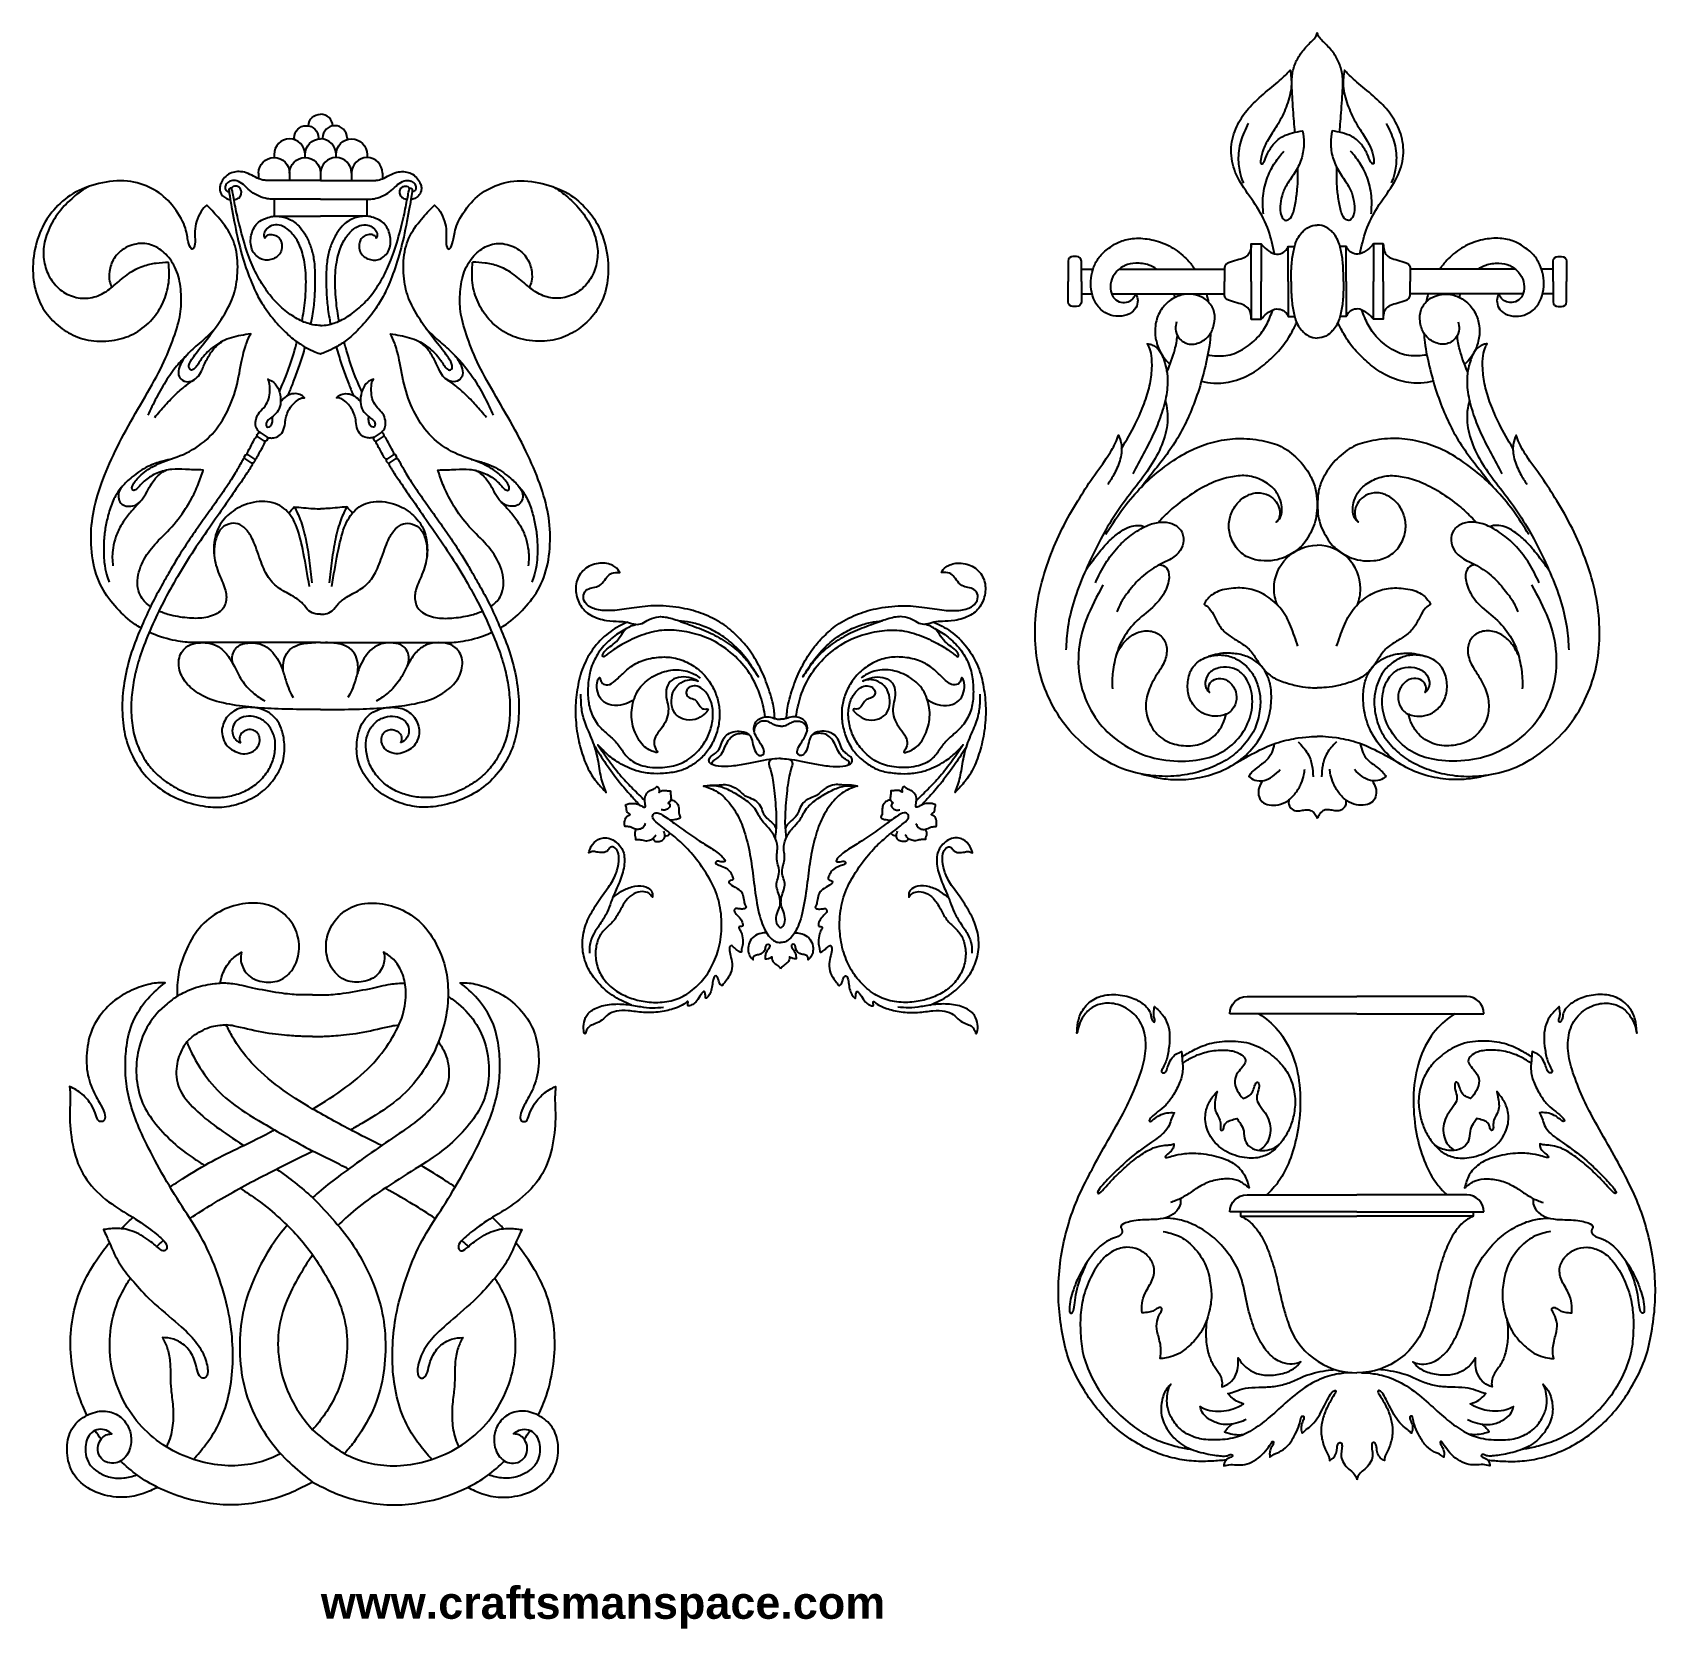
# Model space of a CAD drawing. Extents: x -102 to 99, y -11 to 187.
import ezdxf

# ---------------------------------------------------------------- set-up
doc = ezdxf.new("R2010")
doc.units = 0
doc.header["$MEASUREMENT"] = 0
doc.layers.get('0').update_dxf_attribs({"linetype": 'CONTINUOUS'})
doc.layers.add('LAYER_1', color=7, linetype='CONTINUOUS')

msp = doc.modelspace()

# ---------------------------------------------------------------- texts
at = {"insert": (-66.5, -6), "char_height": 4, "width": 131.5, "attachment_point": 1}
msp.add_mtext('{\\fArial|b1|i0|c0|p34;www.craftsmanspace.com}', dxfattribs=at)

# ---------------------------------------------------------------- linework, layer by layer
at = {"layer": 'LAYER_1'}
for points, knots in [([(54.6349, 174.809), (54.5586, 175.6976), (54.4823, 176.5862), (54.4083, 177.6252), (54.4083, 177.6252), (54.3344, 178.6641), (54.2627, 179.8534), (54.2462, 180.6855), (54.2462, 180.6855), (54.2297, 181.5177), (54.2686, 181.9928), (54.3843, 182.4771), (54.3843, 182.4771), (54.5, 182.9614), (54.6928, 183.4551), (54.9302, 183.9111), (54.9302, 183.9111), (55.1676, 184.3671), (55.4497, 184.7856), (55.8047, 185.1923), (55.8047, 185.1923), (56.1596, 185.5989), (56.5875, 185.9939), (56.8531, 186.2595), (56.8531, 186.2595), (57.1188, 186.5251), (57.2222, 186.6614), (57.2879, 186.8001), (57.2879, 186.8001), (57.3536, 186.9388), (57.3817, 187.0799), (57.4097, 187.2209)], [0, 0, 0, 0, 0.11111111, 0.11111111, 0.11111111, 0.11111111, 0.22222222, 0.22222222, 0.22222222, 0.22222222, 0.33333333, 0.33333333, 0.33333333, 0.33333333, 0.44444444, 0.44444444, 0.44444444, 0.44444444, 0.55555556, 0.55555556, 0.55555556, 0.55555556, 0.66666667, 0.66666667, 0.66666667, 0.66666667, 0.77777778, 0.77777778, 0.77777778, 0.77777778, 1, 1, 1, 1]), ([(60.1845, 174.809), (60.2607, 175.6976), (60.3371, 176.5862), (60.411, 177.6252), (60.411, 177.6252), (60.485, 178.6641), (60.5567, 179.8534), (60.5732, 180.6855), (60.5732, 180.6855), (60.5896, 181.5177), (60.5508, 181.9928), (60.4351, 182.4771), (60.4351, 182.4771), (60.3193, 182.9614), (60.1266, 183.4551), (59.8891, 183.9111), (59.8891, 183.9111), (59.6517, 184.3671), (59.3696, 184.7856), (59.0147, 185.1923), (59.0147, 185.1923), (58.6597, 185.5989), (58.2318, 185.9939), (57.9663, 186.2595), (57.9663, 186.2595), (57.7006, 186.5251), (57.5972, 186.6614), (57.5314, 186.8001), (57.5314, 186.8001), (57.4657, 186.9388), (57.4377, 187.0799), (57.4097, 187.2209)], [0, 0, 0, 0, 0.11111111, 0.11111111, 0.11111111, 0.11111111, 0.22222222, 0.22222222, 0.22222222, 0.22222222, 0.33333333, 0.33333333, 0.33333333, 0.33333333, 0.44444444, 0.44444444, 0.44444444, 0.44444444, 0.55555556, 0.55555556, 0.55555556, 0.55555556, 0.66666667, 0.66666667, 0.66666667, 0.66666667, 0.77777778, 0.77777778, 0.77777778, 0.77777778, 1, 1, 1, 1]), ([(52.1057, 159.7111), (51.8898, 160.6864), (51.674, 161.6618), (51.3311, 162.6243), (51.3311, 162.6243), (50.9881, 163.5868), (50.518, 164.5365), (49.9256, 165.4768), (49.9256, 165.4768), (49.3332, 166.417), (48.6186, 167.348), (48.0638, 168.2272), (48.0638, 168.2272), (47.5091, 169.1063), (47.1141, 169.9338), (46.8979, 170.8411), (46.8979, 170.8411), (46.6816, 171.7486), (46.644, 172.7359), (46.7944, 173.6385), (46.7944, 173.6385), (46.9448, 174.5412), (47.2834, 175.3593), (47.6689, 176.0692), (47.6689, 176.0692), (48.0544, 176.7791), (48.487, 177.3809), (49.0417, 177.9826), (49.0417, 177.9826), (49.5965, 178.5844), (50.2735, 179.1862), (50.974, 179.7785), (50.974, 179.7785), (51.6745, 180.371), (52.3985, 180.9539), (52.911, 181.41), (52.911, 181.41), (53.4234, 181.866), (53.7244, 182.1952), (54.0253, 182.5242), (54.0253, 182.5242), (54.1287, 181.8943), (54.2321, 181.2642), (54.1757, 180.5402), (54.1757, 180.5402), (54.1193, 179.8162), (53.903, 178.9982), (53.635, 178.2365), (53.635, 178.2365), (53.3671, 177.4749), (53.0473, 176.7696), (52.676, 176.1115), (52.676, 176.1115), (52.3045, 175.4533), (51.8814, 174.842), (51.5335, 174.2873), (51.5335, 174.2873), (51.1856, 173.7326), (50.9129, 173.2342), (50.7248, 172.7452), (50.7248, 172.7452), (50.5368, 172.2563), (50.4333, 171.7767), (50.3864, 171.4476), (50.3864, 171.4476), (50.3393, 171.1186), (50.3488, 170.9398), (50.4286, 170.8882), (50.4286, 170.8882), (50.5086, 170.8365), (50.659, 170.9117), (50.7907, 171.142), (50.7907, 171.142), (50.9223, 171.3724), (51.0351, 171.7579), (51.2326, 172.1764), (51.2326, 172.1764), (51.43, 172.5947), (51.7122, 173.0462), (52.0365, 173.4176), (52.0365, 173.4176), (52.3609, 173.789), (52.7277, 174.0804), (53.1179, 174.292), (53.1179, 174.292), (53.508, 174.5036), (53.9218, 174.6353), (54.3356, 174.7386), (54.3356, 174.7386), (54.7493, 174.842), (55.163, 174.9174), (55.5767, 174.9925), (55.5767, 174.9925), (55.6613, 174.5036), (55.746, 174.0146), (55.7413, 173.4458), (55.7413, 173.4458), (55.7366, 172.8769), (55.6425, 172.2281), (55.4686, 171.6357), (55.4686, 171.6357), (55.2947, 171.0433), (55.0408, 170.5073), (54.7022, 169.9479), (54.7022, 169.9479), (54.3637, 169.3884), (53.9406, 168.8055), (53.6386, 168.3035), (53.6386, 168.3035), (53.3365, 167.8017), (53.1555, 167.3809), (53.025, 166.9354), (53.025, 166.9354), (52.8946, 166.49), (52.8146, 166.0198), (52.7911, 165.6226), (52.7911, 165.6226), (52.7676, 165.2253), (52.8005, 164.9009), (52.8828, 164.6165), (52.8828, 164.6165), (52.9651, 164.332), (53.0967, 164.0874), (53.2519, 163.9629), (53.2519, 163.9629), (53.407, 163.8383), (53.5857, 163.8336), (53.7737, 163.9277), (53.7737, 163.9277), (53.9618, 164.0217), (54.1593, 164.2145), (54.3191, 164.5835), (54.3191, 164.5835), (54.4789, 164.9526), (54.6012, 165.498), (54.6999, 166.0574), (54.6999, 166.0574), (54.7986, 166.6168), (54.8738, 167.1905), (54.9209, 167.6935), (54.9209, 167.6935), (54.9679, 168.1965), (54.9867, 168.6291), (54.9903, 169.0721), (54.9903, 169.0721), (54.994, 169.515), (54.9825, 169.9685), (54.971, 170.422)], [0, 0, 0, 0, 0.02631579, 0.02631579, 0.02631579, 0.02631579, 0.05263158, 0.05263158, 0.05263158, 0.05263158, 0.07894737, 0.07894737, 0.07894737, 0.07894737, 0.10526316, 0.10526316, 0.10526316, 0.10526316, 0.13157895, 0.13157895, 0.13157895, 0.13157895, 0.15789474, 0.15789474, 0.15789474, 0.15789474, 0.18421053, 0.18421053, 0.18421053, 0.18421053, 0.21052632, 0.21052632, 0.21052632, 0.21052632, 0.23684211, 0.23684211, 0.23684211, 0.23684211, 0.26315789, 0.26315789, 0.26315789, 0.26315789, 0.28947368, 0.28947368, 0.28947368, 0.28947368, 0.31578947, 0.31578947, 0.31578947, 0.31578947, 0.34210526, 0.34210526, 0.34210526, 0.34210526, 0.36842105, 0.36842105, 0.36842105, 0.36842105, 0.39473684, 0.39473684, 0.39473684, 0.39473684, 0.42105263, 0.42105263, 0.42105263, 0.42105263, 0.44736842, 0.44736842, 0.44736842, 0.44736842, 0.47368421, 0.47368421, 0.47368421, 0.47368421, 0.5, 0.5, 0.5, 0.5, 0.52631579, 0.52631579, 0.52631579, 0.52631579, 0.55263158, 0.55263158, 0.55263158, 0.55263158, 0.57894737, 0.57894737, 0.57894737, 0.57894737, 0.60526316, 0.60526316, 0.60526316, 0.60526316, 0.63157895, 0.63157895, 0.63157895, 0.63157895, 0.65789474, 0.65789474, 0.65789474, 0.65789474, 0.68421053, 0.68421053, 0.68421053, 0.68421053, 0.71052632, 0.71052632, 0.71052632, 0.71052632, 0.73684211, 0.73684211, 0.73684211, 0.73684211, 0.76315789, 0.76315789, 0.76315789, 0.76315789, 0.78947368, 0.78947368, 0.78947368, 0.78947368, 0.81578947, 0.81578947, 0.81578947, 0.81578947, 0.84210526, 0.84210526, 0.84210526, 0.84210526, 0.86842105, 0.86842105, 0.86842105, 0.86842105, 0.89473684, 0.89473684, 0.89473684, 0.89473684, 0.92105263, 0.92105263, 0.92105263, 0.92105263, 0.94736842, 0.94736842, 0.94736842, 0.94736842, 1, 1, 1, 1]), ([(62.7138, 159.7111), (62.9295, 160.6864), (63.1453, 161.6618), (63.4883, 162.6243), (63.4883, 162.6243), (63.8313, 163.5868), (64.3014, 164.5365), (64.8938, 165.4768), (64.8938, 165.4768), (65.4862, 166.417), (66.2008, 167.348), (66.7555, 168.2272), (66.7555, 168.2272), (67.3104, 169.1063), (67.7053, 169.9338), (67.9215, 170.8411), (67.9215, 170.8411), (68.1378, 171.7486), (68.1754, 172.7359), (68.025, 173.6385), (68.025, 173.6385), (67.8745, 174.5412), (67.536, 175.3593), (67.1505, 176.0692), (67.1505, 176.0692), (66.7649, 176.7791), (66.3324, 177.3809), (65.7776, 177.9826), (65.7776, 177.9826), (65.2229, 178.5844), (64.5458, 179.1862), (63.8454, 179.7785), (63.8454, 179.7785), (63.1449, 180.371), (62.4208, 180.9539), (61.9084, 181.41), (61.9084, 181.41), (61.396, 181.866), (61.095, 182.1952), (60.7942, 182.5242), (60.7942, 182.5242), (60.6907, 181.8943), (60.5872, 181.2642), (60.6437, 180.5402), (60.6437, 180.5402), (60.7001, 179.8162), (60.9164, 178.9982), (61.1844, 178.2365), (61.1844, 178.2365), (61.4524, 177.4749), (61.7721, 176.7696), (62.1435, 176.1115), (62.1435, 176.1115), (62.5148, 175.4533), (62.938, 174.842), (63.2859, 174.2873), (63.2859, 174.2873), (63.6338, 173.7326), (63.9065, 173.2342), (64.0945, 172.7452), (64.0945, 172.7452), (64.2826, 172.2563), (64.386, 171.7767), (64.4331, 171.4476), (64.4331, 171.4476), (64.4801, 171.1186), (64.4707, 170.9398), (64.3908, 170.8882), (64.3908, 170.8882), (64.3109, 170.8365), (64.1603, 170.9117), (64.0288, 171.142), (64.0288, 171.142), (63.8971, 171.3724), (63.7842, 171.7579), (63.5868, 172.1764), (63.5868, 172.1764), (63.3894, 172.5947), (63.1072, 173.0462), (62.7828, 173.4176), (62.7828, 173.4176), (62.4584, 173.789), (62.0917, 174.0804), (61.7015, 174.292), (61.7015, 174.292), (61.3113, 174.5036), (60.8975, 174.6353), (60.4838, 174.7386), (60.4838, 174.7386), (60.0701, 174.842), (59.6564, 174.9174), (59.2427, 174.9925), (59.2427, 174.9925), (59.158, 174.5036), (59.0734, 174.0146), (59.0781, 173.4458), (59.0781, 173.4458), (59.0828, 172.8769), (59.1769, 172.2281), (59.3508, 171.6357), (59.3508, 171.6357), (59.5248, 171.0433), (59.7787, 170.5073), (60.1171, 169.9479), (60.1171, 169.9479), (60.4556, 169.3884), (60.8787, 168.8055), (61.1808, 168.3035), (61.1808, 168.3035), (61.4828, 167.8017), (61.6639, 167.3809), (61.7943, 166.9354), (61.7943, 166.9354), (61.9248, 166.49), (62.0047, 166.0198), (62.0283, 165.6226), (62.0283, 165.6226), (62.0518, 165.2253), (62.0188, 164.9009), (61.9365, 164.6165), (61.9365, 164.6165), (61.8543, 164.332), (61.7226, 164.0874), (61.5675, 163.9629), (61.5675, 163.9629), (61.4124, 163.8383), (61.2337, 163.8336), (61.0457, 163.9277), (61.0457, 163.9277), (60.8576, 164.0217), (60.6602, 164.2145), (60.5003, 164.5835), (60.5003, 164.5835), (60.3405, 164.9526), (60.2182, 165.498), (60.1194, 166.0574), (60.1194, 166.0574), (60.0208, 166.6168), (59.9455, 167.1905), (59.8985, 167.6935), (59.8985, 167.6935), (59.8515, 168.1965), (59.8327, 168.6291), (59.829, 169.0721), (59.829, 169.0721), (59.8254, 169.515), (59.8369, 169.9685), (59.8484, 170.422)], [0, 0, 0, 0, 0.02631579, 0.02631579, 0.02631579, 0.02631579, 0.05263158, 0.05263158, 0.05263158, 0.05263158, 0.07894737, 0.07894737, 0.07894737, 0.07894737, 0.10526316, 0.10526316, 0.10526316, 0.10526316, 0.13157895, 0.13157895, 0.13157895, 0.13157895, 0.15789474, 0.15789474, 0.15789474, 0.15789474, 0.18421053, 0.18421053, 0.18421053, 0.18421053, 0.21052632, 0.21052632, 0.21052632, 0.21052632, 0.23684211, 0.23684211, 0.23684211, 0.23684211, 0.26315789, 0.26315789, 0.26315789, 0.26315789, 0.28947368, 0.28947368, 0.28947368, 0.28947368, 0.31578947, 0.31578947, 0.31578947, 0.31578947, 0.34210526, 0.34210526, 0.34210526, 0.34210526, 0.36842105, 0.36842105, 0.36842105, 0.36842105, 0.39473684, 0.39473684, 0.39473684, 0.39473684, 0.42105263, 0.42105263, 0.42105263, 0.42105263, 0.44736842, 0.44736842, 0.44736842, 0.44736842, 0.47368421, 0.47368421, 0.47368421, 0.47368421, 0.5, 0.5, 0.5, 0.5, 0.52631579, 0.52631579, 0.52631579, 0.52631579, 0.55263158, 0.55263158, 0.55263158, 0.55263158, 0.57894737, 0.57894737, 0.57894737, 0.57894737, 0.60526316, 0.60526316, 0.60526316, 0.60526316, 0.63157895, 0.63157895, 0.63157895, 0.63157895, 0.65789474, 0.65789474, 0.65789474, 0.65789474, 0.68421053, 0.68421053, 0.68421053, 0.68421053, 0.71052632, 0.71052632, 0.71052632, 0.71052632, 0.73684211, 0.73684211, 0.73684211, 0.73684211, 0.76315789, 0.76315789, 0.76315789, 0.76315789, 0.78947368, 0.78947368, 0.78947368, 0.78947368, 0.81578947, 0.81578947, 0.81578947, 0.81578947, 0.84210526, 0.84210526, 0.84210526, 0.84210526, 0.86842105, 0.86842105, 0.86842105, 0.86842105, 0.89473684, 0.89473684, 0.89473684, 0.89473684, 0.92105263, 0.92105263, 0.92105263, 0.92105263, 0.94736842, 0.94736842, 0.94736842, 0.94736842, 1, 1, 1, 1]), ([(-69.8266, 174.1156), (-69.8266, 174.9529), (-69.1477, 175.6318), (-68.3104, 175.6318), (-68.3104, 175.6318), (-67.473, 175.6318), (-66.7942, 174.9529), (-66.7942, 174.1156), (-66.7942, 174.1156), (-66.7942, 174.0639), (-66.7968, 174.0127), (-66.8018, 173.9625)], [0, 0, 0, 0, 0.25, 0.25, 0.25, 0.25, 0.5, 0.5, 0.5, 0.5, 1, 1, 1, 1]), ([(-63.2497, 174.1156), (-63.2497, 174.9529), (-63.9285, 175.6318), (-64.7659, 175.6318), (-64.7659, 175.6318), (-65.6032, 175.6318), (-66.2821, 174.9529), (-66.2821, 174.1156), (-66.2821, 174.1156), (-66.2821, 174.0639), (-66.2795, 174.0127), (-66.2744, 173.9625)], [0, 0, 0, 0, 0.25, 0.25, 0.25, 0.25, 0.5, 0.5, 0.5, 0.5, 1, 1, 1, 1]), ([(48.8349, 175.9093), (48.4775, 175.1853), (48.1202, 174.4612), (47.8922, 173.6926), (47.8922, 173.6926), (47.6642, 172.9239), (47.5655, 172.1105), (47.5819, 171.3724), (47.5819, 171.3724), (47.5983, 170.6343), (47.73, 169.9713), (47.8546, 169.513), (47.8546, 169.513), (47.9792, 169.0546), (48.0967, 168.8007), (48.2142, 168.5468)], [0, 0, 0, 0, 0.2, 0.2, 0.2, 0.2, 0.4, 0.4, 0.4, 0.4, 0.6, 0.6, 0.6, 0.6, 1, 1, 1, 1]), ([(65.9845, 175.9093), (66.3418, 175.1853), (66.6991, 174.4612), (66.9271, 173.6926), (66.9271, 173.6926), (67.1552, 172.9239), (67.2539, 172.1105), (67.2375, 171.3724), (67.2375, 171.3724), (67.221, 170.6343), (67.0893, 169.9713), (66.9647, 169.513), (66.9647, 169.513), (66.8402, 169.0546), (66.7227, 168.8007), (66.6051, 168.5468)], [0, 0, 0, 0, 0.2, 0.2, 0.2, 0.2, 0.4, 0.4, 0.4, 0.4, 0.6, 0.6, 0.6, 0.6, 1, 1, 1, 1]), ([(-68.4647, 172.0538), (-68.4647, 173.1178), (-69.3271, 173.9803), (-70.3911, 173.9803), (-70.3911, 173.9803), (-71.4551, 173.9803), (-72.3176, 173.1178), (-72.3176, 172.0538)], [0, 0, 0, 0, 0.33333333, 0.33333333, 0.33333333, 0.33333333, 1, 1, 1, 1]), ([(-64.6117, 172.0538), (-64.6117, 173.1178), (-63.7491, 173.9803), (-62.6851, 173.9803), (-62.6851, 173.9803), (-61.6212, 173.9803), (-60.7586, 173.1178), (-60.7586, 172.0538)], [0, 0, 0, 0, 0.33333333, 0.33333333, 0.33333333, 0.33333333, 1, 1, 1, 1]), ([(-74.2441, 169.7394), (-74.2441, 170.8034), (-73.3816, 171.6658), (-72.3176, 171.6658), (-72.3176, 171.6658), (-71.2536, 171.6658), (-70.3911, 170.8034), (-70.3911, 169.7394)], [0, 0, 0, 0, 0.33333333, 0.33333333, 0.33333333, 0.33333333, 1, 1, 1, 1]), ([(-70.3911, 169.7394), (-70.3911, 170.8033), (-69.5286, 171.6658), (-68.4647, 171.6658), (-68.4647, 171.6658), (-67.4007, 171.6658), (-66.5382, 170.8033), (-66.5382, 169.7394)], [0, 0, 0, 0, 0.33333333, 0.33333333, 0.33333333, 0.33333333, 1, 1, 1, 1]), ([(-62.6851, 169.7394), (-62.6851, 170.8033), (-63.5477, 171.6658), (-64.6116, 171.6658), (-64.6116, 171.6658), (-65.6756, 171.6658), (-66.5382, 170.8033), (-66.5382, 169.7394)], [0, 0, 0, 0, 0.33333333, 0.33333333, 0.33333333, 0.33333333, 1, 1, 1, 1]), ([(-58.8321, 169.7394), (-58.8321, 170.8034), (-59.6947, 171.6658), (-60.7586, 171.6658), (-60.7586, 171.6658), (-61.8226, 171.6658), (-62.6851, 170.8034), (-62.6851, 169.7394)], [0, 0, 0, 0, 0.33333333, 0.33333333, 0.33333333, 0.33333333, 1, 1, 1, 1]), ([(50.7107, 164.654), (50.6543, 165.3968), (50.5978, 166.1397), (50.6754, 166.9248), (50.6754, 166.9248), (50.753, 167.71), (50.9646, 168.5375), (51.2278, 169.2403), (51.2278, 169.2403), (51.4911, 169.9432), (51.8061, 170.5214), (52.154, 171.0409), (52.154, 171.0409), (52.5019, 171.5605), (52.8827, 172.0212), (53.2636, 172.482)], [0, 0, 0, 0, 0.2, 0.2, 0.2, 0.2, 0.4, 0.4, 0.4, 0.4, 0.6, 0.6, 0.6, 0.6, 1, 1, 1, 1]), ([(64.1087, 164.654), (64.1652, 165.3968), (64.2215, 166.1397), (64.144, 166.9248), (64.144, 166.9248), (64.0664, 167.71), (63.8549, 168.5375), (63.5916, 169.2403), (63.5916, 169.2403), (63.3283, 169.9432), (63.0133, 170.5214), (62.6654, 171.0409), (62.6654, 171.0409), (62.3175, 171.5605), (61.9366, 172.0212), (61.5559, 172.482)], [0, 0, 0, 0, 0.2, 0.2, 0.2, 0.2, 0.4, 0.4, 0.4, 0.4, 0.6, 0.6, 0.6, 0.6, 1, 1, 1, 1]), ([(-73.2503, 168.8336), (-73.3785, 168.8336), (-73.5066, 168.8336), (-73.7011, 168.8747), (-73.7011, 168.8747), (-73.8955, 168.9158), (-74.1566, 168.9981), (-74.4375, 169.128), (-74.4375, 169.128), (-74.7184, 169.2579), (-75.0193, 169.4354), (-75.322, 169.5793), (-75.322, 169.5793), (-75.6246, 169.7233), (-75.929, 169.8339), (-76.2234, 169.8861), (-76.2234, 169.8861), (-76.5179, 169.9384), (-76.8023, 169.9325), (-77.0662, 169.8996), (-77.0662, 169.8996), (-77.33, 169.8667), (-77.5734, 169.8068), (-77.8107, 169.6887), (-77.8107, 169.6887), (-78.0482, 169.5705), (-78.2798, 169.3942), (-78.469, 169.1821), (-78.469, 169.1821), (-78.6582, 168.9699), (-78.8052, 168.7219), (-78.8998, 168.5303), (-78.8998, 168.5303), (-78.9944, 168.3388), (-79.0368, 168.2035), (-79.0614, 168.0349), (-79.0614, 168.0349), (-79.0861, 167.8662), (-79.0931, 167.664), (-79.0356, 167.4648), (-79.0356, 167.4648), (-78.978, 167.2656), (-78.8557, 167.0693), (-78.7182, 166.9195), (-78.7182, 166.9195), (-78.5807, 166.7696), (-78.4278, 166.6661), (-78.2463, 166.578), (-78.2463, 166.578), (-78.0991, 166.5066), (-77.933, 166.445), (-77.7636, 166.415)], [0, 0, 0, 0, 0.07142857, 0.07142857, 0.07142857, 0.07142857, 0.14285714, 0.14285714, 0.14285714, 0.14285714, 0.21428571, 0.21428571, 0.21428571, 0.21428571, 0.28571429, 0.28571429, 0.28571429, 0.28571429, 0.35714286, 0.35714286, 0.35714286, 0.35714286, 0.42857143, 0.42857143, 0.42857143, 0.42857143, 0.5, 0.5, 0.5, 0.5, 0.57142857, 0.57142857, 0.57142857, 0.57142857, 0.64285714, 0.64285714, 0.64285714, 0.64285714, 0.71428571, 0.71428571, 0.71428571, 0.71428571, 0.78571429, 0.78571429, 0.78571429, 0.78571429, 0.85714286, 0.85714286, 0.85714286, 0.85714286, 1, 1, 1, 1]), ([(-59.8259, 168.8336), (-59.6979, 168.8336), (-59.5697, 168.8336), (-59.3752, 168.8747), (-59.3752, 168.8747), (-59.1807, 168.9158), (-58.9197, 168.9981), (-58.6389, 169.128), (-58.6389, 169.128), (-58.358, 169.2579), (-58.0569, 169.4354), (-57.7544, 169.5793), (-57.7544, 169.5793), (-57.4517, 169.7233), (-57.1472, 169.8339), (-56.8528, 169.8861), (-56.8528, 169.8861), (-56.5584, 169.9384), (-56.274, 169.9325), (-56.0101, 169.8996), (-56.0101, 169.8996), (-55.7462, 169.8667), (-55.5029, 169.8068), (-55.2655, 169.6887), (-55.2655, 169.6887), (-55.0281, 169.5705), (-54.7964, 169.3942), (-54.6072, 169.1821), (-54.6072, 169.1821), (-54.418, 168.9699), (-54.2711, 168.7219), (-54.1765, 168.5303), (-54.1765, 168.5303), (-54.0819, 168.3388), (-54.0396, 168.2035), (-54.0149, 168.0349), (-54.0149, 168.0349), (-53.9902, 167.8662), (-53.9831, 167.664), (-54.0407, 167.4648), (-54.0407, 167.4648), (-54.0983, 167.2656), (-54.2206, 167.0693), (-54.3581, 166.9195), (-54.3581, 166.9195), (-54.4956, 166.7696), (-54.6484, 166.6661), (-54.83, 166.578), (-54.83, 166.578), (-54.9771, 166.5066), (-55.1433, 166.445), (-55.3126, 166.415)], [0, 0, 0, 0, 0.07142857, 0.07142857, 0.07142857, 0.07142857, 0.14285714, 0.14285714, 0.14285714, 0.14285714, 0.21428571, 0.21428571, 0.21428571, 0.21428571, 0.28571429, 0.28571429, 0.28571429, 0.28571429, 0.35714286, 0.35714286, 0.35714286, 0.35714286, 0.42857143, 0.42857143, 0.42857143, 0.42857143, 0.5, 0.5, 0.5, 0.5, 0.57142857, 0.57142857, 0.57142857, 0.57142857, 0.64285714, 0.64285714, 0.64285714, 0.64285714, 0.71428571, 0.71428571, 0.71428571, 0.71428571, 0.78571429, 0.78571429, 0.78571429, 0.78571429, 0.85714286, 0.85714286, 0.85714286, 0.85714286, 1, 1, 1, 1]), ([(-87.6868, 115.8503), (-88.1488, 116.1643), (-88.5646, 116.5525), (-88.8505, 117.0466), (-88.8505, 117.0466), (-89.2312, 117.7048), (-89.3817, 118.5511), (-89.2642, 119.4396), (-89.2642, 119.4396), (-89.1466, 120.3283), (-88.7611, 121.2591), (-88.3097, 122.0254), (-88.3097, 122.0254), (-87.8585, 122.7918), (-87.3413, 123.3936), (-86.6737, 124.0846), (-86.6737, 124.0846), (-86.0061, 124.7757), (-85.188, 125.5562), (-84.4875, 126.4025), (-84.4875, 126.4025), (-83.787, 127.2487), (-83.204, 128.1608), (-82.7574, 128.9506), (-82.7574, 128.9506), (-82.3108, 129.7405), (-82.0004, 130.4081), (-81.7513, 131.0334), (-81.7513, 131.0334), (-81.5021, 131.6587), (-81.314, 132.2417), (-81.1259, 132.8247), (-81.1259, 132.8247), (-81.9158, 132.8434), (-82.7057, 132.8623), (-83.3451, 132.8905), (-83.3451, 132.8905), (-83.9845, 132.9187), (-84.4734, 132.9563), (-85.0469, 132.8952), (-85.0469, 132.8952), (-85.6205, 132.834), (-86.2788, 132.6742), (-86.8523, 132.4391), (-86.8523, 132.4391), (-87.4259, 132.2041), (-87.9149, 131.8938), (-88.3145, 131.5552), (-88.3145, 131.5552), (-88.7141, 131.2168), (-89.0245, 130.85), (-89.2595, 130.615), (-89.2595, 130.615), (-89.4946, 130.3799), (-89.6544, 130.2764), (-89.7813, 130.2812), (-89.7813, 130.2812), (-89.9083, 130.2858), (-90.0023, 130.3987), (-89.9976, 130.5915), (-89.9976, 130.5915), (-89.9929, 130.7842), (-89.8895, 131.0569), (-89.5933, 131.433), (-89.5933, 131.433), (-89.2971, 131.8091), (-88.8081, 132.2887), (-88.2252, 132.7118), (-88.2252, 132.7118), (-87.6422, 133.1349), (-86.9652, 133.5017), (-86.1142, 133.8307), (-86.1142, 133.8307), (-85.2633, 134.1599), (-84.2384, 134.4513), (-83.2134, 134.9497), (-83.2134, 134.9497), (-82.1885, 135.448), (-81.1637, 136.1533), (-80.3315, 136.9807), (-80.3315, 136.9807), (-79.4993, 137.8081), (-78.8599, 138.7579), (-78.324, 139.7733), (-78.324, 139.7733), (-77.788, 140.7888), (-77.3554, 141.8702), (-77.0405, 143.0502), (-77.0405, 143.0502), (-76.7254, 144.2303), (-76.528, 145.5091), (-76.3305, 146.4682), (-76.3305, 146.4682), (-76.1331, 147.4273), (-75.9356, 148.0667), (-75.7522, 148.5603), (-75.7522, 148.5603), (-75.5689, 149.054), (-75.3996, 149.4019), (-75.2304, 149.7498), (-75.2304, 149.7498), (-76.0391, 149.6276), (-76.8477, 149.5054), (-77.614, 149.2702), (-77.614, 149.2702), (-78.3804, 149.0352), (-79.1044, 148.6873), (-79.7297, 148.2359), (-79.7297, 148.2359), (-80.355, 147.7846), (-80.8816, 147.2298), (-81.2436, 146.7644), (-81.2436, 146.7644), (-81.6056, 146.299), (-81.803, 145.9228), (-82.0052, 145.6549), (-82.0052, 145.6549), (-82.2073, 145.3869), (-82.4142, 145.227), (-82.5881, 145.2317), (-82.5881, 145.2317), (-82.7621, 145.2364), (-82.9032, 145.4057), (-82.9172, 145.6407), (-82.9172, 145.6407), (-82.9313, 145.8758), (-82.8185, 146.1767), (-82.5458, 146.6045), (-82.5458, 146.6045), (-82.2732, 147.0323), (-81.8406, 147.5872), (-81.2812, 148.2924), (-81.2812, 148.2924), (-80.7218, 148.9976), (-80.0352, 149.8533), (-79.3864, 150.7982), (-79.3864, 150.7982), (-78.7377, 151.7432), (-78.1265, 152.7776), (-77.7175, 153.6708), (-77.7175, 153.6708), (-77.3085, 154.5641), (-77.1015, 155.3163), (-76.9746, 156.2331), (-76.9746, 156.2331), (-76.8477, 157.1499), (-76.8007, 158.2312), (-76.8994, 159.2232), (-76.8994, 159.2232), (-76.9981, 160.2152), (-77.2427, 161.1179), (-77.6799, 161.9735), (-77.6799, 161.9735), (-78.117, 162.8292), (-78.7471, 163.6379), (-79.283, 164.2585), (-79.283, 164.2585), (-79.819, 164.879), (-80.261, 165.3116), (-80.7029, 165.7441), (-80.7029, 165.7441), (-80.9379, 165.5279), (-81.1731, 165.3116), (-81.394, 164.9684), (-81.394, 164.9684), (-81.615, 164.6252), (-81.8218, 164.155), (-81.9581, 163.7319), (-81.9581, 163.7319), (-82.0945, 163.3088), (-82.1603, 162.9326), (-82.1697, 162.5001), (-82.1697, 162.5001), (-82.1792, 162.0676), (-82.1321, 161.5787), (-82.1462, 161.1884), (-82.1462, 161.1884), (-82.1603, 160.7982), (-82.2355, 160.5067), (-82.3436, 160.375), (-82.3436, 160.375), (-82.4518, 160.2434), (-82.5929, 160.2717), (-82.7245, 160.4832), (-82.7245, 160.4832), (-82.8561, 160.6948), (-82.9784, 161.0897), (-83.0677, 161.5834), (-83.0677, 161.5834), (-83.1571, 162.077), (-83.2134, 162.6694), (-83.5613, 163.4639), (-83.5613, 163.4639), (-83.9092, 164.2585), (-84.5487, 165.2552), (-85.2445, 166.0357), (-85.2445, 166.0357), (-85.9403, 166.816), (-86.6925, 167.3802), (-87.567, 167.8362), (-87.567, 167.8362), (-88.4415, 168.2923), (-89.4382, 168.6402), (-90.5618, 168.7436), (-90.5618, 168.7436), (-91.6854, 168.8471), (-92.936, 168.706), (-94.1067, 168.4334), (-94.1067, 168.4334), (-95.2773, 168.1607), (-96.3681, 167.7563), (-97.313, 167.1875), (-97.313, 167.1875), (-98.2581, 166.6186), (-99.0573, 165.8851), (-99.7108, 165.1424), (-99.7108, 165.1424), (-100.3643, 164.3995), (-100.8721, 163.6473), (-101.2952, 162.6835), (-101.2952, 162.6835), (-101.7183, 161.7197), (-102.0569, 160.5443), (-102.212, 159.3784), (-102.212, 159.3784), (-102.3671, 158.2125), (-102.3389, 157.0559), (-102.165, 156.0169), (-102.165, 156.0169), (-101.991, 154.9778), (-101.6713, 154.0563), (-101.2388, 153.2571), (-101.2388, 153.2571), (-100.8062, 152.4579), (-100.2608, 151.7808), (-99.645, 151.1979), (-99.645, 151.1979), (-99.0291, 150.6149), (-98.3426, 150.1259), (-97.5905, 149.7357), (-97.5905, 149.7357), (-96.8383, 149.3455), (-96.0202, 149.054), (-95.0846, 148.9177), (-95.0846, 148.9177), (-94.149, 148.7814), (-93.0959, 148.8001), (-92.1462, 148.9647), (-92.1462, 148.9647), (-91.1965, 149.1293), (-90.3502, 149.4395), (-89.5651, 149.8861), (-89.5651, 149.8861), (-88.7799, 150.3328), (-88.0559, 150.9158), (-87.4777, 151.5646), (-87.4777, 151.5646), (-86.8994, 152.2133), (-86.4668, 152.9281), (-86.1237, 153.6897), (-86.1237, 153.6897), (-85.7804, 154.4513), (-85.5265, 155.2599), (-85.4279, 156.0968), (-85.4279, 156.0968), (-85.3291, 156.9336), (-85.3856, 157.7987), (-85.4419, 158.6638)], [0, 0, 0, 0, 0.01470588, 0.01470588, 0.01470588, 0.01470588, 0.02941176, 0.02941176, 0.02941176, 0.02941176, 0.04411765, 0.04411765, 0.04411765, 0.04411765, 0.05882353, 0.05882353, 0.05882353, 0.05882353, 0.07352941, 0.07352941, 0.07352941, 0.07352941, 0.08823529, 0.08823529, 0.08823529, 0.08823529, 0.10294118, 0.10294118, 0.10294118, 0.10294118, 0.11764706, 0.11764706, 0.11764706, 0.11764706, 0.13235294, 0.13235294, 0.13235294, 0.13235294, 0.14705882, 0.14705882, 0.14705882, 0.14705882, 0.16176471, 0.16176471, 0.16176471, 0.16176471, 0.17647059, 0.17647059, 0.17647059, 0.17647059, 0.19117647, 0.19117647, 0.19117647, 0.19117647, 0.20588235, 0.20588235, 0.20588235, 0.20588235, 0.22058824, 0.22058824, 0.22058824, 0.22058824, 0.23529412, 0.23529412, 0.23529412, 0.23529412, 0.25, 0.25, 0.25, 0.25, 0.26470588, 0.26470588, 0.26470588, 0.26470588, 0.27941176, 0.27941176, 0.27941176, 0.27941176, 0.29411765, 0.29411765, 0.29411765, 0.29411765, 0.30882353, 0.30882353, 0.30882353, 0.30882353, 0.32352941, 0.32352941, 0.32352941, 0.32352941, 0.33823529, 0.33823529, 0.33823529, 0.33823529, 0.35294118, 0.35294118, 0.35294118, 0.35294118, 0.36764706, 0.36764706, 0.36764706, 0.36764706, 0.38235294, 0.38235294, 0.38235294, 0.38235294, 0.39705882, 0.39705882, 0.39705882, 0.39705882, 0.41176471, 0.41176471, 0.41176471, 0.41176471, 0.42647059, 0.42647059, 0.42647059, 0.42647059, 0.44117647, 0.44117647, 0.44117647, 0.44117647, 0.45588235, 0.45588235, 0.45588235, 0.45588235, 0.47058824, 0.47058824, 0.47058824, 0.47058824, 0.48529412, 0.48529412, 0.48529412, 0.48529412, 0.5, 0.5, 0.5, 0.5, 0.51470588, 0.51470588, 0.51470588, 0.51470588, 0.52941176, 0.52941176, 0.52941176, 0.52941176, 0.54411765, 0.54411765, 0.54411765, 0.54411765, 0.55882353, 0.55882353, 0.55882353, 0.55882353, 0.57352941, 0.57352941, 0.57352941, 0.57352941, 0.58823529, 0.58823529, 0.58823529, 0.58823529, 0.60294118, 0.60294118, 0.60294118, 0.60294118, 0.61764706, 0.61764706, 0.61764706, 0.61764706, 0.63235294, 0.63235294, 0.63235294, 0.63235294, 0.64705882, 0.64705882, 0.64705882, 0.64705882, 0.66176471, 0.66176471, 0.66176471, 0.66176471, 0.67647059, 0.67647059, 0.67647059, 0.67647059, 0.69117647, 0.69117647, 0.69117647, 0.69117647, 0.70588235, 0.70588235, 0.70588235, 0.70588235, 0.72058824, 0.72058824, 0.72058824, 0.72058824, 0.73529412, 0.73529412, 0.73529412, 0.73529412, 0.75, 0.75, 0.75, 0.75, 0.76470588, 0.76470588, 0.76470588, 0.76470588, 0.77941176, 0.77941176, 0.77941176, 0.77941176, 0.79411765, 0.79411765, 0.79411765, 0.79411765, 0.80882353, 0.80882353, 0.80882353, 0.80882353, 0.82352941, 0.82352941, 0.82352941, 0.82352941, 0.83823529, 0.83823529, 0.83823529, 0.83823529, 0.85294118, 0.85294118, 0.85294118, 0.85294118, 0.86764706, 0.86764706, 0.86764706, 0.86764706, 0.88235294, 0.88235294, 0.88235294, 0.88235294, 0.89705882, 0.89705882, 0.89705882, 0.89705882, 0.91176471, 0.91176471, 0.91176471, 0.91176471, 0.92647059, 0.92647059, 0.92647059, 0.92647059, 0.94117647, 0.94117647, 0.94117647, 0.94117647, 0.95588235, 0.95588235, 0.95588235, 0.95588235, 0.97058824, 0.97058824, 0.97058824, 0.97058824, 1, 1, 1, 1]), ([(-95.4062, 168.0625), (-95.766, 167.854), (-96.1259, 167.6452), (-96.6372, 167.2566), (-96.6372, 167.2566), (-97.1486, 166.8678), (-97.8115, 166.2989), (-98.4109, 165.6502), (-98.4109, 165.6502), (-99.0103, 165.0013), (-99.5463, 164.2726), (-99.9671, 163.5015), (-99.9671, 163.5015), (-100.3878, 162.7305), (-100.6934, 161.9172), (-100.8556, 161.1579), (-100.8556, 161.1579), (-101.0178, 160.3986), (-101.0367, 159.6934), (-100.9497, 159.0094), (-100.9497, 159.0094), (-100.8627, 158.3253), (-100.6699, 157.6624), (-100.3573, 157.0442), (-100.3573, 157.0442), (-100.0447, 156.4259), (-99.6121, 155.8523), (-99.1067, 155.4034), (-99.1067, 155.4034), (-98.6013, 154.9544), (-98.023, 154.6299), (-97.393, 154.4231), (-97.393, 154.4231), (-96.763, 154.2162), (-96.0813, 154.1269), (-95.4208, 154.1974), (-95.4208, 154.1974), (-94.7602, 154.2679), (-94.1208, 154.4983), (-93.5684, 154.7992), (-93.5684, 154.7992), (-93.016, 155.1), (-92.5505, 155.4715), (-92.0381, 155.9111), (-92.0381, 155.9111), (-91.5257, 156.3507), (-90.9662, 156.8585), (-90.3808, 157.2628), (-90.3808, 157.2628), (-89.7955, 157.667), (-89.1843, 157.968), (-88.6131, 158.1725), (-88.6131, 158.1725), (-88.0419, 158.377), (-87.5105, 158.4851), (-86.9887, 158.5509), (-86.9887, 158.5509), (-86.4669, 158.6167), (-85.9544, 158.6403), (-85.4419, 158.6638)], [0, 0, 0, 0, 0.0625, 0.0625, 0.0625, 0.0625, 0.125, 0.125, 0.125, 0.125, 0.1875, 0.1875, 0.1875, 0.1875, 0.25, 0.25, 0.25, 0.25, 0.3125, 0.3125, 0.3125, 0.3125, 0.375, 0.375, 0.375, 0.375, 0.4375, 0.4375, 0.4375, 0.4375, 0.5, 0.5, 0.5, 0.5, 0.5625, 0.5625, 0.5625, 0.5625, 0.625, 0.625, 0.625, 0.625, 0.6875, 0.6875, 0.6875, 0.6875, 0.75, 0.75, 0.75, 0.75, 0.8125, 0.8125, 0.8125, 0.8125, 0.875, 0.875, 0.875, 0.875, 1, 1, 1, 1]), ([(-72.291, 166.4784), (-72.4369, 166.476), (-72.5827, 166.4736), (-72.806, 166.4982), (-72.806, 166.4982), (-73.0293, 166.5229), (-73.3302, 166.5746), (-73.6629, 166.6769), (-73.6629, 166.6769), (-73.9955, 166.7791), (-74.3599, 166.932), (-74.6796, 167.1165), (-74.6796, 167.1165), (-74.9993, 167.301), (-75.2743, 167.5173), (-75.5364, 167.7594), (-75.5364, 167.7594), (-75.7985, 168.0016), (-76.0477, 168.2695), (-76.318, 168.4599), (-76.318, 168.4599), (-76.5883, 168.6503), (-76.8799, 168.7632), (-77.1384, 168.7996), (-77.1384, 168.7996), (-77.397, 168.836), (-77.6227, 168.7961), (-77.8096, 168.7221), (-77.8096, 168.7221), (-77.9965, 168.648), (-78.1446, 168.5398), (-78.2444, 168.4), (-78.2444, 168.4), (-78.3444, 168.2601), (-78.3961, 168.0885), (-78.4043, 167.951), (-78.4043, 167.951), (-78.4125, 167.8135), (-78.3772, 167.71), (-78.3244, 167.6301), (-78.3244, 167.6301), (-78.2715, 167.5502), (-78.2009, 167.4938), (-78.1305, 167.4654), (-78.1305, 167.4654), (-78.06, 167.437), (-77.9895, 167.4367), (-77.9191, 167.4364)], [0, 0, 0, 0, 0.07692308, 0.07692308, 0.07692308, 0.07692308, 0.15384615, 0.15384615, 0.15384615, 0.15384615, 0.23076923, 0.23076923, 0.23076923, 0.23076923, 0.30769231, 0.30769231, 0.30769231, 0.30769231, 0.38461538, 0.38461538, 0.38461538, 0.38461538, 0.46153846, 0.46153846, 0.46153846, 0.46153846, 0.53846154, 0.53846154, 0.53846154, 0.53846154, 0.61538462, 0.61538462, 0.61538462, 0.61538462, 0.69230769, 0.69230769, 0.69230769, 0.69230769, 0.76923077, 0.76923077, 0.76923077, 0.76923077, 0.84615385, 0.84615385, 0.84615385, 0.84615385, 1, 1, 1, 1]), ([(-66.5382, 150.8014), (-66.8127, 150.8037), (-67.0873, 150.8061), (-67.4985, 150.8896), (-67.4985, 150.8896), (-67.9096, 150.973), (-68.4574, 151.1375), (-69.0203, 151.4091), (-69.0203, 151.4091), (-69.5833, 151.6806), (-70.1616, 152.059), (-70.7234, 152.4904), (-70.7234, 152.4904), (-71.2852, 152.9218), (-71.8306, 153.406), (-72.3278, 153.9573), (-72.3278, 153.9573), (-72.825, 154.5085), (-73.274, 155.1268), (-73.6771, 155.7591), (-73.6771, 155.7591), (-74.0803, 156.3914), (-74.4376, 157.0379), (-74.782, 157.7643), (-74.782, 157.7643), (-75.1263, 158.4906), (-75.4578, 159.2969), (-75.7787, 160.2784), (-75.7787, 160.2784), (-76.0995, 161.2598), (-76.4099, 162.4164), (-76.6472, 163.3766), (-76.6472, 163.3766), (-76.8847, 164.3369), (-77.0493, 165.101), (-77.1868, 165.805), (-77.1868, 165.805), (-77.3243, 166.509), (-77.4348, 167.1532), (-77.5112, 167.4939), (-77.5112, 167.4939), (-77.5876, 167.8349), (-77.6299, 167.8725), (-77.6945, 167.876), (-77.6945, 167.876), (-77.7592, 167.8795), (-77.8462, 167.8489), (-77.8932, 167.7995), (-77.8932, 167.7995), (-77.9402, 167.7502), (-77.9472, 167.682), (-77.9191, 167.4364), (-77.9191, 167.4364), (-77.8908, 167.1908), (-77.8273, 166.7676), (-77.6663, 165.852), (-77.6663, 165.852), (-77.5053, 164.9364), (-77.2467, 163.5283), (-76.9752, 162.2578), (-76.9752, 162.2578), (-76.7037, 160.9872), (-76.4192, 159.854), (-76.0796, 158.7727), (-76.0796, 158.7727), (-75.7399, 157.6914), (-75.345, 156.6618), (-75.0147, 155.8778), (-75.0147, 155.8778), (-74.6844, 155.0938), (-74.4188, 154.5556), (-74.0897, 153.9902), (-74.0897, 153.9902), (-73.7606, 153.4248), (-73.368, 152.8324), (-72.892, 152.206), (-72.892, 152.206), (-72.416, 151.5795), (-71.8565, 150.9189), (-71.3135, 150.3618), (-71.3135, 150.3618), (-70.7705, 149.8047), (-70.2439, 149.351), (-69.7702, 148.9855), (-69.7702, 148.9855), (-69.2965, 148.6199), (-68.8757, 148.3425), (-68.4433, 148.1027), (-68.4433, 148.1027), (-68.0107, 147.863), (-67.5664, 147.6608), (-67.2469, 147.5245), (-67.2469, 147.5245), (-66.9274, 147.3881), (-66.7328, 147.3176), (-66.5382, 147.2471)], [0, 0, 0, 0, 0.04, 0.04, 0.04, 0.04, 0.08, 0.08, 0.08, 0.08, 0.12, 0.12, 0.12, 0.12, 0.16, 0.16, 0.16, 0.16, 0.2, 0.2, 0.2, 0.2, 0.24, 0.24, 0.24, 0.24, 0.28, 0.28, 0.28, 0.28, 0.32, 0.32, 0.32, 0.32, 0.36, 0.36, 0.36, 0.36, 0.4, 0.4, 0.4, 0.4, 0.44, 0.44, 0.44, 0.44, 0.48, 0.48, 0.48, 0.48, 0.52, 0.52, 0.52, 0.52, 0.56, 0.56, 0.56, 0.56, 0.6, 0.6, 0.6, 0.6, 0.64, 0.64, 0.64, 0.64, 0.68, 0.68, 0.68, 0.68, 0.72, 0.72, 0.72, 0.72, 0.76, 0.76, 0.76, 0.76, 0.8, 0.8, 0.8, 0.8, 0.84, 0.84, 0.84, 0.84, 0.88, 0.88, 0.88, 0.88, 0.92, 0.92, 0.92, 0.92, 1, 1, 1, 1]), ([(-77.303, 166.4156), (-77.2123, 166.431), (-77.1245, 166.4546), (-77.0421, 166.4833), (-77.0421, 166.4833), (-76.8588, 166.5474), (-76.7012, 166.6379), (-76.592, 166.7684), (-76.592, 166.7684), (-76.4826, 166.8988), (-76.4215, 167.0693), (-76.3974, 167.2232), (-76.3974, 167.2232), (-76.3733, 167.3772), (-76.3862, 167.5148), (-76.4367, 167.6505), (-76.4367, 167.6505), (-76.4873, 167.7863), (-76.5755, 167.9203), (-76.686, 168.0013), (-76.686, 168.0013), (-76.7964, 168.0824), (-76.9293, 168.1107), (-77.0568, 168.1165), (-77.0568, 168.1165), (-77.1843, 168.1225), (-77.3066, 168.106), (-77.3986, 168.0534), (-77.3986, 168.0534), (-77.4906, 168.001), (-77.5524, 167.9123), (-77.6143, 167.8237)], [0, 0, 0, 0, 0.11111111, 0.11111111, 0.11111111, 0.11111111, 0.22222222, 0.22222222, 0.22222222, 0.22222222, 0.33333333, 0.33333333, 0.33333333, 0.33333333, 0.44444444, 0.44444444, 0.44444444, 0.44444444, 0.55555556, 0.55555556, 0.55555556, 0.55555556, 0.66666667, 0.66666667, 0.66666667, 0.66666667, 0.77777778, 0.77777778, 0.77777778, 0.77777778, 1, 1, 1, 1]), ([(-66.5382, 150.8014), (-66.2636, 150.8037), (-65.9889, 150.8061), (-65.5779, 150.8896), (-65.5779, 150.8896), (-65.1667, 150.973), (-64.6189, 151.1375), (-64.056, 151.4091), (-64.056, 151.4091), (-63.4929, 151.6806), (-62.9146, 152.059), (-62.3528, 152.4904), (-62.3528, 152.4904), (-61.791, 152.9218), (-61.2456, 153.406), (-60.7484, 153.9573), (-60.7484, 153.9573), (-60.2513, 154.5085), (-59.8023, 155.1268), (-59.3991, 155.7591), (-59.3991, 155.7591), (-58.996, 156.3914), (-58.6387, 157.0379), (-58.2943, 157.7643), (-58.2943, 157.7643), (-57.95, 158.4906), (-57.6184, 159.2969), (-57.2975, 160.2784), (-57.2975, 160.2784), (-56.9767, 161.2598), (-56.6664, 162.4164), (-56.429, 163.3766), (-56.429, 163.3766), (-56.1916, 164.3369), (-56.0269, 165.101), (-55.8895, 165.805), (-55.8895, 165.805), (-55.752, 166.509), (-55.6414, 167.1532), (-55.5651, 167.4939), (-55.5651, 167.4939), (-55.4887, 167.8349), (-55.4464, 167.8725), (-55.3818, 167.876), (-55.3818, 167.876), (-55.3171, 167.8795), (-55.2301, 167.8489), (-55.1831, 167.7995), (-55.1831, 167.7995), (-55.1361, 167.7502), (-55.129, 167.682), (-55.1572, 167.4364), (-55.1572, 167.4364), (-55.1854, 167.1908), (-55.2489, 166.7676), (-55.4099, 165.852), (-55.4099, 165.852), (-55.5709, 164.9364), (-55.8296, 163.5283), (-56.1011, 162.2578), (-56.1011, 162.2578), (-56.3726, 160.9872), (-56.657, 159.854), (-56.9967, 158.7727), (-56.9967, 158.7727), (-57.3363, 157.6914), (-57.7313, 156.6618), (-58.0616, 155.8778), (-58.0616, 155.8778), (-58.3919, 155.0938), (-58.6576, 154.5556), (-58.9866, 153.9902), (-58.9866, 153.9902), (-59.3157, 153.4248), (-59.7083, 152.8324), (-60.1843, 152.206), (-60.1843, 152.206), (-60.6603, 151.5795), (-61.2198, 150.9189), (-61.7628, 150.3618), (-61.7628, 150.3618), (-62.3058, 149.8047), (-62.8324, 149.351), (-63.3061, 148.9855), (-63.3061, 148.9855), (-63.7798, 148.6199), (-64.2005, 148.3425), (-64.6331, 148.1027), (-64.6331, 148.1027), (-65.0656, 147.863), (-65.5099, 147.6608), (-65.8294, 147.5245), (-65.8294, 147.5245), (-66.1488, 147.3881), (-66.3435, 147.3176), (-66.5382, 147.2471)], [0, 0, 0, 0, 0.04, 0.04, 0.04, 0.04, 0.08, 0.08, 0.08, 0.08, 0.12, 0.12, 0.12, 0.12, 0.16, 0.16, 0.16, 0.16, 0.2, 0.2, 0.2, 0.2, 0.24, 0.24, 0.24, 0.24, 0.28, 0.28, 0.28, 0.28, 0.32, 0.32, 0.32, 0.32, 0.36, 0.36, 0.36, 0.36, 0.4, 0.4, 0.4, 0.4, 0.44, 0.44, 0.44, 0.44, 0.48, 0.48, 0.48, 0.48, 0.52, 0.52, 0.52, 0.52, 0.56, 0.56, 0.56, 0.56, 0.6, 0.6, 0.6, 0.6, 0.64, 0.64, 0.64, 0.64, 0.68, 0.68, 0.68, 0.68, 0.72, 0.72, 0.72, 0.72, 0.76, 0.76, 0.76, 0.76, 0.8, 0.8, 0.8, 0.8, 0.84, 0.84, 0.84, 0.84, 0.88, 0.88, 0.88, 0.88, 0.92, 0.92, 0.92, 0.92, 1, 1, 1, 1]), ([(-60.7853, 166.4784), (-60.6395, 166.476), (-60.4936, 166.4736), (-60.2703, 166.4982), (-60.2703, 166.4982), (-60.0469, 166.5229), (-59.746, 166.5746), (-59.4134, 166.6769), (-59.4134, 166.6769), (-59.0808, 166.7791), (-58.7164, 166.932), (-58.3968, 167.1165), (-58.3968, 167.1165), (-58.077, 167.301), (-57.8019, 167.5173), (-57.5399, 167.7594), (-57.5399, 167.7594), (-57.2778, 168.0016), (-57.0285, 168.2695), (-56.7582, 168.4599), (-56.7582, 168.4599), (-56.488, 168.6503), (-56.1964, 168.7632), (-55.9379, 168.7996), (-55.9379, 168.7996), (-55.6793, 168.836), (-55.4536, 168.7961), (-55.2667, 168.7221), (-55.2667, 168.7221), (-55.0799, 168.648), (-54.9317, 168.5398), (-54.8318, 168.4), (-54.8318, 168.4), (-54.732, 168.2601), (-54.6802, 168.0885), (-54.672, 167.951), (-54.672, 167.951), (-54.6638, 167.8135), (-54.699, 167.71), (-54.7519, 167.6301), (-54.7519, 167.6301), (-54.8048, 167.5502), (-54.8754, 167.4938), (-54.9458, 167.4654), (-54.9458, 167.4654), (-55.0163, 167.437), (-55.0868, 167.4367), (-55.1572, 167.4364)], [0, 0, 0, 0, 0.07692308, 0.07692308, 0.07692308, 0.07692308, 0.15384615, 0.15384615, 0.15384615, 0.15384615, 0.23076923, 0.23076923, 0.23076923, 0.23076923, 0.30769231, 0.30769231, 0.30769231, 0.30769231, 0.38461538, 0.38461538, 0.38461538, 0.38461538, 0.46153846, 0.46153846, 0.46153846, 0.46153846, 0.53846154, 0.53846154, 0.53846154, 0.53846154, 0.61538462, 0.61538462, 0.61538462, 0.61538462, 0.69230769, 0.69230769, 0.69230769, 0.69230769, 0.76923077, 0.76923077, 0.76923077, 0.76923077, 0.84615385, 0.84615385, 0.84615385, 0.84615385, 1, 1, 1, 1]), ([(-45.3895, 115.8503), (-44.9275, 116.1643), (-44.5117, 116.5525), (-44.2259, 117.0466), (-44.2259, 117.0466), (-43.8451, 117.7048), (-43.6945, 118.5511), (-43.8121, 119.4396), (-43.8121, 119.4396), (-43.9297, 120.3283), (-44.3152, 121.2591), (-44.7665, 122.0254), (-44.7665, 122.0254), (-45.2178, 122.7918), (-45.7351, 123.3936), (-46.4026, 124.0846), (-46.4026, 124.0846), (-47.0702, 124.7757), (-47.8883, 125.5562), (-48.5887, 126.4025), (-48.5887, 126.4025), (-49.2893, 127.2487), (-49.8722, 128.1608), (-50.3189, 128.9506), (-50.3189, 128.9506), (-50.7656, 129.7405), (-51.0758, 130.4081), (-51.325, 131.0334), (-51.325, 131.0334), (-51.5742, 131.6587), (-51.7623, 132.2417), (-51.9503, 132.8247), (-51.9503, 132.8247), (-51.1605, 132.8434), (-50.3706, 132.8623), (-49.7312, 132.8905), (-49.7312, 132.8905), (-49.0918, 132.9187), (-48.6028, 132.9563), (-48.0293, 132.8952), (-48.0293, 132.8952), (-47.4557, 132.834), (-46.7974, 132.6742), (-46.2239, 132.4391), (-46.2239, 132.4391), (-45.6503, 132.2041), (-45.1614, 131.8938), (-44.7618, 131.5552), (-44.7618, 131.5552), (-44.3621, 131.2168), (-44.0519, 130.85), (-43.8167, 130.615), (-43.8167, 130.615), (-43.5817, 130.3799), (-43.4219, 130.2764), (-43.2949, 130.2812), (-43.2949, 130.2812), (-43.168, 130.2858), (-43.074, 130.3987), (-43.0786, 130.5915), (-43.0786, 130.5915), (-43.0833, 130.7842), (-43.1868, 131.0569), (-43.483, 131.433), (-43.483, 131.433), (-43.7791, 131.8091), (-44.2681, 132.2887), (-44.8511, 132.7118), (-44.8511, 132.7118), (-45.434, 133.1349), (-46.1111, 133.5017), (-46.962, 133.8307), (-46.962, 133.8307), (-47.813, 134.1599), (-48.8379, 134.4513), (-49.8628, 134.9497), (-49.8628, 134.9497), (-50.8878, 135.448), (-51.9127, 136.1533), (-52.7448, 136.9807), (-52.7448, 136.9807), (-53.577, 137.8081), (-54.2164, 138.7579), (-54.7523, 139.7733), (-54.7523, 139.7733), (-55.2883, 140.7888), (-55.7208, 141.8702), (-56.0358, 143.0502), (-56.0358, 143.0502), (-56.3508, 144.2303), (-56.5483, 145.5091), (-56.7458, 146.4682), (-56.7458, 146.4682), (-56.9432, 147.4273), (-57.1407, 148.0667), (-57.324, 148.5603), (-57.324, 148.5603), (-57.5074, 149.054), (-57.6767, 149.4019), (-57.8458, 149.7498), (-57.8458, 149.7498), (-57.0372, 149.6276), (-56.2285, 149.5054), (-55.4623, 149.2702), (-55.4623, 149.2702), (-54.6959, 149.0352), (-53.9719, 148.6873), (-53.3466, 148.2359), (-53.3466, 148.2359), (-52.7213, 147.7846), (-52.1947, 147.2298), (-51.8327, 146.7644), (-51.8327, 146.7644), (-51.4707, 146.299), (-51.2733, 145.9228), (-51.0711, 145.6549), (-51.0711, 145.6549), (-50.869, 145.3869), (-50.662, 145.227), (-50.4881, 145.2317), (-50.4881, 145.2317), (-50.3142, 145.2364), (-50.1731, 145.4057), (-50.159, 145.6407), (-50.159, 145.6407), (-50.1449, 145.8758), (-50.2578, 146.1767), (-50.5304, 146.6045), (-50.5304, 146.6045), (-50.8031, 147.0323), (-51.2357, 147.5872), (-51.7951, 148.2924), (-51.7951, 148.2924), (-52.3546, 148.9976), (-53.0411, 149.8533), (-53.6898, 150.7982), (-53.6898, 150.7982), (-54.3386, 151.7432), (-54.9498, 152.7776), (-55.3588, 153.6708), (-55.3588, 153.6708), (-55.7678, 154.5641), (-55.9747, 155.3163), (-56.1017, 156.2331), (-56.1017, 156.2331), (-56.2285, 157.1499), (-56.2756, 158.2312), (-56.1769, 159.2232), (-56.1769, 159.2232), (-56.0782, 160.2152), (-55.8336, 161.1179), (-55.3964, 161.9735), (-55.3964, 161.9735), (-54.9592, 162.8292), (-54.3291, 163.6379), (-53.7932, 164.2585), (-53.7932, 164.2585), (-53.2573, 164.879), (-52.8153, 165.3116), (-52.3734, 165.7441), (-52.3734, 165.7441), (-52.1383, 165.5279), (-51.9033, 165.3116), (-51.6823, 164.9684), (-51.6823, 164.9684), (-51.4614, 164.6252), (-51.2544, 164.155), (-51.1181, 163.7319), (-51.1181, 163.7319), (-50.9818, 163.3088), (-50.9159, 162.9326), (-50.9065, 162.5001), (-50.9065, 162.5001), (-50.8971, 162.0676), (-50.9441, 161.5787), (-50.9301, 161.1884), (-50.9301, 161.1884), (-50.9159, 160.7982), (-50.8407, 160.5067), (-50.7326, 160.375), (-50.7326, 160.375), (-50.6245, 160.2434), (-50.4834, 160.2717), (-50.3519, 160.4832), (-50.3519, 160.4832), (-50.2201, 160.6948), (-50.0979, 161.0897), (-50.0086, 161.5834), (-50.0086, 161.5834), (-49.9193, 162.077), (-49.8628, 162.6694), (-49.5149, 163.4639), (-49.5149, 163.4639), (-49.167, 164.2585), (-48.5276, 165.2552), (-47.8318, 166.0357), (-47.8318, 166.0357), (-47.136, 166.816), (-46.3837, 167.3802), (-45.5093, 167.8362), (-45.5093, 167.8362), (-44.6348, 168.2923), (-43.6381, 168.6402), (-42.5145, 168.7436), (-42.5145, 168.7436), (-41.3909, 168.8471), (-40.1402, 168.706), (-38.9696, 168.4334), (-38.9696, 168.4334), (-37.7989, 168.1607), (-36.7082, 167.7563), (-35.7632, 167.1875), (-35.7632, 167.1875), (-34.8182, 166.6186), (-34.019, 165.8851), (-33.3655, 165.1424), (-33.3655, 165.1424), (-32.7119, 164.3995), (-32.2042, 163.6473), (-31.7811, 162.6835), (-31.7811, 162.6835), (-31.358, 161.7197), (-31.0194, 160.5443), (-30.8643, 159.3784), (-30.8643, 159.3784), (-30.7091, 158.2125), (-30.7374, 157.0559), (-30.9113, 156.0169), (-30.9113, 156.0169), (-31.0852, 154.9778), (-31.405, 154.0563), (-31.8375, 153.2571), (-31.8375, 153.2571), (-32.27, 152.4579), (-32.8155, 151.7808), (-33.4313, 151.1979), (-33.4313, 151.1979), (-34.0472, 150.6149), (-34.7336, 150.1259), (-35.4858, 149.7357), (-35.4858, 149.7357), (-36.2381, 149.3455), (-37.0562, 149.054), (-37.9917, 148.9177), (-37.9917, 148.9177), (-38.9273, 148.7814), (-39.9804, 148.8001), (-40.9301, 148.9647), (-40.9301, 148.9647), (-41.8798, 149.1293), (-42.7261, 149.4395), (-43.5112, 149.8861), (-43.5112, 149.8861), (-44.2963, 150.3328), (-45.0203, 150.9158), (-45.5986, 151.5646), (-45.5986, 151.5646), (-46.1769, 152.2133), (-46.6094, 152.9281), (-46.9526, 153.6897), (-46.9526, 153.6897), (-47.2958, 154.4513), (-47.5497, 155.2599), (-47.6485, 156.0968), (-47.6485, 156.0968), (-47.7472, 156.9336), (-47.6908, 157.7987), (-47.6344, 158.6638)], [0, 0, 0, 0, 0.01470588, 0.01470588, 0.01470588, 0.01470588, 0.02941176, 0.02941176, 0.02941176, 0.02941176, 0.04411765, 0.04411765, 0.04411765, 0.04411765, 0.05882353, 0.05882353, 0.05882353, 0.05882353, 0.07352941, 0.07352941, 0.07352941, 0.07352941, 0.08823529, 0.08823529, 0.08823529, 0.08823529, 0.10294118, 0.10294118, 0.10294118, 0.10294118, 0.11764706, 0.11764706, 0.11764706, 0.11764706, 0.13235294, 0.13235294, 0.13235294, 0.13235294, 0.14705882, 0.14705882, 0.14705882, 0.14705882, 0.16176471, 0.16176471, 0.16176471, 0.16176471, 0.17647059, 0.17647059, 0.17647059, 0.17647059, 0.19117647, 0.19117647, 0.19117647, 0.19117647, 0.20588235, 0.20588235, 0.20588235, 0.20588235, 0.22058824, 0.22058824, 0.22058824, 0.22058824, 0.23529412, 0.23529412, 0.23529412, 0.23529412, 0.25, 0.25, 0.25, 0.25, 0.26470588, 0.26470588, 0.26470588, 0.26470588, 0.27941176, 0.27941176, 0.27941176, 0.27941176, 0.29411765, 0.29411765, 0.29411765, 0.29411765, 0.30882353, 0.30882353, 0.30882353, 0.30882353, 0.32352941, 0.32352941, 0.32352941, 0.32352941, 0.33823529, 0.33823529, 0.33823529, 0.33823529, 0.35294118, 0.35294118, 0.35294118, 0.35294118, 0.36764706, 0.36764706, 0.36764706, 0.36764706, 0.38235294, 0.38235294, 0.38235294, 0.38235294, 0.39705882, 0.39705882, 0.39705882, 0.39705882, 0.41176471, 0.41176471, 0.41176471, 0.41176471, 0.42647059, 0.42647059, 0.42647059, 0.42647059, 0.44117647, 0.44117647, 0.44117647, 0.44117647, 0.45588235, 0.45588235, 0.45588235, 0.45588235, 0.47058824, 0.47058824, 0.47058824, 0.47058824, 0.48529412, 0.48529412, 0.48529412, 0.48529412, 0.5, 0.5, 0.5, 0.5, 0.51470588, 0.51470588, 0.51470588, 0.51470588, 0.52941176, 0.52941176, 0.52941176, 0.52941176, 0.54411765, 0.54411765, 0.54411765, 0.54411765, 0.55882353, 0.55882353, 0.55882353, 0.55882353, 0.57352941, 0.57352941, 0.57352941, 0.57352941, 0.58823529, 0.58823529, 0.58823529, 0.58823529, 0.60294118, 0.60294118, 0.60294118, 0.60294118, 0.61764706, 0.61764706, 0.61764706, 0.61764706, 0.63235294, 0.63235294, 0.63235294, 0.63235294, 0.64705882, 0.64705882, 0.64705882, 0.64705882, 0.66176471, 0.66176471, 0.66176471, 0.66176471, 0.67647059, 0.67647059, 0.67647059, 0.67647059, 0.69117647, 0.69117647, 0.69117647, 0.69117647, 0.70588235, 0.70588235, 0.70588235, 0.70588235, 0.72058824, 0.72058824, 0.72058824, 0.72058824, 0.73529412, 0.73529412, 0.73529412, 0.73529412, 0.75, 0.75, 0.75, 0.75, 0.76470588, 0.76470588, 0.76470588, 0.76470588, 0.77941176, 0.77941176, 0.77941176, 0.77941176, 0.79411765, 0.79411765, 0.79411765, 0.79411765, 0.80882353, 0.80882353, 0.80882353, 0.80882353, 0.82352941, 0.82352941, 0.82352941, 0.82352941, 0.83823529, 0.83823529, 0.83823529, 0.83823529, 0.85294118, 0.85294118, 0.85294118, 0.85294118, 0.86764706, 0.86764706, 0.86764706, 0.86764706, 0.88235294, 0.88235294, 0.88235294, 0.88235294, 0.89705882, 0.89705882, 0.89705882, 0.89705882, 0.91176471, 0.91176471, 0.91176471, 0.91176471, 0.92647059, 0.92647059, 0.92647059, 0.92647059, 0.94117647, 0.94117647, 0.94117647, 0.94117647, 0.95588235, 0.95588235, 0.95588235, 0.95588235, 0.97058824, 0.97058824, 0.97058824, 0.97058824, 1, 1, 1, 1]), ([(-55.7733, 166.4156), (-55.8639, 166.431), (-55.9517, 166.4546), (-56.0342, 166.4833), (-56.0342, 166.4833), (-56.2175, 166.5474), (-56.3751, 166.6379), (-56.4844, 166.7684), (-56.4844, 166.7684), (-56.5937, 166.8988), (-56.6548, 167.0693), (-56.6788, 167.2232), (-56.6788, 167.2232), (-56.703, 167.3772), (-56.6901, 167.5148), (-56.6395, 167.6505), (-56.6395, 167.6505), (-56.589, 167.7863), (-56.5008, 167.9203), (-56.3903, 168.0013), (-56.3903, 168.0013), (-56.2798, 168.0824), (-56.147, 168.1107), (-56.0195, 168.1165), (-56.0195, 168.1165), (-55.8919, 168.1225), (-55.7697, 168.106), (-55.6777, 168.0534), (-55.6777, 168.0534), (-55.5856, 168.001), (-55.5238, 167.9123), (-55.462, 167.8237)], [0, 0, 0, 0, 0.11111111, 0.11111111, 0.11111111, 0.11111111, 0.22222222, 0.22222222, 0.22222222, 0.22222222, 0.33333333, 0.33333333, 0.33333333, 0.33333333, 0.44444444, 0.44444444, 0.44444444, 0.44444444, 0.55555556, 0.55555556, 0.55555556, 0.55555556, 0.66666667, 0.66666667, 0.66666667, 0.66666667, 0.77777778, 0.77777778, 0.77777778, 0.77777778, 1, 1, 1, 1]), ([(-37.67, 168.0625), (-37.3102, 167.854), (-36.9504, 167.6452), (-36.4391, 167.2566), (-36.4391, 167.2566), (-35.9277, 166.8678), (-35.2648, 166.2989), (-34.6653, 165.6502), (-34.6653, 165.6502), (-34.0659, 165.0013), (-33.5299, 164.2726), (-33.1092, 163.5015), (-33.1092, 163.5015), (-32.6884, 162.7305), (-32.3828, 161.9172), (-32.2206, 161.1579), (-32.2206, 161.1579), (-32.0584, 160.3986), (-32.0396, 159.6934), (-32.1265, 159.0094), (-32.1265, 159.0094), (-32.2136, 158.3253), (-32.4063, 157.6624), (-32.719, 157.0442), (-32.719, 157.0442), (-33.0316, 156.4259), (-33.4641, 155.8523), (-33.9695, 155.4034), (-33.9695, 155.4034), (-34.475, 154.9544), (-35.0532, 154.6299), (-35.6832, 154.4231), (-35.6832, 154.4231), (-36.3132, 154.2162), (-36.9949, 154.1269), (-37.6555, 154.1974), (-37.6555, 154.1974), (-38.316, 154.2679), (-38.9555, 154.4983), (-39.5078, 154.7992), (-39.5078, 154.7992), (-40.0603, 155.1), (-40.5257, 155.4715), (-41.0382, 155.9111), (-41.0382, 155.9111), (-41.5507, 156.3507), (-42.1101, 156.8585), (-42.6954, 157.2628), (-42.6954, 157.2628), (-43.2807, 157.667), (-43.892, 157.968), (-44.4632, 158.1725), (-44.4632, 158.1725), (-45.0344, 158.377), (-45.5657, 158.4851), (-46.0875, 158.5509), (-46.0875, 158.5509), (-46.6094, 158.6167), (-47.1219, 158.6403), (-47.6344, 158.6638)], [0, 0, 0, 0, 0.0625, 0.0625, 0.0625, 0.0625, 0.125, 0.125, 0.125, 0.125, 0.1875, 0.1875, 0.1875, 0.1875, 0.25, 0.25, 0.25, 0.25, 0.3125, 0.3125, 0.3125, 0.3125, 0.375, 0.375, 0.375, 0.375, 0.4375, 0.4375, 0.4375, 0.4375, 0.5, 0.5, 0.5, 0.5, 0.5625, 0.5625, 0.5625, 0.5625, 0.625, 0.625, 0.625, 0.625, 0.6875, 0.6875, 0.6875, 0.6875, 0.75, 0.75, 0.75, 0.75, 0.8125, 0.8125, 0.8125, 0.8125, 0.875, 0.875, 0.875, 0.875, 1, 1, 1, 1]), ([(-66.5382, 166.4784), (-66.5382, 166.4784), (-72.291, 166.4784), (-72.291, 166.4784), (-72.291, 166.4784), (-72.291, 166.4784), (-72.291, 164.3909), (-72.291, 164.3909), (-72.291, 164.3909), (-72.291, 164.3909), (-66.5382, 164.3909), (-66.5382, 164.3909)], [0, 0, 0, 0, 0.25, 0.25, 0.25, 0.25, 0.5, 0.5, 0.5, 0.5, 1, 1, 1, 1]), ([(-66.5382, 166.4784), (-66.5382, 166.4784), (-60.7853, 166.4784), (-60.7853, 166.4784), (-60.7853, 166.4784), (-60.7853, 166.4784), (-60.7853, 164.3909), (-60.7853, 164.3909), (-60.7853, 164.3909), (-60.7853, 164.3909), (-66.5382, 164.3909), (-66.5382, 164.3909)], [0, 0, 0, 0, 0.25, 0.25, 0.25, 0.25, 0.5, 0.5, 0.5, 0.5, 1, 1, 1, 1]), ([(-73.4514, 161.598), (-73.4468, 161.6837), (-73.442, 161.7695), (-73.3586, 161.8612), (-73.3586, 161.8612), (-73.2751, 161.9528), (-73.1129, 162.0505), (-72.9154, 162.0887), (-72.9154, 162.0887), (-72.718, 162.1269), (-72.4853, 162.1057), (-72.2643, 162.0329), (-72.2643, 162.0329), (-72.0434, 161.96), (-71.8341, 161.8353), (-71.6907, 161.6861), (-71.6907, 161.6861), (-71.5474, 161.5368), (-71.4697, 161.3628), (-71.4145, 161.1783), (-71.4145, 161.1783), (-71.3593, 160.9938), (-71.3263, 160.7987), (-71.3363, 160.5742), (-71.3363, 160.5742), (-71.3463, 160.3497), (-71.3993, 160.0958), (-71.512, 159.8772), (-71.512, 159.8772), (-71.6249, 159.6586), (-71.7977, 159.4752), (-71.9787, 159.3384), (-71.9787, 159.3384), (-72.1597, 159.2014), (-72.349, 159.1109), (-72.5629, 159.0415), (-72.5629, 159.0415), (-72.7768, 158.9722), (-73.0154, 158.924), (-73.2398, 158.9169), (-73.2398, 158.9169), (-73.4643, 158.9099), (-73.6748, 158.944), (-73.8981, 159.0462), (-73.8981, 159.0462), (-74.1214, 159.1485), (-74.3576, 159.3189), (-74.5474, 159.4952), (-74.5474, 159.4952), (-74.7373, 159.6715), (-74.8807, 159.8537), (-74.9941, 160.087), (-74.9941, 160.087), (-75.1075, 160.3203), (-75.191, 160.6048), (-75.2251, 160.9074), (-75.2251, 160.9074), (-75.2592, 161.2101), (-75.2439, 161.531), (-75.1987, 161.8201), (-75.1987, 161.8201), (-75.1534, 162.1092), (-75.0782, 162.3666), (-74.9659, 162.6223), (-74.9659, 162.6223), (-74.8536, 162.8779), (-74.7044, 163.1318), (-74.5345, 163.3469), (-74.5345, 163.3469), (-74.3647, 163.562), (-74.1742, 163.7383), (-73.8746, 163.8958), (-73.8746, 163.8958), (-73.5749, 164.0533), (-73.1659, 164.192), (-72.881, 164.2746), (-72.881, 164.2746), (-72.5962, 164.3571), (-72.4355, 164.3836), (-72.2269, 164.3878), (-72.2269, 164.3878), (-72.0182, 164.3919), (-71.7616, 164.3736), (-71.5181, 164.338), (-71.5181, 164.338), (-71.2747, 164.3025), (-71.0442, 164.2495), (-70.8051, 164.1685), (-70.8051, 164.1685), (-70.5659, 164.0874), (-70.3179, 163.9782), (-70.0835, 163.8389), (-70.0835, 163.8389), (-69.849, 163.6996), (-69.628, 163.5303), (-69.3941, 163.3059), (-69.3941, 163.3059), (-69.1602, 163.0814), (-68.9134, 162.8016), (-68.6772, 162.4514), (-68.6772, 162.4514), (-68.441, 162.1012), (-68.2152, 161.6803), (-68.0166, 161.2173), (-68.0166, 161.2173), (-67.818, 160.7542), (-67.6463, 160.2487), (-67.5206, 159.7234), (-67.5206, 159.7234), (-67.3949, 159.198), (-67.3149, 158.6526), (-67.2738, 157.9767), (-67.2738, 157.9767), (-67.2326, 157.301), (-67.2303, 156.4946), (-67.2443, 155.7906), (-67.2443, 155.7906), (-67.2585, 155.0865), (-67.2891, 154.4847), (-67.3478, 153.8254), (-67.3478, 153.8254), (-67.4066, 153.166), (-67.4936, 152.449), (-67.6346, 151.6885), (-67.6346, 151.6885), (-67.6792, 151.448), (-67.7293, 151.2029), (-67.7832, 150.9554)], [0, 0, 0, 0, 0.03030303, 0.03030303, 0.03030303, 0.03030303, 0.06060606, 0.06060606, 0.06060606, 0.06060606, 0.09090909, 0.09090909, 0.09090909, 0.09090909, 0.12121212, 0.12121212, 0.12121212, 0.12121212, 0.15151515, 0.15151515, 0.15151515, 0.15151515, 0.18181818, 0.18181818, 0.18181818, 0.18181818, 0.21212121, 0.21212121, 0.21212121, 0.21212121, 0.24242424, 0.24242424, 0.24242424, 0.24242424, 0.27272727, 0.27272727, 0.27272727, 0.27272727, 0.3030303, 0.3030303, 0.3030303, 0.3030303, 0.33333333, 0.33333333, 0.33333333, 0.33333333, 0.36363636, 0.36363636, 0.36363636, 0.36363636, 0.39393939, 0.39393939, 0.39393939, 0.39393939, 0.42424242, 0.42424242, 0.42424242, 0.42424242, 0.45454545, 0.45454545, 0.45454545, 0.45454545, 0.48484848, 0.48484848, 0.48484848, 0.48484848, 0.51515152, 0.51515152, 0.51515152, 0.51515152, 0.54545455, 0.54545455, 0.54545455, 0.54545455, 0.57575758, 0.57575758, 0.57575758, 0.57575758, 0.60606061, 0.60606061, 0.60606061, 0.60606061, 0.63636364, 0.63636364, 0.63636364, 0.63636364, 0.66666667, 0.66666667, 0.66666667, 0.66666667, 0.6969697, 0.6969697, 0.6969697, 0.6969697, 0.72727273, 0.72727273, 0.72727273, 0.72727273, 0.75757576, 0.75757576, 0.75757576, 0.75757576, 0.78787879, 0.78787879, 0.78787879, 0.78787879, 0.81818182, 0.81818182, 0.81818182, 0.81818182, 0.84848485, 0.84848485, 0.84848485, 0.84848485, 0.87878788, 0.87878788, 0.87878788, 0.87878788, 0.90909091, 0.90909091, 0.90909091, 0.90909091, 0.93939394, 0.93939394, 0.93939394, 0.93939394, 1, 1, 1, 1]), ([(-59.6248, 161.598), (-59.6296, 161.6837), (-59.6343, 161.7695), (-59.7176, 161.8612), (-59.7176, 161.8612), (-59.8011, 161.9528), (-59.9634, 162.0505), (-60.1608, 162.0887), (-60.1608, 162.0887), (-60.3583, 162.1269), (-60.591, 162.1057), (-60.812, 162.0329), (-60.812, 162.0329), (-61.0329, 161.96), (-61.2421, 161.8353), (-61.3856, 161.6861), (-61.3856, 161.6861), (-61.5289, 161.5368), (-61.6065, 161.3628), (-61.6617, 161.1783), (-61.6617, 161.1783), (-61.717, 160.9938), (-61.7499, 160.7987), (-61.7399, 160.5742), (-61.7399, 160.5742), (-61.73, 160.3497), (-61.6771, 160.0958), (-61.5642, 159.8772), (-61.5642, 159.8772), (-61.4514, 159.6586), (-61.2786, 159.4752), (-61.0975, 159.3384), (-61.0975, 159.3384), (-60.9166, 159.2014), (-60.7273, 159.1109), (-60.5135, 159.0415), (-60.5135, 159.0415), (-60.2995, 158.9722), (-60.0609, 158.924), (-59.8364, 158.9169), (-59.8364, 158.9169), (-59.6119, 158.9099), (-59.4015, 158.944), (-59.1783, 159.0462), (-59.1783, 159.0462), (-58.9549, 159.1485), (-58.7186, 159.3189), (-58.5288, 159.4952), (-58.5288, 159.4952), (-58.339, 159.6715), (-58.1956, 159.8537), (-58.0822, 160.087), (-58.0822, 160.087), (-57.9687, 160.3203), (-57.8852, 160.6048), (-57.8512, 160.9074), (-57.8512, 160.9074), (-57.8171, 161.2101), (-57.8324, 161.531), (-57.8777, 161.8201), (-57.8777, 161.8201), (-57.9229, 162.1092), (-57.9981, 162.3666), (-58.1104, 162.6223), (-58.1104, 162.6223), (-58.2226, 162.8779), (-58.3719, 163.1318), (-58.5417, 163.3469), (-58.5417, 163.3469), (-58.7116, 163.562), (-58.902, 163.7383), (-59.2017, 163.8958), (-59.2017, 163.8958), (-59.5014, 164.0533), (-59.9105, 164.192), (-60.1953, 164.2746), (-60.1953, 164.2746), (-60.4801, 164.3571), (-60.6408, 164.3836), (-60.8495, 164.3878), (-60.8495, 164.3878), (-61.058, 164.3919), (-61.3147, 164.3736), (-61.5581, 164.338), (-61.5581, 164.338), (-61.8016, 164.3025), (-62.032, 164.2495), (-62.2711, 164.1685), (-62.2711, 164.1685), (-62.5104, 164.0874), (-62.7583, 163.9782), (-62.9928, 163.8389), (-62.9928, 163.8389), (-63.2273, 163.6996), (-63.4483, 163.5303), (-63.6821, 163.3059), (-63.6821, 163.3059), (-63.9161, 163.0814), (-64.1629, 162.8016), (-64.3991, 162.4514), (-64.3991, 162.4514), (-64.6354, 162.1012), (-64.8611, 161.6803), (-65.0597, 161.2173), (-65.0597, 161.2173), (-65.2583, 160.7542), (-65.4299, 160.2487), (-65.5557, 159.7234), (-65.5557, 159.7234), (-65.6815, 159.198), (-65.7614, 158.6526), (-65.8025, 157.9767), (-65.8025, 157.9767), (-65.8436, 157.301), (-65.846, 156.4946), (-65.8319, 155.7906), (-65.8319, 155.7906), (-65.8178, 155.0865), (-65.7872, 154.4847), (-65.7285, 153.8254), (-65.7285, 153.8254), (-65.6697, 153.166), (-65.5827, 152.449), (-65.4417, 151.6885), (-65.4417, 151.6885), (-65.3971, 151.448), (-65.347, 151.2029), (-65.293, 150.9554)], [0, 0, 0, 0, 0.03030303, 0.03030303, 0.03030303, 0.03030303, 0.06060606, 0.06060606, 0.06060606, 0.06060606, 0.09090909, 0.09090909, 0.09090909, 0.09090909, 0.12121212, 0.12121212, 0.12121212, 0.12121212, 0.15151515, 0.15151515, 0.15151515, 0.15151515, 0.18181818, 0.18181818, 0.18181818, 0.18181818, 0.21212121, 0.21212121, 0.21212121, 0.21212121, 0.24242424, 0.24242424, 0.24242424, 0.24242424, 0.27272727, 0.27272727, 0.27272727, 0.27272727, 0.3030303, 0.3030303, 0.3030303, 0.3030303, 0.33333333, 0.33333333, 0.33333333, 0.33333333, 0.36363636, 0.36363636, 0.36363636, 0.36363636, 0.39393939, 0.39393939, 0.39393939, 0.39393939, 0.42424242, 0.42424242, 0.42424242, 0.42424242, 0.45454545, 0.45454545, 0.45454545, 0.45454545, 0.48484848, 0.48484848, 0.48484848, 0.48484848, 0.51515152, 0.51515152, 0.51515152, 0.51515152, 0.54545455, 0.54545455, 0.54545455, 0.54545455, 0.57575758, 0.57575758, 0.57575758, 0.57575758, 0.60606061, 0.60606061, 0.60606061, 0.60606061, 0.63636364, 0.63636364, 0.63636364, 0.63636364, 0.66666667, 0.66666667, 0.66666667, 0.66666667, 0.6969697, 0.6969697, 0.6969697, 0.6969697, 0.72727273, 0.72727273, 0.72727273, 0.72727273, 0.75757576, 0.75757576, 0.75757576, 0.75757576, 0.78787879, 0.78787879, 0.78787879, 0.78787879, 0.81818182, 0.81818182, 0.81818182, 0.81818182, 0.84848485, 0.84848485, 0.84848485, 0.84848485, 0.87878788, 0.87878788, 0.87878788, 0.87878788, 0.90909091, 0.90909091, 0.90909091, 0.90909091, 0.93939394, 0.93939394, 0.93939394, 0.93939394, 1, 1, 1, 1]), ([(-68.8447, 151.3275), (-68.6752, 152.1889), (-68.5509, 153.0474), (-68.4656, 153.9392), (-68.4656, 153.9392), (-68.3692, 154.9453), (-68.3221, 155.9938), (-68.3645, 156.9552), (-68.3645, 156.9552), (-68.4067, 157.9167), (-68.5384, 158.7912), (-68.7312, 159.5316), (-68.7312, 159.5316), (-68.924, 160.2721), (-69.1778, 160.8786), (-69.4693, 161.3793), (-69.4693, 161.3793), (-69.7608, 161.88), (-70.0899, 162.2749), (-70.4237, 162.5828), (-70.4237, 162.5828), (-70.7575, 162.8908), (-71.096, 163.1118), (-71.4298, 163.2199), (-71.4298, 163.2199), (-71.7636, 163.328), (-72.0927, 163.3234), (-72.3818, 163.2622), (-72.3818, 163.2622), (-72.671, 163.2011), (-72.9202, 163.0836), (-73.113, 162.9237), (-73.113, 162.9237), (-73.3057, 162.7639), (-73.442, 162.5617), (-73.5149, 162.376), (-73.5149, 162.376), (-73.5877, 162.1903), (-73.5971, 162.021), (-73.576, 161.8941), (-73.576, 161.8941), (-73.5549, 161.7672), (-73.5031, 161.6825), (-73.4514, 161.598)], [0, 0, 0, 0, 0.08333333, 0.08333333, 0.08333333, 0.08333333, 0.16666667, 0.16666667, 0.16666667, 0.16666667, 0.25, 0.25, 0.25, 0.25, 0.33333333, 0.33333333, 0.33333333, 0.33333333, 0.41666667, 0.41666667, 0.41666667, 0.41666667, 0.5, 0.5, 0.5, 0.5, 0.58333333, 0.58333333, 0.58333333, 0.58333333, 0.66666667, 0.66666667, 0.66666667, 0.66666667, 0.75, 0.75, 0.75, 0.75, 0.83333333, 0.83333333, 0.83333333, 0.83333333, 1, 1, 1, 1]), ([(-64.2315, 151.3275), (-64.4011, 152.1889), (-64.5253, 153.0474), (-64.6107, 153.9392), (-64.6107, 153.9392), (-64.707, 154.9453), (-64.7542, 155.9938), (-64.7119, 156.9552), (-64.7119, 156.9552), (-64.6695, 157.9167), (-64.5379, 158.7912), (-64.3451, 159.5316), (-64.3451, 159.5316), (-64.1524, 160.2721), (-63.8985, 160.8786), (-63.607, 161.3793), (-63.607, 161.3793), (-63.3155, 161.88), (-62.9864, 162.2749), (-62.6526, 162.5828), (-62.6526, 162.5828), (-62.3188, 162.8908), (-61.9802, 163.1118), (-61.6464, 163.2199), (-61.6464, 163.2199), (-61.3127, 163.328), (-60.9836, 163.3234), (-60.6944, 163.2622), (-60.6944, 163.2622), (-60.4053, 163.2011), (-60.1561, 163.0836), (-59.9633, 162.9237), (-59.9633, 162.9237), (-59.7705, 162.7639), (-59.6343, 162.5617), (-59.5614, 162.376), (-59.5614, 162.376), (-59.4885, 162.1903), (-59.4791, 162.021), (-59.5003, 161.8941), (-59.5003, 161.8941), (-59.5214, 161.7672), (-59.5732, 161.6825), (-59.6248, 161.598)], [0, 0, 0, 0, 0.08333333, 0.08333333, 0.08333333, 0.08333333, 0.16666667, 0.16666667, 0.16666667, 0.16666667, 0.25, 0.25, 0.25, 0.25, 0.33333333, 0.33333333, 0.33333333, 0.33333333, 0.41666667, 0.41666667, 0.41666667, 0.41666667, 0.5, 0.5, 0.5, 0.5, 0.58333333, 0.58333333, 0.58333333, 0.58333333, 0.66666667, 0.66666667, 0.66666667, 0.66666667, 0.75, 0.75, 0.75, 0.75, 0.83333333, 0.83333333, 0.83333333, 0.83333333, 1, 1, 1, 1]), ([(37.4179, 157.7929), (37.1061, 158.023), (36.8105, 158.181), (36.4673, 158.297), (36.4673, 158.297), (35.9666, 158.4662), (35.3648, 158.5462), (34.8477, 158.5391), (34.8477, 158.5391), (34.3306, 158.5321), (33.898, 158.438), (33.4867, 158.2476), (33.4867, 158.2476), (33.0753, 158.0572), (32.685, 157.7704), (32.3841, 157.4226), (32.3841, 157.4226), (32.0833, 157.0746), (31.8717, 156.6655), (31.7682, 156.2542), (31.7682, 156.2542), (31.6648, 155.8428), (31.6696, 155.4291), (31.7423, 155.0624), (31.7423, 155.0624), (31.8153, 154.6957), (31.9563, 154.376), (32.1749, 154.1385), (32.1749, 154.1385), (32.3936, 153.9011), (32.6897, 153.746), (32.9953, 153.6802), (32.9953, 153.6802), (33.3009, 153.6143), (33.6159, 153.6379), (33.8792, 153.7295), (33.8792, 153.7295), (34.1425, 153.8212), (34.3541, 153.9811), (34.5045, 154.1578), (34.5045, 154.1578), (34.6549, 154.3346), (34.7443, 154.5284), (34.8336, 154.7221), (34.8336, 154.7221), (34.9276, 154.5518), (35.0217, 154.3816), (35.0569, 154.1249), (35.0569, 154.1249), (35.0922, 153.8682), (35.0687, 153.525), (34.9488, 153.21), (34.9488, 153.21), (34.8289, 152.895), (34.6127, 152.6082), (34.2976, 152.392), (34.2976, 152.392), (33.9827, 152.1757), (33.5689, 152.0299), (33.1129, 151.9688), (33.1129, 151.9688), (32.6568, 151.9077), (32.1584, 151.9312), (31.6859, 152.084), (31.6859, 152.084), (31.2135, 152.2368), (30.7668, 152.5189), (30.4025, 152.8809), (30.4025, 152.8809), (30.0382, 153.2429), (29.756, 153.6848), (29.568, 154.1621), (29.568, 154.1621), (29.3799, 154.6392), (29.2859, 155.1517), (29.2529, 155.6383), (29.2529, 155.6383), (29.22, 156.1249), (29.2483, 156.5857), (29.3282, 157.0299), (29.3282, 157.0299), (29.4081, 157.4742), (29.5398, 157.9021), (29.7302, 158.3275), (29.7302, 158.3275), (29.9205, 158.753), (30.1698, 159.1762), (30.5364, 159.5782), (30.5364, 159.5782), (30.9032, 159.9801), (31.3874, 160.3609), (31.8552, 160.6665), (31.8552, 160.6665), (32.323, 160.9721), (32.7743, 161.2025), (33.3197, 161.3694), (33.3197, 161.3694), (33.8651, 161.5362), (34.5045, 161.6397), (35.1979, 161.6351), (35.1979, 161.6351), (35.8914, 161.6303), (36.639, 161.5175), (37.3723, 161.313), (37.3723, 161.313), (38.1058, 161.1085), (38.8252, 160.8122), (39.4951, 160.3962), (39.4951, 160.3962), (40.1651, 159.9801), (40.7856, 159.4442), (41.3005, 158.8965), (41.3005, 158.8965), (41.6399, 158.5352), (41.9334, 158.169), (42.1923, 157.7929)], [0, 0, 0, 0, 0.03333333, 0.03333333, 0.03333333, 0.03333333, 0.06666667, 0.06666667, 0.06666667, 0.06666667, 0.1, 0.1, 0.1, 0.1, 0.13333333, 0.13333333, 0.13333333, 0.13333333, 0.16666667, 0.16666667, 0.16666667, 0.16666667, 0.2, 0.2, 0.2, 0.2, 0.23333333, 0.23333333, 0.23333333, 0.23333333, 0.26666667, 0.26666667, 0.26666667, 0.26666667, 0.3, 0.3, 0.3, 0.3, 0.33333333, 0.33333333, 0.33333333, 0.33333333, 0.36666667, 0.36666667, 0.36666667, 0.36666667, 0.4, 0.4, 0.4, 0.4, 0.43333333, 0.43333333, 0.43333333, 0.43333333, 0.46666667, 0.46666667, 0.46666667, 0.46666667, 0.5, 0.5, 0.5, 0.5, 0.53333333, 0.53333333, 0.53333333, 0.53333333, 0.56666667, 0.56666667, 0.56666667, 0.56666667, 0.6, 0.6, 0.6, 0.6, 0.63333333, 0.63333333, 0.63333333, 0.63333333, 0.66666667, 0.66666667, 0.66666667, 0.66666667, 0.7, 0.7, 0.7, 0.7, 0.73333333, 0.73333333, 0.73333333, 0.73333333, 0.76666667, 0.76666667, 0.76666667, 0.76666667, 0.8, 0.8, 0.8, 0.8, 0.83333333, 0.83333333, 0.83333333, 0.83333333, 0.86666667, 0.86666667, 0.86666667, 0.86666667, 0.9, 0.9, 0.9, 0.9, 0.93333333, 0.93333333, 0.93333333, 0.93333333, 1, 1, 1, 1]), ([(54.1583, 156.2575), (54.1583, 156.6852), (54.1583, 157.1131), (54.1795, 157.6313), (54.1795, 157.6313), (54.2006, 158.1496), (54.243, 158.7585), (54.3249, 159.3312), (54.3249, 159.3312), (54.407, 159.9039), (54.5286, 160.4405), (54.6578, 160.85), (54.6578, 160.85), (54.787, 161.2596), (54.9239, 161.5421), (55.0789, 161.7872), (55.0789, 161.7872), (55.234, 162.0323), (55.4074, 162.24), (55.5807, 162.4477)], [0, 0, 0, 0, 0.16666667, 0.16666667, 0.16666667, 0.16666667, 0.33333333, 0.33333333, 0.33333333, 0.33333333, 0.5, 0.5, 0.5, 0.5, 0.66666667, 0.66666667, 0.66666667, 0.66666667, 1, 1, 1, 1]), ([(60.661, 156.2575), (60.661, 156.6852), (60.661, 157.1131), (60.6399, 157.6313), (60.6399, 157.6313), (60.6187, 158.1496), (60.5764, 158.7585), (60.4944, 159.3312), (60.4944, 159.3312), (60.4125, 159.9039), (60.2908, 160.4405), (60.1616, 160.85), (60.1616, 160.85), (60.0324, 161.2596), (59.8955, 161.5421), (59.7405, 161.7872), (59.7405, 161.7872), (59.5855, 162.0323), (59.4121, 162.24), (59.2388, 162.4477)], [0, 0, 0, 0, 0.16666667, 0.16666667, 0.16666667, 0.16666667, 0.33333333, 0.33333333, 0.33333333, 0.33333333, 0.5, 0.5, 0.5, 0.5, 0.66666667, 0.66666667, 0.66666667, 0.66666667, 1, 1, 1, 1]), ([(77.4015, 157.7929), (77.7132, 158.023), (78.009, 158.181), (78.3521, 158.297), (78.3521, 158.297), (78.8527, 158.4662), (79.4545, 158.5462), (79.9717, 158.5391), (79.9717, 158.5391), (80.4888, 158.5321), (80.9213, 158.438), (81.3328, 158.2476), (81.3328, 158.2476), (81.7441, 158.0572), (82.1344, 157.7704), (82.4352, 157.4226), (82.4352, 157.4226), (82.7362, 157.0746), (82.9477, 156.6655), (83.0511, 156.2542), (83.0511, 156.2542), (83.1546, 155.8428), (83.1499, 155.4291), (83.077, 155.0624), (83.077, 155.0624), (83.0042, 154.6957), (82.863, 154.376), (82.6445, 154.1385), (82.6445, 154.1385), (82.4259, 153.9011), (82.1296, 153.746), (81.8241, 153.6802), (81.8241, 153.6802), (81.5185, 153.6143), (81.2034, 153.6379), (80.9402, 153.7295), (80.9402, 153.7295), (80.6769, 153.8212), (80.4654, 153.9811), (80.3149, 154.1578), (80.3149, 154.1578), (80.1645, 154.3346), (80.0751, 154.5284), (79.9857, 154.7221), (79.9857, 154.7221), (79.8917, 154.5518), (79.7977, 154.3816), (79.7625, 154.1249), (79.7625, 154.1249), (79.7272, 153.8682), (79.7507, 153.525), (79.8706, 153.21), (79.8706, 153.21), (79.9905, 152.895), (80.2068, 152.6082), (80.5217, 152.392), (80.5217, 152.392), (80.8367, 152.1757), (81.2505, 152.0299), (81.7065, 151.9688), (81.7065, 151.9688), (82.1626, 151.9077), (82.6609, 151.9312), (83.1334, 152.084), (83.1334, 152.084), (83.6059, 152.2368), (84.0525, 152.5189), (84.4169, 152.8809), (84.4169, 152.8809), (84.7812, 153.2429), (85.0634, 153.6848), (85.2514, 154.1621), (85.2514, 154.1621), (85.4395, 154.6392), (85.5336, 155.1517), (85.5664, 155.6383), (85.5664, 155.6383), (85.5994, 156.1249), (85.5711, 156.5857), (85.4912, 157.0299), (85.4912, 157.0299), (85.4113, 157.4742), (85.2796, 157.9021), (85.0892, 158.3275), (85.0892, 158.3275), (84.8988, 158.753), (84.6497, 159.1762), (84.2829, 159.5782), (84.2829, 159.5782), (83.9162, 159.9801), (83.432, 160.3609), (82.9642, 160.6665), (82.9642, 160.6665), (82.4964, 160.9721), (82.045, 161.2025), (81.4996, 161.3694), (81.4996, 161.3694), (80.9543, 161.5362), (80.3149, 161.6397), (79.6215, 161.6351), (79.6215, 161.6351), (78.9279, 161.6303), (78.1804, 161.5175), (77.447, 161.313), (77.447, 161.313), (76.7136, 161.1085), (75.9942, 160.8122), (75.3243, 160.3962), (75.3243, 160.3962), (74.6543, 159.9801), (74.0337, 159.4442), (73.519, 158.8965), (73.519, 158.8965), (73.1795, 158.5352), (72.8859, 158.169), (72.627, 157.7929)], [0, 0, 0, 0, 0.03333333, 0.03333333, 0.03333333, 0.03333333, 0.06666667, 0.06666667, 0.06666667, 0.06666667, 0.1, 0.1, 0.1, 0.1, 0.13333333, 0.13333333, 0.13333333, 0.13333333, 0.16666667, 0.16666667, 0.16666667, 0.16666667, 0.2, 0.2, 0.2, 0.2, 0.23333333, 0.23333333, 0.23333333, 0.23333333, 0.26666667, 0.26666667, 0.26666667, 0.26666667, 0.3, 0.3, 0.3, 0.3, 0.33333333, 0.33333333, 0.33333333, 0.33333333, 0.36666667, 0.36666667, 0.36666667, 0.36666667, 0.4, 0.4, 0.4, 0.4, 0.43333333, 0.43333333, 0.43333333, 0.43333333, 0.46666667, 0.46666667, 0.46666667, 0.46666667, 0.5, 0.5, 0.5, 0.5, 0.53333333, 0.53333333, 0.53333333, 0.53333333, 0.56666667, 0.56666667, 0.56666667, 0.56666667, 0.6, 0.6, 0.6, 0.6, 0.63333333, 0.63333333, 0.63333333, 0.63333333, 0.66666667, 0.66666667, 0.66666667, 0.66666667, 0.7, 0.7, 0.7, 0.7, 0.73333333, 0.73333333, 0.73333333, 0.73333333, 0.76666667, 0.76666667, 0.76666667, 0.76666667, 0.8, 0.8, 0.8, 0.8, 0.83333333, 0.83333333, 0.83333333, 0.83333333, 0.86666667, 0.86666667, 0.86666667, 0.86666667, 0.9, 0.9, 0.9, 0.9, 0.93333333, 0.93333333, 0.93333333, 0.93333333, 1, 1, 1, 1]), ([(-88.8843, 113.1831), (-89.1336, 113.3272), (-89.3752, 113.4791), (-89.6073, 113.6382), (-89.6073, 113.6382), (-90.444, 114.2117), (-91.1588, 114.8794), (-91.8546, 115.6362), (-91.8546, 115.6362), (-92.5504, 116.3932), (-93.2273, 117.2395), (-93.7539, 118.2503), (-93.7539, 118.2503), (-94.2804, 119.261), (-94.6566, 120.4365), (-94.8681, 121.6776), (-94.8681, 121.6776), (-95.0797, 122.9188), (-95.1268, 124.2258), (-95.0469, 125.481), (-95.0469, 125.481), (-94.9669, 126.7364), (-94.76, 127.94), (-94.4121, 129.1999), (-94.4121, 129.1999), (-94.0642, 130.4599), (-93.5753, 131.7763), (-92.997, 133.1304), (-92.997, 133.1304), (-92.4187, 134.4843), (-91.751, 135.8759), (-91.0083, 137.2723), (-91.0083, 137.2723), (-90.2654, 138.6686), (-89.4474, 140.0697), (-88.6529, 141.4331), (-88.6529, 141.4331), (-87.8583, 142.7965), (-87.0872, 144.1223), (-86.462, 145.3587), (-86.462, 145.3587), (-85.8367, 146.5952), (-85.3571, 147.7424), (-84.9575, 148.8378), (-84.9575, 148.8378), (-84.5579, 149.9332), (-84.2382, 150.977), (-84.0595, 151.8797), (-84.0595, 151.8797), (-83.8809, 152.7823), (-83.8433, 153.544), (-83.8692, 154.3667), (-83.8692, 154.3667), (-83.8951, 155.1895), (-83.9845, 156.0733), (-84.2125, 156.8844), (-84.2125, 156.8844), (-84.4405, 157.6953), (-84.8072, 158.4335), (-85.2539, 159.0329), (-85.2539, 159.0329), (-85.7005, 159.6323), (-86.2271, 160.0931), (-86.7936, 160.4316), (-86.7936, 160.4316), (-87.3601, 160.7701), (-87.9666, 160.9863), (-88.6554, 160.9957), (-88.6554, 160.9957), (-89.3441, 161.0052), (-90.1151, 160.8077), (-90.7475, 160.4739), (-90.7475, 160.4739), (-91.3798, 160.1401), (-91.8736, 159.67), (-92.2073, 159.1387), (-92.2073, 159.1387), (-92.5411, 158.6075), (-92.7151, 158.015), (-92.7903, 157.519), (-92.7903, 157.519), (-92.8656, 157.023), (-92.842, 156.6234), (-92.7773, 156.3073), (-92.7773, 156.3073), (-92.7124, 155.9912), (-92.6062, 155.7586), (-92.5001, 155.5261)], [0, 0, 0, 0, 0.04347826, 0.04347826, 0.04347826, 0.04347826, 0.08695652, 0.08695652, 0.08695652, 0.08695652, 0.13043478, 0.13043478, 0.13043478, 0.13043478, 0.17391304, 0.17391304, 0.17391304, 0.17391304, 0.2173913, 0.2173913, 0.2173913, 0.2173913, 0.26086957, 0.26086957, 0.26086957, 0.26086957, 0.30434783, 0.30434783, 0.30434783, 0.30434783, 0.34782609, 0.34782609, 0.34782609, 0.34782609, 0.39130435, 0.39130435, 0.39130435, 0.39130435, 0.43478261, 0.43478261, 0.43478261, 0.43478261, 0.47826087, 0.47826087, 0.47826087, 0.47826087, 0.52173913, 0.52173913, 0.52173913, 0.52173913, 0.56521739, 0.56521739, 0.56521739, 0.56521739, 0.60869565, 0.60869565, 0.60869565, 0.60869565, 0.65217391, 0.65217391, 0.65217391, 0.65217391, 0.69565217, 0.69565217, 0.69565217, 0.69565217, 0.73913043, 0.73913043, 0.73913043, 0.73913043, 0.7826087, 0.7826087, 0.7826087, 0.7826087, 0.82608696, 0.82608696, 0.82608696, 0.82608696, 0.86956522, 0.86956522, 0.86956522, 0.86956522, 0.91304348, 0.91304348, 0.91304348, 0.91304348, 1, 1, 1, 1]), ([(-44.192, 113.1831), (-43.9427, 113.3272), (-43.7011, 113.4791), (-43.469, 113.6382), (-43.469, 113.6382), (-42.6322, 114.2117), (-41.9176, 114.8794), (-41.2218, 115.6362), (-41.2218, 115.6362), (-40.5259, 116.3932), (-39.8489, 117.2395), (-39.3224, 118.2503), (-39.3224, 118.2503), (-38.7958, 119.261), (-38.4196, 120.4365), (-38.2082, 121.6776), (-38.2082, 121.6776), (-37.9966, 122.9188), (-37.9496, 124.2258), (-38.0295, 125.481), (-38.0295, 125.481), (-38.1094, 126.7364), (-38.3163, 127.94), (-38.6641, 129.1999), (-38.6641, 129.1999), (-39.012, 130.4599), (-39.501, 131.7763), (-40.0792, 133.1304), (-40.0792, 133.1304), (-40.6575, 134.4843), (-41.3252, 135.8759), (-42.0681, 137.2723), (-42.0681, 137.2723), (-42.8108, 138.6686), (-43.6289, 140.0697), (-44.4234, 141.4331), (-44.4234, 141.4331), (-45.2179, 142.7965), (-45.989, 144.1223), (-46.6143, 145.3587), (-46.6143, 145.3587), (-47.2396, 146.5952), (-47.7191, 147.7424), (-48.1187, 148.8378), (-48.1187, 148.8378), (-48.5183, 149.9332), (-48.8381, 150.977), (-49.0167, 151.8797), (-49.0167, 151.8797), (-49.1954, 152.7823), (-49.233, 153.544), (-49.2072, 154.3667), (-49.2072, 154.3667), (-49.1813, 155.1895), (-49.0919, 156.0733), (-48.8638, 156.8844), (-48.8638, 156.8844), (-48.6358, 157.6953), (-48.269, 158.4335), (-47.8225, 159.0329), (-47.8225, 159.0329), (-47.3758, 159.6323), (-46.8492, 160.0931), (-46.2827, 160.4316), (-46.2827, 160.4316), (-45.7162, 160.7701), (-45.1097, 160.9863), (-44.4209, 160.9957), (-44.4209, 160.9957), (-43.7322, 161.0052), (-42.9611, 160.8077), (-42.3288, 160.4739), (-42.3288, 160.4739), (-41.6965, 160.1401), (-41.2028, 159.67), (-40.869, 159.1387), (-40.869, 159.1387), (-40.5352, 158.6075), (-40.3612, 158.015), (-40.2859, 157.519), (-40.2859, 157.519), (-40.2108, 157.023), (-40.2343, 156.6234), (-40.2991, 156.3073), (-40.2991, 156.3073), (-40.3639, 155.9912), (-40.4701, 155.7586), (-40.5762, 155.5261)], [0, 0, 0, 0, 0.04347826, 0.04347826, 0.04347826, 0.04347826, 0.08695652, 0.08695652, 0.08695652, 0.08695652, 0.13043478, 0.13043478, 0.13043478, 0.13043478, 0.17391304, 0.17391304, 0.17391304, 0.17391304, 0.2173913, 0.2173913, 0.2173913, 0.2173913, 0.26086957, 0.26086957, 0.26086957, 0.26086957, 0.30434783, 0.30434783, 0.30434783, 0.30434783, 0.34782609, 0.34782609, 0.34782609, 0.34782609, 0.39130435, 0.39130435, 0.39130435, 0.39130435, 0.43478261, 0.43478261, 0.43478261, 0.43478261, 0.47826087, 0.47826087, 0.47826087, 0.47826087, 0.52173913, 0.52173913, 0.52173913, 0.52173913, 0.56521739, 0.56521739, 0.56521739, 0.56521739, 0.60869565, 0.60869565, 0.60869565, 0.60869565, 0.65217391, 0.65217391, 0.65217391, 0.65217391, 0.69565217, 0.69565217, 0.69565217, 0.69565217, 0.73913043, 0.73913043, 0.73913043, 0.73913043, 0.7826087, 0.7826087, 0.7826087, 0.7826087, 0.82608696, 0.82608696, 0.82608696, 0.82608696, 0.86956522, 0.86956522, 0.86956522, 0.86956522, 0.91304348, 0.91304348, 0.91304348, 0.91304348, 1, 1, 1, 1]), ([(49.2025, 160.9241), (49.1813, 160.6726), (49.1601, 160.421), (49.1143, 160.2071), (49.1143, 160.2071), (49.0686, 159.9932), (48.998, 159.8169), (48.8664, 159.6511), (48.8664, 159.6511), (48.7347, 159.4854), (48.5419, 159.3303), (48.2963, 159.2104), (48.2963, 159.2104), (48.0507, 159.0905), (47.752, 159.0058), (47.3995, 158.9106), (47.3995, 158.9106), (47.0469, 158.8154), (46.6402, 158.7096), (46.3757, 158.5921), (46.3757, 158.5921), (46.1113, 158.4746), (45.989, 158.3453), (45.928, 158.2101), (45.928, 158.2101), (45.8668, 158.075), (45.8668, 157.9339), (45.8668, 157.7929)], [0, 0, 0, 0, 0.125, 0.125, 0.125, 0.125, 0.25, 0.25, 0.25, 0.25, 0.375, 0.375, 0.375, 0.375, 0.5, 0.5, 0.5, 0.5, 0.625, 0.625, 0.625, 0.625, 0.75, 0.75, 0.75, 0.75, 1, 1, 1, 1]), ([(49.2025, 156.2575), (49.2025, 156.2575), (49.2025, 160.9241), (49.2025, 160.9241), (49.2025, 160.9241), (49.2025, 160.9241), (50.4155, 160.9241), (50.4155, 160.9241), (50.4155, 160.9241), (50.4155, 160.9241), (50.4155, 156.2575), (50.4155, 156.2575)], [0, 0, 0, 0, 0.25, 0.25, 0.25, 0.25, 0.5, 0.5, 0.5, 0.5, 1, 1, 1, 1]), ([(50.4155, 160.9241), (50.6341, 160.6937), (50.8526, 160.4633), (51.1371, 160.2388), (51.1371, 160.2388), (51.4215, 160.0144), (51.7719, 159.7957), (52.1057, 159.7111), (52.1057, 159.7111), (52.4394, 159.6265), (52.7568, 159.6759), (52.9989, 159.7734), (52.9989, 159.7734), (53.241, 159.8709), (53.4079, 160.0167), (53.5289, 160.1624), (53.5289, 160.1624), (53.65, 160.3082), (53.7253, 160.454), (53.8005, 160.5997)], [0, 0, 0, 0, 0.16666667, 0.16666667, 0.16666667, 0.16666667, 0.33333333, 0.33333333, 0.33333333, 0.33333333, 0.5, 0.5, 0.5, 0.5, 0.66666667, 0.66666667, 0.66666667, 0.66666667, 1, 1, 1, 1]), ([(53.8005, 156.2575), (53.8005, 156.2575), (53.8005, 160.5997), (53.8005, 160.5997), (53.8005, 160.5997), (53.8005, 160.5997), (54.5914, 160.5997), (54.5914, 160.5997)], [0, 0, 0, 0, 0.33333333, 0.33333333, 0.33333333, 0.33333333, 1, 1, 1, 1]), ([(61.0189, 156.2575), (61.0189, 156.2575), (61.0189, 160.5997), (61.0189, 160.5997), (61.0189, 160.5997), (61.0189, 160.5997), (60.228, 160.5997), (60.228, 160.5997)], [0, 0, 0, 0, 0.33333333, 0.33333333, 0.33333333, 0.33333333, 1, 1, 1, 1]), ([(64.4039, 160.9241), (64.1853, 160.6937), (63.9667, 160.4633), (63.6823, 160.2388), (63.6823, 160.2388), (63.3979, 160.0144), (63.0476, 159.7957), (62.7138, 159.7111), (62.7138, 159.7111), (62.38, 159.6265), (62.0626, 159.6759), (61.8205, 159.7734), (61.8205, 159.7734), (61.5784, 159.8709), (61.4114, 160.0167), (61.2904, 160.1624), (61.2904, 160.1624), (61.1694, 160.3082), (61.0941, 160.454), (61.0189, 160.5997)], [0, 0, 0, 0, 0.16666667, 0.16666667, 0.16666667, 0.16666667, 0.33333333, 0.33333333, 0.33333333, 0.33333333, 0.5, 0.5, 0.5, 0.5, 0.66666667, 0.66666667, 0.66666667, 0.66666667, 1, 1, 1, 1]), ([(65.617, 156.2575), (65.617, 156.2575), (65.617, 160.9241), (65.617, 160.9241), (65.617, 160.9241), (65.617, 160.9241), (64.4039, 160.9241), (64.4039, 160.9241), (64.4039, 160.9241), (64.4039, 160.9241), (64.4039, 156.2575), (64.4039, 156.2575)], [0, 0, 0, 0, 0.25, 0.25, 0.25, 0.25, 0.5, 0.5, 0.5, 0.5, 1, 1, 1, 1]), ([(65.617, 160.9241), (65.638, 160.6726), (65.6593, 160.421), (65.705, 160.2071), (65.705, 160.2071), (65.7509, 159.9932), (65.8214, 159.8169), (65.9531, 159.6511), (65.9531, 159.6511), (66.0847, 159.4854), (66.2774, 159.3303), (66.5231, 159.2104), (66.5231, 159.2104), (66.7687, 159.0905), (67.0673, 159.0058), (67.4199, 158.9106), (67.4199, 158.9106), (67.7726, 158.8154), (68.1792, 158.7096), (68.4436, 158.5921), (68.4436, 158.5921), (68.7081, 158.4746), (68.8304, 158.3453), (68.8915, 158.2101), (68.8915, 158.2101), (68.9525, 158.075), (68.9525, 157.9339), (68.9525, 157.7929)], [0, 0, 0, 0, 0.125, 0.125, 0.125, 0.125, 0.25, 0.25, 0.25, 0.25, 0.375, 0.375, 0.375, 0.375, 0.5, 0.5, 0.5, 0.5, 0.625, 0.625, 0.625, 0.625, 0.75, 0.75, 0.75, 0.75, 1, 1, 1, 1]), ([(28.0671, 156.2575), (28.0671, 156.2575), (28.0671, 158.7873), (28.0671, 158.7873), (28.0671, 158.7873), (28.0671, 159.1131), (27.8006, 159.3795), (27.4749, 159.3795), (27.4749, 159.3795), (27.4749, 159.3795), (27.023, 159.3795), (27.023, 159.3795), (27.023, 159.3795), (26.6972, 159.3795), (26.4308, 159.1131), (26.4308, 158.7873), (26.4308, 158.7873), (26.4308, 158.7873), (26.4308, 156.2575), (26.4308, 156.2575)], [0, 0, 0, 0, 0.16666667, 0.16666667, 0.16666667, 0.16666667, 0.33333333, 0.33333333, 0.33333333, 0.33333333, 0.5, 0.5, 0.5, 0.5, 0.66666667, 0.66666667, 0.66666667, 0.66666667, 1, 1, 1, 1]), ([(28.0671, 156.2575), (28.0671, 156.2575), (28.0671, 157.7929), (28.0671, 157.7929), (28.0671, 157.7929), (28.0671, 157.7929), (29.522, 157.7929), (29.522, 157.7929)], [0, 0, 0, 0, 0.33333333, 0.33333333, 0.33333333, 0.33333333, 1, 1, 1, 1]), ([(32.7647, 157.7929), (32.7647, 157.7929), (45.8668, 157.7929), (45.8668, 157.7929), (45.8668, 157.7929), (45.8668, 157.7929), (45.8668, 156.2575), (45.8668, 156.2575)], [0, 0, 0, 0, 0.33333333, 0.33333333, 0.33333333, 0.33333333, 1, 1, 1, 1]), ([(82.0546, 157.7929), (82.0546, 157.7929), (68.9525, 157.7929), (68.9525, 157.7929), (68.9525, 157.7929), (68.9525, 157.7929), (68.9525, 156.2575), (68.9525, 156.2575)], [0, 0, 0, 0, 0.33333333, 0.33333333, 0.33333333, 0.33333333, 1, 1, 1, 1]), ([(86.7523, 156.2575), (86.7523, 156.2575), (86.7523, 157.7929), (86.7523, 157.7929), (86.7523, 157.7929), (86.7523, 157.7929), (85.2973, 157.7929), (85.2973, 157.7929)], [0, 0, 0, 0, 0.33333333, 0.33333333, 0.33333333, 0.33333333, 1, 1, 1, 1]), ([(86.7523, 156.2575), (86.7523, 156.2575), (86.7523, 158.7873), (86.7523, 158.7873), (86.7523, 158.7873), (86.7523, 159.1131), (87.0187, 159.3795), (87.3445, 159.3795), (87.3445, 159.3795), (87.3445, 159.3795), (87.7964, 159.3795), (87.7964, 159.3795), (87.7964, 159.3795), (88.1221, 159.3795), (88.3886, 159.1131), (88.3886, 158.7873), (88.3886, 158.7873), (88.3886, 158.7873), (88.3886, 156.2575), (88.3886, 156.2575)], [0, 0, 0, 0, 0.16666667, 0.16666667, 0.16666667, 0.16666667, 0.33333333, 0.33333333, 0.33333333, 0.33333333, 0.5, 0.5, 0.5, 0.5, 0.66666667, 0.66666667, 0.66666667, 0.66666667, 1, 1, 1, 1]), ([(28.0671, 156.2575), (28.0671, 156.2575), (28.0671, 153.7276), (28.0671, 153.7276), (28.0671, 153.7276), (28.0671, 153.4019), (27.8006, 153.1354), (27.4749, 153.1354), (27.4749, 153.1354), (27.4749, 153.1354), (27.023, 153.1354), (27.023, 153.1354), (27.023, 153.1354), (26.6972, 153.1354), (26.4308, 153.4019), (26.4308, 153.7276), (26.4308, 153.7276), (26.4308, 153.7276), (26.4308, 156.2575), (26.4308, 156.2575)], [0, 0, 0, 0, 0.16666667, 0.16666667, 0.16666667, 0.16666667, 0.33333333, 0.33333333, 0.33333333, 0.33333333, 0.5, 0.5, 0.5, 0.5, 0.66666667, 0.66666667, 0.66666667, 0.66666667, 1, 1, 1, 1]), ([(28.0671, 156.2575), (28.0671, 156.2575), (28.0671, 154.7221), (28.0671, 154.7221), (28.0671, 154.7221), (28.0671, 154.7221), (29.3914, 154.7221), (29.3914, 154.7221)], [0, 0, 0, 0, 0.33333333, 0.33333333, 0.33333333, 0.33333333, 1, 1, 1, 1]), ([(31.835, 154.7221), (31.835, 154.7221), (45.8668, 154.7221), (45.8668, 154.7221), (45.8668, 154.7221), (45.8668, 154.7221), (45.8668, 156.2575), (45.8668, 156.2575)], [0, 0, 0, 0, 0.33333333, 0.33333333, 0.33333333, 0.33333333, 1, 1, 1, 1]), ([(49.2025, 156.2575), (49.2025, 156.2575), (49.2025, 151.5909), (49.2025, 151.5909), (49.2025, 151.5909), (49.2025, 151.5909), (50.4155, 151.5909), (50.4155, 151.5909), (50.4155, 151.5909), (50.4155, 151.5909), (50.4155, 156.2575), (50.4155, 156.2575)], [0, 0, 0, 0, 0.25, 0.25, 0.25, 0.25, 0.5, 0.5, 0.5, 0.5, 1, 1, 1, 1]), ([(53.8005, 156.2575), (53.8005, 156.2575), (53.8005, 151.9153), (53.8005, 151.9153), (53.8005, 151.9153), (53.8005, 151.9153), (54.5914, 151.9153), (54.5914, 151.9153)], [0, 0, 0, 0, 0.33333333, 0.33333333, 0.33333333, 0.33333333, 1, 1, 1, 1]), ([(54.1583, 156.2575), (54.1583, 155.8297), (54.1583, 155.4019), (54.1795, 154.8837), (54.1795, 154.8837), (54.2006, 154.3653), (54.243, 153.7565), (54.3249, 153.1837), (54.3249, 153.1837), (54.407, 152.6111), (54.5286, 152.0745), (54.6578, 151.6649), (54.6578, 151.6649), (54.787, 151.2554), (54.9239, 150.9729), (55.0789, 150.7278), (55.0789, 150.7278), (55.234, 150.4827), (55.4074, 150.2749), (55.5807, 150.0672)], [0, 0, 0, 0, 0.16666667, 0.16666667, 0.16666667, 0.16666667, 0.33333333, 0.33333333, 0.33333333, 0.33333333, 0.5, 0.5, 0.5, 0.5, 0.66666667, 0.66666667, 0.66666667, 0.66666667, 1, 1, 1, 1]), ([(60.661, 156.2575), (60.661, 155.8297), (60.661, 155.4019), (60.6399, 154.8837), (60.6399, 154.8837), (60.6187, 154.3653), (60.5764, 153.7565), (60.4944, 153.1837), (60.4944, 153.1837), (60.4125, 152.6111), (60.2908, 152.0745), (60.1616, 151.6649), (60.1616, 151.6649), (60.0324, 151.2554), (59.8955, 150.9729), (59.7405, 150.7278), (59.7405, 150.7278), (59.5855, 150.4827), (59.4121, 150.2749), (59.2388, 150.0672)], [0, 0, 0, 0, 0.16666667, 0.16666667, 0.16666667, 0.16666667, 0.33333333, 0.33333333, 0.33333333, 0.33333333, 0.5, 0.5, 0.5, 0.5, 0.66666667, 0.66666667, 0.66666667, 0.66666667, 1, 1, 1, 1]), ([(61.0189, 156.2575), (61.0189, 156.2575), (61.0189, 151.9153), (61.0189, 151.9153), (61.0189, 151.9153), (61.0189, 151.9153), (60.228, 151.9153), (60.228, 151.9153)], [0, 0, 0, 0, 0.33333333, 0.33333333, 0.33333333, 0.33333333, 1, 1, 1, 1]), ([(65.617, 156.2575), (65.617, 156.2575), (65.617, 151.5909), (65.617, 151.5909), (65.617, 151.5909), (65.617, 151.5909), (64.4039, 151.5909), (64.4039, 151.5909), (64.4039, 151.5909), (64.4039, 151.5909), (64.4039, 156.2575), (64.4039, 156.2575)], [0, 0, 0, 0, 0.25, 0.25, 0.25, 0.25, 0.5, 0.5, 0.5, 0.5, 1, 1, 1, 1]), ([(82.9845, 154.7221), (82.9845, 154.7221), (68.9525, 154.7221), (68.9525, 154.7221), (68.9525, 154.7221), (68.9525, 154.7221), (68.9525, 156.2575), (68.9525, 156.2575)], [0, 0, 0, 0, 0.33333333, 0.33333333, 0.33333333, 0.33333333, 1, 1, 1, 1]), ([(86.7523, 156.2575), (86.7523, 156.2575), (86.7523, 154.7221), (86.7523, 154.7221), (86.7523, 154.7221), (86.7523, 154.7221), (85.4279, 154.7221), (85.4279, 154.7221)], [0, 0, 0, 0, 0.33333333, 0.33333333, 0.33333333, 0.33333333, 1, 1, 1, 1]), ([(86.7523, 156.2575), (86.7523, 156.2575), (86.7523, 153.7276), (86.7523, 153.7276), (86.7523, 153.7276), (86.7523, 153.4019), (87.0187, 153.1354), (87.3445, 153.1354), (87.3445, 153.1354), (87.3445, 153.1354), (87.7964, 153.1354), (87.7964, 153.1354), (87.7964, 153.1354), (88.1221, 153.1354), (88.3886, 153.4019), (88.3886, 153.7276), (88.3886, 153.7276), (88.3886, 153.7276), (88.3886, 156.2575), (88.3886, 156.2575)], [0, 0, 0, 0, 0.16666667, 0.16666667, 0.16666667, 0.16666667, 0.33333333, 0.33333333, 0.33333333, 0.33333333, 0.5, 0.5, 0.5, 0.5, 0.66666667, 0.66666667, 0.66666667, 0.66666667, 1, 1, 1, 1]), ([(39.9069, 151.2269), (39.8317, 150.9542), (39.7564, 150.6815), (39.7776, 150.3383), (39.7776, 150.3383), (39.7987, 149.9951), (39.9162, 149.5814), (40.2101, 149.2217), (40.2101, 149.2217), (40.504, 148.862), (40.9741, 148.5564), (41.4936, 148.4812), (41.4936, 148.4812), (42.0131, 148.406), (42.582, 148.5612), (43.0498, 148.8103), (43.0498, 148.8103), (43.5176, 149.0595), (43.8843, 149.4027), (44.1452, 149.8353), (44.1452, 149.8353), (44.4062, 150.2678), (44.5613, 150.7896), (44.6271, 151.2974), (44.6271, 151.2974), (44.6929, 151.8051), (44.6694, 152.2988), (44.4837, 152.7666), (44.4837, 152.7666), (44.298, 153.2343), (43.9501, 153.6763), (43.5881, 153.9772), (43.5881, 153.9772), (43.2261, 154.2781), (42.85, 154.4379), (42.4974, 154.5386), (42.4974, 154.5386), (42.1448, 154.6392), (41.8156, 154.6806), (41.4466, 154.6806), (41.4466, 154.6806), (41.0776, 154.6806), (40.6685, 154.6392), (40.2289, 154.4964), (40.2289, 154.4964), (39.7894, 154.3534), (39.3192, 154.1088), (38.8843, 153.7445), (38.8843, 153.7445), (38.4494, 153.3801), (38.0498, 152.8959), (37.7748, 152.3741), (37.7748, 152.3741), (37.4998, 151.8522), (37.3492, 151.2927), (37.2788, 150.7709), (37.2788, 150.7709), (37.2082, 150.249), (37.2176, 149.7648), (37.3093, 149.2312), (37.3093, 149.2312), (37.401, 148.6975), (37.5749, 148.1145), (37.8547, 147.5692), (37.8547, 147.5692), (38.1345, 147.0238), (38.52, 146.516), (38.9806, 146.067), (38.9806, 146.067), (39.0169, 146.0317), (39.0537, 145.9966), (39.0909, 145.9621)], [0, 0, 0, 0, 0.05263158, 0.05263158, 0.05263158, 0.05263158, 0.10526316, 0.10526316, 0.10526316, 0.10526316, 0.15789474, 0.15789474, 0.15789474, 0.15789474, 0.21052632, 0.21052632, 0.21052632, 0.21052632, 0.26315789, 0.26315789, 0.26315789, 0.26315789, 0.31578947, 0.31578947, 0.31578947, 0.31578947, 0.36842105, 0.36842105, 0.36842105, 0.36842105, 0.42105263, 0.42105263, 0.42105263, 0.42105263, 0.47368421, 0.47368421, 0.47368421, 0.47368421, 0.52631579, 0.52631579, 0.52631579, 0.52631579, 0.57894737, 0.57894737, 0.57894737, 0.57894737, 0.63157895, 0.63157895, 0.63157895, 0.63157895, 0.68421053, 0.68421053, 0.68421053, 0.68421053, 0.73684211, 0.73684211, 0.73684211, 0.73684211, 0.78947368, 0.78947368, 0.78947368, 0.78947368, 0.84210526, 0.84210526, 0.84210526, 0.84210526, 0.89473684, 0.89473684, 0.89473684, 0.89473684, 1, 1, 1, 1]), ([(43.6331, 154.7221), (43.7021, 154.4699), (43.7619, 154.2021), (43.8228, 153.88), (43.8228, 153.88), (43.8319, 153.8317), (43.8411, 153.7821), (43.8502, 153.7316)], [0, 0, 0, 0, 0.33333333, 0.33333333, 0.33333333, 0.33333333, 1, 1, 1, 1]), ([(49.2025, 151.5909), (49.1813, 151.8424), (49.1601, 152.0939), (49.1143, 152.3078), (49.1143, 152.3078), (49.0686, 152.5217), (48.998, 152.6981), (48.8664, 152.8639), (48.8664, 152.8639), (48.7347, 153.0295), (48.5419, 153.1847), (48.2963, 153.3046), (48.2963, 153.3046), (48.0507, 153.4245), (47.752, 153.5091), (47.3995, 153.6043), (47.3995, 153.6043), (47.0469, 153.6995), (46.6402, 153.8053), (46.3757, 153.9228), (46.3757, 153.9228), (46.1113, 154.0404), (45.989, 154.1697), (45.928, 154.3049), (45.928, 154.3049), (45.8668, 154.44), (45.8668, 154.581), (45.8668, 154.7221)], [0, 0, 0, 0, 0.125, 0.125, 0.125, 0.125, 0.25, 0.25, 0.25, 0.25, 0.375, 0.375, 0.375, 0.375, 0.5, 0.5, 0.5, 0.5, 0.625, 0.625, 0.625, 0.625, 0.75, 0.75, 0.75, 0.75, 1, 1, 1, 1]), ([(65.617, 151.5909), (65.638, 151.8424), (65.6593, 152.0939), (65.705, 152.3078), (65.705, 152.3078), (65.7509, 152.5217), (65.8214, 152.6981), (65.9531, 152.8639), (65.9531, 152.8639), (66.0847, 153.0295), (66.2774, 153.1847), (66.5231, 153.3046), (66.5231, 153.3046), (66.7687, 153.4245), (67.0673, 153.5091), (67.4199, 153.6043), (67.4199, 153.6043), (67.7726, 153.6995), (68.1792, 153.8053), (68.4436, 153.9228), (68.4436, 153.9228), (68.7081, 154.0404), (68.8304, 154.1697), (68.8915, 154.3049), (68.8915, 154.3049), (68.9525, 154.44), (68.9525, 154.581), (68.9525, 154.7221)], [0, 0, 0, 0, 0.125, 0.125, 0.125, 0.125, 0.25, 0.25, 0.25, 0.25, 0.375, 0.375, 0.375, 0.375, 0.5, 0.5, 0.5, 0.5, 0.625, 0.625, 0.625, 0.625, 0.75, 0.75, 0.75, 0.75, 1, 1, 1, 1]), ([(74.9125, 151.2269), (74.9878, 150.9542), (75.0629, 150.6815), (75.0418, 150.3383), (75.0418, 150.3383), (75.0206, 149.9951), (74.9031, 149.5814), (74.6093, 149.2217), (74.6093, 149.2217), (74.3155, 148.862), (73.8453, 148.5564), (73.3258, 148.4812), (73.3258, 148.4812), (72.8063, 148.406), (72.2373, 148.5612), (71.7695, 148.8103), (71.7695, 148.8103), (71.3018, 149.0595), (70.9351, 149.4027), (70.6741, 149.8353), (70.6741, 149.8353), (70.4132, 150.2678), (70.258, 150.7896), (70.1922, 151.2974), (70.1922, 151.2974), (70.1264, 151.8051), (70.1499, 152.2988), (70.3357, 152.7666), (70.3357, 152.7666), (70.5214, 153.2343), (70.8693, 153.6763), (71.2313, 153.9772), (71.2313, 153.9772), (71.5933, 154.2781), (71.9694, 154.4379), (72.322, 154.5386), (72.322, 154.5386), (72.6746, 154.6392), (73.0037, 154.6806), (73.3728, 154.6806), (73.3728, 154.6806), (73.7418, 154.6806), (74.1509, 154.6392), (74.5904, 154.4964), (74.5904, 154.4964), (75.0301, 154.3534), (75.5002, 154.1088), (75.9351, 153.7445), (75.9351, 153.7445), (76.3699, 153.3801), (76.7696, 152.8959), (77.0446, 152.3741), (77.0446, 152.3741), (77.3196, 151.8522), (77.4701, 151.2927), (77.5406, 150.7709), (77.5406, 150.7709), (77.6112, 150.249), (77.6017, 149.7648), (77.5101, 149.2312), (77.5101, 149.2312), (77.4184, 148.6975), (77.2444, 148.1145), (76.9647, 147.5692), (76.9647, 147.5692), (76.685, 147.0238), (76.2995, 146.516), (75.8387, 146.067), (75.8387, 146.067), (75.8025, 146.0317), (75.7657, 145.9966), (75.7286, 145.9621)], [0, 0, 0, 0, 0.05263158, 0.05263158, 0.05263158, 0.05263158, 0.10526316, 0.10526316, 0.10526316, 0.10526316, 0.15789474, 0.15789474, 0.15789474, 0.15789474, 0.21052632, 0.21052632, 0.21052632, 0.21052632, 0.26315789, 0.26315789, 0.26315789, 0.26315789, 0.31578947, 0.31578947, 0.31578947, 0.31578947, 0.36842105, 0.36842105, 0.36842105, 0.36842105, 0.42105263, 0.42105263, 0.42105263, 0.42105263, 0.47368421, 0.47368421, 0.47368421, 0.47368421, 0.52631579, 0.52631579, 0.52631579, 0.52631579, 0.57894737, 0.57894737, 0.57894737, 0.57894737, 0.63157895, 0.63157895, 0.63157895, 0.63157895, 0.68421053, 0.68421053, 0.68421053, 0.68421053, 0.73684211, 0.73684211, 0.73684211, 0.73684211, 0.78947368, 0.78947368, 0.78947368, 0.78947368, 0.84210526, 0.84210526, 0.84210526, 0.84210526, 0.89473684, 0.89473684, 0.89473684, 0.89473684, 1, 1, 1, 1]), ([(71.1863, 154.7221), (71.1172, 154.4699), (71.0574, 154.2021), (70.9966, 153.88), (70.9966, 153.88), (70.9875, 153.8317), (70.9783, 153.7821), (70.9692, 153.7316)], [0, 0, 0, 0, 0.33333333, 0.33333333, 0.33333333, 0.33333333, 1, 1, 1, 1]), ([(43.7805, 147.1159), (44.5406, 147.0363), (45.3008, 146.9566), (46.0287, 147.0554), (46.0287, 147.0554), (46.7566, 147.1544), (47.4524, 147.4317), (48.1154, 147.8243), (48.1154, 147.8243), (48.7782, 148.2168), (49.4083, 148.7246), (49.909, 149.2442), (49.909, 149.2442), (50.4096, 149.7637), (50.7811, 150.2951), (51.0878, 150.8776), (51.0878, 150.8776), (51.3945, 151.4601), (51.6366, 152.094), (51.8787, 152.7278)], [0, 0, 0, 0, 0.16666667, 0.16666667, 0.16666667, 0.16666667, 0.33333333, 0.33333333, 0.33333333, 0.33333333, 0.5, 0.5, 0.5, 0.5, 0.66666667, 0.66666667, 0.66666667, 0.66666667, 1, 1, 1, 1]), ([(50.4155, 151.5909), (50.6341, 151.8213), (50.8526, 152.0516), (51.1371, 152.2762), (51.1371, 152.2762), (51.4215, 152.5006), (51.7719, 152.7192), (52.1057, 152.8039), (52.1057, 152.8039), (52.4394, 152.8885), (52.7568, 152.8391), (52.9989, 152.7416), (52.9989, 152.7416), (53.241, 152.644), (53.4079, 152.4983), (53.5289, 152.3526), (53.5289, 152.3526), (53.65, 152.2069), (53.7253, 152.061), (53.8005, 151.9153)], [0, 0, 0, 0, 0.16666667, 0.16666667, 0.16666667, 0.16666667, 0.33333333, 0.33333333, 0.33333333, 0.33333333, 0.5, 0.5, 0.5, 0.5, 0.66666667, 0.66666667, 0.66666667, 0.66666667, 1, 1, 1, 1]), ([(64.4039, 151.5909), (64.1853, 151.8213), (63.9667, 152.0516), (63.6823, 152.2762), (63.6823, 152.2762), (63.3979, 152.5006), (63.0476, 152.7192), (62.7138, 152.8039), (62.7138, 152.8039), (62.38, 152.8885), (62.0626, 152.8391), (61.8205, 152.7416), (61.8205, 152.7416), (61.5784, 152.644), (61.4114, 152.4983), (61.2904, 152.3526), (61.2904, 152.3526), (61.1694, 152.2069), (61.0941, 152.061), (61.0189, 151.9153)], [0, 0, 0, 0, 0.16666667, 0.16666667, 0.16666667, 0.16666667, 0.33333333, 0.33333333, 0.33333333, 0.33333333, 0.5, 0.5, 0.5, 0.5, 0.66666667, 0.66666667, 0.66666667, 0.66666667, 1, 1, 1, 1]), ([(71.0388, 147.1159), (70.2788, 147.0363), (69.5186, 146.9566), (68.7907, 147.0554), (68.7907, 147.0554), (68.0627, 147.1544), (67.3669, 147.4317), (66.7041, 147.8243), (66.7041, 147.8243), (66.0411, 148.2168), (65.411, 148.7246), (64.9104, 149.2442), (64.9104, 149.2442), (64.4097, 149.7637), (64.0384, 150.2951), (63.7317, 150.8776), (63.7317, 150.8776), (63.4249, 151.4601), (63.1828, 152.094), (62.9408, 152.7278)], [0, 0, 0, 0, 0.16666667, 0.16666667, 0.16666667, 0.16666667, 0.33333333, 0.33333333, 0.33333333, 0.33333333, 0.5, 0.5, 0.5, 0.5, 0.66666667, 0.66666667, 0.66666667, 0.66666667, 1, 1, 1, 1]), ([(-79.6099, 150.4781), (-80.0401, 150.0284), (-80.4703, 149.5786), (-80.998, 149.1046), (-80.998, 149.1046), (-81.5256, 148.6306), (-82.151, 148.1323), (-82.6258, 147.6856), (-82.6258, 147.6856), (-83.1007, 147.239), (-83.4251, 146.844), (-83.6672, 146.4703), (-83.6672, 146.4703), (-83.9093, 146.0966), (-84.0692, 145.7439), (-84.1514, 145.4031), (-84.1514, 145.4031), (-84.2337, 145.0622), (-84.2385, 144.7331), (-84.128, 144.4652), (-84.128, 144.4652), (-84.0175, 144.1972), (-83.7918, 143.9902), (-83.5215, 143.8845), (-83.5215, 143.8845), (-83.2511, 143.7787), (-82.9361, 143.774), (-82.6447, 143.8657), (-82.6447, 143.8657), (-82.3532, 143.9573), (-82.0852, 144.1455), (-81.8807, 144.3499), (-81.8807, 144.3499), (-81.6761, 144.5544), (-81.5351, 144.7755), (-81.3635, 145.128), (-81.3635, 145.128), (-81.1919, 145.4807), (-80.9897, 145.9649), (-80.7476, 146.4327), (-80.7476, 146.4327), (-80.5055, 146.9005), (-80.2234, 147.3518), (-79.9742, 147.6832), (-79.9742, 147.6832), (-79.725, 148.0147), (-79.5087, 148.2263), (-79.3047, 148.3987), (-79.3047, 148.3987), (-79.1006, 148.5713), (-78.9087, 148.7047), (-78.7169, 148.838)], [0, 0, 0, 0, 0.07142857, 0.07142857, 0.07142857, 0.07142857, 0.14285714, 0.14285714, 0.14285714, 0.14285714, 0.21428571, 0.21428571, 0.21428571, 0.21428571, 0.28571429, 0.28571429, 0.28571429, 0.28571429, 0.35714286, 0.35714286, 0.35714286, 0.35714286, 0.42857143, 0.42857143, 0.42857143, 0.42857143, 0.5, 0.5, 0.5, 0.5, 0.57142857, 0.57142857, 0.57142857, 0.57142857, 0.64285714, 0.64285714, 0.64285714, 0.64285714, 0.71428571, 0.71428571, 0.71428571, 0.71428571, 0.78571429, 0.78571429, 0.78571429, 0.78571429, 0.85714286, 0.85714286, 0.85714286, 0.85714286, 1, 1, 1, 1]), ([(-53.4663, 150.4781), (-53.0362, 150.0284), (-52.606, 149.5786), (-52.0783, 149.1046), (-52.0783, 149.1046), (-51.5506, 148.6306), (-50.9253, 148.1323), (-50.4504, 147.6856), (-50.4504, 147.6856), (-49.9756, 147.239), (-49.6512, 146.844), (-49.4091, 146.4703), (-49.4091, 146.4703), (-49.1669, 146.0966), (-49.0071, 145.7439), (-48.9248, 145.4031), (-48.9248, 145.4031), (-48.8426, 145.0622), (-48.8378, 144.7331), (-48.9483, 144.4652), (-48.9483, 144.4652), (-49.0588, 144.1972), (-49.2845, 143.9902), (-49.5548, 143.8845), (-49.5548, 143.8845), (-49.8251, 143.7787), (-50.1402, 143.774), (-50.4317, 143.8657), (-50.4317, 143.8657), (-50.7231, 143.9573), (-50.9911, 144.1455), (-51.1956, 144.3499), (-51.1956, 144.3499), (-51.4001, 144.5544), (-51.5412, 144.7755), (-51.7128, 145.128), (-51.7128, 145.128), (-51.8844, 145.4807), (-52.0866, 145.9649), (-52.3287, 146.4327), (-52.3287, 146.4327), (-52.5708, 146.9005), (-52.8529, 147.3518), (-53.102, 147.6832), (-53.102, 147.6832), (-53.3512, 148.0147), (-53.5675, 148.2263), (-53.7716, 148.3987), (-53.7716, 148.3987), (-53.9756, 148.5713), (-54.1675, 148.7047), (-54.3594, 148.838)], [0, 0, 0, 0, 0.07142857, 0.07142857, 0.07142857, 0.07142857, 0.14285714, 0.14285714, 0.14285714, 0.14285714, 0.21428571, 0.21428571, 0.21428571, 0.21428571, 0.28571429, 0.28571429, 0.28571429, 0.28571429, 0.35714286, 0.35714286, 0.35714286, 0.35714286, 0.42857143, 0.42857143, 0.42857143, 0.42857143, 0.5, 0.5, 0.5, 0.5, 0.57142857, 0.57142857, 0.57142857, 0.57142857, 0.64285714, 0.64285714, 0.64285714, 0.64285714, 0.71428571, 0.71428571, 0.71428571, 0.71428571, 0.78571429, 0.78571429, 0.78571429, 0.78571429, 0.85714286, 0.85714286, 0.85714286, 0.85714286, 1, 1, 1, 1]), ([(44.1421, 149.83), (44.1239, 149.4682), (44.0911, 149.0928), (44.0414, 148.6966), (44.0414, 148.6966), (43.9122, 147.667), (43.6677, 146.4963), (43.3879, 145.361), (43.3879, 145.361), (43.1082, 144.2255), (42.7932, 143.1254), (42.4477, 142.1169), (42.4477, 142.1169), (42.1021, 141.1085), (41.7259, 140.1917), (41.3381, 139.3313), (41.3381, 139.3313), (40.9502, 138.471), (40.5506, 137.667), (40.0616, 136.8442), (40.0616, 136.8442), (39.5727, 136.0216), (38.9944, 135.1799), (38.4914, 134.5006), (38.4914, 134.5006), (37.9882, 133.8212), (37.5604, 133.304), (37.0902, 132.7071), (37.0902, 132.7071), (36.6199, 132.1102), (36.1071, 131.4335), (35.5944, 130.7567)], [0, 0, 0, 0, 0.11111111, 0.11111111, 0.11111111, 0.11111111, 0.22222222, 0.22222222, 0.22222222, 0.22222222, 0.33333333, 0.33333333, 0.33333333, 0.33333333, 0.44444444, 0.44444444, 0.44444444, 0.44444444, 0.55555556, 0.55555556, 0.55555556, 0.55555556, 0.66666667, 0.66666667, 0.66666667, 0.66666667, 0.77777778, 0.77777778, 0.77777778, 0.77777778, 1, 1, 1, 1]), ([(38.71, 144.9748), (39.0822, 145.9286), (39.4544, 146.8824), (39.6945, 147.7731), (39.6945, 147.7731), (39.8558, 148.3714), (39.9576, 148.9413), (40.0098, 149.5209)], [0, 0, 0, 0, 0.33333333, 0.33333333, 0.33333333, 0.33333333, 1, 1, 1, 1]), ([(42.9947, 143.8737), (43.4779, 143.7454), (43.9784, 143.66), (44.5284, 143.6293), (44.5284, 143.6293), (45.2853, 143.5871), (46.1363, 143.6482), (47.0249, 143.8927), (47.0249, 143.8927), (47.9135, 144.1371), (48.8396, 144.5649), (49.5801, 145.0233), (49.5801, 145.0233), (50.3206, 145.4817), (50.8754, 145.9706), (51.4113, 146.462), (51.4113, 146.462), (51.9473, 146.9533), (52.4645, 147.4469), (52.9299, 148.0087), (52.9299, 148.0087), (53.3954, 148.5705), (53.8091, 149.2006), (54.1183, 149.7408), (54.1183, 149.7408), (54.4276, 150.2811), (54.6324, 150.7317), (54.8372, 151.1823)], [0, 0, 0, 0, 0.125, 0.125, 0.125, 0.125, 0.25, 0.25, 0.25, 0.25, 0.375, 0.375, 0.375, 0.375, 0.5, 0.5, 0.5, 0.5, 0.625, 0.625, 0.625, 0.625, 0.75, 0.75, 0.75, 0.75, 1, 1, 1, 1]), ([(71.8247, 143.8737), (71.3415, 143.7454), (70.8411, 143.66), (70.291, 143.6293), (70.291, 143.6293), (69.5341, 143.5871), (68.683, 143.6482), (67.7945, 143.8927), (67.7945, 143.8927), (66.9059, 144.1371), (65.9797, 144.5649), (65.2393, 145.0233), (65.2393, 145.0233), (64.4988, 145.4817), (63.944, 145.9706), (63.408, 146.462), (63.408, 146.462), (62.8721, 146.9533), (62.3549, 147.4469), (61.8895, 148.0087), (61.8895, 148.0087), (61.4241, 148.5705), (61.0103, 149.2006), (60.701, 149.7408), (60.701, 149.7408), (60.3918, 150.2811), (60.1869, 150.7317), (59.9821, 151.1823)], [0, 0, 0, 0, 0.125, 0.125, 0.125, 0.125, 0.25, 0.25, 0.25, 0.25, 0.375, 0.375, 0.375, 0.375, 0.5, 0.5, 0.5, 0.5, 0.625, 0.625, 0.625, 0.625, 0.75, 0.75, 0.75, 0.75, 1, 1, 1, 1]), ([(70.6774, 149.83), (70.6955, 149.4682), (70.7282, 149.0928), (70.778, 148.6966), (70.778, 148.6966), (70.9072, 147.667), (71.1518, 146.4963), (71.4315, 145.361), (71.4315, 145.361), (71.7112, 144.2255), (72.0262, 143.1254), (72.3718, 142.1169), (72.3718, 142.1169), (72.7173, 141.1085), (73.0935, 140.1917), (73.4813, 139.3313), (73.4813, 139.3313), (73.8692, 138.471), (74.2689, 137.667), (74.7578, 136.8442), (74.7578, 136.8442), (75.2468, 136.0216), (75.825, 135.1799), (76.3281, 134.5006), (76.3281, 134.5006), (76.8311, 133.8212), (77.2589, 133.304), (77.7292, 132.7071), (77.7292, 132.7071), (78.1995, 132.1102), (78.7123, 131.4335), (79.2251, 130.7567)], [0, 0, 0, 0, 0.11111111, 0.11111111, 0.11111111, 0.11111111, 0.22222222, 0.22222222, 0.22222222, 0.22222222, 0.33333333, 0.33333333, 0.33333333, 0.33333333, 0.44444444, 0.44444444, 0.44444444, 0.44444444, 0.55555556, 0.55555556, 0.55555556, 0.55555556, 0.66666667, 0.66666667, 0.66666667, 0.66666667, 0.77777778, 0.77777778, 0.77777778, 0.77777778, 1, 1, 1, 1]), ([(76.1093, 144.9748), (75.7372, 145.9286), (75.365, 146.8824), (75.1249, 147.7731), (75.1249, 147.7731), (74.9636, 148.3714), (74.8618, 148.9413), (74.8095, 149.5209)], [0, 0, 0, 0, 0.33333333, 0.33333333, 0.33333333, 0.33333333, 1, 1, 1, 1]), ([(-71.6656, 142.5842), (-71.2971, 143.4026), (-70.9286, 144.221), (-70.5915, 145.1332), (-70.5915, 145.1332), (-70.2544, 146.0455), (-69.9488, 147.0516), (-69.6644, 148.0459), (-69.6644, 148.0459), (-69.5965, 148.2835), (-69.5298, 148.5203), (-69.4647, 148.7566)], [0, 0, 0, 0, 0.25, 0.25, 0.25, 0.25, 0.5, 0.5, 0.5, 0.5, 1, 1, 1, 1]), ([(-68.4861, 148.1267), (-68.5868, 147.7553), (-68.6888, 147.3954), (-68.7923, 147.0553), (-68.7923, 147.0553), (-69.0051, 146.3559), (-69.2238, 145.74), (-69.4436, 145.1359), (-69.4436, 145.1359), (-69.6633, 144.5317), (-69.8844, 143.9394), (-70.0801, 143.433), (-70.0801, 143.433), (-70.2759, 142.9267), (-70.4466, 142.5062), (-70.6173, 142.0858)], [0, 0, 0, 0, 0.2, 0.2, 0.2, 0.2, 0.4, 0.4, 0.4, 0.4, 0.6, 0.6, 0.6, 0.6, 1, 1, 1, 1]), ([(-64.5902, 148.1267), (-64.4896, 147.7553), (-64.3874, 147.3954), (-64.2839, 147.0553), (-64.2839, 147.0553), (-64.0712, 146.3559), (-63.8525, 145.74), (-63.6328, 145.1359), (-63.6328, 145.1359), (-63.4129, 144.5317), (-63.192, 143.9394), (-62.9962, 143.433), (-62.9962, 143.433), (-62.8003, 142.9267), (-62.6297, 142.5062), (-62.4591, 142.0858)], [0, 0, 0, 0, 0.2, 0.2, 0.2, 0.2, 0.4, 0.4, 0.4, 0.4, 0.6, 0.6, 0.6, 0.6, 1, 1, 1, 1]), ([(-61.4107, 142.5842), (-61.7791, 143.4026), (-62.1477, 144.221), (-62.4848, 145.1332), (-62.4848, 145.1332), (-62.8218, 146.0455), (-63.1274, 147.0516), (-63.4118, 148.0459), (-63.4118, 148.0459), (-63.4798, 148.2835), (-63.5466, 148.5203), (-63.6115, 148.7566)], [0, 0, 0, 0, 0.25, 0.25, 0.25, 0.25, 0.5, 0.5, 0.5, 0.5, 1, 1, 1, 1]), ([(33.0796, 135.5143), (33.6816, 136.5439), (34.2835, 137.5736), (34.7585, 138.5092), (34.7585, 138.5092), (35.2334, 139.4447), (35.5813, 140.2864), (35.8704, 141.0645), (35.8704, 141.0645), (36.1596, 141.8425), (36.3899, 142.5571), (36.5498, 143.2858), (36.5498, 143.2858), (36.7096, 144.0145), (36.799, 144.7574), (36.8366, 145.3968), (36.8366, 145.3968), (36.8742, 146.0361), (36.86, 146.5722), (36.7919, 147.0282), (36.7919, 147.0282), (36.7238, 147.4842), (36.6015, 147.8604), (36.5052, 148.093), (36.5052, 148.093), (36.4088, 148.3258), (36.3382, 148.4152), (36.2678, 148.5045), (36.2678, 148.5045), (36.4181, 148.4904), (36.5686, 148.4763), (36.7497, 148.4127), (36.7497, 148.4127), (36.9306, 148.3493), (37.1421, 148.2365), (37.295, 148.1378), (37.295, 148.1378), (37.4477, 148.039), (37.5418, 147.9545), (37.651, 147.8154), (37.651, 147.8154), (37.7603, 147.6764), (37.8849, 147.4828), (37.9736, 147.3318), (37.9736, 147.3318), (38.0624, 147.1807), (38.1154, 147.0722), (38.1794, 146.9203), (38.1794, 146.9203), (38.2435, 146.7684), (38.3187, 146.5733), (38.3757, 146.4058), (38.3757, 146.4058), (38.4327, 146.2384), (38.4716, 146.0984), (38.5455, 145.7958), (38.5455, 145.7958), (38.6196, 145.4932), (38.7289, 145.0277), (38.7695, 144.4094), (38.7695, 144.4094), (38.81, 143.7911), (38.7817, 143.0201), (38.6406, 142.1903), (38.6406, 142.1903), (38.4997, 141.3605), (38.2458, 140.4719), (37.9661, 139.6445), (37.9661, 139.6445), (37.6864, 138.817), (37.3807, 138.0506), (37.0187, 137.2702), (37.0187, 137.2702), (36.6568, 136.4898), (36.2382, 135.6952), (35.8011, 134.8749), (35.8011, 134.8749), (35.3638, 134.0545), (34.9077, 133.2081), (34.4517, 132.3619)], [0, 0, 0, 0, 0.04761905, 0.04761905, 0.04761905, 0.04761905, 0.0952381, 0.0952381, 0.0952381, 0.0952381, 0.14285714, 0.14285714, 0.14285714, 0.14285714, 0.19047619, 0.19047619, 0.19047619, 0.19047619, 0.23809524, 0.23809524, 0.23809524, 0.23809524, 0.28571429, 0.28571429, 0.28571429, 0.28571429, 0.33333333, 0.33333333, 0.33333333, 0.33333333, 0.38095238, 0.38095238, 0.38095238, 0.38095238, 0.42857143, 0.42857143, 0.42857143, 0.42857143, 0.47619048, 0.47619048, 0.47619048, 0.47619048, 0.52380952, 0.52380952, 0.52380952, 0.52380952, 0.57142857, 0.57142857, 0.57142857, 0.57142857, 0.61904762, 0.61904762, 0.61904762, 0.61904762, 0.66666667, 0.66666667, 0.66666667, 0.66666667, 0.71428571, 0.71428571, 0.71428571, 0.71428571, 0.76190476, 0.76190476, 0.76190476, 0.76190476, 0.80952381, 0.80952381, 0.80952381, 0.80952381, 0.85714286, 0.85714286, 0.85714286, 0.85714286, 0.9047619, 0.9047619, 0.9047619, 0.9047619, 1, 1, 1, 1]), ([(81.7398, 135.5143), (81.1379, 136.5439), (80.5358, 137.5736), (80.061, 138.5092), (80.061, 138.5092), (79.586, 139.4447), (79.2381, 140.2864), (78.9489, 141.0645), (78.9489, 141.0645), (78.6598, 141.8425), (78.4294, 142.5571), (78.2696, 143.2858), (78.2696, 143.2858), (78.1098, 144.0145), (78.0204, 144.7574), (77.9828, 145.3968), (77.9828, 145.3968), (77.9451, 146.0361), (77.9593, 146.5722), (78.0275, 147.0282), (78.0275, 147.0282), (78.0956, 147.4842), (78.2179, 147.8604), (78.3142, 148.093), (78.3142, 148.093), (78.4106, 148.3258), (78.4812, 148.4152), (78.5517, 148.5045), (78.5517, 148.5045), (78.4012, 148.4904), (78.2507, 148.4763), (78.0698, 148.4127), (78.0698, 148.4127), (77.8887, 148.3493), (77.6772, 148.2365), (77.5244, 148.1378), (77.5244, 148.1378), (77.3716, 148.039), (77.2776, 147.9545), (77.1683, 147.8154), (77.1683, 147.8154), (77.059, 147.6764), (76.9345, 147.4828), (76.8458, 147.3318), (76.8458, 147.3318), (76.757, 147.1807), (76.7041, 147.0722), (76.64, 146.9203), (76.64, 146.9203), (76.576, 146.7684), (76.5006, 146.5733), (76.4437, 146.4058), (76.4437, 146.4058), (76.3867, 146.2384), (76.3479, 146.0984), (76.2738, 145.7958), (76.2738, 145.7958), (76.1999, 145.4932), (76.0905, 145.0277), (76.05, 144.4094), (76.05, 144.4094), (76.0094, 143.7911), (76.0377, 143.0201), (76.1787, 142.1903), (76.1787, 142.1903), (76.3198, 141.3605), (76.5736, 140.4719), (76.8533, 139.6445), (76.8533, 139.6445), (77.1331, 138.817), (77.4387, 138.0506), (77.8007, 137.2702), (77.8007, 137.2702), (78.1627, 136.4898), (78.5812, 135.6952), (79.0183, 134.8749), (79.0183, 134.8749), (79.4555, 134.0545), (79.9116, 133.2081), (80.3677, 132.3619)], [0, 0, 0, 0, 0.04761905, 0.04761905, 0.04761905, 0.04761905, 0.0952381, 0.0952381, 0.0952381, 0.0952381, 0.14285714, 0.14285714, 0.14285714, 0.14285714, 0.19047619, 0.19047619, 0.19047619, 0.19047619, 0.23809524, 0.23809524, 0.23809524, 0.23809524, 0.28571429, 0.28571429, 0.28571429, 0.28571429, 0.33333333, 0.33333333, 0.33333333, 0.33333333, 0.38095238, 0.38095238, 0.38095238, 0.38095238, 0.42857143, 0.42857143, 0.42857143, 0.42857143, 0.47619048, 0.47619048, 0.47619048, 0.47619048, 0.52380952, 0.52380952, 0.52380952, 0.52380952, 0.57142857, 0.57142857, 0.57142857, 0.57142857, 0.61904762, 0.61904762, 0.61904762, 0.61904762, 0.66666667, 0.66666667, 0.66666667, 0.66666667, 0.71428571, 0.71428571, 0.71428571, 0.71428571, 0.76190476, 0.76190476, 0.76190476, 0.76190476, 0.80952381, 0.80952381, 0.80952381, 0.80952381, 0.85714286, 0.85714286, 0.85714286, 0.85714286, 0.9047619, 0.9047619, 0.9047619, 0.9047619, 1, 1, 1, 1]), ([(-83.2876, 146.9864), (-83.5893, 146.6918), (-83.8911, 146.397), (-84.2911, 145.9206), (-84.2911, 145.9206), (-84.6911, 145.4442), (-85.1895, 144.786), (-85.6596, 144.0643), (-85.6596, 144.0643), (-86.1298, 143.3427), (-86.5718, 142.5575), (-86.9596, 141.8099), (-86.9596, 141.8099), (-87.3475, 141.0624), (-87.6813, 140.3525), (-88.0151, 139.6426)], [0, 0, 0, 0, 0.2, 0.2, 0.2, 0.2, 0.4, 0.4, 0.4, 0.4, 0.6, 0.6, 0.6, 0.6, 1, 1, 1, 1]), ([(-49.7887, 146.9864), (-49.487, 146.6918), (-49.1852, 146.397), (-48.7852, 145.9206), (-48.7852, 145.9206), (-48.3851, 145.4442), (-47.8867, 144.786), (-47.4166, 144.0643), (-47.4166, 144.0643), (-46.9465, 143.3427), (-46.5046, 142.5575), (-46.1167, 141.8099), (-46.1167, 141.8099), (-45.7288, 141.0624), (-45.395, 140.3525), (-45.0613, 139.6426)], [0, 0, 0, 0, 0.2, 0.2, 0.2, 0.2, 0.4, 0.4, 0.4, 0.4, 0.6, 0.6, 0.6, 0.6, 1, 1, 1, 1]), ([(-87.1688, 139.3605), (-86.741, 139.873), (-86.3131, 140.3855), (-85.8595, 140.8838), (-85.8595, 140.8838), (-85.4058, 141.3821), (-84.9262, 141.8664), (-84.4796, 142.2895), (-84.4796, 142.2895), (-84.033, 142.7126), (-83.6192, 143.0747), (-83.264, 143.3517), (-83.264, 143.3517), (-82.9088, 143.6287), (-82.6121, 143.8207), (-82.3155, 144.0128)], [0, 0, 0, 0, 0.2, 0.2, 0.2, 0.2, 0.4, 0.4, 0.4, 0.4, 0.6, 0.6, 0.6, 0.6, 1, 1, 1, 1]), ([(-74.0599, 137.4696), (-74.1463, 137.5457), (-74.2326, 137.622), (-74.3274, 137.7364), (-74.3274, 137.7364), (-74.4224, 137.851), (-74.5258, 138.0038), (-74.5799, 138.2141), (-74.5799, 138.2141), (-74.6339, 138.4245), (-74.6386, 138.6925), (-74.5917, 138.9793), (-74.5917, 138.9793), (-74.5446, 139.2661), (-74.4459, 139.5716), (-74.2696, 139.829), (-74.2696, 139.829), (-74.0933, 140.0865), (-73.8394, 140.2957), (-73.6102, 140.5649), (-73.6102, 140.5649), (-73.381, 140.834), (-73.1765, 141.1631), (-73.0519, 141.4722), (-73.0519, 141.4722), (-72.9273, 141.7814), (-72.8826, 142.0705), (-72.8603, 142.4278), (-72.8603, 142.4278), (-72.8379, 142.7851), (-72.8379, 143.2106), (-72.8814, 143.5056), (-72.8814, 143.5056), (-72.9249, 143.8006), (-73.012, 143.9653), (-73.0989, 144.1298), (-73.0989, 144.1298), (-72.8521, 144.0287), (-72.6052, 143.9276), (-72.3643, 143.7114), (-72.3643, 143.7114), (-72.1233, 143.4951), (-71.8883, 143.1636), (-71.7355, 142.7804), (-71.7355, 142.7804), (-71.5827, 142.3973), (-71.5121, 141.9624), (-71.5016, 141.5593), (-71.5016, 141.5593), (-71.491, 141.1561), (-71.5404, 140.7847), (-71.6803, 140.4685), (-71.6803, 140.4685), (-71.8201, 140.1524), (-72.0505, 139.8914), (-72.2785, 139.6774), (-72.2785, 139.6774), (-72.5065, 139.4635), (-72.7322, 139.2966), (-72.885, 139.1826), (-72.885, 139.1826), (-73.0377, 139.0686), (-73.1177, 139.0075), (-73.1823, 138.9076), (-73.1823, 138.9076), (-73.2469, 138.8077), (-73.2964, 138.669), (-73.3105, 138.5351), (-73.3105, 138.5351), (-73.3246, 138.4011), (-73.3034, 138.2717), (-73.2352, 138.1989), (-73.2352, 138.1989), (-73.167, 138.126), (-73.0519, 138.1096), (-72.9308, 138.1718), (-72.9308, 138.1718), (-72.8098, 138.234), (-72.6828, 138.3752), (-72.6099, 138.5491), (-72.6099, 138.5491), (-72.5371, 138.723), (-72.5182, 138.9299), (-72.5142, 139.0866), (-72.5142, 139.0866), (-72.5102, 139.2432), (-72.521, 139.3497), (-72.5318, 139.4561)], [0, 0, 0, 0, 0.04347826, 0.04347826, 0.04347826, 0.04347826, 0.08695652, 0.08695652, 0.08695652, 0.08695652, 0.13043478, 0.13043478, 0.13043478, 0.13043478, 0.17391304, 0.17391304, 0.17391304, 0.17391304, 0.2173913, 0.2173913, 0.2173913, 0.2173913, 0.26086957, 0.26086957, 0.26086957, 0.26086957, 0.30434783, 0.30434783, 0.30434783, 0.30434783, 0.34782609, 0.34782609, 0.34782609, 0.34782609, 0.39130435, 0.39130435, 0.39130435, 0.39130435, 0.43478261, 0.43478261, 0.43478261, 0.43478261, 0.47826087, 0.47826087, 0.47826087, 0.47826087, 0.52173913, 0.52173913, 0.52173913, 0.52173913, 0.56521739, 0.56521739, 0.56521739, 0.56521739, 0.60869565, 0.60869565, 0.60869565, 0.60869565, 0.65217391, 0.65217391, 0.65217391, 0.65217391, 0.69565217, 0.69565217, 0.69565217, 0.69565217, 0.73913043, 0.73913043, 0.73913043, 0.73913043, 0.7826087, 0.7826087, 0.7826087, 0.7826087, 0.82608696, 0.82608696, 0.82608696, 0.82608696, 0.86956522, 0.86956522, 0.86956522, 0.86956522, 0.91304348, 0.91304348, 0.91304348, 0.91304348, 1, 1, 1, 1]), ([(-59.0163, 137.4696), (-58.93, 137.5457), (-58.8437, 137.622), (-58.7488, 137.7364), (-58.7488, 137.7364), (-58.6539, 137.851), (-58.5505, 138.0038), (-58.4965, 138.2141), (-58.4965, 138.2141), (-58.4424, 138.4245), (-58.4376, 138.6925), (-58.4847, 138.9793), (-58.4847, 138.9793), (-58.5317, 139.2661), (-58.6304, 139.5716), (-58.8067, 139.829), (-58.8067, 139.829), (-58.983, 140.0865), (-59.2369, 140.2957), (-59.4661, 140.5649), (-59.4661, 140.5649), (-59.6953, 140.834), (-59.8999, 141.1631), (-60.0244, 141.4722), (-60.0244, 141.4722), (-60.149, 141.7814), (-60.1937, 142.0705), (-60.216, 142.4278), (-60.216, 142.4278), (-60.2383, 142.7851), (-60.2383, 143.2106), (-60.1949, 143.5056), (-60.1949, 143.5056), (-60.1514, 143.8006), (-60.0644, 143.9653), (-59.9774, 144.1298), (-59.9774, 144.1298), (-60.2242, 144.0287), (-60.471, 143.9276), (-60.7119, 143.7114), (-60.7119, 143.7114), (-60.9529, 143.4951), (-61.188, 143.1636), (-61.3408, 142.7804), (-61.3408, 142.7804), (-61.4936, 142.3973), (-61.5641, 141.9624), (-61.5748, 141.5593), (-61.5748, 141.5593), (-61.5853, 141.1561), (-61.5359, 140.7847), (-61.396, 140.4685), (-61.396, 140.4685), (-61.2561, 140.1524), (-61.0258, 139.8914), (-60.7978, 139.6774), (-60.7978, 139.6774), (-60.5698, 139.4635), (-60.3441, 139.2966), (-60.1913, 139.1826), (-60.1913, 139.1826), (-60.0385, 139.0686), (-59.9586, 139.0075), (-59.8939, 138.9076), (-59.8939, 138.9076), (-59.8294, 138.8077), (-59.7799, 138.669), (-59.7659, 138.5351), (-59.7659, 138.5351), (-59.7517, 138.4011), (-59.7729, 138.2717), (-59.841, 138.1989), (-59.841, 138.1989), (-59.9092, 138.126), (-60.0244, 138.1096), (-60.1455, 138.1718), (-60.1455, 138.1718), (-60.2665, 138.234), (-60.3935, 138.3752), (-60.4663, 138.5491), (-60.4663, 138.5491), (-60.5392, 138.723), (-60.5581, 138.9299), (-60.562, 139.0866), (-60.562, 139.0866), (-60.566, 139.2432), (-60.5553, 139.3497), (-60.5445, 139.4561)], [0, 0, 0, 0, 0.04347826, 0.04347826, 0.04347826, 0.04347826, 0.08695652, 0.08695652, 0.08695652, 0.08695652, 0.13043478, 0.13043478, 0.13043478, 0.13043478, 0.17391304, 0.17391304, 0.17391304, 0.17391304, 0.2173913, 0.2173913, 0.2173913, 0.2173913, 0.26086957, 0.26086957, 0.26086957, 0.26086957, 0.30434783, 0.30434783, 0.30434783, 0.30434783, 0.34782609, 0.34782609, 0.34782609, 0.34782609, 0.39130435, 0.39130435, 0.39130435, 0.39130435, 0.43478261, 0.43478261, 0.43478261, 0.43478261, 0.47826087, 0.47826087, 0.47826087, 0.47826087, 0.52173913, 0.52173913, 0.52173913, 0.52173913, 0.56521739, 0.56521739, 0.56521739, 0.56521739, 0.60869565, 0.60869565, 0.60869565, 0.60869565, 0.65217391, 0.65217391, 0.65217391, 0.65217391, 0.69565217, 0.69565217, 0.69565217, 0.69565217, 0.73913043, 0.73913043, 0.73913043, 0.73913043, 0.7826087, 0.7826087, 0.7826087, 0.7826087, 0.82608696, 0.82608696, 0.82608696, 0.82608696, 0.86956522, 0.86956522, 0.86956522, 0.86956522, 0.91304348, 0.91304348, 0.91304348, 0.91304348, 1, 1, 1, 1]), ([(-45.9074, 139.3605), (-46.3352, 139.873), (-46.7631, 140.3855), (-47.2168, 140.8838), (-47.2168, 140.8838), (-47.6705, 141.3821), (-48.1501, 141.8664), (-48.5966, 142.2895), (-48.5966, 142.2895), (-49.0433, 142.7126), (-49.4571, 143.0747), (-49.8122, 143.3517), (-49.8122, 143.3517), (-50.1674, 143.6287), (-50.4641, 143.8207), (-50.7607, 144.0128)], [0, 0, 0, 0, 0.2, 0.2, 0.2, 0.2, 0.4, 0.4, 0.4, 0.4, 0.6, 0.6, 0.6, 0.6, 1, 1, 1, 1]), ([(-73.1893, 136.9027), (-73.0651, 136.8622), (-72.9409, 136.8218), (-72.7778, 136.8063), (-72.7778, 136.8063), (-72.6147, 136.7907), (-72.4124, 136.8002), (-72.1903, 136.8601), (-72.1903, 136.8601), (-71.9682, 136.9201), (-71.726, 137.0305), (-71.5204, 137.241), (-71.5204, 137.241), (-71.3147, 137.4513), (-71.1454, 137.7616), (-71.0537, 138.0942), (-71.0537, 138.0942), (-70.9621, 138.4268), (-70.9479, 138.7818), (-70.9021, 139.0791), (-70.9021, 139.0791), (-70.8563, 139.3765), (-70.7787, 139.6164), (-70.6788, 139.8667), (-70.6788, 139.8667), (-70.5789, 140.1171), (-70.4566, 140.378), (-70.2827, 140.626), (-70.2827, 140.626), (-70.1088, 140.874), (-69.883, 141.109), (-69.6598, 141.3042), (-69.6598, 141.3042), (-69.4364, 141.4993), (-69.2155, 141.6545), (-69.0262, 141.7332), (-69.0262, 141.7332), (-68.837, 141.8119), (-68.6795, 141.8143), (-68.522, 141.8166), (-68.522, 141.8166), (-68.703, 141.9624), (-68.8841, 142.1082), (-69.1014, 142.2045), (-69.1014, 142.2045), (-69.3189, 142.3008), (-69.5728, 142.3479), (-69.8678, 142.315), (-69.8678, 142.315), (-70.1628, 142.2821), (-70.499, 142.1692), (-70.7781, 141.9954), (-70.7781, 141.9954), (-71.0572, 141.8215), (-71.2795, 141.5866), (-71.5017, 141.3516)], [0, 0, 0, 0, 0.06666667, 0.06666667, 0.06666667, 0.06666667, 0.13333333, 0.13333333, 0.13333333, 0.13333333, 0.2, 0.2, 0.2, 0.2, 0.26666667, 0.26666667, 0.26666667, 0.26666667, 0.33333333, 0.33333333, 0.33333333, 0.33333333, 0.4, 0.4, 0.4, 0.4, 0.46666667, 0.46666667, 0.46666667, 0.46666667, 0.53333333, 0.53333333, 0.53333333, 0.53333333, 0.6, 0.6, 0.6, 0.6, 0.66666667, 0.66666667, 0.66666667, 0.66666667, 0.73333333, 0.73333333, 0.73333333, 0.73333333, 0.8, 0.8, 0.8, 0.8, 0.86666667, 0.86666667, 0.86666667, 0.86666667, 1, 1, 1, 1]), ([(-59.887, 136.9027), (-60.0111, 136.8622), (-60.1353, 136.8218), (-60.2985, 136.8063), (-60.2985, 136.8063), (-60.4616, 136.7907), (-60.6639, 136.8002), (-60.8859, 136.8601), (-60.8859, 136.8601), (-61.1081, 136.9201), (-61.3502, 137.0305), (-61.5559, 137.241), (-61.5559, 137.241), (-61.7616, 137.4513), (-61.9309, 137.7616), (-62.0225, 138.0942), (-62.0225, 138.0942), (-62.1142, 138.4268), (-62.1283, 138.7818), (-62.1742, 139.0791), (-62.1742, 139.0791), (-62.22, 139.3765), (-62.2976, 139.6164), (-62.3974, 139.8667), (-62.3974, 139.8667), (-62.4974, 140.1171), (-62.6196, 140.378), (-62.7936, 140.626), (-62.7936, 140.626), (-62.9675, 140.874), (-63.1933, 141.109), (-63.4165, 141.3042), (-63.4165, 141.3042), (-63.6398, 141.4993), (-63.8609, 141.6545), (-64.0501, 141.7332), (-64.0501, 141.7332), (-64.2392, 141.8119), (-64.3968, 141.8143), (-64.5543, 141.8166), (-64.5543, 141.8166), (-64.3733, 141.9624), (-64.1923, 142.1082), (-63.9748, 142.2045), (-63.9748, 142.2045), (-63.7574, 142.3008), (-63.5034, 142.3479), (-63.2085, 142.315), (-63.2085, 142.315), (-62.9135, 142.2821), (-62.5773, 142.1692), (-62.2982, 141.9954), (-62.2982, 141.9954), (-62.019, 141.8215), (-61.7968, 141.5866), (-61.5747, 141.3516)], [0, 0, 0, 0, 0.06666667, 0.06666667, 0.06666667, 0.06666667, 0.13333333, 0.13333333, 0.13333333, 0.13333333, 0.2, 0.2, 0.2, 0.2, 0.26666667, 0.26666667, 0.26666667, 0.26666667, 0.33333333, 0.33333333, 0.33333333, 0.33333333, 0.4, 0.4, 0.4, 0.4, 0.46666667, 0.46666667, 0.46666667, 0.46666667, 0.53333333, 0.53333333, 0.53333333, 0.53333333, 0.6, 0.6, 0.6, 0.6, 0.66666667, 0.66666667, 0.66666667, 0.66666667, 0.73333333, 0.73333333, 0.73333333, 0.73333333, 0.8, 0.8, 0.8, 0.8, 0.86666667, 0.86666667, 0.86666667, 0.86666667, 1, 1, 1, 1]), ([(38.483, 141.42), (38.592, 141.0569), (38.701, 140.6939), (38.7554, 140.0892), (38.7554, 140.0892), (38.81, 139.4845), (38.81, 138.6382), (38.622, 137.7263), (38.622, 137.7263), (38.4339, 136.8142), (38.0578, 135.8362), (37.6017, 134.9241), (37.6017, 134.9241), (37.1457, 134.0121), (36.6097, 133.1658), (35.9562, 132.2632), (35.9562, 132.2632), (35.3027, 131.3604), (34.5316, 130.4013), (33.8077, 129.4375), (33.8077, 129.4375), (33.0837, 128.4737), (32.4066, 127.5053), (31.7907, 126.5227), (31.7907, 126.5227), (31.1748, 125.5401), (30.6201, 124.5434), (30.0653, 123.4527), (30.0653, 123.4527), (29.5106, 122.3619), (28.9557, 121.1772), (28.4574, 120.0206), (28.4574, 120.0206), (27.9591, 118.8641), (27.5171, 117.7357), (27.1645, 116.6027), (27.1645, 116.6027), (26.8119, 115.4696), (26.5485, 114.3318), (26.3935, 113.3069), (26.3935, 113.3069), (26.2383, 112.282), (26.1913, 111.37), (26.1443, 110.4579)], [0, 0, 0, 0, 0.08333333, 0.08333333, 0.08333333, 0.08333333, 0.16666667, 0.16666667, 0.16666667, 0.16666667, 0.25, 0.25, 0.25, 0.25, 0.33333333, 0.33333333, 0.33333333, 0.33333333, 0.41666667, 0.41666667, 0.41666667, 0.41666667, 0.5, 0.5, 0.5, 0.5, 0.58333333, 0.58333333, 0.58333333, 0.58333333, 0.66666667, 0.66666667, 0.66666667, 0.66666667, 0.75, 0.75, 0.75, 0.75, 0.83333333, 0.83333333, 0.83333333, 0.83333333, 1, 1, 1, 1]), ([(76.3363, 141.42), (76.2274, 141.0569), (76.1183, 140.6939), (76.0639, 140.0892), (76.0639, 140.0892), (76.0094, 139.4845), (76.0094, 138.6382), (76.1974, 137.7263), (76.1974, 137.7263), (76.3855, 136.8142), (76.7617, 135.8362), (77.2177, 134.9241), (77.2177, 134.9241), (77.6737, 134.0121), (78.2096, 133.1658), (78.8632, 132.2632), (78.8632, 132.2632), (79.5167, 131.3604), (80.2877, 130.4013), (81.0118, 129.4375), (81.0118, 129.4375), (81.7358, 128.4737), (82.4127, 127.5053), (83.0286, 126.5227), (83.0286, 126.5227), (83.6445, 125.5401), (84.1994, 124.5434), (84.7541, 123.4527), (84.7541, 123.4527), (85.3088, 122.3619), (85.8636, 121.1772), (86.362, 120.0206), (86.362, 120.0206), (86.8603, 118.8641), (87.3023, 117.7357), (87.6548, 116.6027), (87.6548, 116.6027), (88.0075, 115.4696), (88.2708, 114.3318), (88.4259, 113.3069), (88.4259, 113.3069), (88.581, 112.282), (88.6281, 111.37), (88.6751, 110.4579)], [0, 0, 0, 0, 0.08333333, 0.08333333, 0.08333333, 0.08333333, 0.16666667, 0.16666667, 0.16666667, 0.16666667, 0.25, 0.25, 0.25, 0.25, 0.33333333, 0.33333333, 0.33333333, 0.33333333, 0.41666667, 0.41666667, 0.41666667, 0.41666667, 0.5, 0.5, 0.5, 0.5, 0.58333333, 0.58333333, 0.58333333, 0.58333333, 0.66666667, 0.66666667, 0.66666667, 0.66666667, 0.75, 0.75, 0.75, 0.75, 0.83333333, 0.83333333, 0.83333333, 0.83333333, 1, 1, 1, 1]), ([(-73.1893, 136.9026), (-73.1893, 136.9026), (-74.06, 137.4696), (-74.06, 137.4696), (-74.06, 137.4696), (-74.1382, 137.5205), (-74.2436, 137.4982), (-74.2945, 137.42), (-74.2945, 137.42), (-74.2945, 137.42), (-74.4235, 137.2219), (-74.4235, 137.2219), (-74.4235, 137.2219), (-74.4744, 137.1438), (-74.4522, 137.0383), (-74.374, 136.9874), (-74.374, 136.9874), (-74.374, 136.9874), (-73.5033, 136.4205), (-73.5033, 136.4205), (-73.5033, 136.4205), (-73.4251, 136.3696), (-73.3197, 136.3918), (-73.2688, 136.47), (-73.2688, 136.47), (-73.2688, 136.47), (-73.1398, 136.6681), (-73.1398, 136.6681), (-73.1398, 136.6681), (-73.0889, 136.7463), (-73.1111, 136.8517), (-73.1893, 136.9026)], [0, 0, 0, 0, 0.11111111, 0.11111111, 0.11111111, 0.11111111, 0.22222222, 0.22222222, 0.22222222, 0.22222222, 0.33333333, 0.33333333, 0.33333333, 0.33333333, 0.44444444, 0.44444444, 0.44444444, 0.44444444, 0.55555556, 0.55555556, 0.55555556, 0.55555556, 0.66666667, 0.66666667, 0.66666667, 0.66666667, 0.77777778, 0.77777778, 0.77777778, 0.77777778, 1, 1, 1, 1]), ([(-59.887, 136.9026), (-59.887, 136.9026), (-59.0163, 137.4696), (-59.0163, 137.4696), (-59.0163, 137.4696), (-58.9381, 137.5205), (-58.8327, 137.4982), (-58.7817, 137.42), (-58.7817, 137.42), (-58.7817, 137.42), (-58.6527, 137.2219), (-58.6527, 137.2219), (-58.6527, 137.2219), (-58.6018, 137.1438), (-58.6241, 137.0383), (-58.7023, 136.9874), (-58.7023, 136.9874), (-58.7023, 136.9874), (-59.573, 136.4205), (-59.573, 136.4205), (-59.573, 136.4205), (-59.6512, 136.3696), (-59.7566, 136.3918), (-59.8075, 136.47), (-59.8075, 136.47), (-59.8075, 136.47), (-59.9365, 136.6681), (-59.9365, 136.6681), (-59.9365, 136.6681), (-59.9874, 136.7463), (-59.9651, 136.8517), (-59.887, 136.9026)], [0, 0, 0, 0, 0.11111111, 0.11111111, 0.11111111, 0.11111111, 0.22222222, 0.22222222, 0.22222222, 0.22222222, 0.33333333, 0.33333333, 0.33333333, 0.33333333, 0.44444444, 0.44444444, 0.44444444, 0.44444444, 0.55555556, 0.55555556, 0.55555556, 0.55555556, 0.66666667, 0.66666667, 0.66666667, 0.66666667, 0.77777778, 0.77777778, 0.77777778, 0.77777778, 1, 1, 1, 1]), ([(-75.6345, 134.7443), (-75.6467, 134.782), (-75.6589, 134.8198), (-75.6591, 134.8643), (-75.6591, 134.8643), (-75.6593, 134.9091), (-75.6474, 134.9608), (-75.5223, 135.2017), (-75.5223, 135.2017), (-75.3971, 135.4427), (-75.1586, 135.8729), (-74.9877, 136.1922), (-74.9877, 136.1922), (-74.8168, 136.5114), (-74.7136, 136.7197), (-74.638, 136.8362), (-74.638, 136.8362), (-74.5623, 136.9528), (-74.5141, 136.9775), (-74.4747, 136.9873), (-74.4747, 136.9873), (-74.4353, 136.9972), (-74.4046, 136.9922), (-74.374, 136.9874)], [0, 0, 0, 0, 0.14285714, 0.14285714, 0.14285714, 0.14285714, 0.28571429, 0.28571429, 0.28571429, 0.28571429, 0.42857143, 0.42857143, 0.42857143, 0.42857143, 0.57142857, 0.57142857, 0.57142857, 0.57142857, 0.71428571, 0.71428571, 0.71428571, 0.71428571, 1, 1, 1, 1]), ([(-74.7639, 134.1774), (-74.7246, 134.1711), (-74.6852, 134.1647), (-74.6408, 134.1815), (-74.6408, 134.1815), (-74.5965, 134.1983), (-74.5471, 134.2383), (-74.4495, 134.3976), (-74.4495, 134.3976), (-74.352, 134.5569), (-74.2062, 134.8354), (-74.0306, 135.1547), (-74.0306, 135.1547), (-73.8549, 135.4739), (-73.6491, 135.8339), (-73.5437, 136.0379), (-73.5437, 136.0379), (-73.4384, 136.2418), (-73.4333, 136.2896), (-73.4434, 136.3274), (-73.4434, 136.3274), (-73.4533, 136.3651), (-73.4783, 136.3928), (-73.5033, 136.4204)], [0, 0, 0, 0, 0.14285714, 0.14285714, 0.14285714, 0.14285714, 0.28571429, 0.28571429, 0.28571429, 0.28571429, 0.42857143, 0.42857143, 0.42857143, 0.42857143, 0.57142857, 0.57142857, 0.57142857, 0.57142857, 0.71428571, 0.71428571, 0.71428571, 0.71428571, 1, 1, 1, 1]), ([(-58.3125, 134.1774), (-58.3518, 134.1711), (-58.3911, 134.1647), (-58.4354, 134.1815), (-58.4354, 134.1815), (-58.4797, 134.1983), (-58.5292, 134.2383), (-58.6267, 134.3976), (-58.6267, 134.3976), (-58.7243, 134.5569), (-58.87, 134.8354), (-59.0457, 135.1547), (-59.0457, 135.1547), (-59.2214, 135.4739), (-59.4272, 135.8339), (-59.5325, 136.0379), (-59.5325, 136.0379), (-59.6379, 136.2418), (-59.6429, 136.2896), (-59.6329, 136.3274), (-59.6329, 136.3274), (-59.623, 136.3651), (-59.5979, 136.3928), (-59.5729, 136.4204)], [0, 0, 0, 0, 0.14285714, 0.14285714, 0.14285714, 0.14285714, 0.28571429, 0.28571429, 0.28571429, 0.28571429, 0.42857143, 0.42857143, 0.42857143, 0.42857143, 0.57142857, 0.57142857, 0.57142857, 0.57142857, 0.71428571, 0.71428571, 0.71428571, 0.71428571, 1, 1, 1, 1]), ([(-57.4417, 134.7443), (-57.4296, 134.782), (-57.4174, 134.8198), (-57.4172, 134.8643), (-57.4172, 134.8643), (-57.417, 134.9091), (-57.4288, 134.9608), (-57.554, 135.2017), (-57.554, 135.2017), (-57.6792, 135.4427), (-57.9178, 135.8729), (-58.0886, 136.1922), (-58.0886, 136.1922), (-58.2595, 136.5114), (-58.3626, 136.7197), (-58.4383, 136.8362), (-58.4383, 136.8362), (-58.514, 136.9528), (-58.5622, 136.9775), (-58.6016, 136.9873), (-58.6016, 136.9873), (-58.641, 136.9972), (-58.6717, 136.9922), (-58.7023, 136.9874)], [0, 0, 0, 0, 0.14285714, 0.14285714, 0.14285714, 0.14285714, 0.28571429, 0.28571429, 0.28571429, 0.28571429, 0.42857143, 0.42857143, 0.42857143, 0.42857143, 0.57142857, 0.57142857, 0.57142857, 0.57142857, 0.71428571, 0.71428571, 0.71428571, 0.71428571, 1, 1, 1, 1]), ([(30.7529, 118.5327), (30.0007, 117.1317), (29.2484, 115.7307), (28.7031, 114.3155), (28.7031, 114.3155), (28.1578, 112.9004), (27.8192, 111.4712), (27.7205, 109.9856), (27.7205, 109.9856), (27.6218, 108.4999), (27.7628, 106.9578), (28.186, 105.5144), (28.186, 105.5144), (28.6091, 104.0711), (29.3143, 102.7265), (30.0806, 101.6687), (30.0806, 101.6687), (30.847, 100.6108), (31.6744, 99.8398), (32.6806, 99.1204), (32.6806, 99.1204), (33.6867, 98.4012), (34.8714, 97.7335), (36.1408, 97.301), (36.1408, 97.301), (37.4102, 96.8685), (38.7642, 96.6711), (40.0524, 96.6382), (40.0524, 96.6382), (41.3406, 96.6052), (42.563, 96.7369), (43.5973, 96.9954), (43.5973, 96.9954), (44.6316, 97.254), (45.4779, 97.6396), (46.2489, 98.2085), (46.2489, 98.2085), (47.02, 98.7773), (47.7158, 99.5295), (48.2377, 100.3476), (48.2377, 100.3476), (48.7595, 101.1656), (49.1074, 102.0495), (49.2549, 102.9815), (49.2549, 102.9815), (49.4025, 103.9135), (49.3495, 104.8937), (49.1162, 105.6847), (49.1162, 105.6847), (48.8829, 106.4757), (48.4691, 107.0775), (48.0749, 107.4736), (48.0749, 107.4736), (47.6805, 107.8698), (47.3055, 108.0602), (46.8501, 108.1789), (46.8501, 108.1789), (46.3946, 108.2976), (45.8587, 108.3448), (45.3415, 108.2554), (45.3415, 108.2554), (44.8244, 108.1661), (44.326, 107.9404), (43.9993, 107.5972), (43.9993, 107.5972), (43.6725, 107.254), (43.5174, 106.7933), (43.4774, 106.4406), (43.4774, 106.4406), (43.4375, 106.088), (43.5127, 105.8435), (43.6184, 105.6484), (43.6184, 105.6484), (43.7242, 105.4534), (43.8606, 105.3076), (43.997, 105.1619), (43.997, 105.1619), (43.9217, 105.3546), (43.8465, 105.5474), (43.87, 105.7848), (43.87, 105.7848), (43.8935, 106.0222), (44.0157, 106.3043), (44.2367, 106.5181), (44.2367, 106.5181), (44.4576, 106.7321), (44.7774, 106.8779), (45.137, 106.9131), (45.137, 106.9131), (45.4967, 106.9484), (45.8964, 106.8732), (46.2584, 106.6311), (46.2584, 106.6311), (46.6203, 106.3889), (46.9447, 105.9799), (47.1398, 105.5615), (47.1398, 105.5615), (47.3349, 105.143), (47.4008, 104.7152), (47.3491, 104.2804), (47.3491, 104.2804), (47.2974, 103.8455), (47.1281, 103.4035), (46.8437, 103.058), (46.8437, 103.058), (46.5592, 102.7124), (46.1596, 102.4632), (45.72, 102.3316), (45.72, 102.3316), (45.2804, 102.2), (44.8009, 102.1858), (44.3613, 102.2375), (44.3613, 102.2375), (43.9217, 102.2893), (43.522, 102.4068), (43.1013, 102.6512), (43.1013, 102.6512), (42.6805, 102.8957), (42.2385, 103.2671), (41.9165, 103.7327), (41.9165, 103.7327), (41.5945, 104.1981), (41.3923, 104.7575), (41.3147, 105.357), (41.3147, 105.357), (41.2372, 105.9564), (41.2842, 106.5958), (41.437, 107.1764), (41.437, 107.1764), (41.5898, 107.7571), (41.8484, 108.2789), (42.2715, 108.702), (42.2715, 108.702), (42.6946, 109.1251), (43.2823, 109.4496), (43.8982, 109.6329), (43.8982, 109.6329), (44.5141, 109.8163), (45.1582, 109.8586), (45.7247, 109.8069), (45.7247, 109.8069), (46.2912, 109.7552), (46.7802, 109.6094), (47.2574, 109.3696), (47.2574, 109.3696), (47.7345, 109.1299), (48.2, 108.796), (48.5902, 108.4246), (48.5902, 108.4246), (48.9804, 108.0533), (49.2955, 107.6442), (49.5517, 107.1553), (49.5517, 107.1553), (49.8079, 106.6663), (50.0054, 106.0975), (50.1394, 105.5544), (50.1394, 105.5544), (50.2733, 105.0114), (50.3439, 104.4943), (50.3275, 103.8595), (50.3275, 103.8595), (50.3111, 103.2249), (50.2075, 102.4726), (50.0195, 101.7721), (50.0195, 101.7721), (49.8314, 101.0716), (49.5588, 100.4227), (49.1216, 99.7458), (49.1216, 99.7458), (48.6843, 99.0687), (48.0825, 98.3635), (47.4761, 97.8088), (47.4761, 97.8088), (46.8696, 97.254), (46.2584, 96.8496), (45.5485, 96.4735), (45.5485, 96.4735), (44.8386, 96.0974), (44.0298, 95.7495), (43.1883, 95.4721), (43.1883, 95.4721), (42.3468, 95.1948), (41.4722, 94.9878), (40.5743, 94.8657), (40.5743, 94.8657), (39.6764, 94.7435), (38.7549, 94.7058), (37.7252, 94.7622), (37.7252, 94.7622), (36.6956, 94.8186), (35.5579, 94.9691), (34.4107, 95.2888), (34.4107, 95.2888), (33.2635, 95.6085), (32.107, 96.0974), (30.9645, 96.7838), (30.9645, 96.7838), (29.8221, 97.4703), (28.6937, 98.3542), (27.7017, 99.3085), (27.7017, 99.3085), (26.7097, 100.2629), (25.854, 101.2878), (25.1254, 102.4538), (25.1254, 102.4538), (24.3966, 103.6197), (23.7948, 104.9267), (23.3623, 106.135), (23.3623, 106.135), (22.9298, 107.3433), (22.6664, 108.4529), (22.502, 109.7034), (22.502, 109.7034), (22.3374, 110.954), (22.2716, 112.3457), (22.3374, 113.7325), (22.3374, 113.7325), (22.4032, 115.1194), (22.6006, 116.5017), (22.9109, 117.8698), (22.9109, 117.8698), (23.2213, 119.2379), (23.6444, 120.5919), (24.1098, 121.866), (24.1098, 121.866), (24.5753, 123.1401), (25.0831, 124.3343), (25.6849, 125.5331), (25.6849, 125.5331), (26.2866, 126.732), (26.9825, 127.9356), (27.6218, 128.9888), (27.6218, 128.9888), (28.2612, 130.0418), (28.8442, 130.9445), (29.4977, 131.8801), (29.4977, 131.8801), (30.1512, 132.8157), (30.8753, 133.7842), (31.3689, 134.527), (31.3689, 134.527), (31.8625, 135.2698), (32.1258, 135.787), (32.3045, 136.1866), (32.3045, 136.1866), (32.4831, 136.5863), (32.5771, 136.8683), (32.6712, 137.1504), (32.6712, 137.1504), (32.831, 136.8025), (32.9909, 136.4546), (33.052, 135.9704), (33.052, 135.9704), (33.1131, 135.4861), (33.0755, 134.8655), (32.9109, 134.2261), (32.9109, 134.2261), (32.7465, 133.5867), (32.4549, 132.9285), (32.1729, 132.3926), (32.1729, 132.3926), (31.8908, 131.8566), (31.618, 131.4429), (31.3454, 131.0292)], [0, 0, 0, 0, 0.01492537, 0.01492537, 0.01492537, 0.01492537, 0.02985075, 0.02985075, 0.02985075, 0.02985075, 0.04477612, 0.04477612, 0.04477612, 0.04477612, 0.05970149, 0.05970149, 0.05970149, 0.05970149, 0.07462687, 0.07462687, 0.07462687, 0.07462687, 0.08955224, 0.08955224, 0.08955224, 0.08955224, 0.10447761, 0.10447761, 0.10447761, 0.10447761, 0.11940299, 0.11940299, 0.11940299, 0.11940299, 0.13432836, 0.13432836, 0.13432836, 0.13432836, 0.14925373, 0.14925373, 0.14925373, 0.14925373, 0.1641791, 0.1641791, 0.1641791, 0.1641791, 0.17910448, 0.17910448, 0.17910448, 0.17910448, 0.19402985, 0.19402985, 0.19402985, 0.19402985, 0.20895522, 0.20895522, 0.20895522, 0.20895522, 0.2238806, 0.2238806, 0.2238806, 0.2238806, 0.23880597, 0.23880597, 0.23880597, 0.23880597, 0.25373134, 0.25373134, 0.25373134, 0.25373134, 0.26865672, 0.26865672, 0.26865672, 0.26865672, 0.28358209, 0.28358209, 0.28358209, 0.28358209, 0.29850746, 0.29850746, 0.29850746, 0.29850746, 0.31343284, 0.31343284, 0.31343284, 0.31343284, 0.32835821, 0.32835821, 0.32835821, 0.32835821, 0.34328358, 0.34328358, 0.34328358, 0.34328358, 0.35820896, 0.35820896, 0.35820896, 0.35820896, 0.37313433, 0.37313433, 0.37313433, 0.37313433, 0.3880597, 0.3880597, 0.3880597, 0.3880597, 0.40298507, 0.40298507, 0.40298507, 0.40298507, 0.41791045, 0.41791045, 0.41791045, 0.41791045, 0.43283582, 0.43283582, 0.43283582, 0.43283582, 0.44776119, 0.44776119, 0.44776119, 0.44776119, 0.46268657, 0.46268657, 0.46268657, 0.46268657, 0.47761194, 0.47761194, 0.47761194, 0.47761194, 0.49253731, 0.49253731, 0.49253731, 0.49253731, 0.50746269, 0.50746269, 0.50746269, 0.50746269, 0.52238806, 0.52238806, 0.52238806, 0.52238806, 0.53731343, 0.53731343, 0.53731343, 0.53731343, 0.55223881, 0.55223881, 0.55223881, 0.55223881, 0.56716418, 0.56716418, 0.56716418, 0.56716418, 0.58208955, 0.58208955, 0.58208955, 0.58208955, 0.59701493, 0.59701493, 0.59701493, 0.59701493, 0.6119403, 0.6119403, 0.6119403, 0.6119403, 0.62686567, 0.62686567, 0.62686567, 0.62686567, 0.64179104, 0.64179104, 0.64179104, 0.64179104, 0.65671642, 0.65671642, 0.65671642, 0.65671642, 0.67164179, 0.67164179, 0.67164179, 0.67164179, 0.68656716, 0.68656716, 0.68656716, 0.68656716, 0.70149254, 0.70149254, 0.70149254, 0.70149254, 0.71641791, 0.71641791, 0.71641791, 0.71641791, 0.73134328, 0.73134328, 0.73134328, 0.73134328, 0.74626866, 0.74626866, 0.74626866, 0.74626866, 0.76119403, 0.76119403, 0.76119403, 0.76119403, 0.7761194, 0.7761194, 0.7761194, 0.7761194, 0.79104478, 0.79104478, 0.79104478, 0.79104478, 0.80597015, 0.80597015, 0.80597015, 0.80597015, 0.82089552, 0.82089552, 0.82089552, 0.82089552, 0.8358209, 0.8358209, 0.8358209, 0.8358209, 0.85074627, 0.85074627, 0.85074627, 0.85074627, 0.86567164, 0.86567164, 0.86567164, 0.86567164, 0.88059701, 0.88059701, 0.88059701, 0.88059701, 0.89552239, 0.89552239, 0.89552239, 0.89552239, 0.91044776, 0.91044776, 0.91044776, 0.91044776, 0.92537313, 0.92537313, 0.92537313, 0.92537313, 0.94029851, 0.94029851, 0.94029851, 0.94029851, 0.95522388, 0.95522388, 0.95522388, 0.95522388, 0.97014925, 0.97014925, 0.97014925, 0.97014925, 1, 1, 1, 1]), ([(31.0948, 124.8018), (31.7296, 125.8173), (32.3643, 126.8329), (33.0718, 127.7942), (33.0718, 127.7942), (33.7794, 128.7557), (34.5598, 129.6632), (35.2744, 130.4224), (35.2744, 130.4224), (35.9891, 131.1817), (36.6379, 131.7929), (37.4677, 132.4675), (37.4677, 132.4675), (38.2975, 133.1422), (39.3083, 133.8803), (40.2228, 134.4516), (40.2228, 134.4516), (41.1372, 135.0228), (41.9552, 135.4272), (42.8227, 135.7586), (42.8227, 135.7586), (43.6901, 136.09), (44.6069, 136.3486), (45.5142, 136.5178), (45.5142, 136.5178), (46.4217, 136.6871), (47.3196, 136.767), (48.2928, 136.7318), (48.2928, 136.7318), (49.266, 136.6966), (50.3144, 136.5461), (51.1842, 136.3416), (51.1842, 136.3416), (52.054, 136.1371), (52.7451, 135.8785), (53.4338, 135.4483), (53.4338, 135.4483), (54.1226, 135.0181), (54.809, 134.4163), (55.3896, 133.7463), (55.3896, 133.7463), (55.9703, 133.0763), (56.4452, 132.3383), (56.7507, 131.6988), (56.7507, 131.6988), (57.0563, 131.0595), (57.1926, 130.5188), (57.2742, 130.0017), (57.2742, 130.0017), (57.3558, 129.4845), (57.3828, 128.9908), (57.3828, 128.5042), (57.3828, 128.5042), (57.3828, 128.0177), (57.3558, 127.538), (57.286, 127.0914), (57.286, 127.0914), (57.2162, 126.6448), (57.1033, 126.231), (56.9505, 125.8385), (56.9505, 125.8385), (56.7978, 125.4459), (56.605, 125.0745), (56.3958, 124.7054), (56.3958, 124.7054), (56.1866, 124.3364), (55.9608, 123.9696), (55.7352, 123.6876), (55.7352, 123.6876), (55.5095, 123.4054), (55.2839, 123.208), (55.0692, 123.0364), (55.0692, 123.0364), (54.8546, 122.8647), (54.6509, 122.7188), (54.3877, 122.5473), (54.3877, 122.5473), (54.1245, 122.3757), (53.8014, 122.1782), (53.4073, 122.0044), (53.4073, 122.0044), (53.0131, 121.8305), (52.5476, 121.68), (52.0375, 121.5954), (52.0375, 121.5954), (51.5274, 121.5108), (50.9726, 121.492), (50.3756, 121.5601), (50.3756, 121.5601), (49.7785, 121.6283), (49.139, 121.7835), (48.5796, 122.0891), (48.5796, 122.0891), (48.0201, 122.3946), (47.5406, 122.8508), (47.181, 123.3914), (47.181, 123.3914), (46.8213, 123.932), (46.5815, 124.5573), (46.4757, 125.138), (46.4757, 125.138), (46.3699, 125.7186), (46.3981, 126.2545), (46.5227, 126.7859), (46.5227, 126.7859), (46.6473, 127.3171), (46.8683, 127.8437), (47.1833, 128.3091), (47.1833, 128.3091), (47.4983, 128.7745), (47.9073, 129.1789), (48.3845, 129.4751), (48.3845, 129.4751), (48.8616, 129.7712), (49.407, 129.9593), (49.9313, 129.9875), (49.9313, 129.9875), (50.4555, 130.0157), (50.9585, 129.8841), (51.3581, 129.6772), (51.3581, 129.6772), (51.7578, 129.4704), (52.054, 129.1882), (52.2749, 128.8827), (52.2749, 128.8827), (52.4959, 128.5771), (52.6417, 128.248), (52.7052, 127.933), (52.7052, 127.933), (52.7686, 127.618), (52.7498, 127.3171), (52.7146, 127.1056), (52.7146, 127.1056), (52.6793, 126.894), (52.6276, 126.7717), (52.557, 126.6613), (52.557, 126.6613), (52.4865, 126.5507), (52.3972, 126.4521), (52.3078, 126.3533), (52.3078, 126.3533), (52.4442, 126.4708), (52.5805, 126.5883), (52.6934, 126.7482), (52.6934, 126.7482), (52.8061, 126.9081), (52.8956, 127.1102), (52.9473, 127.3594), (52.9473, 127.3594), (52.9989, 127.6086), (53.0131, 127.9048), (52.9826, 128.2292), (52.9826, 128.2292), (52.9519, 128.5536), (52.8767, 128.9062), (52.7145, 129.3105), (52.7145, 129.3105), (52.5523, 129.7148), (52.3032, 130.1709), (51.9059, 130.5799), (51.9059, 130.5799), (51.5086, 130.9889), (50.9632, 131.3509), (50.3756, 131.6189), (50.3756, 131.6189), (49.7879, 131.8869), (49.1578, 132.0609), (48.5255, 132.1103), (48.5255, 132.1103), (47.8932, 132.1596), (47.2585, 132.0844), (46.6003, 131.9481), (46.6003, 131.9481), (45.9421, 131.8117), (45.2603, 131.6142), (44.5199, 131.3087), (44.5199, 131.3087), (43.7794, 131.003), (42.9801, 130.5893), (42.1527, 130.0698), (42.1527, 130.0698), (41.3253, 129.5503), (40.4696, 128.925), (39.8043, 128.3844), (39.8043, 128.3844), (39.1391, 127.8437), (38.6642, 127.3876), (38.3394, 127.0552), (38.3394, 127.0552), (38.0145, 126.7229), (37.8395, 126.514), (37.6647, 126.3053)], [0, 0, 0, 0, 0.02040816, 0.02040816, 0.02040816, 0.02040816, 0.04081633, 0.04081633, 0.04081633, 0.04081633, 0.06122449, 0.06122449, 0.06122449, 0.06122449, 0.08163265, 0.08163265, 0.08163265, 0.08163265, 0.10204082, 0.10204082, 0.10204082, 0.10204082, 0.12244898, 0.12244898, 0.12244898, 0.12244898, 0.14285714, 0.14285714, 0.14285714, 0.14285714, 0.16326531, 0.16326531, 0.16326531, 0.16326531, 0.18367347, 0.18367347, 0.18367347, 0.18367347, 0.20408163, 0.20408163, 0.20408163, 0.20408163, 0.2244898, 0.2244898, 0.2244898, 0.2244898, 0.24489796, 0.24489796, 0.24489796, 0.24489796, 0.26530612, 0.26530612, 0.26530612, 0.26530612, 0.28571429, 0.28571429, 0.28571429, 0.28571429, 0.30612245, 0.30612245, 0.30612245, 0.30612245, 0.32653061, 0.32653061, 0.32653061, 0.32653061, 0.34693878, 0.34693878, 0.34693878, 0.34693878, 0.36734694, 0.36734694, 0.36734694, 0.36734694, 0.3877551, 0.3877551, 0.3877551, 0.3877551, 0.40816327, 0.40816327, 0.40816327, 0.40816327, 0.42857143, 0.42857143, 0.42857143, 0.42857143, 0.44897959, 0.44897959, 0.44897959, 0.44897959, 0.46938776, 0.46938776, 0.46938776, 0.46938776, 0.48979592, 0.48979592, 0.48979592, 0.48979592, 0.51020408, 0.51020408, 0.51020408, 0.51020408, 0.53061224, 0.53061224, 0.53061224, 0.53061224, 0.55102041, 0.55102041, 0.55102041, 0.55102041, 0.57142857, 0.57142857, 0.57142857, 0.57142857, 0.59183673, 0.59183673, 0.59183673, 0.59183673, 0.6122449, 0.6122449, 0.6122449, 0.6122449, 0.63265306, 0.63265306, 0.63265306, 0.63265306, 0.65306122, 0.65306122, 0.65306122, 0.65306122, 0.67346939, 0.67346939, 0.67346939, 0.67346939, 0.69387755, 0.69387755, 0.69387755, 0.69387755, 0.71428571, 0.71428571, 0.71428571, 0.71428571, 0.73469388, 0.73469388, 0.73469388, 0.73469388, 0.75510204, 0.75510204, 0.75510204, 0.75510204, 0.7755102, 0.7755102, 0.7755102, 0.7755102, 0.79591837, 0.79591837, 0.79591837, 0.79591837, 0.81632653, 0.81632653, 0.81632653, 0.81632653, 0.83673469, 0.83673469, 0.83673469, 0.83673469, 0.85714286, 0.85714286, 0.85714286, 0.85714286, 0.87755102, 0.87755102, 0.87755102, 0.87755102, 0.89795918, 0.89795918, 0.89795918, 0.89795918, 0.91836735, 0.91836735, 0.91836735, 0.91836735, 0.93877551, 0.93877551, 0.93877551, 0.93877551, 0.95918367, 0.95918367, 0.95918367, 0.95918367, 1, 1, 1, 1]), ([(83.7245, 124.8018), (83.0898, 125.8173), (82.4551, 126.8329), (81.7476, 127.7942), (81.7476, 127.7942), (81.04, 128.7557), (80.2595, 129.6632), (79.5449, 130.4224), (79.5449, 130.4224), (78.8303, 131.1817), (78.1815, 131.7929), (77.3517, 132.4675), (77.3517, 132.4675), (76.5219, 133.1422), (75.511, 133.8803), (74.5966, 134.4516), (74.5966, 134.4516), (73.6822, 135.0228), (72.8641, 135.4272), (71.9968, 135.7586), (71.9968, 135.7586), (71.1294, 136.09), (70.2124, 136.3486), (69.3051, 136.5178), (69.3051, 136.5178), (68.3978, 136.6871), (67.4997, 136.767), (66.5266, 136.7318), (66.5266, 136.7318), (65.5534, 136.6966), (64.5049, 136.5461), (63.6352, 136.3416), (63.6352, 136.3416), (62.7654, 136.1371), (62.0743, 135.8785), (61.3855, 135.4483), (61.3855, 135.4483), (60.6968, 135.0181), (60.0103, 134.4163), (59.4297, 133.7463), (59.4297, 133.7463), (58.8491, 133.0763), (58.3742, 132.3383), (58.0686, 131.6988), (58.0686, 131.6988), (57.763, 131.0595), (57.6267, 130.5188), (57.5451, 130.0017), (57.5451, 130.0017), (57.4635, 129.4845), (57.4366, 128.9908), (57.4366, 128.5042), (57.4366, 128.5042), (57.4366, 128.0177), (57.4635, 127.538), (57.5333, 127.0914), (57.5333, 127.0914), (57.6032, 126.6448), (57.7161, 126.231), (57.8688, 125.8385), (57.8688, 125.8385), (58.0216, 125.4459), (58.2143, 125.0745), (58.4236, 124.7054), (58.4236, 124.7054), (58.6328, 124.3364), (58.8585, 123.9696), (59.0841, 123.6876), (59.0841, 123.6876), (59.3098, 123.4054), (59.5355, 123.208), (59.7501, 123.0364), (59.7501, 123.0364), (59.9648, 122.8647), (60.1684, 122.7188), (60.4317, 122.5473), (60.4317, 122.5473), (60.6949, 122.3757), (61.0179, 122.1782), (61.4121, 122.0044), (61.4121, 122.0044), (61.8063, 121.8305), (62.2718, 121.68), (62.7819, 121.5954), (62.7819, 121.5954), (63.292, 121.5108), (63.8468, 121.492), (64.4439, 121.5601), (64.4439, 121.5601), (65.0409, 121.6283), (65.6803, 121.7835), (66.2397, 122.0891), (66.2397, 122.0891), (66.7992, 122.3946), (67.2788, 122.8508), (67.6385, 123.3914), (67.6385, 123.3914), (67.9981, 123.932), (68.2379, 124.5573), (68.3437, 125.138), (68.3437, 125.138), (68.4495, 125.7186), (68.4212, 126.2545), (68.2967, 126.7859), (68.2967, 126.7859), (68.1721, 127.3171), (67.951, 127.8437), (67.6361, 128.3091), (67.6361, 128.3091), (67.3211, 128.7745), (66.9121, 129.1789), (66.435, 129.4751), (66.435, 129.4751), (65.9577, 129.7712), (65.4123, 129.9593), (64.8881, 129.9875), (64.8881, 129.9875), (64.3639, 130.0157), (63.8608, 129.8841), (63.4613, 129.6772), (63.4613, 129.6772), (63.0616, 129.4704), (62.7654, 129.1882), (62.5445, 128.8827), (62.5445, 128.8827), (62.3235, 128.5771), (62.1777, 128.248), (62.1143, 127.933), (62.1143, 127.933), (62.0508, 127.618), (62.0696, 127.3171), (62.1048, 127.1056), (62.1048, 127.1056), (62.1401, 126.894), (62.1919, 126.7717), (62.2624, 126.6613), (62.2624, 126.6613), (62.3328, 126.5507), (62.4223, 126.4521), (62.5115, 126.3533), (62.5115, 126.3533), (62.3752, 126.4708), (62.2388, 126.5883), (62.1261, 126.7482), (62.1261, 126.7482), (62.0132, 126.9081), (61.9238, 127.1102), (61.8722, 127.3594), (61.8722, 127.3594), (61.8205, 127.6086), (61.8063, 127.9048), (61.8369, 128.2292), (61.8369, 128.2292), (61.8674, 128.5536), (61.9427, 128.9062), (62.1048, 129.3105), (62.1048, 129.3105), (62.267, 129.7148), (62.5162, 130.1709), (62.9135, 130.5799), (62.9135, 130.5799), (63.3107, 130.9889), (63.8562, 131.3509), (64.4439, 131.6189), (64.4439, 131.6189), (65.0315, 131.8869), (65.6615, 132.0609), (66.2938, 132.1103), (66.2938, 132.1103), (66.9262, 132.1596), (67.5609, 132.0844), (68.219, 131.9481), (68.219, 131.9481), (68.8773, 131.8117), (69.559, 131.6142), (70.2995, 131.3087), (70.2995, 131.3087), (71.0399, 131.003), (71.8393, 130.5893), (72.6667, 130.0698), (72.6667, 130.0698), (73.4941, 129.5503), (74.3498, 128.925), (75.015, 128.3844), (75.015, 128.3844), (75.6803, 127.8437), (76.1552, 127.3876), (76.48, 127.0552), (76.48, 127.0552), (76.8049, 126.7229), (76.9798, 126.514), (77.1547, 126.3053)], [0, 0, 0, 0, 0.02040816, 0.02040816, 0.02040816, 0.02040816, 0.04081633, 0.04081633, 0.04081633, 0.04081633, 0.06122449, 0.06122449, 0.06122449, 0.06122449, 0.08163265, 0.08163265, 0.08163265, 0.08163265, 0.10204082, 0.10204082, 0.10204082, 0.10204082, 0.12244898, 0.12244898, 0.12244898, 0.12244898, 0.14285714, 0.14285714, 0.14285714, 0.14285714, 0.16326531, 0.16326531, 0.16326531, 0.16326531, 0.18367347, 0.18367347, 0.18367347, 0.18367347, 0.20408163, 0.20408163, 0.20408163, 0.20408163, 0.2244898, 0.2244898, 0.2244898, 0.2244898, 0.24489796, 0.24489796, 0.24489796, 0.24489796, 0.26530612, 0.26530612, 0.26530612, 0.26530612, 0.28571429, 0.28571429, 0.28571429, 0.28571429, 0.30612245, 0.30612245, 0.30612245, 0.30612245, 0.32653061, 0.32653061, 0.32653061, 0.32653061, 0.34693878, 0.34693878, 0.34693878, 0.34693878, 0.36734694, 0.36734694, 0.36734694, 0.36734694, 0.3877551, 0.3877551, 0.3877551, 0.3877551, 0.40816327, 0.40816327, 0.40816327, 0.40816327, 0.42857143, 0.42857143, 0.42857143, 0.42857143, 0.44897959, 0.44897959, 0.44897959, 0.44897959, 0.46938776, 0.46938776, 0.46938776, 0.46938776, 0.48979592, 0.48979592, 0.48979592, 0.48979592, 0.51020408, 0.51020408, 0.51020408, 0.51020408, 0.53061224, 0.53061224, 0.53061224, 0.53061224, 0.55102041, 0.55102041, 0.55102041, 0.55102041, 0.57142857, 0.57142857, 0.57142857, 0.57142857, 0.59183673, 0.59183673, 0.59183673, 0.59183673, 0.6122449, 0.6122449, 0.6122449, 0.6122449, 0.63265306, 0.63265306, 0.63265306, 0.63265306, 0.65306122, 0.65306122, 0.65306122, 0.65306122, 0.67346939, 0.67346939, 0.67346939, 0.67346939, 0.69387755, 0.69387755, 0.69387755, 0.69387755, 0.71428571, 0.71428571, 0.71428571, 0.71428571, 0.73469388, 0.73469388, 0.73469388, 0.73469388, 0.75510204, 0.75510204, 0.75510204, 0.75510204, 0.7755102, 0.7755102, 0.7755102, 0.7755102, 0.79591837, 0.79591837, 0.79591837, 0.79591837, 0.81632653, 0.81632653, 0.81632653, 0.81632653, 0.83673469, 0.83673469, 0.83673469, 0.83673469, 0.85714286, 0.85714286, 0.85714286, 0.85714286, 0.87755102, 0.87755102, 0.87755102, 0.87755102, 0.89795918, 0.89795918, 0.89795918, 0.89795918, 0.91836735, 0.91836735, 0.91836735, 0.91836735, 0.93877551, 0.93877551, 0.93877551, 0.93877551, 0.95918367, 0.95918367, 0.95918367, 0.95918367, 1, 1, 1, 1]), ([(84.0665, 118.5327), (84.8186, 117.1317), (85.5709, 115.7307), (86.1162, 114.3155), (86.1162, 114.3155), (86.6616, 112.9004), (87.0001, 111.4712), (87.0989, 109.9856), (87.0989, 109.9856), (87.1976, 108.4999), (87.0565, 106.9578), (86.6335, 105.5144), (86.6335, 105.5144), (86.2103, 104.0711), (85.5051, 102.7265), (84.7387, 101.6687), (84.7387, 101.6687), (83.9724, 100.6108), (83.145, 99.8398), (82.1389, 99.1204), (82.1389, 99.1204), (81.1327, 98.4012), (79.948, 97.7335), (78.6786, 97.301), (78.6786, 97.301), (77.4091, 96.8685), (76.0552, 96.6711), (74.767, 96.6382), (74.767, 96.6382), (73.4788, 96.6052), (72.2564, 96.7369), (71.2221, 96.9954), (71.2221, 96.9954), (70.1878, 97.254), (69.3415, 97.6396), (68.5705, 98.2085), (68.5705, 98.2085), (67.7995, 98.7773), (67.1036, 99.5295), (66.5818, 100.3476), (66.5818, 100.3476), (66.0599, 101.1656), (65.712, 102.0495), (65.5645, 102.9815), (65.5645, 102.9815), (65.417, 103.9135), (65.4699, 104.8937), (65.7032, 105.6847), (65.7032, 105.6847), (65.9365, 106.4757), (66.3502, 107.0775), (66.7446, 107.4736), (66.7446, 107.4736), (67.1389, 107.8698), (67.5138, 108.0602), (67.9692, 108.1789), (67.9692, 108.1789), (68.4247, 108.2976), (68.9607, 108.3448), (69.4778, 108.2554), (69.4778, 108.2554), (69.995, 108.1661), (70.4934, 107.9404), (70.8201, 107.5972), (70.8201, 107.5972), (71.1469, 107.254), (71.302, 106.7933), (71.342, 106.4406), (71.342, 106.4406), (71.3819, 106.088), (71.3067, 105.8435), (71.2009, 105.6484), (71.2009, 105.6484), (71.0951, 105.4534), (70.9588, 105.3076), (70.8225, 105.1619), (70.8225, 105.1619), (70.8977, 105.3546), (70.9729, 105.5474), (70.9494, 105.7848), (70.9494, 105.7848), (70.9259, 106.0222), (70.8036, 106.3043), (70.5827, 106.5181), (70.5827, 106.5181), (70.3617, 106.7321), (70.042, 106.8779), (69.6823, 106.9131), (69.6823, 106.9131), (69.3227, 106.9484), (68.923, 106.8732), (68.5611, 106.6311), (68.5611, 106.6311), (68.1991, 106.3889), (67.8746, 105.9799), (67.6796, 105.5615), (67.6796, 105.5615), (67.4844, 105.143), (67.4186, 104.7152), (67.4703, 104.2804), (67.4703, 104.2804), (67.5221, 103.8455), (67.6913, 103.4035), (67.9758, 103.058), (67.9758, 103.058), (68.2601, 102.7124), (68.6598, 102.4632), (69.0994, 102.3316), (69.0994, 102.3316), (69.539, 102.2), (70.0185, 102.1858), (70.4581, 102.2375), (70.4581, 102.2375), (70.8977, 102.2893), (71.2973, 102.4068), (71.7181, 102.6512), (71.7181, 102.6512), (72.1388, 102.8957), (72.5808, 103.2671), (72.9028, 103.7327), (72.9028, 103.7327), (73.2248, 104.1981), (73.427, 104.7575), (73.5046, 105.357), (73.5046, 105.357), (73.5822, 105.9564), (73.5352, 106.5958), (73.3824, 107.1764), (73.3824, 107.1764), (73.2296, 107.7571), (72.971, 108.2789), (72.5479, 108.702), (72.5479, 108.702), (72.1247, 109.1251), (71.537, 109.4496), (70.9212, 109.6329), (70.9212, 109.6329), (70.3053, 109.8163), (69.6612, 109.8586), (69.0947, 109.8069), (69.0947, 109.8069), (68.5281, 109.7552), (68.0392, 109.6094), (67.562, 109.3696), (67.562, 109.3696), (67.0848, 109.1299), (66.6194, 108.796), (66.2291, 108.4246), (66.2291, 108.4246), (65.8389, 108.0533), (65.5239, 107.6442), (65.2677, 107.1553), (65.2677, 107.1553), (65.0115, 106.6663), (64.814, 106.0975), (64.68, 105.5544), (64.68, 105.5544), (64.546, 105.0114), (64.4754, 104.4943), (64.4919, 103.8595), (64.4919, 103.8595), (64.5084, 103.2249), (64.6118, 102.4726), (64.7998, 101.7721), (64.7998, 101.7721), (64.9879, 101.0716), (65.2607, 100.4227), (65.6978, 99.7458), (65.6978, 99.7458), (66.1351, 99.0687), (66.7368, 98.3635), (67.3433, 97.8088), (67.3433, 97.8088), (67.9498, 97.254), (68.5611, 96.8496), (69.2709, 96.4735), (69.2709, 96.4735), (69.9808, 96.0974), (70.7895, 95.7495), (71.631, 95.4721), (71.631, 95.4721), (72.4726, 95.1948), (73.3471, 94.9878), (74.245, 94.8657), (74.245, 94.8657), (75.143, 94.7435), (76.0646, 94.7058), (77.0942, 94.7622), (77.0942, 94.7622), (78.1238, 94.8186), (79.2615, 94.9691), (80.4086, 95.2888), (80.4086, 95.2888), (81.5558, 95.6085), (82.7124, 96.0974), (83.8549, 96.7838), (83.8549, 96.7838), (84.9973, 97.4703), (86.1257, 98.3542), (87.1177, 99.3085), (87.1177, 99.3085), (88.1096, 100.2629), (88.9653, 101.2878), (89.694, 102.4538), (89.694, 102.4538), (90.4228, 103.6197), (91.0246, 104.9267), (91.457, 106.135), (91.457, 106.135), (91.8896, 107.3433), (92.1529, 108.4529), (92.3175, 109.7034), (92.3175, 109.7034), (92.482, 110.954), (92.5479, 112.3457), (92.482, 113.7325), (92.482, 113.7325), (92.4162, 115.1194), (92.2187, 116.5017), (91.9084, 117.8698), (91.9084, 117.8698), (91.5982, 119.2379), (91.175, 120.5919), (90.7096, 121.866), (90.7096, 121.866), (90.2441, 123.1401), (89.7363, 124.3343), (89.1346, 125.5331), (89.1346, 125.5331), (88.5328, 126.732), (87.837, 127.9356), (87.1976, 128.9888), (87.1976, 128.9888), (86.5581, 130.0418), (85.9751, 130.9445), (85.3217, 131.8801), (85.3217, 131.8801), (84.6682, 132.8157), (83.9441, 133.7842), (83.4505, 134.527), (83.4505, 134.527), (82.9569, 135.2698), (82.6935, 135.787), (82.5149, 136.1866), (82.5149, 136.1866), (82.3362, 136.5863), (82.2422, 136.8683), (82.1482, 137.1504), (82.1482, 137.1504), (81.9883, 136.8025), (81.8285, 136.4546), (81.7674, 135.9704), (81.7674, 135.9704), (81.7062, 135.4861), (81.7439, 134.8655), (81.9084, 134.2261), (81.9084, 134.2261), (82.073, 133.5867), (82.3645, 132.9285), (82.6466, 132.3926), (82.6466, 132.3926), (82.9287, 131.8566), (83.2013, 131.4429), (83.474, 131.0292)], [0, 0, 0, 0, 0.01492537, 0.01492537, 0.01492537, 0.01492537, 0.02985075, 0.02985075, 0.02985075, 0.02985075, 0.04477612, 0.04477612, 0.04477612, 0.04477612, 0.05970149, 0.05970149, 0.05970149, 0.05970149, 0.07462687, 0.07462687, 0.07462687, 0.07462687, 0.08955224, 0.08955224, 0.08955224, 0.08955224, 0.10447761, 0.10447761, 0.10447761, 0.10447761, 0.11940299, 0.11940299, 0.11940299, 0.11940299, 0.13432836, 0.13432836, 0.13432836, 0.13432836, 0.14925373, 0.14925373, 0.14925373, 0.14925373, 0.1641791, 0.1641791, 0.1641791, 0.1641791, 0.17910448, 0.17910448, 0.17910448, 0.17910448, 0.19402985, 0.19402985, 0.19402985, 0.19402985, 0.20895522, 0.20895522, 0.20895522, 0.20895522, 0.2238806, 0.2238806, 0.2238806, 0.2238806, 0.23880597, 0.23880597, 0.23880597, 0.23880597, 0.25373134, 0.25373134, 0.25373134, 0.25373134, 0.26865672, 0.26865672, 0.26865672, 0.26865672, 0.28358209, 0.28358209, 0.28358209, 0.28358209, 0.29850746, 0.29850746, 0.29850746, 0.29850746, 0.31343284, 0.31343284, 0.31343284, 0.31343284, 0.32835821, 0.32835821, 0.32835821, 0.32835821, 0.34328358, 0.34328358, 0.34328358, 0.34328358, 0.35820896, 0.35820896, 0.35820896, 0.35820896, 0.37313433, 0.37313433, 0.37313433, 0.37313433, 0.3880597, 0.3880597, 0.3880597, 0.3880597, 0.40298507, 0.40298507, 0.40298507, 0.40298507, 0.41791045, 0.41791045, 0.41791045, 0.41791045, 0.43283582, 0.43283582, 0.43283582, 0.43283582, 0.44776119, 0.44776119, 0.44776119, 0.44776119, 0.46268657, 0.46268657, 0.46268657, 0.46268657, 0.47761194, 0.47761194, 0.47761194, 0.47761194, 0.49253731, 0.49253731, 0.49253731, 0.49253731, 0.50746269, 0.50746269, 0.50746269, 0.50746269, 0.52238806, 0.52238806, 0.52238806, 0.52238806, 0.53731343, 0.53731343, 0.53731343, 0.53731343, 0.55223881, 0.55223881, 0.55223881, 0.55223881, 0.56716418, 0.56716418, 0.56716418, 0.56716418, 0.58208955, 0.58208955, 0.58208955, 0.58208955, 0.59701493, 0.59701493, 0.59701493, 0.59701493, 0.6119403, 0.6119403, 0.6119403, 0.6119403, 0.62686567, 0.62686567, 0.62686567, 0.62686567, 0.64179104, 0.64179104, 0.64179104, 0.64179104, 0.65671642, 0.65671642, 0.65671642, 0.65671642, 0.67164179, 0.67164179, 0.67164179, 0.67164179, 0.68656716, 0.68656716, 0.68656716, 0.68656716, 0.70149254, 0.70149254, 0.70149254, 0.70149254, 0.71641791, 0.71641791, 0.71641791, 0.71641791, 0.73134328, 0.73134328, 0.73134328, 0.73134328, 0.74626866, 0.74626866, 0.74626866, 0.74626866, 0.76119403, 0.76119403, 0.76119403, 0.76119403, 0.7761194, 0.7761194, 0.7761194, 0.7761194, 0.79104478, 0.79104478, 0.79104478, 0.79104478, 0.80597015, 0.80597015, 0.80597015, 0.80597015, 0.82089552, 0.82089552, 0.82089552, 0.82089552, 0.8358209, 0.8358209, 0.8358209, 0.8358209, 0.85074627, 0.85074627, 0.85074627, 0.85074627, 0.86567164, 0.86567164, 0.86567164, 0.86567164, 0.88059701, 0.88059701, 0.88059701, 0.88059701, 0.89552239, 0.89552239, 0.89552239, 0.89552239, 0.91044776, 0.91044776, 0.91044776, 0.91044776, 0.92537313, 0.92537313, 0.92537313, 0.92537313, 0.94029851, 0.94029851, 0.94029851, 0.94029851, 0.95522388, 0.95522388, 0.95522388, 0.95522388, 0.97014925, 0.97014925, 0.97014925, 0.97014925, 1, 1, 1, 1]), ([(-85.2652, 134.1377), (-85.6304, 134.0509), (-85.9957, 133.9641), (-86.4921, 133.8208), (-86.4921, 133.8208), (-86.9885, 133.6775), (-87.6162, 133.4777), (-88.2779, 133.1216), (-88.2779, 133.1216), (-88.9397, 132.7655), (-89.6355, 132.2529), (-90.1538, 131.8181), (-90.1538, 131.8181), (-90.6721, 131.3832), (-91.013, 131.0259), (-91.2481, 130.7097), (-91.2481, 130.7097), (-91.4831, 130.3936), (-91.6125, 130.1185), (-91.6618, 129.8423), (-91.6618, 129.8423), (-91.7112, 129.5661), (-91.6807, 129.2887), (-91.5795, 129.0478), (-91.5795, 129.0478), (-91.4785, 128.8069), (-91.3069, 128.6022), (-91.0895, 128.4765), (-91.0895, 128.4765), (-90.872, 128.3508), (-90.6087, 128.3037), (-90.3301, 128.312), (-90.3301, 128.312), (-90.0515, 128.3202), (-89.7577, 128.3836), (-89.4897, 128.5153), (-89.4897, 128.5153), (-89.2217, 128.6469), (-88.9796, 128.8468), (-88.7528, 129.1312), (-88.7528, 129.1312), (-88.5259, 129.4156), (-88.3143, 129.7847), (-88.1217, 130.1326), (-88.1217, 130.1326), (-87.9289, 130.4806), (-87.7549, 130.8073), (-87.5515, 131.1234), (-87.5515, 131.1234), (-87.3482, 131.4396), (-87.1155, 131.7452), (-86.8981, 131.9791), (-86.8981, 131.9791), (-86.6806, 132.213), (-86.4785, 132.3753), (-86.2968, 132.495), (-86.2968, 132.495), (-86.1151, 132.6148), (-85.954, 132.6924), (-85.7928, 132.7697)], [0, 0, 0, 0, 0.0625, 0.0625, 0.0625, 0.0625, 0.125, 0.125, 0.125, 0.125, 0.1875, 0.1875, 0.1875, 0.1875, 0.25, 0.25, 0.25, 0.25, 0.3125, 0.3125, 0.3125, 0.3125, 0.375, 0.375, 0.375, 0.375, 0.4375, 0.4375, 0.4375, 0.4375, 0.5, 0.5, 0.5, 0.5, 0.5625, 0.5625, 0.5625, 0.5625, 0.625, 0.625, 0.625, 0.625, 0.6875, 0.6875, 0.6875, 0.6875, 0.75, 0.75, 0.75, 0.75, 0.8125, 0.8125, 0.8125, 0.8125, 0.875, 0.875, 0.875, 0.875, 1, 1, 1, 1]), ([(-75.9485, 134.2622), (-75.9871, 134.2649), (-76.0258, 134.2678), (-76.0645, 134.2504), (-76.0645, 134.2504), (-76.1032, 134.233), (-76.142, 134.1954), (-76.2078, 134.0936), (-76.2078, 134.0936), (-76.2736, 133.992), (-76.3665, 133.8262), (-76.5363, 133.5195), (-76.5363, 133.5195), (-76.7062, 133.2128), (-76.9531, 132.7649), (-77.2739, 132.2354), (-77.2739, 132.2354), (-77.5949, 131.706), (-77.9898, 131.0947), (-78.467, 130.3942), (-78.467, 130.3942), (-78.9442, 129.6937), (-79.5036, 128.9038), (-80.0161, 128.1845), (-80.0161, 128.1845), (-80.5286, 127.4652), (-80.994, 126.8164), (-81.4829, 126.123), (-81.4829, 126.123), (-81.9719, 125.4295), (-82.4844, 124.6913), (-82.9569, 123.9862), (-82.9569, 123.9862), (-83.4294, 123.281), (-83.8619, 122.6086), (-84.2216, 122.0303), (-84.2216, 122.0303), (-84.5813, 121.452), (-84.868, 120.9679), (-85.1994, 120.3942), (-85.1994, 120.3942), (-85.531, 119.8207), (-85.9071, 119.1578), (-86.309, 118.4432), (-86.309, 118.4432), (-86.711, 117.7286), (-87.1388, 116.9622), (-87.5526, 116.1254), (-87.5526, 116.1254), (-87.9663, 115.2885), (-88.366, 114.3811), (-88.7608, 113.469), (-88.7608, 113.469), (-89.1558, 112.5569), (-89.546, 111.6402), (-89.9033, 110.5965), (-89.9033, 110.5965), (-90.2606, 109.5528), (-90.585, 108.3821), (-90.8106, 107.2279), (-90.8106, 107.2279), (-91.0363, 106.0737), (-91.1633, 104.9359), (-91.1938, 103.8264), (-91.1938, 103.8264), (-91.2244, 102.7168), (-91.1585, 101.6355), (-91.0011, 100.6482), (-91.0011, 100.6482), (-90.8436, 99.6609), (-90.5944, 98.7676), (-90.2066, 97.865), (-90.2066, 97.865), (-89.8187, 96.9622), (-89.2921, 96.0501), (-88.6668, 95.258), (-88.6668, 95.258), (-88.0416, 94.4658), (-87.3174, 93.7935), (-86.5065, 93.2105), (-86.5065, 93.2105), (-85.6955, 92.6275), (-84.7975, 92.1338), (-83.8078, 91.7625), (-83.8078, 91.7625), (-82.8182, 91.3911), (-81.7368, 91.1418), (-80.853, 91.0078), (-80.853, 91.0078), (-79.9691, 90.8738), (-79.2827, 90.8551), (-78.514, 90.9491), (-78.514, 90.9491), (-77.7453, 91.0431), (-76.8943, 91.25), (-76.0599, 91.5791), (-76.0599, 91.5791), (-75.2254, 91.9082), (-74.4073, 92.3595), (-73.7585, 92.879), (-73.7585, 92.879), (-73.1097, 93.3986), (-72.6301, 93.9863), (-72.2023, 94.6139), (-72.2023, 94.6139), (-71.7745, 95.2415), (-71.3983, 95.9092), (-71.2033, 96.6731), (-71.2033, 96.6731), (-71.0081, 97.4371), (-70.994, 98.2975), (-71.0621, 99.0074), (-71.0621, 99.0074), (-71.1303, 99.7173), (-71.2809, 100.2768), (-71.4412, 100.7193), (-71.4412, 100.7193), (-71.6016, 101.1618), (-71.7721, 101.4874), (-72.0383, 101.8159), (-72.0383, 101.8159), (-72.3045, 102.1445), (-72.6665, 102.4759), (-73.0403, 102.7074), (-73.0403, 102.7074), (-73.4141, 102.9389), (-73.7996, 103.0706), (-74.1247, 103.1559), (-74.1247, 103.1559), (-74.45, 103.2412), (-74.7149, 103.2801), (-75.0146, 103.3024), (-75.0146, 103.3024), (-75.3143, 103.3247), (-75.6489, 103.3305), (-75.9677, 103.3017), (-75.9677, 103.3017), (-76.2866, 103.2728), (-76.5899, 103.2093), (-76.8943, 103.0765), (-76.8943, 103.0765), (-77.1988, 102.9437), (-77.5043, 102.7415), (-77.7511, 102.5347), (-77.7511, 102.5347), (-77.998, 102.3278), (-78.1861, 102.1162), (-78.3435, 101.8588), (-78.3435, 101.8588), (-78.501, 101.6014), (-78.628, 101.2981), (-78.7115, 100.9984), (-78.7115, 100.9984), (-78.7949, 100.6988), (-78.8348, 100.4025), (-78.7914, 100.0453), (-78.7914, 100.0453), (-78.7479, 99.6879), (-78.6208, 99.2695), (-78.4493, 98.9487), (-78.4493, 98.9487), (-78.2777, 98.6278), (-78.0614, 98.4044), (-77.8017, 98.2093), (-77.8017, 98.2093), (-77.542, 98.0142), (-77.2387, 97.8472), (-76.9285, 97.7274), (-76.9285, 97.7274), (-76.6181, 97.6075), (-76.3007, 97.5346), (-75.9446, 97.5581), (-75.9446, 97.5581), (-75.5885, 97.5817), (-75.1936, 97.7016), (-74.8915, 97.8908), (-74.8915, 97.8908), (-74.5895, 98.08), (-74.3802, 98.3386), (-74.2557, 98.5925), (-74.2557, 98.5925), (-74.131, 98.8463), (-74.0911, 99.0956), (-74.1004, 99.3306), (-74.1004, 99.3306), (-74.1099, 99.5657), (-74.1686, 99.7867), (-74.2767, 99.97), (-74.2767, 99.97), (-74.3849, 100.1534), (-74.5424, 100.2992), (-74.7399, 100.4026), (-74.7399, 100.4026), (-74.9374, 100.5059), (-75.1748, 100.5671), (-75.4416, 100.5448), (-75.4416, 100.5448), (-75.7084, 100.5224), (-76.0046, 100.4166), (-76.2126, 100.2509), (-76.2126, 100.2509), (-76.4207, 100.0853), (-76.5405, 99.8595), (-76.5911, 99.6692), (-76.5911, 99.6692), (-76.6416, 99.4787), (-76.6228, 99.3236), (-76.5911, 99.2002), (-76.5911, 99.2002), (-76.5593, 99.0767), (-76.5147, 98.985), (-76.47, 98.8934)], [0, 0, 0, 0, 0.01851852, 0.01851852, 0.01851852, 0.01851852, 0.03703704, 0.03703704, 0.03703704, 0.03703704, 0.05555556, 0.05555556, 0.05555556, 0.05555556, 0.07407407, 0.07407407, 0.07407407, 0.07407407, 0.09259259, 0.09259259, 0.09259259, 0.09259259, 0.11111111, 0.11111111, 0.11111111, 0.11111111, 0.12962963, 0.12962963, 0.12962963, 0.12962963, 0.14814815, 0.14814815, 0.14814815, 0.14814815, 0.16666667, 0.16666667, 0.16666667, 0.16666667, 0.18518519, 0.18518519, 0.18518519, 0.18518519, 0.2037037, 0.2037037, 0.2037037, 0.2037037, 0.22222222, 0.22222222, 0.22222222, 0.22222222, 0.24074074, 0.24074074, 0.24074074, 0.24074074, 0.25925926, 0.25925926, 0.25925926, 0.25925926, 0.27777778, 0.27777778, 0.27777778, 0.27777778, 0.2962963, 0.2962963, 0.2962963, 0.2962963, 0.31481481, 0.31481481, 0.31481481, 0.31481481, 0.33333333, 0.33333333, 0.33333333, 0.33333333, 0.35185185, 0.35185185, 0.35185185, 0.35185185, 0.37037037, 0.37037037, 0.37037037, 0.37037037, 0.38888889, 0.38888889, 0.38888889, 0.38888889, 0.40740741, 0.40740741, 0.40740741, 0.40740741, 0.42592593, 0.42592593, 0.42592593, 0.42592593, 0.44444444, 0.44444444, 0.44444444, 0.44444444, 0.46296296, 0.46296296, 0.46296296, 0.46296296, 0.48148148, 0.48148148, 0.48148148, 0.48148148, 0.5, 0.5, 0.5, 0.5, 0.51851852, 0.51851852, 0.51851852, 0.51851852, 0.53703704, 0.53703704, 0.53703704, 0.53703704, 0.55555556, 0.55555556, 0.55555556, 0.55555556, 0.57407407, 0.57407407, 0.57407407, 0.57407407, 0.59259259, 0.59259259, 0.59259259, 0.59259259, 0.61111111, 0.61111111, 0.61111111, 0.61111111, 0.62962963, 0.62962963, 0.62962963, 0.62962963, 0.64814815, 0.64814815, 0.64814815, 0.64814815, 0.66666667, 0.66666667, 0.66666667, 0.66666667, 0.68518519, 0.68518519, 0.68518519, 0.68518519, 0.7037037, 0.7037037, 0.7037037, 0.7037037, 0.72222222, 0.72222222, 0.72222222, 0.72222222, 0.74074074, 0.74074074, 0.74074074, 0.74074074, 0.75925926, 0.75925926, 0.75925926, 0.75925926, 0.77777778, 0.77777778, 0.77777778, 0.77777778, 0.7962963, 0.7962963, 0.7962963, 0.7962963, 0.81481481, 0.81481481, 0.81481481, 0.81481481, 0.83333333, 0.83333333, 0.83333333, 0.83333333, 0.85185185, 0.85185185, 0.85185185, 0.85185185, 0.87037037, 0.87037037, 0.87037037, 0.87037037, 0.88888889, 0.88888889, 0.88888889, 0.88888889, 0.90740741, 0.90740741, 0.90740741, 0.90740741, 0.92592593, 0.92592593, 0.92592593, 0.92592593, 0.94444444, 0.94444444, 0.94444444, 0.94444444, 0.96296296, 0.96296296, 0.96296296, 0.96296296, 1, 1, 1, 1]), ([(-75.0778, 133.6952), (-75.06, 133.6673), (-75.0422, 133.6393), (-75.0337, 133.6088), (-75.0337, 133.6088), (-75.0254, 133.5784), (-75.0266, 133.5454), (-75.0571, 133.4708), (-75.0571, 133.4708), (-75.0877, 133.3961), (-75.1477, 133.2798), (-75.2963, 133.0406), (-75.2963, 133.0406), (-75.445, 132.8014), (-75.6825, 132.4394), (-76.095, 131.8305), (-76.095, 131.8305), (-76.5075, 131.2218), (-77.0953, 130.3661), (-77.6571, 129.5505), (-77.6571, 129.5505), (-78.2189, 128.7348), (-78.7549, 127.9591), (-79.392, 127.0493), (-79.392, 127.0493), (-80.029, 126.1396), (-80.7672, 125.0959), (-81.4912, 124.0309), (-81.4912, 124.0309), (-82.2152, 122.9661), (-82.9251, 121.88), (-83.5974, 120.7893), (-83.5974, 120.7893), (-84.2697, 119.6986), (-84.9045, 118.6031), (-85.4733, 117.5594), (-85.4733, 117.5594), (-86.0422, 116.5157), (-86.5452, 115.5237), (-87.0271, 114.4917), (-87.0271, 114.4917), (-87.509, 113.4598), (-87.9697, 112.3878), (-88.3599, 111.3935), (-88.3599, 111.3935), (-88.7501, 110.3991), (-89.0699, 109.4823), (-89.3144, 108.6078), (-89.3144, 108.6078), (-89.5588, 107.7335), (-89.7281, 106.9013), (-89.855, 106.0856), (-89.855, 106.0856), (-89.9819, 105.2699), (-90.0666, 104.4707), (-90.0854, 103.6244), (-90.0854, 103.6244), (-90.1042, 102.7781), (-90.0571, 101.8848), (-89.9444, 101.0691), (-89.9444, 101.0691), (-89.8315, 100.2534), (-89.6529, 99.5153), (-89.3802, 98.7937), (-89.3802, 98.7937), (-89.1074, 98.072), (-88.7408, 97.3667), (-88.36, 96.7696), (-88.36, 96.7696), (-87.9792, 96.1726), (-87.5842, 95.6836), (-87.1235, 95.2229), (-87.1235, 95.2229), (-86.6627, 94.7621), (-86.1362, 94.3296), (-85.5297, 93.9229), (-85.5297, 93.9229), (-84.9232, 93.5163), (-84.2368, 93.1354), (-83.5762, 92.851), (-83.5762, 92.851), (-82.9157, 92.5666), (-82.281, 92.3785), (-81.5946, 92.2563), (-81.5946, 92.2563), (-80.9081, 92.134), (-80.17, 92.0776), (-79.493, 92.094), (-79.493, 92.094), (-78.816, 92.1105), (-78.2001, 92.1999), (-77.6171, 92.3362), (-77.6171, 92.3362), (-77.0342, 92.4726), (-76.484, 92.656), (-75.9481, 92.9074), (-75.9481, 92.9074), (-75.4121, 93.1589), (-74.8903, 93.4786), (-74.4108, 93.8901), (-74.4108, 93.8901), (-73.9312, 94.3014), (-73.494, 94.8044), (-73.1554, 95.3145), (-73.1554, 95.3145), (-72.8169, 95.8247), (-72.5771, 96.3418), (-72.4173, 96.8825), (-72.4173, 96.8825), (-72.2575, 97.4232), (-72.1775, 97.9873), (-72.1658, 98.4857), (-72.1658, 98.4857), (-72.154, 98.984), (-72.2105, 99.4165), (-72.3656, 99.8726), (-72.3656, 99.8726), (-72.5207, 100.3286), (-72.7746, 100.8082), (-73.1037, 101.182), (-73.1037, 101.182), (-73.4328, 101.5557), (-73.8371, 101.8237), (-74.2462, 101.993), (-74.2462, 101.993), (-74.6552, 102.1622), (-75.069, 102.2328), (-75.4874, 102.2163), (-75.4874, 102.2163), (-75.9057, 102.1998), (-76.329, 102.0964), (-76.6627, 101.8989), (-76.6627, 101.8989), (-76.9965, 101.7015), (-77.241, 101.4099), (-77.3773, 101.0974), (-77.3773, 101.0974), (-77.5136, 100.7847), (-77.5419, 100.4509), (-77.502, 100.1664), (-77.502, 100.1664), (-77.462, 99.8821), (-77.3538, 99.6469), (-77.2292, 99.473), (-77.2292, 99.473), (-77.1047, 99.299), (-76.9636, 99.1862), (-76.8344, 99.0998), (-76.8344, 99.0998), (-76.7051, 99.0134), (-76.5875, 98.9533), (-76.47, 98.8934)], [0, 0, 0, 0, 0.02564103, 0.02564103, 0.02564103, 0.02564103, 0.05128205, 0.05128205, 0.05128205, 0.05128205, 0.07692308, 0.07692308, 0.07692308, 0.07692308, 0.1025641, 0.1025641, 0.1025641, 0.1025641, 0.12820513, 0.12820513, 0.12820513, 0.12820513, 0.15384615, 0.15384615, 0.15384615, 0.15384615, 0.17948718, 0.17948718, 0.17948718, 0.17948718, 0.20512821, 0.20512821, 0.20512821, 0.20512821, 0.23076923, 0.23076923, 0.23076923, 0.23076923, 0.25641026, 0.25641026, 0.25641026, 0.25641026, 0.28205128, 0.28205128, 0.28205128, 0.28205128, 0.30769231, 0.30769231, 0.30769231, 0.30769231, 0.33333333, 0.33333333, 0.33333333, 0.33333333, 0.35897436, 0.35897436, 0.35897436, 0.35897436, 0.38461538, 0.38461538, 0.38461538, 0.38461538, 0.41025641, 0.41025641, 0.41025641, 0.41025641, 0.43589744, 0.43589744, 0.43589744, 0.43589744, 0.46153846, 0.46153846, 0.46153846, 0.46153846, 0.48717949, 0.48717949, 0.48717949, 0.48717949, 0.51282051, 0.51282051, 0.51282051, 0.51282051, 0.53846154, 0.53846154, 0.53846154, 0.53846154, 0.56410256, 0.56410256, 0.56410256, 0.56410256, 0.58974359, 0.58974359, 0.58974359, 0.58974359, 0.61538462, 0.61538462, 0.61538462, 0.61538462, 0.64102564, 0.64102564, 0.64102564, 0.64102564, 0.66666667, 0.66666667, 0.66666667, 0.66666667, 0.69230769, 0.69230769, 0.69230769, 0.69230769, 0.71794872, 0.71794872, 0.71794872, 0.71794872, 0.74358974, 0.74358974, 0.74358974, 0.74358974, 0.76923077, 0.76923077, 0.76923077, 0.76923077, 0.79487179, 0.79487179, 0.79487179, 0.79487179, 0.82051282, 0.82051282, 0.82051282, 0.82051282, 0.84615385, 0.84615385, 0.84615385, 0.84615385, 0.87179487, 0.87179487, 0.87179487, 0.87179487, 0.8974359, 0.8974359, 0.8974359, 0.8974359, 0.92307692, 0.92307692, 0.92307692, 0.92307692, 0.94871795, 0.94871795, 0.94871795, 0.94871795, 1, 1, 1, 1]), ([(-74.7639, 134.1774), (-74.7639, 134.1774), (-75.6345, 134.7444), (-75.6345, 134.7444), (-75.6345, 134.7444), (-75.7127, 134.7953), (-75.8182, 134.773), (-75.8691, 134.6948), (-75.8691, 134.6948), (-75.8691, 134.6948), (-75.9981, 134.4967), (-75.9981, 134.4967), (-75.9981, 134.4967), (-76.049, 134.4185), (-76.0267, 134.3131), (-75.9485, 134.2622), (-75.9485, 134.2622), (-75.9485, 134.2622), (-75.0778, 133.6953), (-75.0778, 133.6953), (-75.0778, 133.6953), (-74.9996, 133.6443), (-74.8942, 133.6666), (-74.8433, 133.7448), (-74.8433, 133.7448), (-74.8433, 133.7448), (-74.7143, 133.9429), (-74.7143, 133.9429), (-74.7143, 133.9429), (-74.6634, 134.0211), (-74.6857, 134.1265), (-74.7639, 134.1774)], [0, 0, 0, 0, 0.11111111, 0.11111111, 0.11111111, 0.11111111, 0.22222222, 0.22222222, 0.22222222, 0.22222222, 0.33333333, 0.33333333, 0.33333333, 0.33333333, 0.44444444, 0.44444444, 0.44444444, 0.44444444, 0.55555556, 0.55555556, 0.55555556, 0.55555556, 0.66666667, 0.66666667, 0.66666667, 0.66666667, 0.77777778, 0.77777778, 0.77777778, 0.77777778, 1, 1, 1, 1]), ([(-57.1278, 134.2622), (-57.0892, 134.2649), (-57.0505, 134.2678), (-57.0118, 134.2504), (-57.0118, 134.2504), (-56.9732, 134.233), (-56.9343, 134.1954), (-56.8685, 134.0936), (-56.8685, 134.0936), (-56.8027, 133.992), (-56.7098, 133.8262), (-56.5399, 133.5195), (-56.5399, 133.5195), (-56.3701, 133.2128), (-56.1232, 132.7649), (-55.8023, 132.2354), (-55.8023, 132.2354), (-55.4814, 131.706), (-55.0865, 131.0947), (-54.6093, 130.3942), (-54.6093, 130.3942), (-54.132, 129.6937), (-53.5726, 128.9038), (-53.0602, 128.1845), (-53.0602, 128.1845), (-52.5477, 127.4652), (-52.0823, 126.8164), (-51.5933, 126.123), (-51.5933, 126.123), (-51.1044, 125.4295), (-50.5919, 124.6913), (-50.1194, 123.9862), (-50.1194, 123.9862), (-49.6469, 123.281), (-49.2143, 122.6086), (-48.8547, 122.0303), (-48.8547, 122.0303), (-48.4951, 121.452), (-48.2082, 120.9679), (-47.8768, 120.3942), (-47.8768, 120.3942), (-47.5454, 119.8207), (-47.1692, 119.1578), (-46.7673, 118.4432), (-46.7673, 118.4432), (-46.3653, 117.7286), (-45.9374, 116.9622), (-45.5237, 116.1254), (-45.5237, 116.1254), (-45.11, 115.2885), (-44.7103, 114.3811), (-44.3154, 113.469), (-44.3154, 113.469), (-43.9205, 112.5569), (-43.5303, 111.6402), (-43.173, 110.5965), (-43.173, 110.5965), (-42.8157, 109.5528), (-42.4913, 108.3821), (-42.2657, 107.2279), (-42.2657, 107.2279), (-42.0399, 106.0737), (-41.913, 104.9359), (-41.8824, 103.8264), (-41.8824, 103.8264), (-41.8519, 102.7168), (-41.9178, 101.6355), (-42.0752, 100.6482), (-42.0752, 100.6482), (-42.2327, 99.6609), (-42.4819, 98.7676), (-42.8697, 97.865), (-42.8697, 97.865), (-43.2576, 96.9622), (-43.7842, 96.0501), (-44.4094, 95.258), (-44.4094, 95.258), (-45.0348, 94.4658), (-45.7588, 93.7935), (-46.5698, 93.2105), (-46.5698, 93.2105), (-47.3808, 92.6275), (-48.2788, 92.1338), (-49.2684, 91.7625), (-49.2684, 91.7625), (-50.2581, 91.3911), (-51.3394, 91.1418), (-52.2232, 91.0078), (-52.2232, 91.0078), (-53.1071, 90.8738), (-53.7936, 90.8551), (-54.5622, 90.9491), (-54.5622, 90.9491), (-55.331, 91.0431), (-56.1819, 91.25), (-57.0164, 91.5791), (-57.0164, 91.5791), (-57.8509, 91.9082), (-58.669, 92.3595), (-59.3178, 92.879), (-59.3178, 92.879), (-59.9666, 93.3986), (-60.4461, 93.9863), (-60.8739, 94.6139), (-60.8739, 94.6139), (-61.3018, 95.2415), (-61.6779, 95.9092), (-61.873, 96.6731), (-61.873, 96.6731), (-62.0681, 97.4371), (-62.0823, 98.2975), (-62.0141, 99.0074), (-62.0141, 99.0074), (-61.9459, 99.7173), (-61.7955, 100.2768), (-61.635, 100.7193), (-61.635, 100.7193), (-61.4746, 101.1618), (-61.3042, 101.4874), (-61.038, 101.8159), (-61.038, 101.8159), (-60.7718, 102.1445), (-60.4098, 102.4759), (-60.036, 102.7074), (-60.036, 102.7074), (-59.6622, 102.9389), (-59.2767, 103.0706), (-58.9515, 103.1559), (-58.9515, 103.1559), (-58.6263, 103.2412), (-58.3615, 103.2801), (-58.0617, 103.3024), (-58.0617, 103.3024), (-57.762, 103.3247), (-57.4275, 103.3305), (-57.1086, 103.3017), (-57.1086, 103.3017), (-56.7897, 103.2728), (-56.4863, 103.2093), (-56.1819, 103.0765), (-56.1819, 103.0765), (-55.8776, 102.9437), (-55.572, 102.7415), (-55.3251, 102.5347), (-55.3251, 102.5347), (-55.0784, 102.3278), (-54.8902, 102.1162), (-54.7327, 101.8588), (-54.7327, 101.8588), (-54.5752, 101.6014), (-54.4483, 101.2981), (-54.3649, 100.9984), (-54.3649, 100.9984), (-54.2814, 100.6988), (-54.2414, 100.4025), (-54.2849, 100.0453), (-54.2849, 100.0453), (-54.3284, 99.6879), (-54.4554, 99.2695), (-54.6269, 98.9487), (-54.6269, 98.9487), (-54.7986, 98.6278), (-55.0148, 98.4044), (-55.2745, 98.2093), (-55.2745, 98.2093), (-55.5343, 98.0142), (-55.8376, 97.8472), (-56.1479, 97.7274), (-56.1479, 97.7274), (-56.4581, 97.6075), (-56.7756, 97.5346), (-57.1316, 97.5581), (-57.1316, 97.5581), (-57.4878, 97.5817), (-57.8827, 97.7016), (-58.1848, 97.8908), (-58.1848, 97.8908), (-58.4869, 98.08), (-58.6961, 98.3386), (-58.8207, 98.5925), (-58.8207, 98.5925), (-58.9452, 98.8463), (-58.9852, 99.0956), (-58.9758, 99.3306), (-58.9758, 99.3306), (-58.9664, 99.5657), (-58.9076, 99.7867), (-58.7995, 99.97), (-58.7995, 99.97), (-58.6914, 100.1534), (-58.5338, 100.2992), (-58.3364, 100.4026), (-58.3364, 100.4026), (-58.139, 100.5059), (-57.9015, 100.5671), (-57.6347, 100.5448), (-57.6347, 100.5448), (-57.3679, 100.5224), (-57.0717, 100.4166), (-56.8636, 100.2509), (-56.8636, 100.2509), (-56.6557, 100.0853), (-56.5358, 99.8595), (-56.4852, 99.6692), (-56.4852, 99.6692), (-56.4347, 99.4787), (-56.4535, 99.3236), (-56.4852, 99.2002), (-56.4852, 99.2002), (-56.5169, 99.0767), (-56.5617, 98.985), (-56.6063, 98.8934)], [0, 0, 0, 0, 0.01851852, 0.01851852, 0.01851852, 0.01851852, 0.03703704, 0.03703704, 0.03703704, 0.03703704, 0.05555556, 0.05555556, 0.05555556, 0.05555556, 0.07407407, 0.07407407, 0.07407407, 0.07407407, 0.09259259, 0.09259259, 0.09259259, 0.09259259, 0.11111111, 0.11111111, 0.11111111, 0.11111111, 0.12962963, 0.12962963, 0.12962963, 0.12962963, 0.14814815, 0.14814815, 0.14814815, 0.14814815, 0.16666667, 0.16666667, 0.16666667, 0.16666667, 0.18518519, 0.18518519, 0.18518519, 0.18518519, 0.2037037, 0.2037037, 0.2037037, 0.2037037, 0.22222222, 0.22222222, 0.22222222, 0.22222222, 0.24074074, 0.24074074, 0.24074074, 0.24074074, 0.25925926, 0.25925926, 0.25925926, 0.25925926, 0.27777778, 0.27777778, 0.27777778, 0.27777778, 0.2962963, 0.2962963, 0.2962963, 0.2962963, 0.31481481, 0.31481481, 0.31481481, 0.31481481, 0.33333333, 0.33333333, 0.33333333, 0.33333333, 0.35185185, 0.35185185, 0.35185185, 0.35185185, 0.37037037, 0.37037037, 0.37037037, 0.37037037, 0.38888889, 0.38888889, 0.38888889, 0.38888889, 0.40740741, 0.40740741, 0.40740741, 0.40740741, 0.42592593, 0.42592593, 0.42592593, 0.42592593, 0.44444444, 0.44444444, 0.44444444, 0.44444444, 0.46296296, 0.46296296, 0.46296296, 0.46296296, 0.48148148, 0.48148148, 0.48148148, 0.48148148, 0.5, 0.5, 0.5, 0.5, 0.51851852, 0.51851852, 0.51851852, 0.51851852, 0.53703704, 0.53703704, 0.53703704, 0.53703704, 0.55555556, 0.55555556, 0.55555556, 0.55555556, 0.57407407, 0.57407407, 0.57407407, 0.57407407, 0.59259259, 0.59259259, 0.59259259, 0.59259259, 0.61111111, 0.61111111, 0.61111111, 0.61111111, 0.62962963, 0.62962963, 0.62962963, 0.62962963, 0.64814815, 0.64814815, 0.64814815, 0.64814815, 0.66666667, 0.66666667, 0.66666667, 0.66666667, 0.68518519, 0.68518519, 0.68518519, 0.68518519, 0.7037037, 0.7037037, 0.7037037, 0.7037037, 0.72222222, 0.72222222, 0.72222222, 0.72222222, 0.74074074, 0.74074074, 0.74074074, 0.74074074, 0.75925926, 0.75925926, 0.75925926, 0.75925926, 0.77777778, 0.77777778, 0.77777778, 0.77777778, 0.7962963, 0.7962963, 0.7962963, 0.7962963, 0.81481481, 0.81481481, 0.81481481, 0.81481481, 0.83333333, 0.83333333, 0.83333333, 0.83333333, 0.85185185, 0.85185185, 0.85185185, 0.85185185, 0.87037037, 0.87037037, 0.87037037, 0.87037037, 0.88888889, 0.88888889, 0.88888889, 0.88888889, 0.90740741, 0.90740741, 0.90740741, 0.90740741, 0.92592593, 0.92592593, 0.92592593, 0.92592593, 0.94444444, 0.94444444, 0.94444444, 0.94444444, 0.96296296, 0.96296296, 0.96296296, 0.96296296, 1, 1, 1, 1]), ([(-57.9984, 133.6952), (-58.0163, 133.6673), (-58.0342, 133.6393), (-58.0425, 133.6088), (-58.0425, 133.6088), (-58.0509, 133.5784), (-58.0497, 133.5454), (-58.0192, 133.4708), (-58.0192, 133.4708), (-57.9886, 133.3961), (-57.9286, 133.2798), (-57.7799, 133.0406), (-57.7799, 133.0406), (-57.6313, 132.8014), (-57.3938, 132.4394), (-56.9813, 131.8305), (-56.9813, 131.8305), (-56.5687, 131.2218), (-55.981, 130.3661), (-55.4192, 129.5505), (-55.4192, 129.5505), (-54.8574, 128.7348), (-54.3213, 127.9591), (-53.6844, 127.0493), (-53.6844, 127.0493), (-53.0473, 126.1396), (-52.3092, 125.0959), (-51.5852, 124.0309), (-51.5852, 124.0309), (-50.8611, 122.9661), (-50.1512, 121.88), (-49.4789, 120.7893), (-49.4789, 120.7893), (-48.8066, 119.6986), (-48.1719, 118.6031), (-47.603, 117.5594), (-47.603, 117.5594), (-47.0342, 116.5157), (-46.5311, 115.5237), (-46.0492, 114.4917), (-46.0492, 114.4917), (-45.5673, 113.4598), (-45.1065, 112.3878), (-44.7163, 111.3935), (-44.7163, 111.3935), (-44.3261, 110.3991), (-44.0063, 109.4823), (-43.762, 108.6078), (-43.762, 108.6078), (-43.5175, 107.7335), (-43.3482, 106.9013), (-43.2213, 106.0856), (-43.2213, 106.0856), (-43.0943, 105.2699), (-43.0097, 104.4707), (-42.9909, 103.6244), (-42.9909, 103.6244), (-42.9721, 102.7781), (-43.0191, 101.8848), (-43.1319, 101.0691), (-43.1319, 101.0691), (-43.2447, 100.2534), (-43.4235, 99.5153), (-43.6961, 98.7937), (-43.6961, 98.7937), (-43.9688, 98.072), (-44.3355, 97.3667), (-44.7163, 96.7696), (-44.7163, 96.7696), (-45.0971, 96.1726), (-45.4921, 95.6836), (-45.9528, 95.2229), (-45.9528, 95.2229), (-46.4135, 94.7621), (-46.9401, 94.3296), (-47.5466, 93.9229), (-47.5466, 93.9229), (-48.153, 93.5163), (-48.8395, 93.1354), (-49.5001, 92.851), (-49.5001, 92.851), (-50.1606, 92.5666), (-50.7954, 92.3785), (-51.4817, 92.2563), (-51.4817, 92.2563), (-52.1681, 92.134), (-52.9063, 92.0776), (-53.5832, 92.094), (-53.5832, 92.094), (-54.2603, 92.1105), (-54.8762, 92.1999), (-55.4591, 92.3362), (-55.4591, 92.3362), (-56.0421, 92.4726), (-56.5922, 92.656), (-57.1281, 92.9074), (-57.1281, 92.9074), (-57.6641, 93.1589), (-58.186, 93.4786), (-58.6655, 93.8901), (-58.6655, 93.8901), (-59.1451, 94.3014), (-59.5824, 94.8044), (-59.9208, 95.3145), (-59.9208, 95.3145), (-60.2593, 95.8247), (-60.4991, 96.3418), (-60.6589, 96.8825), (-60.6589, 96.8825), (-60.8187, 97.4232), (-60.8987, 97.9873), (-60.9105, 98.4857), (-60.9105, 98.4857), (-60.9223, 98.984), (-60.8658, 99.4165), (-60.7107, 99.8726), (-60.7107, 99.8726), (-60.5555, 100.3286), (-60.3017, 100.8082), (-59.9726, 101.182), (-59.9726, 101.182), (-59.6434, 101.5557), (-59.2391, 101.8237), (-58.8301, 101.993), (-58.8301, 101.993), (-58.4211, 102.1622), (-58.0073, 102.2328), (-57.5889, 102.2163), (-57.5889, 102.2163), (-57.1705, 102.1998), (-56.7473, 102.0964), (-56.4136, 101.8989), (-56.4136, 101.8989), (-56.0798, 101.7015), (-55.8352, 101.4099), (-55.6989, 101.0974), (-55.6989, 101.0974), (-55.5626, 100.7847), (-55.5343, 100.4509), (-55.5743, 100.1664), (-55.5743, 100.1664), (-55.6143, 99.8821), (-55.7224, 99.6469), (-55.847, 99.473), (-55.847, 99.473), (-55.9716, 99.299), (-56.1126, 99.1862), (-56.242, 99.0998), (-56.242, 99.0998), (-56.3712, 99.0134), (-56.4887, 98.9533), (-56.6063, 98.8934)], [0, 0, 0, 0, 0.02564103, 0.02564103, 0.02564103, 0.02564103, 0.05128205, 0.05128205, 0.05128205, 0.05128205, 0.07692308, 0.07692308, 0.07692308, 0.07692308, 0.1025641, 0.1025641, 0.1025641, 0.1025641, 0.12820513, 0.12820513, 0.12820513, 0.12820513, 0.15384615, 0.15384615, 0.15384615, 0.15384615, 0.17948718, 0.17948718, 0.17948718, 0.17948718, 0.20512821, 0.20512821, 0.20512821, 0.20512821, 0.23076923, 0.23076923, 0.23076923, 0.23076923, 0.25641026, 0.25641026, 0.25641026, 0.25641026, 0.28205128, 0.28205128, 0.28205128, 0.28205128, 0.30769231, 0.30769231, 0.30769231, 0.30769231, 0.33333333, 0.33333333, 0.33333333, 0.33333333, 0.35897436, 0.35897436, 0.35897436, 0.35897436, 0.38461538, 0.38461538, 0.38461538, 0.38461538, 0.41025641, 0.41025641, 0.41025641, 0.41025641, 0.43589744, 0.43589744, 0.43589744, 0.43589744, 0.46153846, 0.46153846, 0.46153846, 0.46153846, 0.48717949, 0.48717949, 0.48717949, 0.48717949, 0.51282051, 0.51282051, 0.51282051, 0.51282051, 0.53846154, 0.53846154, 0.53846154, 0.53846154, 0.56410256, 0.56410256, 0.56410256, 0.56410256, 0.58974359, 0.58974359, 0.58974359, 0.58974359, 0.61538462, 0.61538462, 0.61538462, 0.61538462, 0.64102564, 0.64102564, 0.64102564, 0.64102564, 0.66666667, 0.66666667, 0.66666667, 0.66666667, 0.69230769, 0.69230769, 0.69230769, 0.69230769, 0.71794872, 0.71794872, 0.71794872, 0.71794872, 0.74358974, 0.74358974, 0.74358974, 0.74358974, 0.76923077, 0.76923077, 0.76923077, 0.76923077, 0.79487179, 0.79487179, 0.79487179, 0.79487179, 0.82051282, 0.82051282, 0.82051282, 0.82051282, 0.84615385, 0.84615385, 0.84615385, 0.84615385, 0.87179487, 0.87179487, 0.87179487, 0.87179487, 0.8974359, 0.8974359, 0.8974359, 0.8974359, 0.92307692, 0.92307692, 0.92307692, 0.92307692, 0.94871795, 0.94871795, 0.94871795, 0.94871795, 1, 1, 1, 1]), ([(-58.3124, 134.1774), (-58.3124, 134.1774), (-57.4417, 134.7444), (-57.4417, 134.7444), (-57.4417, 134.7444), (-57.3635, 134.7953), (-57.2581, 134.773), (-57.2072, 134.6948), (-57.2072, 134.6948), (-57.2072, 134.6948), (-57.0782, 134.4967), (-57.0782, 134.4967), (-57.0782, 134.4967), (-57.0273, 134.4185), (-57.0496, 134.3131), (-57.1278, 134.2622), (-57.1278, 134.2622), (-57.1278, 134.2622), (-57.9984, 133.6953), (-57.9984, 133.6953), (-57.9984, 133.6953), (-58.0766, 133.6443), (-58.1821, 133.6666), (-58.233, 133.7448), (-58.233, 133.7448), (-58.233, 133.7448), (-58.362, 133.9429), (-58.362, 133.9429), (-58.362, 133.9429), (-58.4129, 134.0211), (-58.3906, 134.1265), (-58.3124, 134.1774)], [0, 0, 0, 0, 0.11111111, 0.11111111, 0.11111111, 0.11111111, 0.22222222, 0.22222222, 0.22222222, 0.22222222, 0.33333333, 0.33333333, 0.33333333, 0.33333333, 0.44444444, 0.44444444, 0.44444444, 0.44444444, 0.55555556, 0.55555556, 0.55555556, 0.55555556, 0.66666667, 0.66666667, 0.66666667, 0.66666667, 0.77777778, 0.77777778, 0.77777778, 0.77777778, 1, 1, 1, 1]), ([(-47.8112, 134.1377), (-47.4459, 134.0509), (-47.0806, 133.9641), (-46.5842, 133.8208), (-46.5842, 133.8208), (-46.0877, 133.6775), (-45.46, 133.4777), (-44.7984, 133.1216), (-44.7984, 133.1216), (-44.1366, 132.7655), (-43.4408, 132.2529), (-42.9225, 131.8181), (-42.9225, 131.8181), (-42.4042, 131.3832), (-42.0632, 131.0259), (-41.8283, 130.7097), (-41.8283, 130.7097), (-41.5931, 130.3936), (-41.4638, 130.1185), (-41.4145, 129.8423), (-41.4145, 129.8423), (-41.3651, 129.5661), (-41.3957, 129.2887), (-41.4967, 129.0478), (-41.4967, 129.0478), (-41.5978, 128.8069), (-41.7694, 128.6022), (-41.9868, 128.4765), (-41.9868, 128.4765), (-42.2043, 128.3508), (-42.4676, 128.3037), (-42.7461, 128.312), (-42.7461, 128.312), (-43.0247, 128.3202), (-43.3186, 128.3836), (-43.5865, 128.5153), (-43.5865, 128.5153), (-43.8545, 128.6469), (-44.0967, 128.8468), (-44.3235, 129.1312), (-44.3235, 129.1312), (-44.5503, 129.4156), (-44.7619, 129.7847), (-44.9547, 130.1326), (-44.9547, 130.1326), (-45.1474, 130.4806), (-45.3214, 130.8073), (-45.5247, 131.1234), (-45.5247, 131.1234), (-45.7281, 131.4396), (-45.9608, 131.7452), (-46.1782, 131.9791), (-46.1782, 131.9791), (-46.3956, 132.213), (-46.5978, 132.3753), (-46.7794, 132.495), (-46.7794, 132.495), (-46.9612, 132.6148), (-47.1223, 132.6924), (-47.2835, 132.7697)], [0, 0, 0, 0, 0.0625, 0.0625, 0.0625, 0.0625, 0.125, 0.125, 0.125, 0.125, 0.1875, 0.1875, 0.1875, 0.1875, 0.25, 0.25, 0.25, 0.25, 0.3125, 0.3125, 0.3125, 0.3125, 0.375, 0.375, 0.375, 0.375, 0.4375, 0.4375, 0.4375, 0.4375, 0.5, 0.5, 0.5, 0.5, 0.5625, 0.5625, 0.5625, 0.5625, 0.625, 0.625, 0.625, 0.625, 0.6875, 0.6875, 0.6875, 0.6875, 0.75, 0.75, 0.75, 0.75, 0.8125, 0.8125, 0.8125, 0.8125, 0.875, 0.875, 0.875, 0.875, 1, 1, 1, 1]), ([(-91.1954, 130.7789), (-91.3587, 130.5988), (-91.522, 130.4186), (-91.7529, 130.0629), (-91.7529, 130.0629), (-91.9838, 129.7071), (-92.2824, 129.1758), (-92.5139, 128.5953), (-92.5139, 128.5953), (-92.7454, 128.0146), (-92.9101, 127.3846), (-93.0487, 126.8098), (-93.0487, 126.8098), (-93.1874, 126.2351), (-93.3003, 125.7156), (-93.3767, 125.1538), (-93.3767, 125.1538), (-93.4531, 124.592), (-93.493, 123.9878), (-93.5047, 123.3355), (-93.5047, 123.3355), (-93.5165, 122.6832), (-93.5001, 121.9826), (-93.4378, 121.3797), (-93.4378, 121.3797), (-93.3755, 120.7767), (-93.2673, 120.2713), (-93.158, 119.8729), (-93.158, 119.8729), (-93.0487, 119.4744), (-92.9382, 119.1829), (-92.8278, 118.8914)], [0, 0, 0, 0, 0.11111111, 0.11111111, 0.11111111, 0.11111111, 0.22222222, 0.22222222, 0.22222222, 0.22222222, 0.33333333, 0.33333333, 0.33333333, 0.33333333, 0.44444444, 0.44444444, 0.44444444, 0.44444444, 0.55555556, 0.55555556, 0.55555556, 0.55555556, 0.66666667, 0.66666667, 0.66666667, 0.66666667, 0.77777778, 0.77777778, 0.77777778, 0.77777778, 1, 1, 1, 1]), ([(-41.8808, 130.7789), (-41.7175, 130.5988), (-41.5542, 130.4186), (-41.3233, 130.0629), (-41.3233, 130.0629), (-41.0925, 129.7071), (-40.7939, 129.1758), (-40.5623, 128.5953), (-40.5623, 128.5953), (-40.3308, 128.0146), (-40.1662, 127.3846), (-40.0275, 126.8098), (-40.0275, 126.8098), (-39.8889, 126.2351), (-39.776, 125.7156), (-39.6997, 125.1538), (-39.6997, 125.1538), (-39.6232, 124.592), (-39.5832, 123.9878), (-39.5715, 123.3355), (-39.5715, 123.3355), (-39.5597, 122.6832), (-39.5762, 121.9826), (-39.6384, 121.3797), (-39.6384, 121.3797), (-39.7008, 120.7767), (-39.809, 120.2713), (-39.9182, 119.8729), (-39.9182, 119.8729), (-40.0275, 119.4744), (-40.1381, 119.1829), (-40.2486, 118.8914)], [0, 0, 0, 0, 0.11111111, 0.11111111, 0.11111111, 0.11111111, 0.22222222, 0.22222222, 0.22222222, 0.22222222, 0.33333333, 0.33333333, 0.33333333, 0.33333333, 0.44444444, 0.44444444, 0.44444444, 0.44444444, 0.55555556, 0.55555556, 0.55555556, 0.55555556, 0.66666667, 0.66666667, 0.66666667, 0.66666667, 0.77777778, 0.77777778, 0.77777778, 0.77777778, 1, 1, 1, 1]), ([(-88.9407, 128.9183), (-89.1362, 128.7049), (-89.3318, 128.4914), (-89.6023, 128.1978), (-89.6023, 128.1978), (-89.8729, 127.9042), (-90.2185, 127.5304), (-90.5546, 127.0978), (-90.5546, 127.0978), (-90.8908, 126.6654), (-91.2175, 126.174), (-91.4843, 125.6827), (-91.4843, 125.6827), (-91.7511, 125.1915), (-91.9581, 124.7001), (-92.1014, 124.21), (-92.1014, 124.21), (-92.2447, 123.7199), (-92.3247, 123.2309), (-92.3764, 122.8501), (-92.3764, 122.8501), (-92.4281, 122.4693), (-92.4517, 122.1966), (-92.4446, 121.8934), (-92.4446, 121.8934), (-92.4375, 121.5901), (-92.3999, 121.2563), (-92.3624, 120.9225)], [0, 0, 0, 0, 0.125, 0.125, 0.125, 0.125, 0.25, 0.25, 0.25, 0.25, 0.375, 0.375, 0.375, 0.375, 0.5, 0.5, 0.5, 0.5, 0.625, 0.625, 0.625, 0.625, 0.75, 0.75, 0.75, 0.75, 1, 1, 1, 1]), ([(-67.9243, 118.3536), (-68.1687, 119.7829), (-68.4133, 121.2121), (-68.6578, 122.4626), (-68.6578, 122.4626), (-68.9021, 123.7132), (-69.1467, 124.7852), (-69.4899, 125.6831), (-69.4899, 125.6831), (-69.8331, 126.5811), (-70.2751, 127.3052), (-70.8721, 127.8552), (-70.8721, 127.8552), (-71.4691, 128.4053), (-72.2214, 128.7814), (-73.1241, 128.8848), (-73.1241, 128.8848), (-74.0267, 128.9883), (-75.0799, 128.819), (-75.9591, 128.4946), (-75.9591, 128.4946), (-76.8382, 128.1702), (-77.5435, 127.6906), (-78.1124, 127.1501), (-78.1124, 127.1501), (-78.6812, 126.6093), (-79.1138, 126.0075), (-79.4005, 125.2789), (-79.4005, 125.2789), (-79.6873, 124.5501), (-79.8284, 123.6944), (-79.8143, 122.8482), (-79.8143, 122.8482), (-79.8002, 122.002), (-79.6308, 121.1651), (-79.3629, 120.3941), (-79.3629, 120.3941), (-79.0949, 119.623), (-78.7283, 118.9177), (-78.5073, 118.2972), (-78.5073, 118.2972), (-78.2863, 117.6766), (-78.211, 117.1406), (-78.2863, 116.6235), (-78.2863, 116.6235), (-78.3615, 116.1063), (-78.5872, 115.608), (-79.0385, 115.2365), (-79.0385, 115.2365), (-79.4899, 114.8652), (-80.1669, 114.6206), (-80.8251, 114.4937), (-80.8251, 114.4937), (-81.4833, 114.3668), (-82.1227, 114.3573), (-82.8514, 114.4138), (-82.8514, 114.4138), (-83.5801, 114.4702), (-84.3982, 114.5925), (-85.1457, 114.7758), (-85.1457, 114.7758), (-85.6788, 114.9066), (-86.1761, 115.0684), (-86.6511, 115.2801)], [0, 0, 0, 0, 0.05882353, 0.05882353, 0.05882353, 0.05882353, 0.11764706, 0.11764706, 0.11764706, 0.11764706, 0.17647059, 0.17647059, 0.17647059, 0.17647059, 0.23529412, 0.23529412, 0.23529412, 0.23529412, 0.29411765, 0.29411765, 0.29411765, 0.29411765, 0.35294118, 0.35294118, 0.35294118, 0.35294118, 0.41176471, 0.41176471, 0.41176471, 0.41176471, 0.47058824, 0.47058824, 0.47058824, 0.47058824, 0.52941176, 0.52941176, 0.52941176, 0.52941176, 0.58823529, 0.58823529, 0.58823529, 0.58823529, 0.64705882, 0.64705882, 0.64705882, 0.64705882, 0.70588235, 0.70588235, 0.70588235, 0.70588235, 0.76470588, 0.76470588, 0.76470588, 0.76470588, 0.82352941, 0.82352941, 0.82352941, 0.82352941, 0.88235294, 0.88235294, 0.88235294, 0.88235294, 1, 1, 1, 1]), ([(-70.5053, 127.4732), (-70.2711, 127.7296), (-70.0367, 127.9861), (-69.8025, 128.2426), (-69.8025, 128.2426), (-69.4264, 128.205), (-69.0502, 128.1674), (-68.6483, 128.1297), (-68.6483, 128.1297), (-68.2463, 128.0921), (-67.8185, 128.0545), (-67.4626, 128.0334), (-67.4626, 128.0334), (-67.1065, 128.0122), (-66.8223, 128.0075), (-66.5382, 128.0028)], [0, 0, 0, 0, 0.2, 0.2, 0.2, 0.2, 0.4, 0.4, 0.4, 0.4, 0.6, 0.6, 0.6, 0.6, 1, 1, 1, 1]), ([(-69.8025, 128.2426), (-69.5534, 127.7724), (-69.3041, 127.3022), (-69.0574, 126.63), (-69.0574, 126.63), (-68.8105, 125.9577), (-68.566, 125.0832), (-68.3803, 124.2182), (-68.3803, 124.2182), (-68.1946, 123.3531), (-68.0677, 122.4974), (-67.9502, 121.5924), (-67.9502, 121.5924), (-67.8326, 120.6874), (-67.7244, 119.7329), (-67.6163, 118.7786)], [0, 0, 0, 0, 0.2, 0.2, 0.2, 0.2, 0.4, 0.4, 0.4, 0.4, 0.6, 0.6, 0.6, 0.6, 1, 1, 1, 1]), ([(-62.571, 127.4732), (-62.8053, 127.7296), (-63.0396, 127.9861), (-63.2738, 128.2426), (-63.2738, 128.2426), (-63.6498, 128.205), (-64.026, 128.1674), (-64.4279, 128.1297), (-64.4279, 128.1297), (-64.8299, 128.0921), (-65.2578, 128.0545), (-65.6138, 128.0334), (-65.6138, 128.0334), (-65.9697, 128.0122), (-66.254, 128.0075), (-66.5382, 128.0028)], [0, 0, 0, 0, 0.2, 0.2, 0.2, 0.2, 0.4, 0.4, 0.4, 0.4, 0.6, 0.6, 0.6, 0.6, 1, 1, 1, 1]), ([(-63.2738, 128.2426), (-63.5229, 127.7724), (-63.7721, 127.3022), (-64.0189, 126.63), (-64.0189, 126.63), (-64.2657, 125.9577), (-64.5103, 125.0832), (-64.6959, 124.2182), (-64.6959, 124.2182), (-64.8816, 123.3531), (-65.0087, 122.4974), (-65.1261, 121.5924), (-65.1261, 121.5924), (-65.2436, 120.6874), (-65.3518, 119.7329), (-65.46, 118.7786)], [0, 0, 0, 0, 0.2, 0.2, 0.2, 0.2, 0.4, 0.4, 0.4, 0.4, 0.6, 0.6, 0.6, 0.6, 1, 1, 1, 1]), ([(-65.152, 118.3536), (-64.9075, 119.7829), (-64.663, 121.2121), (-64.4185, 122.4626), (-64.4185, 122.4626), (-64.1741, 123.7132), (-63.9296, 124.7852), (-63.5864, 125.6831), (-63.5864, 125.6831), (-63.2432, 126.5811), (-62.8012, 127.3052), (-62.2042, 127.8552), (-62.2042, 127.8552), (-61.6071, 128.4053), (-60.8548, 128.7814), (-59.9522, 128.8848), (-59.9522, 128.8848), (-59.0495, 128.9883), (-57.9963, 128.819), (-57.1172, 128.4946), (-57.1172, 128.4946), (-56.238, 128.1702), (-55.5328, 127.6906), (-54.964, 127.1501), (-54.964, 127.1501), (-54.3951, 126.6093), (-53.9626, 126.0075), (-53.6758, 125.2789), (-53.6758, 125.2789), (-53.389, 124.5501), (-53.2479, 123.6944), (-53.262, 122.8482), (-53.262, 122.8482), (-53.2761, 122.002), (-53.4454, 121.1651), (-53.7133, 120.3941), (-53.7133, 120.3941), (-53.9813, 119.623), (-54.3481, 118.9177), (-54.569, 118.2972), (-54.569, 118.2972), (-54.79, 117.6766), (-54.8652, 117.1406), (-54.7901, 116.6235), (-54.7901, 116.6235), (-54.7148, 116.1063), (-54.4891, 115.608), (-54.0378, 115.2365), (-54.0378, 115.2365), (-53.5865, 114.8652), (-52.9093, 114.6206), (-52.2512, 114.4937), (-52.2512, 114.4937), (-51.593, 114.3668), (-50.9536, 114.3573), (-50.2249, 114.4138), (-50.2249, 114.4138), (-49.4962, 114.4702), (-48.6781, 114.5925), (-47.9306, 114.7758), (-47.9306, 114.7758), (-47.3975, 114.9066), (-46.9002, 115.0684), (-46.4252, 115.2801)], [0, 0, 0, 0, 0.05882353, 0.05882353, 0.05882353, 0.05882353, 0.11764706, 0.11764706, 0.11764706, 0.11764706, 0.17647059, 0.17647059, 0.17647059, 0.17647059, 0.23529412, 0.23529412, 0.23529412, 0.23529412, 0.29411765, 0.29411765, 0.29411765, 0.29411765, 0.35294118, 0.35294118, 0.35294118, 0.35294118, 0.41176471, 0.41176471, 0.41176471, 0.41176471, 0.47058824, 0.47058824, 0.47058824, 0.47058824, 0.52941176, 0.52941176, 0.52941176, 0.52941176, 0.58823529, 0.58823529, 0.58823529, 0.58823529, 0.64705882, 0.64705882, 0.64705882, 0.64705882, 0.70588235, 0.70588235, 0.70588235, 0.70588235, 0.76470588, 0.76470588, 0.76470588, 0.76470588, 0.82352941, 0.82352941, 0.82352941, 0.82352941, 0.88235294, 0.88235294, 0.88235294, 0.88235294, 1, 1, 1, 1]), ([(-44.1356, 128.9183), (-43.94, 128.7049), (-43.7445, 128.4914), (-43.4739, 128.1978), (-43.4739, 128.1978), (-43.2034, 127.9042), (-42.8579, 127.5304), (-42.5217, 127.0978), (-42.5217, 127.0978), (-42.1855, 126.6654), (-41.8587, 126.174), (-41.5919, 125.6827), (-41.5919, 125.6827), (-41.3251, 125.1915), (-41.1183, 124.7001), (-40.9748, 124.21), (-40.9748, 124.21), (-40.8315, 123.7199), (-40.7516, 123.2309), (-40.6999, 122.8501), (-40.6999, 122.8501), (-40.6482, 122.4693), (-40.6247, 122.1966), (-40.6316, 121.8934), (-40.6316, 121.8934), (-40.6388, 121.5901), (-40.6764, 121.2563), (-40.714, 120.9225)], [0, 0, 0, 0, 0.125, 0.125, 0.125, 0.125, 0.25, 0.25, 0.25, 0.25, 0.375, 0.375, 0.375, 0.375, 0.5, 0.5, 0.5, 0.5, 0.625, 0.625, 0.625, 0.625, 0.75, 0.75, 0.75, 0.75, 1, 1, 1, 1]), ([(-66.5382, 114.8998), (-66.7189, 114.8998), (-66.8996, 114.8998), (-67.1522, 114.9515), (-67.1522, 114.9515), (-67.4047, 115.0032), (-67.7292, 115.1067), (-67.9947, 115.33), (-67.9947, 115.33), (-68.2604, 115.5533), (-68.4673, 115.8965), (-68.7659, 116.2162), (-68.7659, 116.2162), (-69.0643, 116.5358), (-69.4546, 116.8321), (-69.9599, 117.1259), (-69.9599, 117.1259), (-70.4654, 117.4197), (-71.086, 117.7112), (-71.629, 118.0873), (-71.629, 118.0873), (-72.172, 118.4634), (-72.6375, 118.9243), (-73.0042, 119.4602), (-73.0042, 119.4602), (-73.3708, 119.9961), (-73.6389, 120.6074), (-73.9326, 121.3924), (-73.9326, 121.3924), (-74.2265, 122.1776), (-74.5462, 123.1367), (-74.826, 123.8184), (-74.826, 123.8184), (-75.1057, 124.5001), (-75.3455, 124.9045), (-75.6322, 125.25), (-75.6322, 125.25), (-75.9191, 125.5955), (-76.2529, 125.8824), (-76.5914, 126.0422), (-76.5914, 126.0422), (-76.9299, 126.2021), (-77.2732, 126.235), (-77.6646, 126.1681), (-77.6646, 126.1681), (-78.0561, 126.1011), (-78.4957, 125.9342), (-78.8282, 125.6092), (-78.8282, 125.6092), (-79.1608, 125.2842), (-79.3864, 124.8011), (-79.5331, 124.3292), (-79.5331, 124.3292), (-79.6797, 123.8573), (-79.7475, 123.3965), (-79.7678, 122.9917), (-79.7678, 122.9917), (-79.7881, 122.5868), (-79.7609, 122.2379), (-79.7338, 121.8889)], [0, 0, 0, 0, 0.0625, 0.0625, 0.0625, 0.0625, 0.125, 0.125, 0.125, 0.125, 0.1875, 0.1875, 0.1875, 0.1875, 0.25, 0.25, 0.25, 0.25, 0.3125, 0.3125, 0.3125, 0.3125, 0.375, 0.375, 0.375, 0.375, 0.4375, 0.4375, 0.4375, 0.4375, 0.5, 0.5, 0.5, 0.5, 0.5625, 0.5625, 0.5625, 0.5625, 0.625, 0.625, 0.625, 0.625, 0.6875, 0.6875, 0.6875, 0.6875, 0.75, 0.75, 0.75, 0.75, 0.8125, 0.8125, 0.8125, 0.8125, 0.875, 0.875, 0.875, 0.875, 1, 1, 1, 1]), ([(-66.5382, 114.8998), (-66.3574, 114.8998), (-66.1767, 114.8998), (-65.9241, 114.9515), (-65.9241, 114.9515), (-65.6715, 115.0032), (-65.3471, 115.1067), (-65.0815, 115.33), (-65.0815, 115.33), (-64.8159, 115.5533), (-64.609, 115.8965), (-64.3104, 116.2162), (-64.3104, 116.2162), (-64.0119, 116.5358), (-63.6217, 116.8321), (-63.1163, 117.1259), (-63.1163, 117.1259), (-62.6109, 117.4197), (-61.9902, 117.7112), (-61.4473, 118.0873), (-61.4473, 118.0873), (-60.9043, 118.4634), (-60.4388, 118.9243), (-60.0722, 119.4602), (-60.0722, 119.4602), (-59.7054, 119.9961), (-59.4374, 120.6074), (-59.1436, 121.3924), (-59.1436, 121.3924), (-58.8498, 122.1776), (-58.53, 123.1367), (-58.2503, 123.8184), (-58.2503, 123.8184), (-57.9706, 124.5001), (-57.7308, 124.9045), (-57.444, 125.25), (-57.444, 125.25), (-57.1573, 125.5955), (-56.8234, 125.8824), (-56.4849, 126.0422), (-56.4849, 126.0422), (-56.1463, 126.2021), (-55.803, 126.235), (-55.4116, 126.1681), (-55.4116, 126.1681), (-55.0203, 126.1011), (-54.5806, 125.9342), (-54.248, 125.6092), (-54.248, 125.6092), (-53.9154, 125.2842), (-53.6898, 124.8011), (-53.5432, 124.3292), (-53.5432, 124.3292), (-53.3965, 123.8573), (-53.3287, 123.3965), (-53.3085, 122.9917), (-53.3085, 122.9917), (-53.2882, 122.5868), (-53.3153, 122.2379), (-53.3424, 121.8889)], [0, 0, 0, 0, 0.0625, 0.0625, 0.0625, 0.0625, 0.125, 0.125, 0.125, 0.125, 0.1875, 0.1875, 0.1875, 0.1875, 0.25, 0.25, 0.25, 0.25, 0.3125, 0.3125, 0.3125, 0.3125, 0.375, 0.375, 0.375, 0.375, 0.4375, 0.4375, 0.4375, 0.4375, 0.5, 0.5, 0.5, 0.5, 0.5625, 0.5625, 0.5625, 0.5625, 0.625, 0.625, 0.625, 0.625, 0.6875, 0.6875, 0.6875, 0.6875, 0.75, 0.75, 0.75, 0.75, 0.8125, 0.8125, 0.8125, 0.8125, 0.875, 0.875, 0.875, 0.875, 1, 1, 1, 1]), ([(28.6184, 120.3908), (29.0395, 120.9632), (29.4607, 121.5356), (29.8758, 122.0756), (29.8758, 122.0756), (30.2909, 122.6156), (30.6999, 123.1234), (31.1113, 123.5725), (31.1113, 123.5725), (31.5227, 124.0214), (31.9364, 124.4116), (32.3924, 124.7666), (32.3924, 124.7666), (32.8484, 125.1215), (33.3468, 125.4413), (33.77, 125.634), (33.77, 125.634), (34.1931, 125.8267), (34.541, 125.8926), (34.8254, 125.9208), (34.8254, 125.9208), (35.1098, 125.949), (35.3309, 125.9396), (35.5039, 125.9061), (35.5039, 125.9061), (35.677, 125.8725), (35.8022, 125.8148), (35.9274, 125.7571)], [0, 0, 0, 0, 0.125, 0.125, 0.125, 0.125, 0.25, 0.25, 0.25, 0.25, 0.375, 0.375, 0.375, 0.375, 0.5, 0.5, 0.5, 0.5, 0.625, 0.625, 0.625, 0.625, 0.75, 0.75, 0.75, 0.75, 1, 1, 1, 1]), ([(29.8113, 118.8077), (30.2015, 119.621), (30.5918, 120.4343), (31.0666, 121.1959), (31.0666, 121.1959), (31.5414, 121.9575), (32.1009, 122.6675), (32.6368, 123.2529), (32.6368, 123.2529), (33.1728, 123.8382), (33.6853, 124.2989), (34.2777, 124.7362), (34.2777, 124.7362), (34.87, 125.1734), (35.5424, 125.5871), (36.1489, 125.8621), (36.1489, 125.8621), (36.7553, 126.1372), (37.296, 126.2736), (37.8249, 126.3229), (37.8249, 126.3229), (38.3538, 126.3723), (38.871, 126.3347), (39.3247, 126.1725), (39.3247, 126.1725), (39.7783, 126.0102), (40.1686, 125.7235), (40.4225, 125.3497), (40.4225, 125.3497), (40.6764, 124.976), (40.7939, 124.5152), (40.7751, 124.0686), (40.7751, 124.0686), (40.7563, 123.622), (40.6012, 123.1893), (40.3473, 122.8062), (40.3473, 122.8062), (40.0934, 122.4231), (39.7407, 122.0893), (39.2189, 121.7813), (39.2189, 121.7813), (38.6971, 121.4734), (38.0059, 121.1913), (37.3149, 120.794), (37.3149, 120.794), (36.6237, 120.3968), (35.9326, 119.8842), (35.3332, 119.306), (35.3332, 119.306), (34.7337, 118.7277), (34.226, 118.0836), (33.8381, 117.5735), (33.8381, 117.5735), (33.4502, 117.0634), (33.1823, 116.6872), (32.9778, 116.3158), (32.9778, 116.3158), (32.7732, 115.9444), (32.6322, 115.5777), (32.4911, 115.211)], [0, 0, 0, 0, 0.0625, 0.0625, 0.0625, 0.0625, 0.125, 0.125, 0.125, 0.125, 0.1875, 0.1875, 0.1875, 0.1875, 0.25, 0.25, 0.25, 0.25, 0.3125, 0.3125, 0.3125, 0.3125, 0.375, 0.375, 0.375, 0.375, 0.4375, 0.4375, 0.4375, 0.4375, 0.5, 0.5, 0.5, 0.5, 0.5625, 0.5625, 0.5625, 0.5625, 0.625, 0.625, 0.625, 0.625, 0.6875, 0.6875, 0.6875, 0.6875, 0.75, 0.75, 0.75, 0.75, 0.8125, 0.8125, 0.8125, 0.8125, 0.875, 0.875, 0.875, 0.875, 1, 1, 1, 1]), ([(85.0081, 118.8077), (84.6178, 119.621), (84.2276, 120.4343), (83.7528, 121.1959), (83.7528, 121.1959), (83.2779, 121.9575), (82.7184, 122.6675), (82.1825, 123.2529), (82.1825, 123.2529), (81.6465, 123.8382), (81.1341, 124.2989), (80.5417, 124.7362), (80.5417, 124.7362), (79.9493, 125.1734), (79.277, 125.5871), (78.6705, 125.8621), (78.6705, 125.8621), (78.064, 126.1372), (77.5234, 126.2736), (76.9944, 126.3229), (76.9944, 126.3229), (76.4656, 126.3723), (75.9483, 126.3347), (75.4946, 126.1725), (75.4946, 126.1725), (75.041, 126.0102), (74.6507, 125.7235), (74.3968, 125.3497), (74.3968, 125.3497), (74.143, 124.976), (74.0255, 124.5152), (74.0443, 124.0686), (74.0443, 124.0686), (74.0631, 123.622), (74.2183, 123.1893), (74.4721, 122.8062), (74.4721, 122.8062), (74.726, 122.4231), (75.0786, 122.0893), (75.6004, 121.7813), (75.6004, 121.7813), (76.1223, 121.4734), (76.8135, 121.1913), (77.5045, 120.794), (77.5045, 120.794), (78.1956, 120.3968), (78.8868, 119.8842), (79.4862, 119.306), (79.4862, 119.306), (80.0856, 118.7277), (80.5934, 118.0836), (80.9812, 117.5735), (80.9812, 117.5735), (81.3691, 117.0634), (81.6371, 116.6872), (81.8416, 116.3158), (81.8416, 116.3158), (82.0461, 115.9444), (82.1872, 115.5777), (82.3282, 115.211)], [0, 0, 0, 0, 0.0625, 0.0625, 0.0625, 0.0625, 0.125, 0.125, 0.125, 0.125, 0.1875, 0.1875, 0.1875, 0.1875, 0.25, 0.25, 0.25, 0.25, 0.3125, 0.3125, 0.3125, 0.3125, 0.375, 0.375, 0.375, 0.375, 0.4375, 0.4375, 0.4375, 0.4375, 0.5, 0.5, 0.5, 0.5, 0.5625, 0.5625, 0.5625, 0.5625, 0.625, 0.625, 0.625, 0.625, 0.6875, 0.6875, 0.6875, 0.6875, 0.75, 0.75, 0.75, 0.75, 0.8125, 0.8125, 0.8125, 0.8125, 0.875, 0.875, 0.875, 0.875, 1, 1, 1, 1]), ([(86.201, 120.3908), (85.7798, 120.9632), (85.3586, 121.5356), (84.9436, 122.0756), (84.9436, 122.0756), (84.5285, 122.6156), (84.1195, 123.1234), (83.7081, 123.5725), (83.7081, 123.5725), (83.2967, 124.0214), (82.883, 124.4116), (82.427, 124.7666), (82.427, 124.7666), (81.9709, 125.1215), (81.4725, 125.4413), (81.0495, 125.634), (81.0495, 125.634), (80.6264, 125.8267), (80.2784, 125.8926), (79.994, 125.9208), (79.994, 125.9208), (79.7095, 125.949), (79.4885, 125.9396), (79.3154, 125.9061), (79.3154, 125.9061), (79.1424, 125.8725), (79.0171, 125.8148), (78.8919, 125.7571)], [0, 0, 0, 0, 0.125, 0.125, 0.125, 0.125, 0.25, 0.25, 0.25, 0.25, 0.375, 0.375, 0.375, 0.375, 0.5, 0.5, 0.5, 0.5, 0.625, 0.625, 0.625, 0.625, 0.75, 0.75, 0.75, 0.75, 1, 1, 1, 1]), ([(52.4289, 116.068), (52.1755, 116.6918), (52.0359, 117.374), (52.0359, 118.0888), (52.0359, 118.0888), (52.0359, 121.0566), (54.4419, 123.4625), (57.4097, 123.4625)], [0, 0, 0, 0, 0.33333333, 0.33333333, 0.33333333, 0.33333333, 1, 1, 1, 1]), ([(62.3905, 116.068), (62.6438, 116.6918), (62.7834, 117.374), (62.7834, 118.0888), (62.7834, 118.0888), (62.7834, 121.0566), (60.3775, 123.4625), (57.4097, 123.4625)], [0, 0, 0, 0, 0.33333333, 0.33333333, 0.33333333, 0.33333333, 1, 1, 1, 1]), ([(-10.0646, 101.9452), (-10.092, 102.4744), (-10.1195, 103.0037), (-10.2766, 103.7337), (-10.2766, 103.7337), (-10.4337, 104.4638), (-10.7204, 105.3946), (-11.0307, 106.2361), (-11.0307, 106.2361), (-11.341, 107.0777), (-11.6748, 107.83), (-12.072, 108.5774), (-12.072, 108.5774), (-12.4694, 109.325), (-12.9301, 110.0679), (-13.3673, 110.6508), (-13.3673, 110.6508), (-13.8046, 111.2338), (-14.2183, 111.657), (-14.6885, 112.1247), (-14.6885, 112.1247), (-15.1586, 112.5925), (-15.6852, 113.1051), (-16.3669, 113.5752), (-16.3669, 113.5752), (-17.0485, 114.0453), (-17.8855, 114.4731), (-18.6917, 114.8093), (-18.6917, 114.8093), (-19.498, 115.1454), (-20.2738, 115.39), (-21.2235, 115.585), (-21.2235, 115.585), (-22.1732, 115.7802), (-23.2968, 115.9259), (-24.3358, 115.947), (-24.3358, 115.947), (-25.3749, 115.9682), (-26.3293, 115.8648), (-27.2085, 115.7426), (-27.2085, 115.7426), (-28.0876, 115.6203), (-28.8916, 115.4792), (-29.6509, 115.4041), (-29.6509, 115.4041), (-30.4101, 115.3288), (-31.1248, 115.3194), (-31.7336, 115.4017), (-31.7336, 115.4017), (-32.3425, 115.484), (-32.8455, 115.6579), (-33.2005, 115.9118), (-33.2005, 115.9118), (-33.5554, 116.1657), (-33.7623, 116.4995), (-33.8305, 116.8192), (-33.8305, 116.8192), (-33.8986, 117.1388), (-33.8281, 117.4445), (-33.6683, 117.6748), (-33.6683, 117.6748), (-33.5084, 117.9052), (-33.2592, 118.0603), (-33.0077, 118.1402), (-33.0077, 118.1402), (-32.7562, 118.2201), (-32.5023, 118.2249), (-32.2461, 118.3048), (-32.2461, 118.3048), (-31.9898, 118.3848), (-31.7312, 118.5399), (-31.5079, 118.7656), (-31.5079, 118.7656), (-31.2847, 118.9913), (-31.0965, 119.2875), (-30.9203, 119.5177), (-30.9203, 119.5177), (-30.744, 119.7481), (-30.5794, 119.9128), (-30.3161, 119.9951), (-30.3161, 119.9951), (-30.0529, 120.0773), (-29.6908, 120.0773), (-29.3288, 120.0773), (-29.3288, 120.0773), (-29.4652, 120.3171), (-29.6015, 120.5569), (-29.9259, 120.7802), (-29.9259, 120.7802), (-30.2502, 121.0034), (-30.7628, 121.2104), (-31.3481, 121.2456), (-31.3481, 121.2456), (-31.9334, 121.2809), (-32.5916, 121.1445), (-33.151, 120.853), (-33.151, 120.853), (-33.7106, 120.5615), (-34.1713, 120.1149), (-34.4534, 119.5625), (-34.4534, 119.5625), (-34.7355, 119.0101), (-34.8389, 118.3519), (-34.7849, 117.7265), (-34.7849, 117.7265), (-34.7308, 117.1013), (-34.5192, 116.5088), (-34.2113, 116.0058), (-34.2113, 116.0058), (-33.9033, 115.5028), (-33.499, 115.089), (-32.9254, 114.7717), (-32.9254, 114.7717), (-32.3519, 114.4544), (-31.609, 114.2333), (-30.9908, 114.1252), (-30.9908, 114.1252), (-30.3725, 114.0172), (-29.8789, 114.0218), (-29.4675, 114.0101), (-29.4675, 114.0101), (-29.0561, 113.9983), (-28.727, 113.9701), (-28.3908, 113.8949), (-28.3908, 113.8949), (-28.0547, 113.8196), (-27.7115, 113.6974), (-27.4059, 113.6528), (-27.4059, 113.6528), (-27.1003, 113.608), (-26.8323, 113.6411), (-26.5573, 113.7538), (-26.5573, 113.7538), (-26.2823, 113.8667), (-26.0002, 114.0594), (-25.664, 114.2333), (-25.664, 114.2333), (-25.3279, 114.4073), (-24.9376, 114.5625), (-24.4557, 114.5907), (-24.4557, 114.5907), (-23.9738, 114.6189), (-23.4002, 114.5202), (-22.8149, 114.3533), (-22.8149, 114.3533), (-22.2296, 114.1864), (-21.6325, 113.9513), (-20.9155, 113.6856), (-20.9155, 113.6856), (-20.1986, 113.42), (-19.3617, 113.1238), (-18.5977, 112.7923), (-18.5977, 112.7923), (-17.8337, 112.4609), (-17.1426, 112.0942), (-16.4657, 111.6663), (-16.4657, 111.6663), (-15.7886, 111.2385), (-15.1257, 110.7496), (-14.585, 110.2629), (-14.585, 110.2629), (-14.0444, 109.7764), (-13.6259, 109.2922), (-13.2311, 108.7656), (-13.2311, 108.7656), (-12.8361, 108.2391), (-12.4647, 107.6701), (-12.0933, 107.1013), (-12.0933, 107.1013), (-12.5681, 107.8723), (-13.043, 108.6433), (-13.5719, 109.3391), (-13.5719, 109.3391), (-14.1008, 110.0349), (-14.6838, 110.6556), (-15.2738, 111.1822), (-15.2738, 111.1822), (-15.8638, 111.7087), (-16.4609, 112.1413), (-17.065, 112.5032), (-17.065, 112.5032), (-17.6692, 112.8653), (-18.2804, 113.1567), (-18.8587, 113.38), (-18.8587, 113.38), (-19.437, 113.6034), (-19.9823, 113.7585), (-20.5029, 113.8659), (-20.5029, 113.8659), (-21.0235, 113.9733), (-21.5194, 114.0329), (-22.0153, 114.0926)], [0, 0, 0, 0, 0.02040816, 0.02040816, 0.02040816, 0.02040816, 0.04081633, 0.04081633, 0.04081633, 0.04081633, 0.06122449, 0.06122449, 0.06122449, 0.06122449, 0.08163265, 0.08163265, 0.08163265, 0.08163265, 0.10204082, 0.10204082, 0.10204082, 0.10204082, 0.12244898, 0.12244898, 0.12244898, 0.12244898, 0.14285714, 0.14285714, 0.14285714, 0.14285714, 0.16326531, 0.16326531, 0.16326531, 0.16326531, 0.18367347, 0.18367347, 0.18367347, 0.18367347, 0.20408163, 0.20408163, 0.20408163, 0.20408163, 0.2244898, 0.2244898, 0.2244898, 0.2244898, 0.24489796, 0.24489796, 0.24489796, 0.24489796, 0.26530612, 0.26530612, 0.26530612, 0.26530612, 0.28571429, 0.28571429, 0.28571429, 0.28571429, 0.30612245, 0.30612245, 0.30612245, 0.30612245, 0.32653061, 0.32653061, 0.32653061, 0.32653061, 0.34693878, 0.34693878, 0.34693878, 0.34693878, 0.36734694, 0.36734694, 0.36734694, 0.36734694, 0.3877551, 0.3877551, 0.3877551, 0.3877551, 0.40816327, 0.40816327, 0.40816327, 0.40816327, 0.42857143, 0.42857143, 0.42857143, 0.42857143, 0.44897959, 0.44897959, 0.44897959, 0.44897959, 0.46938776, 0.46938776, 0.46938776, 0.46938776, 0.48979592, 0.48979592, 0.48979592, 0.48979592, 0.51020408, 0.51020408, 0.51020408, 0.51020408, 0.53061224, 0.53061224, 0.53061224, 0.53061224, 0.55102041, 0.55102041, 0.55102041, 0.55102041, 0.57142857, 0.57142857, 0.57142857, 0.57142857, 0.59183673, 0.59183673, 0.59183673, 0.59183673, 0.6122449, 0.6122449, 0.6122449, 0.6122449, 0.63265306, 0.63265306, 0.63265306, 0.63265306, 0.65306122, 0.65306122, 0.65306122, 0.65306122, 0.67346939, 0.67346939, 0.67346939, 0.67346939, 0.69387755, 0.69387755, 0.69387755, 0.69387755, 0.71428571, 0.71428571, 0.71428571, 0.71428571, 0.73469388, 0.73469388, 0.73469388, 0.73469388, 0.75510204, 0.75510204, 0.75510204, 0.75510204, 0.7755102, 0.7755102, 0.7755102, 0.7755102, 0.79591837, 0.79591837, 0.79591837, 0.79591837, 0.81632653, 0.81632653, 0.81632653, 0.81632653, 0.83673469, 0.83673469, 0.83673469, 0.83673469, 0.85714286, 0.85714286, 0.85714286, 0.85714286, 0.87755102, 0.87755102, 0.87755102, 0.87755102, 0.89795918, 0.89795918, 0.89795918, 0.89795918, 0.91836735, 0.91836735, 0.91836735, 0.91836735, 0.93877551, 0.93877551, 0.93877551, 0.93877551, 0.95918367, 0.95918367, 0.95918367, 0.95918367, 1, 1, 1, 1]), ([(-8.5932, 101.9452), (-8.5658, 102.4744), (-8.5384, 103.0037), (-8.3813, 103.7337), (-8.3813, 103.7337), (-8.2242, 104.4638), (-7.9374, 105.3946), (-7.627, 106.2361), (-7.627, 106.2361), (-7.3168, 107.0777), (-6.9829, 107.83), (-6.5857, 108.5774), (-6.5857, 108.5774), (-6.1885, 109.325), (-5.7277, 110.0679), (-5.2905, 110.6508), (-5.2905, 110.6508), (-4.8533, 111.2338), (-4.4395, 111.657), (-3.9694, 112.1247), (-3.9694, 112.1247), (-3.4992, 112.5925), (-2.9726, 113.1051), (-2.2909, 113.5752), (-2.2909, 113.5752), (-1.6092, 114.0453), (-0.7724, 114.4731), (0.0339, 114.8093), (0.0339, 114.8093), (0.8403, 115.1454), (1.616, 115.39), (2.5657, 115.585), (2.5657, 115.585), (3.5154, 115.7802), (4.639, 115.9259), (5.678, 115.947), (5.678, 115.947), (6.717, 115.9682), (7.6715, 115.8648), (8.5506, 115.7426), (8.5506, 115.7426), (9.4298, 115.6203), (10.2338, 115.4792), (10.9931, 115.4041), (10.9931, 115.4041), (11.7524, 115.3288), (12.4669, 115.3194), (13.0758, 115.4017), (13.0758, 115.4017), (13.6846, 115.484), (14.1877, 115.6579), (14.5426, 115.9118), (14.5426, 115.9118), (14.8976, 116.1657), (15.1045, 116.4995), (15.1726, 116.8192), (15.1726, 116.8192), (15.2408, 117.1388), (15.1702, 117.4445), (15.0104, 117.6748), (15.0104, 117.6748), (14.8506, 117.9052), (14.6014, 118.0603), (14.3499, 118.1402), (14.3499, 118.1402), (14.0983, 118.2201), (13.8444, 118.2249), (13.5883, 118.3048), (13.5883, 118.3048), (13.3321, 118.3848), (13.0734, 118.5399), (12.8502, 118.7656), (12.8502, 118.7656), (12.6268, 118.9913), (12.4388, 119.2875), (12.2625, 119.5177), (12.2625, 119.5177), (12.0862, 119.7481), (11.9215, 119.9128), (11.6583, 119.9951), (11.6583, 119.9951), (11.3951, 120.0773), (11.033, 120.0773), (10.671, 120.0773), (10.671, 120.0773), (10.8073, 120.3171), (10.9437, 120.5569), (11.268, 120.7802), (11.268, 120.7802), (11.5925, 121.0034), (12.1049, 121.2104), (12.6903, 121.2456), (12.6903, 121.2456), (13.2756, 121.2809), (13.9338, 121.1445), (14.4933, 120.853), (14.4933, 120.853), (15.0527, 120.5615), (15.5136, 120.1149), (15.7956, 119.5625), (15.7956, 119.5625), (16.0777, 119.0101), (16.1811, 118.3519), (16.1271, 117.7265), (16.1271, 117.7265), (16.073, 117.1013), (15.8614, 116.5088), (15.5535, 116.0058), (15.5535, 116.0058), (15.2456, 115.5028), (14.8412, 115.089), (14.2677, 114.7717), (14.2677, 114.7717), (13.6941, 114.4544), (12.9511, 114.2333), (12.3329, 114.1252), (12.3329, 114.1252), (11.7148, 114.0172), (11.2211, 114.0218), (10.8097, 114.0101), (10.8097, 114.0101), (10.3983, 113.9983), (10.0692, 113.9701), (9.7331, 113.8949), (9.7331, 113.8949), (9.3969, 113.8196), (9.0537, 113.6974), (8.7481, 113.6528), (8.7481, 113.6528), (8.4425, 113.608), (8.1745, 113.6411), (7.8995, 113.7538), (7.8995, 113.7538), (7.6244, 113.8667), (7.3424, 114.0594), (7.0062, 114.2333), (7.0062, 114.2333), (6.6701, 114.4073), (6.2798, 114.5625), (5.798, 114.5907), (5.798, 114.5907), (5.3161, 114.6189), (4.7424, 114.5202), (4.1571, 114.3533), (4.1571, 114.3533), (3.5718, 114.1864), (2.9747, 113.9513), (2.2578, 113.6856), (2.2578, 113.6856), (1.5407, 113.42), (0.7039, 113.1238), (-0.0601, 112.7923), (-0.0601, 112.7923), (-0.824, 112.4609), (-1.5152, 112.0942), (-2.1922, 111.6663), (-2.1922, 111.6663), (-2.8692, 111.2385), (-3.5321, 110.7496), (-4.0727, 110.2629), (-4.0727, 110.2629), (-4.6134, 109.7764), (-5.0319, 109.2922), (-5.4268, 108.7656), (-5.4268, 108.7656), (-5.8217, 108.2391), (-6.1931, 107.6701), (-6.5646, 107.1013), (-6.5646, 107.1013), (-6.0897, 107.8723), (-5.6148, 108.6433), (-5.0859, 109.3391), (-5.0859, 109.3391), (-4.557, 110.0349), (-3.974, 110.6556), (-3.384, 111.1822), (-3.384, 111.1822), (-2.794, 111.7087), (-2.1969, 112.1413), (-1.5927, 112.5032), (-1.5927, 112.5032), (-0.9887, 112.8653), (-0.3774, 113.1567), (0.2008, 113.38), (0.2008, 113.38), (0.7791, 113.6034), (1.3245, 113.7585), (1.8451, 113.8659), (1.8451, 113.8659), (2.3657, 113.9733), (2.8616, 114.0329), (3.3574, 114.0926)], [0, 0, 0, 0, 0.02040816, 0.02040816, 0.02040816, 0.02040816, 0.04081633, 0.04081633, 0.04081633, 0.04081633, 0.06122449, 0.06122449, 0.06122449, 0.06122449, 0.08163265, 0.08163265, 0.08163265, 0.08163265, 0.10204082, 0.10204082, 0.10204082, 0.10204082, 0.12244898, 0.12244898, 0.12244898, 0.12244898, 0.14285714, 0.14285714, 0.14285714, 0.14285714, 0.16326531, 0.16326531, 0.16326531, 0.16326531, 0.18367347, 0.18367347, 0.18367347, 0.18367347, 0.20408163, 0.20408163, 0.20408163, 0.20408163, 0.2244898, 0.2244898, 0.2244898, 0.2244898, 0.24489796, 0.24489796, 0.24489796, 0.24489796, 0.26530612, 0.26530612, 0.26530612, 0.26530612, 0.28571429, 0.28571429, 0.28571429, 0.28571429, 0.30612245, 0.30612245, 0.30612245, 0.30612245, 0.32653061, 0.32653061, 0.32653061, 0.32653061, 0.34693878, 0.34693878, 0.34693878, 0.34693878, 0.36734694, 0.36734694, 0.36734694, 0.36734694, 0.3877551, 0.3877551, 0.3877551, 0.3877551, 0.40816327, 0.40816327, 0.40816327, 0.40816327, 0.42857143, 0.42857143, 0.42857143, 0.42857143, 0.44897959, 0.44897959, 0.44897959, 0.44897959, 0.46938776, 0.46938776, 0.46938776, 0.46938776, 0.48979592, 0.48979592, 0.48979592, 0.48979592, 0.51020408, 0.51020408, 0.51020408, 0.51020408, 0.53061224, 0.53061224, 0.53061224, 0.53061224, 0.55102041, 0.55102041, 0.55102041, 0.55102041, 0.57142857, 0.57142857, 0.57142857, 0.57142857, 0.59183673, 0.59183673, 0.59183673, 0.59183673, 0.6122449, 0.6122449, 0.6122449, 0.6122449, 0.63265306, 0.63265306, 0.63265306, 0.63265306, 0.65306122, 0.65306122, 0.65306122, 0.65306122, 0.67346939, 0.67346939, 0.67346939, 0.67346939, 0.69387755, 0.69387755, 0.69387755, 0.69387755, 0.71428571, 0.71428571, 0.71428571, 0.71428571, 0.73469388, 0.73469388, 0.73469388, 0.73469388, 0.75510204, 0.75510204, 0.75510204, 0.75510204, 0.7755102, 0.7755102, 0.7755102, 0.7755102, 0.79591837, 0.79591837, 0.79591837, 0.79591837, 0.81632653, 0.81632653, 0.81632653, 0.81632653, 0.83673469, 0.83673469, 0.83673469, 0.83673469, 0.85714286, 0.85714286, 0.85714286, 0.85714286, 0.87755102, 0.87755102, 0.87755102, 0.87755102, 0.89795918, 0.89795918, 0.89795918, 0.89795918, 0.91836735, 0.91836735, 0.91836735, 0.91836735, 0.93877551, 0.93877551, 0.93877551, 0.93877551, 0.95918367, 0.95918367, 0.95918367, 0.95918367, 1, 1, 1, 1]), ([(37.7871, 121.0502), (38.0998, 120.9891), (38.4126, 120.9279), (38.6395, 120.6811), (38.6395, 120.6811), (38.8663, 120.4342), (39.0074, 120.0017), (38.9698, 119.4375), (38.9698, 119.4375), (38.9322, 118.8733), (38.7159, 118.1775), (38.368, 117.5382), (38.368, 117.5382), (38.0201, 116.8988), (37.5406, 116.3157), (36.8965, 115.728), (36.8965, 115.728), (36.2524, 115.1404), (35.4436, 114.548), (34.7573, 113.8569), (34.7573, 113.8569), (34.0709, 113.1658), (33.5067, 112.3759), (33.0977, 111.5861), (33.0977, 111.5861), (32.6886, 110.7963), (32.4347, 110.0064), (32.2514, 109.2025), (32.2514, 109.2025), (32.0681, 108.3985), (31.9552, 107.5804), (31.9129, 106.9834), (31.9129, 106.9834), (31.8706, 106.3864), (31.8988, 106.0102), (31.927, 105.6341)], [0, 0, 0, 0, 0.1, 0.1, 0.1, 0.1, 0.2, 0.2, 0.2, 0.2, 0.3, 0.3, 0.3, 0.3, 0.4, 0.4, 0.4, 0.4, 0.5, 0.5, 0.5, 0.5, 0.6, 0.6, 0.6, 0.6, 0.7, 0.7, 0.7, 0.7, 0.8, 0.8, 0.8, 0.8, 1, 1, 1, 1]), ([(77.0323, 121.0502), (76.7196, 120.9891), (76.4068, 120.9279), (76.18, 120.6811), (76.18, 120.6811), (75.9531, 120.4342), (75.812, 120.0017), (75.8496, 119.4375), (75.8496, 119.4375), (75.8872, 118.8733), (76.1035, 118.1775), (76.4514, 117.5382), (76.4514, 117.5382), (76.7993, 116.8988), (77.2789, 116.3157), (77.923, 115.728), (77.923, 115.728), (78.5671, 115.1404), (79.3757, 114.548), (80.0621, 113.8569), (80.0621, 113.8569), (80.7485, 113.1658), (81.3127, 112.3759), (81.7217, 111.5861), (81.7217, 111.5861), (82.1307, 110.7963), (82.3846, 110.0064), (82.568, 109.2025), (82.568, 109.2025), (82.7513, 108.3985), (82.8641, 107.5804), (82.9065, 106.9834), (82.9065, 106.9834), (82.9488, 106.3864), (82.9205, 106.0102), (82.8923, 105.6341)], [0, 0, 0, 0, 0.1, 0.1, 0.1, 0.1, 0.2, 0.2, 0.2, 0.2, 0.3, 0.3, 0.3, 0.3, 0.4, 0.4, 0.4, 0.4, 0.5, 0.5, 0.5, 0.5, 0.6, 0.6, 0.6, 0.6, 0.7, 0.7, 0.7, 0.7, 0.8, 0.8, 0.8, 0.8, 1, 1, 1, 1]), ([(55.0058, 110.9097), (54.7238, 111.7465), (54.4416, 112.5833), (54.122, 113.3591), (54.122, 113.3591), (53.8023, 114.1348), (53.445, 114.8494), (52.9443, 115.4865), (52.9443, 115.4865), (52.4435, 116.1236), (51.7995, 116.683), (51.1695, 117.1014), (51.1695, 117.1014), (50.5395, 117.5198), (49.9236, 117.7973), (49.2865, 117.9641), (49.2865, 117.9641), (48.6494, 118.1311), (47.9912, 118.1875), (47.2626, 118.1522), (47.2626, 118.1522), (46.5338, 118.117), (45.7345, 117.99), (45.1234, 117.7478), (45.1234, 117.7478), (44.5121, 117.5057), (44.089, 117.1484), (43.8211, 116.8594), (43.8211, 116.8594), (43.5531, 116.5702), (43.4403, 116.3492), (43.3274, 116.1282), (43.3274, 116.1282), (43.5343, 116.0107), (43.7411, 115.8932), (43.9691, 115.6369), (43.9691, 115.6369), (44.1972, 115.3807), (44.4464, 114.9858), (44.6743, 114.5439), (44.6743, 114.5439), (44.9023, 114.1019), (45.1093, 113.613), (45.429, 113.1992), (45.429, 113.1992), (45.7486, 112.7855), (46.1813, 112.447), (46.5667, 112.1743), (46.5667, 112.1743), (46.9522, 111.9016), (47.2908, 111.6947), (47.6927, 111.4479), (47.6927, 111.4479), (48.0947, 111.2012), (48.5602, 110.9143), (48.9316, 110.543), (48.9316, 110.543), (49.3029, 110.1716), (49.5804, 109.7155), (49.8578, 109.2923), (49.8578, 109.2923), (50.1351, 108.8692), (50.4125, 108.4789), (50.7275, 108.1052), (50.7275, 108.1052), (51.0425, 107.7314), (51.3952, 107.3741), (51.8582, 107.085), (51.8582, 107.085), (52.3213, 106.7959), (52.895, 106.5749), (53.4708, 106.3892), (53.4708, 106.3892), (54.0468, 106.2035), (54.625, 106.053), (55.1657, 105.9519), (55.1657, 105.9519), (55.7064, 105.8509), (56.2094, 105.7992), (56.5771, 105.7756), (56.5771, 105.7756), (56.9448, 105.7521), (57.1773, 105.7569), (57.4097, 105.7615)], [0, 0, 0, 0, 0.04545455, 0.04545455, 0.04545455, 0.04545455, 0.09090909, 0.09090909, 0.09090909, 0.09090909, 0.13636364, 0.13636364, 0.13636364, 0.13636364, 0.18181818, 0.18181818, 0.18181818, 0.18181818, 0.22727273, 0.22727273, 0.22727273, 0.22727273, 0.27272727, 0.27272727, 0.27272727, 0.27272727, 0.31818182, 0.31818182, 0.31818182, 0.31818182, 0.36363636, 0.36363636, 0.36363636, 0.36363636, 0.40909091, 0.40909091, 0.40909091, 0.40909091, 0.45454545, 0.45454545, 0.45454545, 0.45454545, 0.5, 0.5, 0.5, 0.5, 0.54545455, 0.54545455, 0.54545455, 0.54545455, 0.59090909, 0.59090909, 0.59090909, 0.59090909, 0.63636364, 0.63636364, 0.63636364, 0.63636364, 0.68181818, 0.68181818, 0.68181818, 0.68181818, 0.72727273, 0.72727273, 0.72727273, 0.72727273, 0.77272727, 0.77272727, 0.77272727, 0.77272727, 0.81818182, 0.81818182, 0.81818182, 0.81818182, 0.86363636, 0.86363636, 0.86363636, 0.86363636, 0.90909091, 0.90909091, 0.90909091, 0.90909091, 1, 1, 1, 1]), ([(59.8136, 110.9097), (60.0957, 111.7465), (60.3777, 112.5833), (60.6974, 113.3591), (60.6974, 113.3591), (61.0171, 114.1348), (61.3745, 114.8494), (61.8751, 115.4865), (61.8751, 115.4865), (62.3758, 116.1236), (63.02, 116.683), (63.6499, 117.1014), (63.6499, 117.1014), (64.28, 117.5198), (64.8959, 117.7973), (65.5329, 117.9641), (65.5329, 117.9641), (66.1699, 118.1311), (66.8281, 118.1875), (67.5568, 118.1522), (67.5568, 118.1522), (68.2855, 118.117), (69.0848, 117.99), (69.696, 117.7478), (69.696, 117.7478), (70.3072, 117.5057), (70.7303, 117.1484), (70.9983, 116.8594), (70.9983, 116.8594), (71.2663, 116.5702), (71.3792, 116.3492), (71.492, 116.1282), (71.492, 116.1282), (71.2851, 116.0107), (71.0782, 115.8932), (70.8502, 115.6369), (70.8502, 115.6369), (70.6222, 115.3807), (70.373, 114.9858), (70.145, 114.5439), (70.145, 114.5439), (69.917, 114.1019), (69.7101, 113.613), (69.3905, 113.1992), (69.3905, 113.1992), (69.0707, 112.7855), (68.6382, 112.447), (68.2527, 112.1743), (68.2527, 112.1743), (67.8672, 111.9016), (67.5286, 111.6947), (67.1267, 111.4479), (67.1267, 111.4479), (66.7247, 111.2012), (66.2592, 110.9143), (65.8878, 110.543), (65.8878, 110.543), (65.5164, 110.1716), (65.239, 109.7155), (64.9617, 109.2923), (64.9617, 109.2923), (64.6842, 108.8692), (64.4068, 108.4789), (64.0919, 108.1052), (64.0919, 108.1052), (63.7768, 107.7314), (63.4243, 107.3741), (62.9612, 107.085), (62.9612, 107.085), (62.4981, 106.7959), (61.9245, 106.5749), (61.3486, 106.3892), (61.3486, 106.3892), (60.7726, 106.2035), (60.1943, 106.053), (59.6537, 105.9519), (59.6537, 105.9519), (59.113, 105.8509), (58.61, 105.7992), (58.2423, 105.7756), (58.2423, 105.7756), (57.8745, 105.7521), (57.6421, 105.7569), (57.4097, 105.7615)], [0, 0, 0, 0, 0.04545455, 0.04545455, 0.04545455, 0.04545455, 0.09090909, 0.09090909, 0.09090909, 0.09090909, 0.13636364, 0.13636364, 0.13636364, 0.13636364, 0.18181818, 0.18181818, 0.18181818, 0.18181818, 0.22727273, 0.22727273, 0.22727273, 0.22727273, 0.27272727, 0.27272727, 0.27272727, 0.27272727, 0.31818182, 0.31818182, 0.31818182, 0.31818182, 0.36363636, 0.36363636, 0.36363636, 0.36363636, 0.40909091, 0.40909091, 0.40909091, 0.40909091, 0.45454545, 0.45454545, 0.45454545, 0.45454545, 0.5, 0.5, 0.5, 0.5, 0.54545455, 0.54545455, 0.54545455, 0.54545455, 0.59090909, 0.59090909, 0.59090909, 0.59090909, 0.63636364, 0.63636364, 0.63636364, 0.63636364, 0.68181818, 0.68181818, 0.68181818, 0.68181818, 0.72727273, 0.72727273, 0.72727273, 0.72727273, 0.77272727, 0.77272727, 0.77272727, 0.77272727, 0.81818182, 0.81818182, 0.81818182, 0.81818182, 0.86363636, 0.86363636, 0.86363636, 0.86363636, 0.90909091, 0.90909091, 0.90909091, 0.90909091, 1, 1, 1, 1]), ([(-28.3908, 113.8949), (-29.0738, 113.578), (-29.7568, 113.261), (-30.4602, 112.7569), (-30.4602, 112.7569), (-31.1638, 112.2529), (-31.8878, 111.5617), (-32.4849, 110.7884), (-32.4849, 110.7884), (-33.0819, 110.015), (-33.5521, 109.1593), (-33.8859, 108.3248), (-33.8859, 108.3248), (-34.2197, 107.4903), (-34.4172, 106.6769), (-34.5652, 105.833), (-34.5652, 105.833), (-34.7133, 104.9892), (-34.8121, 104.1147), (-34.8309, 103.1815), (-34.8309, 103.1815), (-34.8497, 102.2482), (-34.7886, 101.2562), (-34.6569, 100.3465), (-34.6569, 100.3465), (-34.5253, 99.4367), (-34.3231, 98.6093), (-34.0857, 97.8241), (-34.0857, 97.8241), (-33.8483, 97.039), (-33.5756, 96.2961), (-33.2418, 95.6426), (-33.2418, 95.6426), (-32.908, 94.9891), (-32.5131, 94.4249), (-32.1322, 93.9571), (-32.1322, 93.9571), (-31.7514, 93.4893), (-31.3847, 93.1179), (-31.018, 92.7465), (-31.018, 92.7465), (-31.2531, 93.3483), (-31.4881, 93.9501), (-31.648, 94.6365), (-31.648, 94.6365), (-31.8078, 95.3229), (-31.8925, 96.094), (-32.05, 96.8791), (-32.05, 96.8791), (-32.2075, 97.6642), (-32.4378, 98.4635), (-32.727, 99.2157), (-32.727, 99.2157), (-33.0161, 99.968), (-33.364, 100.6732), (-33.6085, 101.3126), (-33.6085, 101.3126), (-33.853, 101.952), (-33.9941, 102.5256), (-34.0692, 103.1226), (-34.0692, 103.1226), (-34.1445, 103.7197), (-34.1539, 104.3403), (-34.1632, 104.9609)], [0, 0, 0, 0, 0.05882353, 0.05882353, 0.05882353, 0.05882353, 0.11764706, 0.11764706, 0.11764706, 0.11764706, 0.17647059, 0.17647059, 0.17647059, 0.17647059, 0.23529412, 0.23529412, 0.23529412, 0.23529412, 0.29411765, 0.29411765, 0.29411765, 0.29411765, 0.35294118, 0.35294118, 0.35294118, 0.35294118, 0.41176471, 0.41176471, 0.41176471, 0.41176471, 0.47058824, 0.47058824, 0.47058824, 0.47058824, 0.52941176, 0.52941176, 0.52941176, 0.52941176, 0.58823529, 0.58823529, 0.58823529, 0.58823529, 0.64705882, 0.64705882, 0.64705882, 0.64705882, 0.70588235, 0.70588235, 0.70588235, 0.70588235, 0.76470588, 0.76470588, 0.76470588, 0.76470588, 0.82352941, 0.82352941, 0.82352941, 0.82352941, 0.88235294, 0.88235294, 0.88235294, 0.88235294, 1, 1, 1, 1]), ([(-28.3075, 113.2204), (-28.8585, 112.919), (-29.4095, 112.6176), (-29.9483, 112.2153), (-29.9483, 112.2153), (-30.4871, 111.8132), (-31.0136, 111.31), (-31.472, 110.7577), (-31.472, 110.7577), (-31.9304, 110.2052), (-32.3206, 109.6035), (-32.6004, 108.9852), (-32.6004, 108.9852), (-32.8801, 108.3669), (-33.0494, 107.7323), (-33.1528, 107.107), (-33.1528, 107.107), (-33.2563, 106.4817), (-33.2939, 105.8658), (-33.2939, 105.2523), (-33.2939, 105.2523), (-33.2939, 104.6387), (-33.2563, 104.0275), (-33.1082, 103.4069), (-33.1082, 103.4069), (-32.9601, 102.7864), (-32.7014, 102.1564), (-32.3653, 101.6251), (-32.3653, 101.6251), (-32.0291, 101.0939), (-31.6153, 100.6612), (-31.1993, 100.2828), (-31.1993, 100.2828), (-30.7832, 99.9044), (-30.3648, 99.5799), (-30.0075, 99.2109), (-30.0075, 99.2109), (-29.6502, 98.8418), (-29.3539, 98.4281), (-29.0508, 97.9956), (-29.0508, 97.9956), (-28.7475, 97.5631), (-28.4372, 97.1117), (-27.9201, 96.7379), (-27.9201, 96.7379), (-27.4029, 96.3642), (-26.6788, 96.0679), (-25.8796, 95.9292), (-25.8796, 95.9292), (-25.0804, 95.7906), (-24.2059, 95.8093), (-23.4443, 95.9057), (-23.4443, 95.9057), (-22.6827, 96.0021), (-22.0339, 96.1761), (-21.4133, 96.4958), (-21.4133, 96.4958), (-20.7927, 96.8155), (-20.2003, 97.2809), (-19.7207, 97.7699), (-19.7207, 97.7699), (-19.2411, 98.2588), (-18.8745, 98.7713), (-18.583, 99.2978), (-18.583, 99.2978), (-18.2915, 99.8244), (-18.0752, 100.3651), (-17.9318, 100.9645), (-17.9318, 100.9645), (-17.7884, 101.5639), (-17.7178, 102.2222), (-17.7532, 102.824), (-17.7532, 102.824), (-17.7884, 103.4258), (-17.9294, 103.9711), (-18.1622, 104.4459), (-18.1622, 104.4459), (-18.3949, 104.9208), (-18.7193, 105.3251), (-19.0272, 105.5836), (-19.0272, 105.5836), (-19.3352, 105.8423), (-19.6267, 105.9552), (-19.8994, 105.9833), (-19.8994, 105.9833), (-20.1721, 106.0115), (-20.4259, 105.9552), (-20.6116, 105.854), (-20.6116, 105.854), (-20.7973, 105.753), (-20.9149, 105.6072), (-20.9901, 105.4474), (-20.9901, 105.4474), (-21.0653, 105.2875), (-21.0983, 105.1136), (-21.0537, 104.9514), (-21.0537, 104.9514), (-21.0089, 104.7892), (-20.8866, 104.6387), (-20.6869, 104.54), (-20.6869, 104.54), (-20.4871, 104.4413), (-20.2097, 104.3942), (-20.0099, 104.2791), (-20.0099, 104.2791), (-19.8101, 104.1639), (-19.6878, 103.9805), (-19.575, 103.8019), (-19.575, 103.8019), (-19.4622, 103.6232), (-19.3588, 103.4492), (-19.2553, 103.3294), (-19.2553, 103.3294), (-19.1519, 103.2095), (-19.0484, 103.1437), (-18.9215, 103.1178), (-18.9215, 103.1178), (-18.7946, 103.0919), (-18.6441, 103.1061), (-18.5219, 103.1131), (-18.5219, 103.1131), (-18.3996, 103.1202), (-18.3055, 103.1202), (-18.3502, 103.0049), (-18.3502, 103.0049), (-18.3949, 102.8898), (-18.5783, 102.6594), (-18.858, 102.4244), (-18.858, 102.4244), (-19.1377, 102.1892), (-19.5139, 101.9494), (-19.9605, 101.8249), (-19.9605, 101.8249), (-20.4071, 101.7004), (-20.9243, 101.6909), (-21.3826, 101.8319), (-21.3826, 101.8319), (-21.8411, 101.973), (-22.2407, 102.2645), (-22.4969, 102.6147), (-22.4969, 102.6147), (-22.7531, 102.965), (-22.866, 103.3741), (-22.8942, 103.823), (-22.8942, 103.823), (-22.9224, 104.272), (-22.8659, 104.761), (-22.7132, 105.177), (-22.7132, 105.177), (-22.5604, 105.5931), (-22.3112, 105.9363), (-21.9844, 106.1973), (-21.9844, 106.1973), (-21.6577, 106.4582), (-21.2534, 106.6369), (-20.9149, 106.7145), (-20.9149, 106.7145), (-20.5764, 106.792), (-20.3037, 106.7685), (-20.0898, 106.7309), (-20.0898, 106.7309), (-19.8759, 106.6933), (-19.7207, 106.6415), (-19.5656, 106.5898), (-19.5656, 106.5898), (-19.8335, 106.7262), (-20.1016, 106.8625), (-20.4635, 106.9612), (-20.4635, 106.9612), (-20.8255, 107.06), (-21.2816, 107.1211), (-21.7071, 107.0858), (-21.7071, 107.0858), (-22.1325, 107.0506), (-22.5276, 106.919), (-22.8355, 106.7003), (-22.8355, 106.7003), (-23.1434, 106.4817), (-23.3644, 106.1761), (-23.4795, 105.7906), (-23.4795, 105.7906), (-23.5947, 105.4051), (-23.6041, 104.9396), (-23.5454, 104.5377), (-23.5454, 104.5377), (-23.4866, 104.1357), (-23.3596, 103.7972), (-23.3126, 103.421), (-23.3126, 103.421), (-23.2656, 103.0449), (-23.2986, 102.6311), (-23.3855, 102.2504), (-23.3855, 102.2504), (-23.4725, 101.8695), (-23.6135, 101.5216), (-23.8321, 101.169), (-23.8321, 101.169), (-24.0508, 100.8165), (-24.347, 100.4591), (-24.5796, 100.1371), (-24.5796, 100.1371), (-24.8124, 99.8151), (-24.9817, 99.5282), (-25.0405, 99.2156), (-25.0405, 99.2156), (-25.0992, 98.903), (-25.0474, 98.5644), (-24.9417, 98.3105), (-24.9417, 98.3105), (-24.8359, 98.0567), (-24.676, 97.8874), (-24.6455, 97.7887), (-24.6455, 97.7887), (-24.615, 97.69), (-24.7136, 97.6618), (-25.0474, 97.7699), (-25.0474, 97.7699), (-25.3812, 97.878), (-25.9502, 98.1225), (-26.4226, 98.5927), (-26.4226, 98.5927), (-26.8951, 99.0628), (-27.2713, 99.7586), (-27.5227, 100.4638), (-27.5227, 100.4638), (-27.7743, 101.169), (-27.9013, 101.8837), (-27.8637, 102.6641), (-27.8637, 102.6641), (-27.8261, 103.4445), (-27.6239, 104.2908), (-27.2972, 104.9772), (-27.2972, 104.9772), (-26.9704, 105.6636), (-26.519, 106.1902), (-25.9596, 106.6345), (-25.9596, 106.6345), (-25.4001, 107.0788), (-24.7325, 107.4408), (-24.0391, 107.6806), (-24.0391, 107.6806), (-23.3456, 107.9204), (-22.6262, 108.0379), (-21.9375, 107.9839), (-21.9375, 107.9839), (-21.2487, 107.9298), (-20.5905, 107.7041), (-20.1604, 107.4995), (-20.1604, 107.4995), (-19.7302, 107.295), (-19.5279, 107.1116), (-19.3258, 106.9283)], [0, 0, 0, 0, 0.015625, 0.015625, 0.015625, 0.015625, 0.03125, 0.03125, 0.03125, 0.03125, 0.046875, 0.046875, 0.046875, 0.046875, 0.0625, 0.0625, 0.0625, 0.0625, 0.078125, 0.078125, 0.078125, 0.078125, 0.09375, 0.09375, 0.09375, 0.09375, 0.109375, 0.109375, 0.109375, 0.109375, 0.125, 0.125, 0.125, 0.125, 0.140625, 0.140625, 0.140625, 0.140625, 0.15625, 0.15625, 0.15625, 0.15625, 0.171875, 0.171875, 0.171875, 0.171875, 0.1875, 0.1875, 0.1875, 0.1875, 0.203125, 0.203125, 0.203125, 0.203125, 0.21875, 0.21875, 0.21875, 0.21875, 0.234375, 0.234375, 0.234375, 0.234375, 0.25, 0.25, 0.25, 0.25, 0.265625, 0.265625, 0.265625, 0.265625, 0.28125, 0.28125, 0.28125, 0.28125, 0.296875, 0.296875, 0.296875, 0.296875, 0.3125, 0.3125, 0.3125, 0.3125, 0.328125, 0.328125, 0.328125, 0.328125, 0.34375, 0.34375, 0.34375, 0.34375, 0.359375, 0.359375, 0.359375, 0.359375, 0.375, 0.375, 0.375, 0.375, 0.390625, 0.390625, 0.390625, 0.390625, 0.40625, 0.40625, 0.40625, 0.40625, 0.421875, 0.421875, 0.421875, 0.421875, 0.4375, 0.4375, 0.4375, 0.4375, 0.453125, 0.453125, 0.453125, 0.453125, 0.46875, 0.46875, 0.46875, 0.46875, 0.484375, 0.484375, 0.484375, 0.484375, 0.5, 0.5, 0.5, 0.5, 0.515625, 0.515625, 0.515625, 0.515625, 0.53125, 0.53125, 0.53125, 0.53125, 0.546875, 0.546875, 0.546875, 0.546875, 0.5625, 0.5625, 0.5625, 0.5625, 0.578125, 0.578125, 0.578125, 0.578125, 0.59375, 0.59375, 0.59375, 0.59375, 0.609375, 0.609375, 0.609375, 0.609375, 0.625, 0.625, 0.625, 0.625, 0.640625, 0.640625, 0.640625, 0.640625, 0.65625, 0.65625, 0.65625, 0.65625, 0.671875, 0.671875, 0.671875, 0.671875, 0.6875, 0.6875, 0.6875, 0.6875, 0.703125, 0.703125, 0.703125, 0.703125, 0.71875, 0.71875, 0.71875, 0.71875, 0.734375, 0.734375, 0.734375, 0.734375, 0.75, 0.75, 0.75, 0.75, 0.765625, 0.765625, 0.765625, 0.765625, 0.78125, 0.78125, 0.78125, 0.78125, 0.796875, 0.796875, 0.796875, 0.796875, 0.8125, 0.8125, 0.8125, 0.8125, 0.828125, 0.828125, 0.828125, 0.828125, 0.84375, 0.84375, 0.84375, 0.84375, 0.859375, 0.859375, 0.859375, 0.859375, 0.875, 0.875, 0.875, 0.875, 0.890625, 0.890625, 0.890625, 0.890625, 0.90625, 0.90625, 0.90625, 0.90625, 0.921875, 0.921875, 0.921875, 0.921875, 0.9375, 0.9375, 0.9375, 0.9375, 0.953125, 0.953125, 0.953125, 0.953125, 0.96875, 0.96875, 0.96875, 0.96875, 1, 1, 1, 1]), ([(-11.2328, 102.1351), (-11.3739, 102.949), (-11.515, 103.7628), (-11.8206, 104.6845), (-11.8206, 104.6845), (-12.1262, 105.6062), (-12.5964, 106.6358), (-13.1817, 107.5337), (-13.1817, 107.5337), (-13.767, 108.4317), (-14.4675, 109.1981), (-15.248, 109.8845), (-15.248, 109.8845), (-16.0284, 110.5708), (-16.8888, 111.1774), (-17.7561, 111.6193), (-17.7561, 111.6193), (-18.6236, 112.0612), (-19.4981, 112.3386), (-20.3561, 112.5455), (-20.3561, 112.5455), (-21.2141, 112.7523), (-22.0557, 112.8887), (-22.8783, 112.9217), (-22.8783, 112.9217), (-23.7011, 112.9546), (-24.5051, 112.884), (-25.3395, 112.6772), (-25.3395, 112.6772), (-26.1741, 112.4703), (-27.0392, 112.1271), (-27.789, 111.7768), (-27.789, 111.7768), (-28.5389, 111.4265), (-29.1737, 111.0692), (-29.6932, 110.7425), (-29.6932, 110.7425), (-30.2127, 110.4158), (-30.617, 110.1196), (-30.8661, 109.9245), (-30.8661, 109.9245), (-31.1153, 109.7293), (-31.2094, 109.6353), (-31.3011, 109.6118), (-31.3011, 109.6118), (-31.3927, 109.5883), (-31.482, 109.6353), (-31.4656, 109.781), (-31.4656, 109.781), (-31.4492, 109.9268), (-31.3269, 110.1713), (-31.1177, 110.3946), (-31.1177, 110.3946), (-30.9085, 110.6179), (-30.6122, 110.8201), (-30.3373, 111.0246), (-30.3373, 111.0246), (-30.0622, 111.2291), (-29.8083, 111.436), (-29.5709, 111.7204), (-29.5709, 111.7204), (-29.3335, 112.0048), (-29.1124, 112.3669), (-28.9362, 112.6137), (-28.9362, 112.6137), (-28.76, 112.8605), (-28.6283, 112.9921), (-28.462, 113.115), (-28.462, 113.115), (-28.2956, 113.2379), (-28.0946, 113.3519), (-27.8965, 113.438), (-27.8965, 113.438), (-27.6984, 113.5242), (-27.5031, 113.5826), (-27.3078, 113.641)], [0, 0, 0, 0, 0.05, 0.05, 0.05, 0.05, 0.1, 0.1, 0.1, 0.1, 0.15, 0.15, 0.15, 0.15, 0.2, 0.2, 0.2, 0.2, 0.25, 0.25, 0.25, 0.25, 0.3, 0.3, 0.3, 0.3, 0.35, 0.35, 0.35, 0.35, 0.4, 0.4, 0.4, 0.4, 0.45, 0.45, 0.45, 0.45, 0.5, 0.5, 0.5, 0.5, 0.55, 0.55, 0.55, 0.55, 0.6, 0.6, 0.6, 0.6, 0.65, 0.65, 0.65, 0.65, 0.7, 0.7, 0.7, 0.7, 0.75, 0.75, 0.75, 0.75, 0.8, 0.8, 0.8, 0.8, 0.85, 0.85, 0.85, 0.85, 0.9, 0.9, 0.9, 0.9, 1, 1, 1, 1]), ([(-7.425, 102.1351), (-7.284, 102.949), (-7.1428, 103.7628), (-6.8372, 104.6845), (-6.8372, 104.6845), (-6.5316, 105.6062), (-6.0614, 106.6358), (-5.4761, 107.5337), (-5.4761, 107.5337), (-4.8908, 108.4317), (-4.1902, 109.1981), (-3.4099, 109.8845), (-3.4099, 109.8845), (-2.6294, 110.5708), (-1.769, 111.1774), (-0.9016, 111.6193), (-0.9016, 111.6193), (-0.0342, 112.0612), (0.8403, 112.3386), (1.6983, 112.5455), (1.6983, 112.5455), (2.5562, 112.7523), (3.3978, 112.8887), (4.2206, 112.9217), (4.2206, 112.9217), (5.0433, 112.9546), (5.8473, 112.884), (6.6818, 112.6772), (6.6818, 112.6772), (7.5163, 112.4703), (8.3814, 112.1271), (9.1312, 111.7768), (9.1312, 111.7768), (9.8811, 111.4265), (10.5158, 111.0692), (11.0353, 110.7425), (11.0353, 110.7425), (11.5549, 110.4158), (11.9591, 110.1196), (12.2083, 109.9245), (12.2083, 109.9245), (12.4575, 109.7293), (12.5516, 109.6353), (12.6432, 109.6118), (12.6432, 109.6118), (12.7349, 109.5883), (12.8243, 109.6353), (12.8078, 109.781), (12.8078, 109.781), (12.7913, 109.9268), (12.669, 110.1713), (12.4599, 110.3946), (12.4599, 110.3946), (12.2507, 110.6179), (11.9545, 110.8201), (11.6794, 111.0246), (11.6794, 111.0246), (11.4044, 111.2291), (11.1505, 111.436), (10.9132, 111.7204), (10.9132, 111.7204), (10.6757, 112.0048), (10.4547, 112.3669), (10.2784, 112.6137), (10.2784, 112.6137), (10.1021, 112.8605), (9.9704, 112.9921), (9.8042, 113.115), (9.8042, 113.115), (9.6379, 113.2379), (9.4368, 113.3519), (9.2388, 113.438), (9.2388, 113.438), (9.0406, 113.5242), (8.8453, 113.5826), (8.65, 113.641)], [0, 0, 0, 0, 0.05, 0.05, 0.05, 0.05, 0.1, 0.1, 0.1, 0.1, 0.15, 0.15, 0.15, 0.15, 0.2, 0.2, 0.2, 0.2, 0.25, 0.25, 0.25, 0.25, 0.3, 0.3, 0.3, 0.3, 0.35, 0.35, 0.35, 0.35, 0.4, 0.4, 0.4, 0.4, 0.45, 0.45, 0.45, 0.45, 0.5, 0.5, 0.5, 0.5, 0.55, 0.55, 0.55, 0.55, 0.6, 0.6, 0.6, 0.6, 0.65, 0.65, 0.65, 0.65, 0.7, 0.7, 0.7, 0.7, 0.75, 0.75, 0.75, 0.75, 0.8, 0.8, 0.8, 0.8, 0.85, 0.85, 0.85, 0.85, 0.9, 0.9, 0.9, 0.9, 1, 1, 1, 1]), ([(9.6497, 113.2204), (10.2006, 112.919), (10.7517, 112.6176), (11.2904, 112.2153), (11.2904, 112.2153), (11.8292, 111.8132), (12.3558, 111.31), (12.8142, 110.7577), (12.8142, 110.7577), (13.2726, 110.2052), (13.6628, 109.6035), (13.9425, 108.9852), (13.9425, 108.9852), (14.2222, 108.3669), (14.3916, 107.7323), (14.495, 107.107), (14.495, 107.107), (14.5984, 106.4817), (14.636, 105.8658), (14.636, 105.2523), (14.636, 105.2523), (14.636, 104.6387), (14.5984, 104.0275), (14.4503, 103.4069), (14.4503, 103.4069), (14.3022, 102.7864), (14.0437, 102.1564), (13.7075, 101.6251), (13.7075, 101.6251), (13.3714, 101.0939), (12.9576, 100.6612), (12.5415, 100.2828), (12.5415, 100.2828), (12.1255, 99.9044), (11.7069, 99.5799), (11.3497, 99.2109), (11.3497, 99.2109), (10.9924, 98.8418), (10.6962, 98.4281), (10.393, 97.9956), (10.393, 97.9956), (10.0897, 97.5631), (9.7794, 97.1117), (9.2623, 96.7379), (9.2623, 96.7379), (8.7451, 96.3642), (8.0211, 96.0679), (7.2219, 95.9292), (7.2219, 95.9292), (6.4226, 95.7906), (5.5481, 95.8093), (4.7865, 95.9057), (4.7865, 95.9057), (4.0249, 96.0021), (3.376, 96.1761), (2.7555, 96.4958), (2.7555, 96.4958), (2.1349, 96.8155), (1.5424, 97.2809), (1.0629, 97.7699), (1.0629, 97.7699), (0.5834, 98.2588), (0.2166, 98.7713), (-0.0748, 99.2978), (-0.0748, 99.2978), (-0.3663, 99.8244), (-0.5826, 100.3651), (-0.726, 100.9645), (-0.726, 100.9645), (-0.8693, 101.5639), (-0.9399, 102.2222), (-0.9047, 102.824), (-0.9047, 102.824), (-0.8694, 103.4258), (-0.7283, 103.9711), (-0.4956, 104.4459), (-0.4956, 104.4459), (-0.2629, 104.9208), (0.0615, 105.3251), (0.3695, 105.5836), (0.3695, 105.5836), (0.6774, 105.8423), (0.9689, 105.9552), (1.2416, 105.9833), (1.2416, 105.9833), (1.5142, 106.0115), (1.7681, 105.9552), (1.9538, 105.854), (1.9538, 105.854), (2.1396, 105.753), (2.2571, 105.6072), (2.3323, 105.4474), (2.3323, 105.4474), (2.4076, 105.2875), (2.4405, 105.1136), (2.3958, 104.9514), (2.3958, 104.9514), (2.3512, 104.7892), (2.2289, 104.6387), (2.0291, 104.54), (2.0291, 104.54), (1.8293, 104.4413), (1.5519, 104.3942), (1.3521, 104.2791), (1.3521, 104.2791), (1.1522, 104.1639), (1.03, 103.9805), (0.9172, 103.8019), (0.9172, 103.8019), (0.8043, 103.6232), (0.7009, 103.4492), (0.5975, 103.3294), (0.5975, 103.3294), (0.4941, 103.2095), (0.3906, 103.1437), (0.2637, 103.1178), (0.2637, 103.1178), (0.1367, 103.0919), (-0.0137, 103.1061), (-0.1359, 103.1131), (-0.1359, 103.1131), (-0.2581, 103.1202), (-0.3522, 103.1202), (-0.3076, 103.0049), (-0.3076, 103.0049), (-0.2629, 102.8898), (-0.0795, 102.6594), (0.2002, 102.4244), (0.2002, 102.4244), (0.4799, 102.1892), (0.8561, 101.9494), (1.3027, 101.8249), (1.3027, 101.8249), (1.7493, 101.7004), (2.2665, 101.6909), (2.7249, 101.8319), (2.7249, 101.8319), (3.1833, 101.973), (3.583, 102.2645), (3.8391, 102.6147), (3.8391, 102.6147), (4.0953, 102.965), (4.2082, 103.3741), (4.2364, 103.823), (4.2364, 103.823), (4.2647, 104.272), (4.2082, 104.761), (4.0554, 105.177), (4.0554, 105.177), (3.9026, 105.5931), (3.6534, 105.9363), (3.3267, 106.1973), (3.3267, 106.1973), (2.9999, 106.4582), (2.5956, 106.6369), (2.2571, 106.7145), (2.2571, 106.7145), (1.9186, 106.792), (1.6459, 106.7685), (1.432, 106.7309), (1.432, 106.7309), (1.2181, 106.6933), (1.0629, 106.6415), (0.9078, 106.5898), (0.9078, 106.5898), (1.1758, 106.7262), (1.4438, 106.8625), (1.8058, 106.9612), (1.8058, 106.9612), (2.1678, 107.06), (2.6238, 107.1211), (3.0493, 107.0858), (3.0493, 107.0858), (3.4747, 107.0506), (3.8697, 106.919), (4.1776, 106.7003), (4.1776, 106.7003), (4.4856, 106.4817), (4.7066, 106.1761), (4.8217, 105.7906), (4.8217, 105.7906), (4.9369, 105.4051), (4.9463, 104.9396), (4.8875, 104.5377), (4.8875, 104.5377), (4.8288, 104.1357), (4.7018, 103.7972), (4.6549, 103.421), (4.6549, 103.421), (4.6078, 103.0449), (4.6408, 102.6311), (4.7277, 102.2504), (4.7277, 102.2504), (4.8147, 101.8695), (4.9557, 101.5216), (5.1744, 101.169), (5.1744, 101.169), (5.3929, 100.8165), (5.6892, 100.4591), (5.9219, 100.1371), (5.9219, 100.1371), (6.1546, 99.8151), (6.3239, 99.5282), (6.3826, 99.2156), (6.3826, 99.2156), (6.4414, 98.903), (6.3896, 98.5644), (6.2839, 98.3105), (6.2839, 98.3105), (6.1781, 98.0567), (6.0183, 97.8874), (5.9877, 97.7887), (5.9877, 97.7887), (5.9571, 97.69), (6.0559, 97.6618), (6.3896, 97.7699), (6.3896, 97.7699), (6.7234, 97.878), (7.2923, 98.1225), (7.7648, 98.5927), (7.7648, 98.5927), (8.2373, 99.0628), (8.6135, 99.7586), (8.865, 100.4638), (8.865, 100.4638), (9.1165, 101.169), (9.2435, 101.8837), (9.2058, 102.6641), (9.2058, 102.6641), (9.1682, 103.4445), (8.966, 104.2908), (8.6394, 104.9772), (8.6394, 104.9772), (8.3126, 105.6636), (7.8612, 106.1902), (7.3018, 106.6345), (7.3018, 106.6345), (6.7423, 107.0788), (6.0746, 107.4408), (5.3812, 107.6806), (5.3812, 107.6806), (4.6878, 107.9204), (3.9684, 108.0379), (3.2796, 107.9839), (3.2796, 107.9839), (2.5909, 107.9298), (1.9327, 107.7041), (1.5025, 107.4995), (1.5025, 107.4995), (1.0723, 107.295), (0.8702, 107.1116), (0.668, 106.9283)], [0, 0, 0, 0, 0.015625, 0.015625, 0.015625, 0.015625, 0.03125, 0.03125, 0.03125, 0.03125, 0.046875, 0.046875, 0.046875, 0.046875, 0.0625, 0.0625, 0.0625, 0.0625, 0.078125, 0.078125, 0.078125, 0.078125, 0.09375, 0.09375, 0.09375, 0.09375, 0.109375, 0.109375, 0.109375, 0.109375, 0.125, 0.125, 0.125, 0.125, 0.140625, 0.140625, 0.140625, 0.140625, 0.15625, 0.15625, 0.15625, 0.15625, 0.171875, 0.171875, 0.171875, 0.171875, 0.1875, 0.1875, 0.1875, 0.1875, 0.203125, 0.203125, 0.203125, 0.203125, 0.21875, 0.21875, 0.21875, 0.21875, 0.234375, 0.234375, 0.234375, 0.234375, 0.25, 0.25, 0.25, 0.25, 0.265625, 0.265625, 0.265625, 0.265625, 0.28125, 0.28125, 0.28125, 0.28125, 0.296875, 0.296875, 0.296875, 0.296875, 0.3125, 0.3125, 0.3125, 0.3125, 0.328125, 0.328125, 0.328125, 0.328125, 0.34375, 0.34375, 0.34375, 0.34375, 0.359375, 0.359375, 0.359375, 0.359375, 0.375, 0.375, 0.375, 0.375, 0.390625, 0.390625, 0.390625, 0.390625, 0.40625, 0.40625, 0.40625, 0.40625, 0.421875, 0.421875, 0.421875, 0.421875, 0.4375, 0.4375, 0.4375, 0.4375, 0.453125, 0.453125, 0.453125, 0.453125, 0.46875, 0.46875, 0.46875, 0.46875, 0.484375, 0.484375, 0.484375, 0.484375, 0.5, 0.5, 0.5, 0.5, 0.515625, 0.515625, 0.515625, 0.515625, 0.53125, 0.53125, 0.53125, 0.53125, 0.546875, 0.546875, 0.546875, 0.546875, 0.5625, 0.5625, 0.5625, 0.5625, 0.578125, 0.578125, 0.578125, 0.578125, 0.59375, 0.59375, 0.59375, 0.59375, 0.609375, 0.609375, 0.609375, 0.609375, 0.625, 0.625, 0.625, 0.625, 0.640625, 0.640625, 0.640625, 0.640625, 0.65625, 0.65625, 0.65625, 0.65625, 0.671875, 0.671875, 0.671875, 0.671875, 0.6875, 0.6875, 0.6875, 0.6875, 0.703125, 0.703125, 0.703125, 0.703125, 0.71875, 0.71875, 0.71875, 0.71875, 0.734375, 0.734375, 0.734375, 0.734375, 0.75, 0.75, 0.75, 0.75, 0.765625, 0.765625, 0.765625, 0.765625, 0.78125, 0.78125, 0.78125, 0.78125, 0.796875, 0.796875, 0.796875, 0.796875, 0.8125, 0.8125, 0.8125, 0.8125, 0.828125, 0.828125, 0.828125, 0.828125, 0.84375, 0.84375, 0.84375, 0.84375, 0.859375, 0.859375, 0.859375, 0.859375, 0.875, 0.875, 0.875, 0.875, 0.890625, 0.890625, 0.890625, 0.890625, 0.90625, 0.90625, 0.90625, 0.90625, 0.921875, 0.921875, 0.921875, 0.921875, 0.9375, 0.9375, 0.9375, 0.9375, 0.953125, 0.953125, 0.953125, 0.953125, 0.96875, 0.96875, 0.96875, 0.96875, 1, 1, 1, 1]), ([(9.7331, 113.8949), (10.416, 113.578), (11.099, 113.261), (11.8025, 112.7569), (11.8025, 112.7569), (12.5059, 112.2529), (13.23, 111.5617), (13.827, 110.7884), (13.827, 110.7884), (14.4241, 110.015), (14.8943, 109.1593), (15.2281, 108.3248), (15.2281, 108.3248), (15.5619, 107.4903), (15.7594, 106.6769), (15.9075, 105.833), (15.9075, 105.833), (16.0556, 104.9892), (16.1542, 104.1147), (16.1731, 103.1815), (16.1731, 103.1815), (16.1919, 102.2482), (16.1308, 101.2562), (15.9992, 100.3465), (15.9992, 100.3465), (15.8675, 99.4367), (15.6653, 98.6093), (15.4279, 97.8241), (15.4279, 97.8241), (15.1905, 97.039), (14.9178, 96.2961), (14.584, 95.6426), (14.584, 95.6426), (14.2502, 94.9891), (13.8552, 94.4249), (13.4745, 93.9571), (13.4745, 93.9571), (13.0936, 93.4893), (12.7269, 93.1179), (12.3602, 92.7465), (12.3602, 92.7465), (12.5953, 93.3483), (12.8304, 93.9501), (12.9902, 94.6365), (12.9902, 94.6365), (13.15, 95.3229), (13.2347, 96.094), (13.3922, 96.8791), (13.3922, 96.8791), (13.5497, 97.6642), (13.78, 98.4635), (14.0692, 99.2157), (14.0692, 99.2157), (14.3584, 99.968), (14.7063, 100.6732), (14.9506, 101.3126), (14.9506, 101.3126), (15.1952, 101.952), (15.3363, 102.5256), (15.4114, 103.1226), (15.4114, 103.1226), (15.4866, 103.7197), (15.4961, 104.3403), (15.5055, 104.9609)], [0, 0, 0, 0, 0.05882353, 0.05882353, 0.05882353, 0.05882353, 0.11764706, 0.11764706, 0.11764706, 0.11764706, 0.17647059, 0.17647059, 0.17647059, 0.17647059, 0.23529412, 0.23529412, 0.23529412, 0.23529412, 0.29411765, 0.29411765, 0.29411765, 0.29411765, 0.35294118, 0.35294118, 0.35294118, 0.35294118, 0.41176471, 0.41176471, 0.41176471, 0.41176471, 0.47058824, 0.47058824, 0.47058824, 0.47058824, 0.52941176, 0.52941176, 0.52941176, 0.52941176, 0.58823529, 0.58823529, 0.58823529, 0.58823529, 0.64705882, 0.64705882, 0.64705882, 0.64705882, 0.70588235, 0.70588235, 0.70588235, 0.70588235, 0.76470588, 0.76470588, 0.76470588, 0.76470588, 0.82352941, 0.82352941, 0.82352941, 0.82352941, 0.88235294, 0.88235294, 0.88235294, 0.88235294, 1, 1, 1, 1]), ([(-82.0567, 111.3721), (-82.602, 111.3721), (-83.1475, 111.3721), (-83.9467, 111.4943), (-83.9467, 111.4943), (-84.7459, 111.6165), (-85.799, 111.8611), (-86.8051, 112.223), (-86.8051, 112.223), (-87.1596, 112.3505), (-87.5081, 112.4927), (-87.8475, 112.6483)], [0, 0, 0, 0, 0.25, 0.25, 0.25, 0.25, 0.5, 0.5, 0.5, 0.5, 1, 1, 1, 1]), ([(-66.5382, 103.0452), (-67.8778, 103.0499), (-69.2175, 103.0546), (-70.4609, 103.0828), (-70.4609, 103.0828), (-71.7044, 103.111), (-72.8516, 103.1628), (-73.9164, 103.2356), (-73.9164, 103.2356), (-74.9813, 103.3085), (-75.9639, 103.4025), (-77.0288, 103.5623), (-77.0288, 103.5623), (-78.0937, 103.7222), (-79.2408, 103.9479), (-80.1905, 104.3005), (-80.1905, 104.3005), (-81.1402, 104.6531), (-81.8924, 105.1327), (-82.4825, 105.6192), (-82.4825, 105.6192), (-83.0725, 106.1058), (-83.5004, 106.5995), (-83.7943, 107.2195), (-83.7943, 107.2195), (-84.0882, 107.8395), (-84.2481, 108.5858), (-84.1482, 109.2376), (-84.1482, 109.2376), (-84.0483, 109.8894), (-83.6887, 110.4465), (-83.2927, 110.7774), (-83.2927, 110.7774), (-82.8965, 111.1082), (-82.464, 111.2128), (-82.0666, 111.2804), (-82.0666, 111.2804), (-81.6693, 111.348), (-81.3072, 111.3786), (-80.8993, 111.3539), (-80.8993, 111.3539), (-80.4915, 111.3292), (-80.0378, 111.2492), (-79.6041, 111.0494), (-79.6041, 111.0494), (-79.1703, 110.8496), (-78.7566, 110.5298), (-78.3899, 110.1232), (-78.3899, 110.1232), (-78.0232, 109.7166), (-77.7034, 109.2229), (-77.3814, 108.6211), (-77.3814, 108.6211), (-77.0593, 108.0193), (-76.735, 107.3094), (-76.3377, 106.7005), (-76.3377, 106.7005), (-75.9404, 106.0917), (-75.4702, 105.584), (-74.979, 105.1656), (-74.979, 105.1656), (-74.4877, 104.7471), (-73.9752, 104.418), (-73.4627, 104.089)], [0, 0, 0, 0, 0.05882353, 0.05882353, 0.05882353, 0.05882353, 0.11764706, 0.11764706, 0.11764706, 0.11764706, 0.17647059, 0.17647059, 0.17647059, 0.17647059, 0.23529412, 0.23529412, 0.23529412, 0.23529412, 0.29411765, 0.29411765, 0.29411765, 0.29411765, 0.35294118, 0.35294118, 0.35294118, 0.35294118, 0.41176471, 0.41176471, 0.41176471, 0.41176471, 0.47058824, 0.47058824, 0.47058824, 0.47058824, 0.52941176, 0.52941176, 0.52941176, 0.52941176, 0.58823529, 0.58823529, 0.58823529, 0.58823529, 0.64705882, 0.64705882, 0.64705882, 0.64705882, 0.70588235, 0.70588235, 0.70588235, 0.70588235, 0.76470588, 0.76470588, 0.76470588, 0.76470588, 0.82352941, 0.82352941, 0.82352941, 0.82352941, 0.88235294, 0.88235294, 0.88235294, 0.88235294, 1, 1, 1, 1]), ([(-77.3814, 108.6211), (-77.4588, 108.8675), (-77.5361, 109.114), (-77.5337, 109.3936), (-77.5337, 109.3936), (-77.5312, 109.6731), (-77.4489, 109.9858), (-77.3338, 110.2349), (-77.3338, 110.2349), (-77.2186, 110.4841), (-77.0705, 110.6699), (-76.8954, 110.8262), (-76.8954, 110.8262), (-76.7203, 110.9824), (-76.5181, 111.1095), (-76.2936, 111.187), (-76.2936, 111.187), (-76.069, 111.2646), (-75.8223, 111.2928), (-75.5907, 111.3154), (-75.5907, 111.3154), (-75.3591, 111.338), (-75.1429, 111.355), (-74.8502, 111.3375), (-74.8502, 111.3375), (-74.5575, 111.3198), (-74.1885, 111.2675), (-73.8076, 111.1085), (-73.8076, 111.1085), (-73.4269, 110.9497), (-73.0342, 110.6839), (-72.7169, 110.3831), (-72.7169, 110.3831), (-72.3996, 110.0822), (-72.1575, 109.746), (-71.9365, 109.3875), (-71.9365, 109.3875), (-71.7156, 109.029), (-71.5157, 108.6482), (-71.3406, 108.1887), (-71.3406, 108.1887), (-71.1655, 107.7291), (-71.015, 107.1908), (-70.8693, 106.7101), (-70.8693, 106.7101), (-70.7235, 106.2293), (-70.5825, 105.8062), (-70.4297, 105.4513), (-70.4297, 105.4513), (-70.2768, 105.0963), (-70.1123, 104.8095), (-69.9478, 104.5227)], [0, 0, 0, 0, 0.07142857, 0.07142857, 0.07142857, 0.07142857, 0.14285714, 0.14285714, 0.14285714, 0.14285714, 0.21428571, 0.21428571, 0.21428571, 0.21428571, 0.28571429, 0.28571429, 0.28571429, 0.28571429, 0.35714286, 0.35714286, 0.35714286, 0.35714286, 0.42857143, 0.42857143, 0.42857143, 0.42857143, 0.5, 0.5, 0.5, 0.5, 0.57142857, 0.57142857, 0.57142857, 0.57142857, 0.64285714, 0.64285714, 0.64285714, 0.64285714, 0.71428571, 0.71428571, 0.71428571, 0.71428571, 0.78571429, 0.78571429, 0.78571429, 0.78571429, 0.85714286, 0.85714286, 0.85714286, 0.85714286, 1, 1, 1, 1]), ([(-71.1494, 107.6343), (-71.1813, 107.9253), (-71.2134, 108.2162), (-71.1882, 108.5756), (-71.1882, 108.5756), (-71.163, 108.9349), (-71.0807, 109.3628), (-70.9021, 109.7412), (-70.9021, 109.7412), (-70.7235, 110.1198), (-70.4484, 110.4488), (-70.1146, 110.6874), (-70.1146, 110.6874), (-69.7809, 110.926), (-69.3882, 111.0741), (-69.0615, 111.1658), (-69.0615, 111.1658), (-68.7348, 111.2575), (-68.4737, 111.2928), (-68.1658, 111.3177), (-68.1658, 111.3177), (-67.8579, 111.3427), (-67.5029, 111.3574), (-67.148, 111.3721)], [0, 0, 0, 0, 0.14285714, 0.14285714, 0.14285714, 0.14285714, 0.28571429, 0.28571429, 0.28571429, 0.28571429, 0.42857143, 0.42857143, 0.42857143, 0.42857143, 0.57142857, 0.57142857, 0.57142857, 0.57142857, 0.71428571, 0.71428571, 0.71428571, 0.71428571, 1, 1, 1, 1]), ([(-66.5382, 103.0452), (-65.1985, 103.0499), (-63.8587, 103.0546), (-62.6153, 103.0828), (-62.6153, 103.0828), (-61.3719, 103.111), (-60.2248, 103.1628), (-59.1598, 103.2356), (-59.1598, 103.2356), (-58.095, 103.3085), (-57.1123, 103.4025), (-56.0475, 103.5623), (-56.0475, 103.5623), (-54.9827, 103.7222), (-53.8354, 103.9479), (-52.8857, 104.3005), (-52.8857, 104.3005), (-51.936, 104.6531), (-51.1839, 105.1327), (-50.5939, 105.6192), (-50.5939, 105.6192), (-50.0038, 106.1058), (-49.5759, 106.5995), (-49.282, 107.2195), (-49.282, 107.2195), (-48.9882, 107.8395), (-48.8282, 108.5858), (-48.9281, 109.2376), (-48.9281, 109.2376), (-49.0279, 109.8894), (-49.3875, 110.4465), (-49.7837, 110.7774), (-49.7837, 110.7774), (-50.1797, 111.1082), (-50.6124, 111.2128), (-51.0096, 111.2804), (-51.0096, 111.2804), (-51.4069, 111.348), (-51.7691, 111.3786), (-52.1769, 111.3539), (-52.1769, 111.3539), (-52.5848, 111.3292), (-53.0386, 111.2492), (-53.4723, 111.0494), (-53.4723, 111.0494), (-53.9059, 110.8496), (-54.3197, 110.5298), (-54.6864, 110.1232), (-54.6864, 110.1232), (-55.053, 109.7166), (-55.3728, 109.2229), (-55.6948, 108.6211), (-55.6948, 108.6211), (-56.0169, 108.0193), (-56.3413, 107.3094), (-56.7385, 106.7005), (-56.7385, 106.7005), (-57.1359, 106.0917), (-57.606, 105.584), (-58.0974, 105.1656), (-58.0974, 105.1656), (-58.5886, 104.7471), (-59.1011, 104.418), (-59.6135, 104.089)], [0, 0, 0, 0, 0.05882353, 0.05882353, 0.05882353, 0.05882353, 0.11764706, 0.11764706, 0.11764706, 0.11764706, 0.17647059, 0.17647059, 0.17647059, 0.17647059, 0.23529412, 0.23529412, 0.23529412, 0.23529412, 0.29411765, 0.29411765, 0.29411765, 0.29411765, 0.35294118, 0.35294118, 0.35294118, 0.35294118, 0.41176471, 0.41176471, 0.41176471, 0.41176471, 0.47058824, 0.47058824, 0.47058824, 0.47058824, 0.52941176, 0.52941176, 0.52941176, 0.52941176, 0.58823529, 0.58823529, 0.58823529, 0.58823529, 0.64705882, 0.64705882, 0.64705882, 0.64705882, 0.70588235, 0.70588235, 0.70588235, 0.70588235, 0.76470588, 0.76470588, 0.76470588, 0.76470588, 0.82352941, 0.82352941, 0.82352941, 0.82352941, 0.88235294, 0.88235294, 0.88235294, 0.88235294, 1, 1, 1, 1]), ([(-61.927, 107.6343), (-61.895, 107.9253), (-61.863, 108.2162), (-61.888, 108.5756), (-61.888, 108.5756), (-61.9132, 108.9349), (-61.9955, 109.3628), (-62.1742, 109.7412), (-62.1742, 109.7412), (-62.3528, 110.1198), (-62.6279, 110.4488), (-62.9617, 110.6874), (-62.9617, 110.6874), (-63.2955, 110.926), (-63.6881, 111.0741), (-64.0148, 111.1658), (-64.0148, 111.1658), (-64.3415, 111.2575), (-64.6025, 111.2928), (-64.9104, 111.3177), (-64.9104, 111.3177), (-65.2184, 111.3427), (-65.5734, 111.3574), (-65.9283, 111.3721)], [0, 0, 0, 0, 0.14285714, 0.14285714, 0.14285714, 0.14285714, 0.28571429, 0.28571429, 0.28571429, 0.28571429, 0.42857143, 0.42857143, 0.42857143, 0.42857143, 0.57142857, 0.57142857, 0.57142857, 0.57142857, 0.71428571, 0.71428571, 0.71428571, 0.71428571, 1, 1, 1, 1]), ([(-55.6948, 108.6211), (-55.6175, 108.8675), (-55.5401, 109.114), (-55.5426, 109.3936), (-55.5426, 109.3936), (-55.545, 109.6731), (-55.6273, 109.9858), (-55.7425, 110.2349), (-55.7425, 110.2349), (-55.8577, 110.4841), (-56.0058, 110.6699), (-56.1809, 110.8262), (-56.1809, 110.8262), (-56.3561, 110.9824), (-56.5583, 111.1095), (-56.7827, 111.187), (-56.7827, 111.187), (-57.0072, 111.2646), (-57.2541, 111.2928), (-57.4855, 111.3154), (-57.4855, 111.3154), (-57.7171, 111.338), (-57.9334, 111.355), (-58.226, 111.3375), (-58.226, 111.3375), (-58.5187, 111.3198), (-58.8878, 111.2675), (-59.2686, 111.1085), (-59.2686, 111.1085), (-59.6495, 110.9497), (-60.042, 110.6839), (-60.3594, 110.3831), (-60.3594, 110.3831), (-60.6767, 110.0822), (-60.9189, 109.746), (-61.1398, 109.3875), (-61.1398, 109.3875), (-61.3608, 109.029), (-61.5606, 108.6482), (-61.7357, 108.1887), (-61.7357, 108.1887), (-61.9109, 107.7291), (-62.0612, 107.1908), (-62.207, 106.7101), (-62.207, 106.7101), (-62.3528, 106.2293), (-62.4938, 105.8062), (-62.6466, 105.4513), (-62.6466, 105.4513), (-62.7994, 105.0963), (-62.964, 104.8095), (-63.1285, 104.5227)], [0, 0, 0, 0, 0.07142857, 0.07142857, 0.07142857, 0.07142857, 0.14285714, 0.14285714, 0.14285714, 0.14285714, 0.21428571, 0.21428571, 0.21428571, 0.21428571, 0.28571429, 0.28571429, 0.28571429, 0.28571429, 0.35714286, 0.35714286, 0.35714286, 0.35714286, 0.42857143, 0.42857143, 0.42857143, 0.42857143, 0.5, 0.5, 0.5, 0.5, 0.57142857, 0.57142857, 0.57142857, 0.57142857, 0.64285714, 0.64285714, 0.64285714, 0.64285714, 0.71428571, 0.71428571, 0.71428571, 0.71428571, 0.78571429, 0.78571429, 0.78571429, 0.78571429, 0.85714286, 0.85714286, 0.85714286, 0.85714286, 1, 1, 1, 1]), ([(-51.0195, 111.3721), (-50.4742, 111.3721), (-49.9288, 111.3721), (-49.1296, 111.4943), (-49.1296, 111.4943), (-48.3303, 111.6165), (-47.2772, 111.8611), (-46.2711, 112.223), (-46.2711, 112.223), (-45.9168, 112.3505), (-45.5682, 112.4927), (-45.2288, 112.6483)], [0, 0, 0, 0, 0.25, 0.25, 0.25, 0.25, 0.5, 0.5, 0.5, 0.5, 1, 1, 1, 1]), ([(32.4201, 109.8615), (32.6036, 110.2201), (32.7872, 110.5787), (33.0435, 110.9461), (33.0435, 110.9461), (33.2999, 111.3134), (33.6289, 111.6896), (34.0144, 112.0046), (34.0144, 112.0046), (34.3999, 112.3196), (34.8419, 112.5735), (35.3638, 112.7098), (35.3638, 112.7098), (35.8856, 112.8462), (36.4874, 112.8649), (36.9999, 112.7239), (36.9999, 112.7239), (37.5124, 112.5829), (37.9355, 112.2819), (38.2269, 111.8918), (38.2269, 111.8918), (38.5184, 111.5015), (38.6783, 111.0219), (38.6924, 110.4813), (38.6924, 110.4813), (38.7065, 109.9407), (38.5748, 109.3389), (38.2834, 108.7418), (38.2834, 108.7418), (37.9919, 108.1447), (37.5406, 107.5523), (37.1597, 106.9129), (37.1597, 106.9129), (36.7789, 106.2736), (36.4686, 105.5871), (36.2852, 104.9007), (36.2852, 104.9007), (36.1019, 104.2143), (36.0454, 103.5279), (36.1301, 102.8415), (36.1301, 102.8415), (36.2148, 102.1551), (36.4404, 101.4686), (36.826, 100.8481), (36.826, 100.8481), (37.2115, 100.2275), (37.7568, 99.6727), (38.3868, 99.2872), (38.3868, 99.2872), (39.0168, 98.9017), (39.7315, 98.6854), (40.4883, 98.5867), (40.4883, 98.5867), (41.2453, 98.4879), (42.0446, 98.5068), (42.7732, 98.7277), (42.7732, 98.7277), (43.502, 98.9487), (44.1602, 99.3718), (44.6491, 99.8372), (44.6491, 99.8372), (45.1381, 100.3026), (45.4579, 100.8104), (45.6658, 101.2552), (45.6658, 101.2552), (45.8738, 101.7001), (45.9702, 102.082), (46.0664, 102.4638)], [0, 0, 0, 0, 0.05555556, 0.05555556, 0.05555556, 0.05555556, 0.11111111, 0.11111111, 0.11111111, 0.11111111, 0.16666667, 0.16666667, 0.16666667, 0.16666667, 0.22222222, 0.22222222, 0.22222222, 0.22222222, 0.27777778, 0.27777778, 0.27777778, 0.27777778, 0.33333333, 0.33333333, 0.33333333, 0.33333333, 0.38888889, 0.38888889, 0.38888889, 0.38888889, 0.44444444, 0.44444444, 0.44444444, 0.44444444, 0.5, 0.5, 0.5, 0.5, 0.55555556, 0.55555556, 0.55555556, 0.55555556, 0.61111111, 0.61111111, 0.61111111, 0.61111111, 0.66666667, 0.66666667, 0.66666667, 0.66666667, 0.72222222, 0.72222222, 0.72222222, 0.72222222, 0.77777778, 0.77777778, 0.77777778, 0.77777778, 0.83333333, 0.83333333, 0.83333333, 0.83333333, 0.88888889, 0.88888889, 0.88888889, 0.88888889, 1, 1, 1, 1]), ([(82.3993, 109.8615), (82.2157, 110.2201), (82.0322, 110.5787), (81.7759, 110.9461), (81.7759, 110.9461), (81.5195, 111.3134), (81.1904, 111.6896), (80.8049, 112.0046), (80.8049, 112.0046), (80.4194, 112.3196), (79.9774, 112.5735), (79.4556, 112.7098), (79.4556, 112.7098), (78.9337, 112.8462), (78.3319, 112.8649), (77.8195, 112.7239), (77.8195, 112.7239), (77.3071, 112.5829), (76.8839, 112.2819), (76.5924, 111.8918), (76.5924, 111.8918), (76.3009, 111.5015), (76.141, 111.0219), (76.127, 110.4813), (76.127, 110.4813), (76.1129, 109.9407), (76.2445, 109.3389), (76.536, 108.7418), (76.536, 108.7418), (76.8275, 108.1447), (77.2789, 107.5523), (77.6596, 106.9129), (77.6596, 106.9129), (78.0405, 106.2736), (78.3508, 105.5871), (78.5341, 104.9007), (78.5341, 104.9007), (78.7174, 104.2143), (78.7739, 103.5279), (78.6893, 102.8415), (78.6893, 102.8415), (78.6046, 102.1551), (78.379, 101.4686), (77.9935, 100.8481), (77.9935, 100.8481), (77.6079, 100.2275), (77.0625, 99.6727), (76.4326, 99.2872), (76.4326, 99.2872), (75.8025, 98.9017), (75.088, 98.6854), (74.331, 98.5867), (74.331, 98.5867), (73.5741, 98.4879), (72.7749, 98.5068), (72.0461, 98.7277), (72.0461, 98.7277), (71.3174, 98.9487), (70.6592, 99.3718), (70.1702, 99.8372), (70.1702, 99.8372), (69.6813, 100.3026), (69.3616, 100.8104), (69.1535, 101.2552), (69.1535, 101.2552), (68.9456, 101.7001), (68.8492, 102.082), (68.7529, 102.4638)], [0, 0, 0, 0, 0.05555556, 0.05555556, 0.05555556, 0.05555556, 0.11111111, 0.11111111, 0.11111111, 0.11111111, 0.16666667, 0.16666667, 0.16666667, 0.16666667, 0.22222222, 0.22222222, 0.22222222, 0.22222222, 0.27777778, 0.27777778, 0.27777778, 0.27777778, 0.33333333, 0.33333333, 0.33333333, 0.33333333, 0.38888889, 0.38888889, 0.38888889, 0.38888889, 0.44444444, 0.44444444, 0.44444444, 0.44444444, 0.5, 0.5, 0.5, 0.5, 0.55555556, 0.55555556, 0.55555556, 0.55555556, 0.61111111, 0.61111111, 0.61111111, 0.61111111, 0.66666667, 0.66666667, 0.66666667, 0.66666667, 0.72222222, 0.72222222, 0.72222222, 0.72222222, 0.77777778, 0.77777778, 0.77777778, 0.77777778, 0.83333333, 0.83333333, 0.83333333, 0.83333333, 0.88888889, 0.88888889, 0.88888889, 0.88888889, 1, 1, 1, 1]), ([(-27.5677, 104.2879), (-27.8716, 104.0961), (-28.1756, 103.9044), (-28.5743, 103.7544), (-28.5743, 103.7544), (-28.9732, 103.6044), (-29.4669, 103.4962), (-29.9511, 103.5292), (-29.9511, 103.5292), (-30.4353, 103.5621), (-30.9102, 103.736), (-31.2581, 103.9758), (-31.2581, 103.9758), (-31.606, 104.2156), (-31.8269, 104.5212), (-31.9774, 104.8973), (-31.9774, 104.8973), (-32.1279, 105.2734), (-32.2078, 105.72), (-32.1913, 106.0938), (-32.1913, 106.0938), (-32.1748, 106.4675), (-32.0621, 106.7685), (-31.9774, 106.9142), (-31.9774, 106.9142), (-31.8928, 107.06), (-31.8364, 107.0506), (-31.8035, 106.9753), (-31.8035, 106.9753), (-31.7706, 106.9001), (-31.7611, 106.7591), (-31.7048, 106.6133), (-31.7048, 106.6133), (-31.6484, 106.4676), (-31.5449, 106.3171), (-31.3522, 106.2137), (-31.3522, 106.2137), (-31.1594, 106.1103), (-30.8772, 106.0538), (-30.5764, 106.1643), (-30.5764, 106.1643), (-30.2755, 106.2748), (-29.9557, 106.5522), (-29.5774, 106.9142), (-29.5774, 106.9142), (-29.1989, 107.2762), (-28.7616, 107.7229), (-28.2821, 108.1107), (-28.2821, 108.1107), (-27.8025, 108.4986), (-27.2806, 108.8277), (-26.6836, 109.0651), (-26.6836, 109.0651), (-26.0866, 109.3025), (-25.4142, 109.4483), (-24.7725, 109.5235), (-24.7725, 109.5235), (-24.1307, 109.5987), (-23.5195, 109.6035), (-22.8872, 109.5094), (-22.8872, 109.5094), (-22.2548, 109.4154), (-21.6013, 109.2226), (-20.9924, 108.9335), (-20.9924, 108.9335), (-20.3836, 108.6444), (-19.8194, 108.2588), (-19.3282, 107.8169), (-19.3282, 107.8169), (-18.8369, 107.3749), (-18.4184, 106.8766), (-18.087, 106.3665), (-18.087, 106.3665), (-17.7555, 105.8564), (-17.5111, 105.3345), (-17.3254, 104.8103), (-17.3254, 104.8103), (-17.1396, 104.2861), (-17.0127, 103.7596), (-16.9562, 103.1977), (-16.9562, 103.1977), (-16.8998, 102.6359), (-16.9139, 102.0388), (-16.9962, 101.4441), (-16.9962, 101.4441), (-17.0785, 100.8493), (-17.229, 100.257), (-17.4476, 99.6834), (-17.4476, 99.6834), (-17.6662, 99.1098), (-17.953, 98.555), (-18.2821, 98.0825), (-18.2821, 98.0825), (-18.6112, 97.61), (-18.9826, 97.2198), (-19.3846, 96.8696), (-19.3846, 96.8696), (-19.7866, 96.5193), (-20.2191, 96.209), (-20.6563, 95.9551), (-20.6563, 95.9551), (-21.0936, 95.7012), (-21.5355, 95.5038), (-22.0879, 95.365), (-22.0879, 95.365), (-22.6403, 95.2264), (-23.3033, 95.1465), (-23.8792, 95.1042), (-23.8792, 95.1042), (-24.4551, 95.0619), (-24.9441, 95.0571), (-25.4847, 95.0971), (-25.4847, 95.0971), (-26.0253, 95.137), (-26.6178, 95.2217), (-27.3065, 95.445), (-27.3065, 95.445), (-27.9953, 95.6684), (-28.7805, 96.0304), (-29.4175, 96.4065), (-29.4175, 96.4065), (-30.0545, 96.7826), (-30.5435, 97.1728), (-30.9572, 97.5536), (-30.9572, 97.5536), (-31.3709, 97.9344), (-31.7094, 98.3059), (-32.0479, 98.6773), (-32.0479, 98.6773), (-31.6013, 98.0144), (-31.1547, 97.3515), (-30.6657, 96.6792), (-30.6657, 96.6792), (-30.1768, 96.0068), (-29.6455, 95.3251), (-29.1377, 94.7351), (-29.1377, 94.7351), (-28.63, 94.1451), (-28.1458, 93.6467), (-27.6639, 93.1628), (-27.6639, 93.1628), (-27.1819, 92.6788), (-26.7023, 92.2092), (-26.2227, 91.7397)], [0, 0, 0, 0, 0.02702703, 0.02702703, 0.02702703, 0.02702703, 0.05405405, 0.05405405, 0.05405405, 0.05405405, 0.08108108, 0.08108108, 0.08108108, 0.08108108, 0.10810811, 0.10810811, 0.10810811, 0.10810811, 0.13513514, 0.13513514, 0.13513514, 0.13513514, 0.16216216, 0.16216216, 0.16216216, 0.16216216, 0.18918919, 0.18918919, 0.18918919, 0.18918919, 0.21621622, 0.21621622, 0.21621622, 0.21621622, 0.24324324, 0.24324324, 0.24324324, 0.24324324, 0.27027027, 0.27027027, 0.27027027, 0.27027027, 0.2972973, 0.2972973, 0.2972973, 0.2972973, 0.32432432, 0.32432432, 0.32432432, 0.32432432, 0.35135135, 0.35135135, 0.35135135, 0.35135135, 0.37837838, 0.37837838, 0.37837838, 0.37837838, 0.40540541, 0.40540541, 0.40540541, 0.40540541, 0.43243243, 0.43243243, 0.43243243, 0.43243243, 0.45945946, 0.45945946, 0.45945946, 0.45945946, 0.48648649, 0.48648649, 0.48648649, 0.48648649, 0.51351351, 0.51351351, 0.51351351, 0.51351351, 0.54054054, 0.54054054, 0.54054054, 0.54054054, 0.56756757, 0.56756757, 0.56756757, 0.56756757, 0.59459459, 0.59459459, 0.59459459, 0.59459459, 0.62162162, 0.62162162, 0.62162162, 0.62162162, 0.64864865, 0.64864865, 0.64864865, 0.64864865, 0.67567568, 0.67567568, 0.67567568, 0.67567568, 0.7027027, 0.7027027, 0.7027027, 0.7027027, 0.72972973, 0.72972973, 0.72972973, 0.72972973, 0.75675676, 0.75675676, 0.75675676, 0.75675676, 0.78378378, 0.78378378, 0.78378378, 0.78378378, 0.81081081, 0.81081081, 0.81081081, 0.81081081, 0.83783784, 0.83783784, 0.83783784, 0.83783784, 0.86486486, 0.86486486, 0.86486486, 0.86486486, 0.89189189, 0.89189189, 0.89189189, 0.89189189, 0.91891892, 0.91891892, 0.91891892, 0.91891892, 0.94594595, 0.94594595, 0.94594595, 0.94594595, 1, 1, 1, 1]), ([(8.9098, 104.2879), (9.2137, 104.0961), (9.5178, 103.9044), (9.9166, 103.7544), (9.9166, 103.7544), (10.3153, 103.6044), (10.809, 103.4962), (11.2932, 103.5292), (11.2932, 103.5292), (11.7775, 103.5621), (12.2524, 103.736), (12.6003, 103.9758), (12.6003, 103.9758), (12.9482, 104.2156), (13.1692, 104.5212), (13.3196, 104.8973), (13.3196, 104.8973), (13.4701, 105.2734), (13.55, 105.72), (13.5336, 106.0938), (13.5336, 106.0938), (13.5171, 106.4675), (13.4042, 106.7685), (13.3197, 106.9142), (13.3197, 106.9142), (13.235, 107.06), (13.1785, 107.0506), (13.1457, 106.9753), (13.1457, 106.9753), (13.1127, 106.9001), (13.1033, 106.7591), (13.0469, 106.6133), (13.0469, 106.6133), (12.9905, 106.4676), (12.8871, 106.3171), (12.6943, 106.2137), (12.6943, 106.2137), (12.5016, 106.1103), (12.2194, 106.0538), (11.9186, 106.1643), (11.9186, 106.1643), (11.6177, 106.2748), (11.298, 106.5522), (10.9195, 106.9142), (10.9195, 106.9142), (10.5411, 107.2762), (10.1037, 107.7229), (9.6243, 108.1107), (9.6243, 108.1107), (9.1447, 108.4986), (8.6228, 108.8277), (8.0258, 109.0651), (8.0258, 109.0651), (7.4287, 109.3025), (6.7564, 109.4483), (6.1146, 109.5235), (6.1146, 109.5235), (5.4729, 109.5987), (4.8617, 109.6035), (4.2293, 109.5094), (4.2293, 109.5094), (3.597, 109.4154), (2.9435, 109.2226), (2.3347, 108.9335), (2.3347, 108.9335), (1.7259, 108.6444), (1.1617, 108.2588), (0.6703, 107.8169), (0.6703, 107.8169), (0.1791, 107.3749), (-0.2394, 106.8766), (-0.5708, 106.3665), (-0.5708, 106.3665), (-0.9022, 105.8564), (-1.1468, 105.3345), (-1.3325, 104.8103), (-1.3325, 104.8103), (-1.5181, 104.2861), (-1.6451, 103.7596), (-1.7015, 103.1977), (-1.7015, 103.1977), (-1.758, 102.6359), (-1.7438, 102.0388), (-1.6616, 101.4441), (-1.6616, 101.4441), (-1.5793, 100.8493), (-1.4289, 100.257), (-1.2102, 99.6834), (-1.2102, 99.6834), (-0.9916, 99.1098), (-0.7049, 98.555), (-0.3757, 98.0825), (-0.3757, 98.0825), (-0.0466, 97.61), (0.3248, 97.2198), (0.7267, 96.8696), (0.7267, 96.8696), (1.1287, 96.5193), (1.5613, 96.209), (1.9985, 95.9551), (1.9985, 95.9551), (2.4357, 95.7012), (2.8777, 95.5038), (3.4301, 95.365), (3.4301, 95.365), (3.9825, 95.2264), (4.6454, 95.1465), (5.2213, 95.1042), (5.2213, 95.1042), (5.7973, 95.0619), (6.2863, 95.0571), (6.8269, 95.0971), (6.8269, 95.0971), (7.3676, 95.137), (7.96, 95.2217), (8.6487, 95.445), (8.6487, 95.445), (9.3375, 95.6684), (10.1227, 96.0304), (10.7597, 96.4065), (10.7597, 96.4065), (11.3967, 96.7826), (11.8857, 97.1728), (12.2994, 97.5536), (12.2994, 97.5536), (12.7131, 97.9344), (13.0517, 98.3059), (13.3901, 98.6773), (13.3901, 98.6773), (12.9435, 98.0144), (12.4968, 97.3515), (12.0079, 96.6792), (12.0079, 96.6792), (11.5189, 96.0068), (10.9876, 95.3251), (10.4799, 94.7351), (10.4799, 94.7351), (9.9722, 94.1451), (9.4879, 93.6467), (9.006, 93.1628), (9.006, 93.1628), (8.524, 92.6788), (8.0444, 92.2092), (7.5648, 91.7397)], [0, 0, 0, 0, 0.02702703, 0.02702703, 0.02702703, 0.02702703, 0.05405405, 0.05405405, 0.05405405, 0.05405405, 0.08108108, 0.08108108, 0.08108108, 0.08108108, 0.10810811, 0.10810811, 0.10810811, 0.10810811, 0.13513514, 0.13513514, 0.13513514, 0.13513514, 0.16216216, 0.16216216, 0.16216216, 0.16216216, 0.18918919, 0.18918919, 0.18918919, 0.18918919, 0.21621622, 0.21621622, 0.21621622, 0.21621622, 0.24324324, 0.24324324, 0.24324324, 0.24324324, 0.27027027, 0.27027027, 0.27027027, 0.27027027, 0.2972973, 0.2972973, 0.2972973, 0.2972973, 0.32432432, 0.32432432, 0.32432432, 0.32432432, 0.35135135, 0.35135135, 0.35135135, 0.35135135, 0.37837838, 0.37837838, 0.37837838, 0.37837838, 0.40540541, 0.40540541, 0.40540541, 0.40540541, 0.43243243, 0.43243243, 0.43243243, 0.43243243, 0.45945946, 0.45945946, 0.45945946, 0.45945946, 0.48648649, 0.48648649, 0.48648649, 0.48648649, 0.51351351, 0.51351351, 0.51351351, 0.51351351, 0.54054054, 0.54054054, 0.54054054, 0.54054054, 0.56756757, 0.56756757, 0.56756757, 0.56756757, 0.59459459, 0.59459459, 0.59459459, 0.59459459, 0.62162162, 0.62162162, 0.62162162, 0.62162162, 0.64864865, 0.64864865, 0.64864865, 0.64864865, 0.67567568, 0.67567568, 0.67567568, 0.67567568, 0.7027027, 0.7027027, 0.7027027, 0.7027027, 0.72972973, 0.72972973, 0.72972973, 0.72972973, 0.75675676, 0.75675676, 0.75675676, 0.75675676, 0.78378378, 0.78378378, 0.78378378, 0.78378378, 0.81081081, 0.81081081, 0.81081081, 0.81081081, 0.83783784, 0.83783784, 0.83783784, 0.83783784, 0.86486486, 0.86486486, 0.86486486, 0.86486486, 0.89189189, 0.89189189, 0.89189189, 0.89189189, 0.91891892, 0.91891892, 0.91891892, 0.91891892, 0.94594595, 0.94594595, 0.94594595, 0.94594595, 1, 1, 1, 1]), ([(35.5509, 95.0227), (36.0684, 94.8998), (36.5858, 94.7768), (37.1666, 94.6566), (37.1666, 94.6566), (37.7474, 94.5364), (38.3915, 94.4188), (39.1613, 94.3647), (39.1613, 94.3647), (39.9312, 94.3106), (40.8269, 94.3202), (41.7565, 94.4317), (41.7565, 94.4317), (42.6863, 94.5434), (43.6501, 94.7573), (44.6045, 95.0899), (44.6045, 95.0899), (45.5589, 95.4225), (46.5039, 95.8739), (47.3384, 96.431), (47.3384, 96.431), (48.1729, 96.9881), (48.8969, 97.6511), (49.5223, 98.4315), (49.5223, 98.4315), (50.1475, 99.2119), (50.6742, 100.1099), (51.0291, 100.9938), (51.0291, 100.9938), (51.384, 101.8777), (51.5674, 102.7475), (51.6497, 103.556), (51.6497, 103.556), (51.7319, 104.3648), (51.7131, 105.1123), (51.6238, 105.7376), (51.6238, 105.7376), (51.5344, 106.3628), (51.3746, 106.8659), (51.1898, 107.2855), (51.1898, 107.2855), (51.0049, 107.7052), (50.795, 108.0414), (50.5174, 108.3553), (50.5174, 108.3553), (50.2398, 108.6693), (49.8943, 108.9612), (49.4934, 109.2119), (49.4934, 109.2119), (49.0924, 109.4628), (48.6359, 109.6727), (48.0932, 109.817), (48.0932, 109.817), (47.5504, 109.9614), (46.9214, 110.0404), (46.3953, 110.0563), (46.3953, 110.0563), (45.8692, 110.0723), (45.4461, 110.0253), (45.047, 109.9442), (45.047, 109.9442), (44.648, 109.8632), (44.2731, 109.748), (43.8982, 109.6329)], [0, 0, 0, 0, 0.05882353, 0.05882353, 0.05882353, 0.05882353, 0.11764706, 0.11764706, 0.11764706, 0.11764706, 0.17647059, 0.17647059, 0.17647059, 0.17647059, 0.23529412, 0.23529412, 0.23529412, 0.23529412, 0.29411765, 0.29411765, 0.29411765, 0.29411765, 0.35294118, 0.35294118, 0.35294118, 0.35294118, 0.41176471, 0.41176471, 0.41176471, 0.41176471, 0.47058824, 0.47058824, 0.47058824, 0.47058824, 0.52941176, 0.52941176, 0.52941176, 0.52941176, 0.58823529, 0.58823529, 0.58823529, 0.58823529, 0.64705882, 0.64705882, 0.64705882, 0.64705882, 0.70588235, 0.70588235, 0.70588235, 0.70588235, 0.76470588, 0.76470588, 0.76470588, 0.76470588, 0.82352941, 0.82352941, 0.82352941, 0.82352941, 0.88235294, 0.88235294, 0.88235294, 0.88235294, 1, 1, 1, 1]), ([(79.2685, 95.0227), (78.751, 94.8998), (78.2335, 94.7768), (77.6528, 94.6566), (77.6528, 94.6566), (77.0719, 94.5364), (76.4279, 94.4188), (75.658, 94.3647), (75.658, 94.3647), (74.8882, 94.3106), (73.9925, 94.3202), (73.0628, 94.4317), (73.0628, 94.4317), (72.1331, 94.5434), (71.1693, 94.7573), (70.2149, 95.0899), (70.2149, 95.0899), (69.2604, 95.4225), (68.3155, 95.8739), (67.481, 96.431), (67.481, 96.431), (66.6465, 96.9881), (65.9224, 97.6511), (65.2971, 98.4315), (65.2971, 98.4315), (64.6719, 99.2119), (64.1453, 100.1099), (63.7903, 100.9938), (63.7903, 100.9938), (63.4354, 101.8777), (63.252, 102.7475), (63.1697, 103.556), (63.1697, 103.556), (63.0875, 104.3648), (63.1063, 105.1123), (63.1956, 105.7376), (63.1956, 105.7376), (63.2849, 106.3628), (63.4448, 106.8659), (63.6296, 107.2855), (63.6296, 107.2855), (63.8145, 107.7052), (64.0244, 108.0414), (64.302, 108.3553), (64.302, 108.3553), (64.5796, 108.6693), (64.9251, 108.9612), (65.326, 109.2119), (65.326, 109.2119), (65.7269, 109.4628), (66.1835, 109.6727), (66.7262, 109.817), (66.7262, 109.817), (67.2689, 109.9614), (67.8981, 110.0404), (68.424, 110.0563), (68.424, 110.0563), (68.9502, 110.0723), (69.3733, 110.0253), (69.7723, 109.9442), (69.7723, 109.9442), (70.1713, 109.8632), (70.5463, 109.748), (70.9212, 109.6329)], [0, 0, 0, 0, 0.05882353, 0.05882353, 0.05882353, 0.05882353, 0.11764706, 0.11764706, 0.11764706, 0.11764706, 0.17647059, 0.17647059, 0.17647059, 0.17647059, 0.23529412, 0.23529412, 0.23529412, 0.23529412, 0.29411765, 0.29411765, 0.29411765, 0.29411765, 0.35294118, 0.35294118, 0.35294118, 0.35294118, 0.41176471, 0.41176471, 0.41176471, 0.41176471, 0.47058824, 0.47058824, 0.47058824, 0.47058824, 0.52941176, 0.52941176, 0.52941176, 0.52941176, 0.58823529, 0.58823529, 0.58823529, 0.58823529, 0.64705882, 0.64705882, 0.64705882, 0.64705882, 0.70588235, 0.70588235, 0.70588235, 0.70588235, 0.76470588, 0.76470588, 0.76470588, 0.76470588, 0.82352941, 0.82352941, 0.82352941, 0.82352941, 0.88235294, 0.88235294, 0.88235294, 0.88235294, 1, 1, 1, 1]), ([(-9.329, 96.9426), (-9.6345, 96.9426), (-9.9401, 96.9426), (-10.3609, 96.8957), (-10.3609, 96.8957), (-10.7817, 96.8486), (-11.3176, 96.7546), (-11.8606, 96.6441), (-11.8606, 96.6441), (-12.4036, 96.5337), (-12.9538, 96.4066), (-13.5555, 96.2892), (-13.5555, 96.2892), (-14.1573, 96.1717), (-14.8108, 96.0635), (-15.422, 96.0094), (-15.422, 96.0094), (-16.0332, 95.9554), (-16.602, 95.9554), (-17.0534, 96.0094), (-17.0534, 96.0094), (-17.5047, 96.0635), (-17.8386, 96.1717), (-18.0242, 96.3033), (-18.0242, 96.3033), (-18.2099, 96.4349), (-18.2475, 96.59), (-18.2382, 96.7381), (-18.2382, 96.7381), (-18.2288, 96.8862), (-18.1723, 97.0273), (-18.0525, 97.1518), (-18.0525, 97.1518), (-17.9326, 97.2764), (-17.7492, 97.3846), (-17.5541, 97.5256), (-17.5541, 97.5256), (-17.3591, 97.6667), (-17.1521, 97.8406), (-16.9994, 98.0874), (-16.9994, 98.0874), (-16.8465, 98.3343), (-16.7478, 98.654), (-16.635, 98.9431), (-16.635, 98.9431), (-16.5221, 99.2322), (-16.3952, 99.4909), (-16.2048, 99.7048), (-16.2048, 99.7048), (-16.0144, 99.9187), (-15.7605, 100.088), (-15.4643, 100.2031), (-15.4643, 100.2031), (-15.1682, 100.3183), (-14.8296, 100.3794), (-14.4653, 100.3559), (-14.4653, 100.3559), (-14.1009, 100.3324), (-13.7107, 100.2242), (-13.4474, 100.0668), (-13.4474, 100.0668), (-13.1841, 99.9092), (-13.0478, 99.7024), (-12.9514, 99.4203), (-12.9514, 99.4203), (-12.855, 99.1382), (-12.7986, 98.7809), (-12.7022, 98.4424), (-12.7022, 98.4424), (-12.6058, 98.1039), (-12.4695, 97.7842), (-12.312, 97.5891), (-12.312, 97.5891), (-12.1545, 97.394), (-11.9758, 97.3235), (-11.8136, 97.3304), (-11.8136, 97.3304), (-11.6515, 97.3376), (-11.5057, 97.4222), (-11.4352, 97.5656), (-11.4352, 97.5656), (-11.3647, 97.709), (-11.3694, 97.9112), (-11.468, 98.1627), (-11.468, 98.1627), (-11.5668, 98.4142), (-11.7596, 98.7151), (-11.957, 99.0277), (-11.957, 99.0277), (-12.1545, 99.3404), (-12.3567, 99.6648), (-12.4836, 99.9492), (-12.4836, 99.9492), (-12.6105, 100.2336), (-12.6623, 100.4782), (-12.6505, 100.7391), (-12.6505, 100.7391), (-12.6388, 101), (-12.5635, 101.2774), (-12.4107, 101.4983), (-12.4107, 101.4983), (-12.2579, 101.7193), (-12.0275, 101.8839), (-11.7831, 101.992), (-11.7831, 101.992), (-11.5386, 102.1001), (-11.28, 102.1519), (-11.005, 102.1401), (-11.005, 102.1401), (-10.7299, 102.1283), (-10.4384, 102.0531), (-10.2245, 101.992), (-10.2245, 101.992), (-10.0106, 101.9309), (-9.8743, 101.8839), (-9.738, 101.8603), (-9.738, 101.8603), (-9.6017, 101.8368), (-9.4653, 101.8368), (-9.329, 101.8368)], [0, 0, 0, 0, 0.03225806, 0.03225806, 0.03225806, 0.03225806, 0.06451613, 0.06451613, 0.06451613, 0.06451613, 0.09677419, 0.09677419, 0.09677419, 0.09677419, 0.12903226, 0.12903226, 0.12903226, 0.12903226, 0.16129032, 0.16129032, 0.16129032, 0.16129032, 0.19354839, 0.19354839, 0.19354839, 0.19354839, 0.22580645, 0.22580645, 0.22580645, 0.22580645, 0.25806452, 0.25806452, 0.25806452, 0.25806452, 0.29032258, 0.29032258, 0.29032258, 0.29032258, 0.32258065, 0.32258065, 0.32258065, 0.32258065, 0.35483871, 0.35483871, 0.35483871, 0.35483871, 0.38709677, 0.38709677, 0.38709677, 0.38709677, 0.41935484, 0.41935484, 0.41935484, 0.41935484, 0.4516129, 0.4516129, 0.4516129, 0.4516129, 0.48387097, 0.48387097, 0.48387097, 0.48387097, 0.51612903, 0.51612903, 0.51612903, 0.51612903, 0.5483871, 0.5483871, 0.5483871, 0.5483871, 0.58064516, 0.58064516, 0.58064516, 0.58064516, 0.61290323, 0.61290323, 0.61290323, 0.61290323, 0.64516129, 0.64516129, 0.64516129, 0.64516129, 0.67741935, 0.67741935, 0.67741935, 0.67741935, 0.70967742, 0.70967742, 0.70967742, 0.70967742, 0.74193548, 0.74193548, 0.74193548, 0.74193548, 0.77419355, 0.77419355, 0.77419355, 0.77419355, 0.80645161, 0.80645161, 0.80645161, 0.80645161, 0.83870968, 0.83870968, 0.83870968, 0.83870968, 0.87096774, 0.87096774, 0.87096774, 0.87096774, 0.90322581, 0.90322581, 0.90322581, 0.90322581, 0.93548387, 0.93548387, 0.93548387, 0.93548387, 1, 1, 1, 1]), ([(-9.329, 100.9906), (-9.4747, 100.9929), (-9.6204, 100.9953), (-9.7885, 101.0352), (-9.7885, 101.0352), (-9.9565, 101.0752), (-10.147, 101.1528), (-10.3386, 101.2539), (-10.3386, 101.2539), (-10.5301, 101.3549), (-10.7229, 101.4796), (-10.9204, 101.5465), (-10.9204, 101.5465), (-11.1178, 101.6135), (-11.32, 101.623), (-11.5139, 101.6042), (-11.5139, 101.6042), (-11.7078, 101.5854), (-11.8936, 101.5383), (-12.0487, 101.4466), (-12.0487, 101.4466), (-12.2038, 101.3549), (-12.3285, 101.2186), (-12.4119, 101.0987), (-12.4119, 101.0987), (-12.4953, 100.9788), (-12.5377, 100.8754), (-12.5663, 100.7587), (-12.5663, 100.7587), (-12.595, 100.6421), (-12.61, 100.5121), (-12.625, 100.3822)], [0, 0, 0, 0, 0.11111111, 0.11111111, 0.11111111, 0.11111111, 0.22222222, 0.22222222, 0.22222222, 0.22222222, 0.33333333, 0.33333333, 0.33333333, 0.33333333, 0.44444444, 0.44444444, 0.44444444, 0.44444444, 0.55555556, 0.55555556, 0.55555556, 0.55555556, 0.66666667, 0.66666667, 0.66666667, 0.66666667, 0.77777778, 0.77777778, 0.77777778, 0.77777778, 1, 1, 1, 1]), ([(-9.3288, 96.9426), (-9.0232, 96.9426), (-8.7177, 96.9426), (-8.2969, 96.8957), (-8.2969, 96.8957), (-7.8762, 96.8486), (-7.3401, 96.7546), (-6.7972, 96.6441), (-6.7972, 96.6441), (-6.2542, 96.5337), (-5.704, 96.4066), (-5.1023, 96.2892), (-5.1023, 96.2892), (-4.5005, 96.1717), (-3.8469, 96.0635), (-3.2358, 96.0094), (-3.2358, 96.0094), (-2.6246, 95.9554), (-2.0557, 95.9554), (-1.6044, 96.0094), (-1.6044, 96.0094), (-1.153, 96.0635), (-0.8192, 96.1717), (-0.6335, 96.3033), (-0.6335, 96.3033), (-0.4478, 96.4349), (-0.4102, 96.59), (-0.4196, 96.7381), (-0.4196, 96.7381), (-0.4291, 96.8862), (-0.4854, 97.0273), (-0.6053, 97.1518), (-0.6053, 97.1518), (-0.7252, 97.2764), (-0.9086, 97.3846), (-1.1036, 97.5256), (-1.1036, 97.5256), (-1.2988, 97.6667), (-1.5057, 97.8406), (-1.6585, 98.0874), (-1.6585, 98.0874), (-1.8112, 98.3343), (-1.91, 98.654), (-2.0228, 98.9431), (-2.0228, 98.9431), (-2.1357, 99.2322), (-2.2626, 99.4909), (-2.453, 99.7048), (-2.453, 99.7048), (-2.6434, 99.9187), (-2.8973, 100.088), (-3.1935, 100.2031), (-3.1935, 100.2031), (-3.4897, 100.3183), (-3.8282, 100.3794), (-4.1925, 100.3559), (-4.1925, 100.3559), (-4.5569, 100.3324), (-4.9472, 100.2242), (-5.2104, 100.0668), (-5.2104, 100.0668), (-5.4737, 99.9092), (-5.61, 99.7024), (-5.7064, 99.4203), (-5.7064, 99.4203), (-5.8028, 99.1382), (-5.8593, 98.7809), (-5.9556, 98.4424), (-5.9556, 98.4424), (-6.052, 98.1039), (-6.1883, 97.7842), (-6.3458, 97.5891), (-6.3458, 97.5891), (-6.5033, 97.394), (-6.682, 97.3235), (-6.8442, 97.3304), (-6.8442, 97.3304), (-7.0064, 97.3376), (-7.1521, 97.4222), (-7.2226, 97.5656), (-7.2226, 97.5656), (-7.2931, 97.709), (-7.2884, 97.9112), (-7.1897, 98.1627), (-7.1897, 98.1627), (-7.091, 98.4142), (-6.8982, 98.7151), (-6.7008, 99.0277), (-6.7008, 99.0277), (-6.5033, 99.3404), (-6.3012, 99.6648), (-6.1742, 99.9492), (-6.1742, 99.9492), (-6.0473, 100.2336), (-5.9955, 100.4782), (-6.0073, 100.7391), (-6.0073, 100.7391), (-6.0191, 101), (-6.0943, 101.2774), (-6.2471, 101.4983), (-6.2471, 101.4983), (-6.3999, 101.7193), (-6.6303, 101.8839), (-6.8747, 101.992), (-6.8747, 101.992), (-7.1192, 102.1001), (-7.3778, 102.1519), (-7.6528, 102.1401), (-7.6528, 102.1401), (-7.9279, 102.1283), (-8.2193, 102.0531), (-8.4332, 101.992), (-8.4332, 101.992), (-8.6471, 101.9309), (-8.7835, 101.8839), (-8.9198, 101.8603), (-8.9198, 101.8603), (-9.0562, 101.8368), (-9.1925, 101.8368), (-9.3288, 101.8368)], [0, 0, 0, 0, 0.03225806, 0.03225806, 0.03225806, 0.03225806, 0.06451613, 0.06451613, 0.06451613, 0.06451613, 0.09677419, 0.09677419, 0.09677419, 0.09677419, 0.12903226, 0.12903226, 0.12903226, 0.12903226, 0.16129032, 0.16129032, 0.16129032, 0.16129032, 0.19354839, 0.19354839, 0.19354839, 0.19354839, 0.22580645, 0.22580645, 0.22580645, 0.22580645, 0.25806452, 0.25806452, 0.25806452, 0.25806452, 0.29032258, 0.29032258, 0.29032258, 0.29032258, 0.32258065, 0.32258065, 0.32258065, 0.32258065, 0.35483871, 0.35483871, 0.35483871, 0.35483871, 0.38709677, 0.38709677, 0.38709677, 0.38709677, 0.41935484, 0.41935484, 0.41935484, 0.41935484, 0.4516129, 0.4516129, 0.4516129, 0.4516129, 0.48387097, 0.48387097, 0.48387097, 0.48387097, 0.51612903, 0.51612903, 0.51612903, 0.51612903, 0.5483871, 0.5483871, 0.5483871, 0.5483871, 0.58064516, 0.58064516, 0.58064516, 0.58064516, 0.61290323, 0.61290323, 0.61290323, 0.61290323, 0.64516129, 0.64516129, 0.64516129, 0.64516129, 0.67741935, 0.67741935, 0.67741935, 0.67741935, 0.70967742, 0.70967742, 0.70967742, 0.70967742, 0.74193548, 0.74193548, 0.74193548, 0.74193548, 0.77419355, 0.77419355, 0.77419355, 0.77419355, 0.80645161, 0.80645161, 0.80645161, 0.80645161, 0.83870968, 0.83870968, 0.83870968, 0.83870968, 0.87096774, 0.87096774, 0.87096774, 0.87096774, 0.90322581, 0.90322581, 0.90322581, 0.90322581, 0.93548387, 0.93548387, 0.93548387, 0.93548387, 1, 1, 1, 1]), ([(-9.3288, 100.9906), (-9.1831, 100.9929), (-9.0374, 100.9953), (-8.8693, 101.0352), (-8.8693, 101.0352), (-8.7012, 101.0752), (-8.5108, 101.1528), (-8.3193, 101.2539), (-8.3193, 101.2539), (-8.1276, 101.3549), (-7.9349, 101.4796), (-7.7374, 101.5465), (-7.7374, 101.5465), (-7.54, 101.6135), (-7.3378, 101.623), (-7.1439, 101.6042), (-7.1439, 101.6042), (-6.95, 101.5854), (-6.7642, 101.5383), (-6.6091, 101.4466), (-6.6091, 101.4466), (-6.4539, 101.3549), (-6.3293, 101.2186), (-6.246, 101.0987), (-6.246, 101.0987), (-6.1625, 100.9788), (-6.1201, 100.8754), (-6.0915, 100.7587), (-6.0915, 100.7587), (-6.0629, 100.6421), (-6.0478, 100.5121), (-6.0328, 100.3822)], [0, 0, 0, 0, 0.11111111, 0.11111111, 0.11111111, 0.11111111, 0.22222222, 0.22222222, 0.22222222, 0.22222222, 0.33333333, 0.33333333, 0.33333333, 0.33333333, 0.44444444, 0.44444444, 0.44444444, 0.44444444, 0.55555556, 0.55555556, 0.55555556, 0.55555556, 0.66666667, 0.66666667, 0.66666667, 0.66666667, 0.77777778, 0.77777778, 0.77777778, 0.77777778, 1, 1, 1, 1]), ([(-17.7599, 96.1688), (-17.8033, 96.2339), (-17.8468, 96.2992), (-17.8544, 96.38), (-17.8544, 96.38), (-17.862, 96.4608), (-17.8337, 96.5572), (-17.728, 96.6488), (-17.728, 96.6488), (-17.6222, 96.7405), (-17.4389, 96.8276), (-17.2449, 96.9674), (-17.2449, 96.9674), (-17.0511, 97.1073), (-16.8464, 97.3), (-16.6773, 97.5504), (-16.6773, 97.5504), (-16.508, 97.8007), (-16.374, 98.1087), (-16.2482, 98.3931), (-16.2482, 98.3931), (-16.1224, 98.6775), (-16.0049, 98.9385), (-15.8357, 99.1759), (-15.8357, 99.1759), (-15.6664, 99.4133), (-15.4454, 99.6272), (-15.228, 99.78), (-15.228, 99.78), (-15.0106, 99.9328), (-14.7966, 100.0245), (-14.5546, 100.0633), (-14.5546, 100.0633), (-14.3124, 100.1022), (-14.0421, 100.088), (-13.8458, 100.0645), (-13.8458, 100.0645), (-13.6495, 100.041), (-13.5272, 100.0081), (-13.4256, 99.9662), (-13.4256, 99.9662), (-13.324, 99.9243), (-13.2429, 99.8735), (-13.1619, 99.8227)], [0, 0, 0, 0, 0.08333333, 0.08333333, 0.08333333, 0.08333333, 0.16666667, 0.16666667, 0.16666667, 0.16666667, 0.25, 0.25, 0.25, 0.25, 0.33333333, 0.33333333, 0.33333333, 0.33333333, 0.41666667, 0.41666667, 0.41666667, 0.41666667, 0.5, 0.5, 0.5, 0.5, 0.58333333, 0.58333333, 0.58333333, 0.58333333, 0.66666667, 0.66666667, 0.66666667, 0.66666667, 0.75, 0.75, 0.75, 0.75, 0.83333333, 0.83333333, 0.83333333, 0.83333333, 1, 1, 1, 1]), ([(-0.8979, 96.1688), (-0.8545, 96.2339), (-0.811, 96.2992), (-0.8034, 96.38), (-0.8034, 96.38), (-0.7957, 96.4608), (-0.824, 96.5572), (-0.9298, 96.6488), (-0.9298, 96.6488), (-1.0355, 96.7405), (-1.2189, 96.8276), (-1.4128, 96.9674), (-1.4128, 96.9674), (-1.6068, 97.1073), (-1.8113, 97.3), (-1.9806, 97.5504), (-1.9806, 97.5504), (-2.1498, 97.8007), (-2.2838, 98.1087), (-2.4095, 98.3931), (-2.4095, 98.3931), (-2.5353, 98.6775), (-2.6528, 98.9385), (-2.8221, 99.1759), (-2.8221, 99.1759), (-2.9914, 99.4133), (-3.2124, 99.6272), (-3.4298, 99.78), (-3.4298, 99.78), (-3.6473, 99.9328), (-3.8612, 100.0245), (-4.1033, 100.0633), (-4.1033, 100.0633), (-4.3454, 100.1022), (-4.6157, 100.088), (-4.812, 100.0645), (-4.812, 100.0645), (-5.0083, 100.041), (-5.1306, 100.0081), (-5.2322, 99.9662), (-5.2322, 99.9662), (-5.3338, 99.9243), (-5.4149, 99.8735), (-5.4959, 99.8227)], [0, 0, 0, 0, 0.08333333, 0.08333333, 0.08333333, 0.08333333, 0.16666667, 0.16666667, 0.16666667, 0.16666667, 0.25, 0.25, 0.25, 0.25, 0.33333333, 0.33333333, 0.33333333, 0.33333333, 0.41666667, 0.41666667, 0.41666667, 0.41666667, 0.5, 0.5, 0.5, 0.5, 0.58333333, 0.58333333, 0.58333333, 0.58333333, 0.66666667, 0.66666667, 0.66666667, 0.66666667, 0.75, 0.75, 0.75, 0.75, 0.83333333, 0.83333333, 0.83333333, 0.83333333, 1, 1, 1, 1]), ([(47.0339, 96.2354), (48.0213, 96.8067), (49.0087, 97.3779), (49.9302, 97.8469), (49.9302, 97.8469), (50.8517, 98.3159), (51.7074, 98.6825), (52.5724, 98.9552), (52.5724, 98.9552), (53.4376, 99.228), (54.312, 99.4065), (55.036, 99.5146), (55.036, 99.5146), (55.76, 99.6228), (56.3337, 99.6604), (56.7042, 99.6793), (56.7042, 99.6793), (57.0747, 99.698), (57.2422, 99.698), (57.4097, 99.698)], [0, 0, 0, 0, 0.16666667, 0.16666667, 0.16666667, 0.16666667, 0.33333333, 0.33333333, 0.33333333, 0.33333333, 0.5, 0.5, 0.5, 0.5, 0.66666667, 0.66666667, 0.66666667, 0.66666667, 1, 1, 1, 1]), ([(55.0227, 99.0265), (55.4646, 98.5658), (55.9066, 98.105), (56.2028, 97.6161), (56.2028, 97.6161), (56.499, 97.1271), (56.6494, 96.6099), (56.7387, 96.1163), (56.7387, 96.1163), (56.828, 95.6227), (56.8563, 95.1525), (56.8845, 94.6823)], [0, 0, 0, 0, 0.25, 0.25, 0.25, 0.25, 0.5, 0.5, 0.5, 0.5, 1, 1, 1, 1]), ([(67.7855, 96.2354), (66.7981, 96.8067), (65.8107, 97.3779), (64.8892, 97.8469), (64.8892, 97.8469), (63.9676, 98.3159), (63.1119, 98.6825), (62.2469, 98.9552), (62.2469, 98.9552), (61.3819, 99.228), (60.5073, 99.4065), (59.7833, 99.5146), (59.7833, 99.5146), (59.0593, 99.6228), (58.4857, 99.6604), (58.1152, 99.6793), (58.1152, 99.6793), (57.7447, 99.698), (57.5771, 99.698), (57.4097, 99.698)], [0, 0, 0, 0, 0.16666667, 0.16666667, 0.16666667, 0.16666667, 0.33333333, 0.33333333, 0.33333333, 0.33333333, 0.5, 0.5, 0.5, 0.5, 0.66666667, 0.66666667, 0.66666667, 0.66666667, 1, 1, 1, 1]), ([(59.7967, 99.0265), (59.3548, 98.5658), (58.9128, 98.105), (58.6166, 97.6161), (58.6166, 97.6161), (58.3204, 97.1271), (58.17, 96.6099), (58.0807, 96.1163), (58.0807, 96.1163), (57.9914, 95.6227), (57.9631, 95.1525), (57.9349, 94.6823)], [0, 0, 0, 0, 0.25, 0.25, 0.25, 0.25, 0.5, 0.5, 0.5, 0.5, 1, 1, 1, 1]), ([(-32.4516, 98.4303), (-32.0116, 97.7463), (-31.5714, 97.0623), (-31.0504, 96.3113), (-31.0504, 96.3113), (-30.5294, 95.5603), (-29.9276, 94.7422), (-29.4011, 94.0723), (-29.4011, 94.0723), (-28.8745, 93.4023), (-28.4232, 92.8804), (-28.0126, 92.4228), (-28.0126, 92.4228), (-27.602, 91.9653), (-27.2322, 91.5719), (-26.8623, 91.1786)], [0, 0, 0, 0, 0.2, 0.2, 0.2, 0.2, 0.4, 0.4, 0.4, 0.4, 0.6, 0.6, 0.6, 0.6, 1, 1, 1, 1]), ([(-10.3609, 96.8957), (-10.4858, 96.8279), (-10.6109, 96.76), (-10.6945, 96.6486), (-10.6945, 96.6486), (-10.7782, 96.5371), (-10.8205, 96.382), (-10.7593, 96.1023), (-10.7593, 96.1023), (-10.6982, 95.8225), (-10.5336, 95.4182), (-10.395, 94.7764), (-10.395, 94.7764), (-10.2563, 94.1347), (-10.1434, 93.2555), (-10.0471, 92.24), (-10.0471, 92.24), (-9.9507, 91.2245), (-9.8708, 90.0726), (-9.8692, 89.1934), (-9.8692, 89.1934), (-9.8675, 88.3141), (-9.9444, 87.7073), (-10.0211, 87.1007)], [0, 0, 0, 0, 0.14285714, 0.14285714, 0.14285714, 0.14285714, 0.28571429, 0.28571429, 0.28571429, 0.28571429, 0.42857143, 0.42857143, 0.42857143, 0.42857143, 0.57142857, 0.57142857, 0.57142857, 0.57142857, 0.71428571, 0.71428571, 0.71428571, 0.71428571, 1, 1, 1, 1]), ([(-8.2969, 96.8957), (-8.1719, 96.8279), (-8.0469, 96.76), (-7.9633, 96.6486), (-7.9633, 96.6486), (-7.8797, 96.5371), (-7.8374, 96.382), (-7.8985, 96.1023), (-7.8985, 96.1023), (-7.9596, 95.8225), (-8.1241, 95.4182), (-8.2628, 94.7764), (-8.2628, 94.7764), (-8.4016, 94.1347), (-8.5144, 93.2555), (-8.6108, 92.24), (-8.6108, 92.24), (-8.7072, 91.2245), (-8.7871, 90.0726), (-8.7886, 89.1934), (-8.7886, 89.1934), (-8.7902, 88.3141), (-8.7134, 87.7073), (-8.6367, 87.1007)], [0, 0, 0, 0, 0.14285714, 0.14285714, 0.14285714, 0.14285714, 0.28571429, 0.28571429, 0.28571429, 0.28571429, 0.42857143, 0.42857143, 0.42857143, 0.42857143, 0.57142857, 0.57142857, 0.57142857, 0.57142857, 0.71428571, 0.71428571, 0.71428571, 0.71428571, 1, 1, 1, 1]), ([(13.7938, 98.4303), (13.3537, 97.7463), (12.9135, 97.0623), (12.3926, 96.3113), (12.3926, 96.3113), (11.8716, 95.5603), (11.2698, 94.7422), (10.7432, 94.0723), (10.7432, 94.0723), (10.2167, 93.4023), (9.7653, 92.8804), (9.3548, 92.4228), (9.3548, 92.4228), (8.9442, 91.9653), (8.5743, 91.5719), (8.2045, 91.1786)], [0, 0, 0, 0, 0.2, 0.2, 0.2, 0.2, 0.4, 0.4, 0.4, 0.4, 0.6, 0.6, 0.6, 0.6, 1, 1, 1, 1]), ([(52.059, 98.7821), (51.9778, 98.4104), (51.8966, 98.0387), (51.7527, 97.6978), (51.7527, 97.6978), (51.6087, 97.3567), (51.4017, 97.0465), (51.0562, 96.7221), (51.0562, 96.7221), (50.7107, 96.3977), (50.2264, 96.0591), (49.8785, 95.7888), (49.8785, 95.7888), (49.5306, 95.5185), (49.319, 95.3163), (49.1756, 95.1517), (49.1756, 95.1517), (49.0322, 94.9873), (48.957, 94.8602), (48.8817, 94.7334), (48.8817, 94.7334), (49.098, 94.5547), (49.3143, 94.3759), (49.6387, 94.2773), (49.6387, 94.2773), (49.9631, 94.1786), (50.3956, 94.1597), (50.7834, 94.2373), (50.7834, 94.2373), (51.1713, 94.3149), (51.5146, 94.4889), (51.8436, 94.7286), (51.8436, 94.7286), (52.1727, 94.9684), (52.4878, 95.274), (52.8027, 95.5795)], [0, 0, 0, 0, 0.1, 0.1, 0.1, 0.1, 0.2, 0.2, 0.2, 0.2, 0.3, 0.3, 0.3, 0.3, 0.4, 0.4, 0.4, 0.4, 0.5, 0.5, 0.5, 0.5, 0.6, 0.6, 0.6, 0.6, 0.7, 0.7, 0.7, 0.7, 0.8, 0.8, 0.8, 0.8, 1, 1, 1, 1]), ([(62.7605, 98.7821), (62.8416, 98.4104), (62.9228, 98.0387), (63.0668, 97.6978), (63.0668, 97.6978), (63.2108, 97.3567), (63.4176, 97.0465), (63.7632, 96.7221), (63.7632, 96.7221), (64.1088, 96.3977), (64.593, 96.0591), (64.9409, 95.7888), (64.9409, 95.7888), (65.2889, 95.5185), (65.5004, 95.3163), (65.6438, 95.1517), (65.6438, 95.1517), (65.7871, 94.9873), (65.8624, 94.8602), (65.9376, 94.7334), (65.9376, 94.7334), (65.7214, 94.5547), (65.505, 94.3759), (65.1807, 94.2773), (65.1807, 94.2773), (64.8563, 94.1786), (64.4237, 94.1597), (64.0359, 94.2373), (64.0359, 94.2373), (63.648, 94.3149), (63.3048, 94.4889), (62.9757, 94.7286), (62.9757, 94.7286), (62.6466, 94.9684), (62.3316, 95.274), (62.0166, 95.5795)], [0, 0, 0, 0, 0.1, 0.1, 0.1, 0.1, 0.2, 0.2, 0.2, 0.2, 0.3, 0.3, 0.3, 0.3, 0.4, 0.4, 0.4, 0.4, 0.5, 0.5, 0.5, 0.5, 0.6, 0.6, 0.6, 0.6, 0.7, 0.7, 0.7, 0.7, 0.8, 0.8, 0.8, 0.8, 1, 1, 1, 1]), ([(50.5734, 94.205), (50.4139, 93.9251), (50.2542, 93.6451), (50.1628, 93.3429), (50.1628, 93.3429), (50.0713, 93.0408), (50.0477, 92.7163), (50.1112, 92.4062), (50.1112, 92.4062), (50.1747, 92.0958), (50.3251, 91.7996), (50.5531, 91.5857), (50.5531, 91.5857), (50.7811, 91.3718), (51.0868, 91.2402), (51.4299, 91.179), (51.4299, 91.179), (51.7731, 91.1179), (52.154, 91.1273), (52.5512, 91.212), (52.5512, 91.212), (52.9485, 91.2966), (53.3622, 91.4565), (53.7337, 91.7056), (53.7337, 91.7056), (54.105, 91.9547), (54.4341, 92.2933), (54.7139, 92.6694), (54.7139, 92.6694), (54.9937, 93.0455), (55.224, 93.4593), (55.3979, 93.8518), (55.3979, 93.8518), (55.5719, 94.2444), (55.6895, 94.6157), (55.7553, 94.9073), (55.7553, 94.9073), (55.8211, 95.1988), (55.8352, 95.4103), (55.8493, 95.6219)], [0, 0, 0, 0, 0.09090909, 0.09090909, 0.09090909, 0.09090909, 0.18181818, 0.18181818, 0.18181818, 0.18181818, 0.27272727, 0.27272727, 0.27272727, 0.27272727, 0.36363636, 0.36363636, 0.36363636, 0.36363636, 0.45454545, 0.45454545, 0.45454545, 0.45454545, 0.54545455, 0.54545455, 0.54545455, 0.54545455, 0.63636364, 0.63636364, 0.63636364, 0.63636364, 0.72727273, 0.72727273, 0.72727273, 0.72727273, 0.81818182, 0.81818182, 0.81818182, 0.81818182, 1, 1, 1, 1]), ([(64.2459, 94.205), (64.4055, 93.9251), (64.5651, 93.6451), (64.6567, 93.3429), (64.6567, 93.3429), (64.7481, 93.0408), (64.7717, 92.7163), (64.7082, 92.4062), (64.7082, 92.4062), (64.6448, 92.0958), (64.4943, 91.7996), (64.2663, 91.5857), (64.2663, 91.5857), (64.0383, 91.3718), (63.7326, 91.2402), (63.3895, 91.179), (63.3895, 91.179), (63.0463, 91.1179), (62.6654, 91.1273), (62.2681, 91.212), (62.2681, 91.212), (61.8709, 91.2966), (61.4571, 91.4565), (61.0858, 91.7056), (61.0858, 91.7056), (60.7143, 91.9547), (60.3852, 92.2933), (60.1055, 92.6694), (60.1055, 92.6694), (59.8258, 93.0455), (59.5954, 93.4593), (59.4214, 93.8518), (59.4214, 93.8518), (59.2475, 94.2444), (59.13, 94.6157), (59.0642, 94.9073), (59.0642, 94.9073), (58.9983, 95.1988), (58.9842, 95.4103), (58.9701, 95.6219)], [0, 0, 0, 0, 0.09090909, 0.09090909, 0.09090909, 0.09090909, 0.18181818, 0.18181818, 0.18181818, 0.18181818, 0.27272727, 0.27272727, 0.27272727, 0.27272727, 0.36363636, 0.36363636, 0.36363636, 0.36363636, 0.45454545, 0.45454545, 0.45454545, 0.45454545, 0.54545455, 0.54545455, 0.54545455, 0.54545455, 0.63636364, 0.63636364, 0.63636364, 0.63636364, 0.72727273, 0.72727273, 0.72727273, 0.72727273, 0.81818182, 0.81818182, 0.81818182, 0.81818182, 1, 1, 1, 1]), ([(-26.1452, 88.8959), (-26.2251, 88.7103), (-26.305, 88.5245), (-26.4332, 88.3952), (-26.4332, 88.3952), (-26.5613, 88.2659), (-26.7376, 88.1931), (-26.9186, 88.1601), (-26.9186, 88.1601), (-27.0996, 88.1272), (-27.2853, 88.1343), (-27.4875, 88.2025), (-27.4875, 88.2025), (-27.6896, 88.2706), (-27.9083, 88.3999), (-28.101, 88.454), (-28.101, 88.454), (-28.2938, 88.5081), (-28.4607, 88.4869), (-28.5594, 88.4869), (-28.5594, 88.4869), (-28.6581, 88.4869), (-28.6887, 88.5081), (-28.7099, 88.6102), (-28.7099, 88.6102), (-28.731, 88.7126), (-28.7428, 88.896), (-28.724, 89.0816), (-28.724, 89.0816), (-28.7052, 89.2673), (-28.6558, 89.4554), (-28.5712, 89.5976), (-28.5712, 89.5976), (-28.4865, 89.7399), (-28.3666, 89.8363), (-28.2738, 89.8844), (-28.2738, 89.8844), (-28.1809, 89.9326), (-28.1151, 89.9326), (-28.0776, 89.9526), (-28.0776, 89.9526), (-28.04, 89.9725), (-28.0304, 90.0125), (-28.0751, 90.0525), (-28.0751, 90.0525), (-28.1198, 90.0924), (-28.2185, 90.1324), (-28.2996, 90.1853), (-28.2996, 90.1853), (-28.3807, 90.2382), (-28.4442, 90.3041), (-28.4736, 90.411), (-28.4736, 90.411), (-28.503, 90.5179), (-28.4982, 90.6661), (-28.5089, 90.7848), (-28.5089, 90.7848), (-28.5195, 90.9035), (-28.5453, 90.9928), (-28.57, 91.0562), (-28.57, 91.0562), (-28.5946, 91.1198), (-28.6182, 91.1574), (-28.5923, 91.1938), (-28.5923, 91.1938), (-28.5664, 91.2302), (-28.4913, 91.2655), (-28.3702, 91.2984), (-28.3702, 91.2984), (-28.2491, 91.3313), (-28.0822, 91.3619), (-27.8777, 91.3713), (-27.8777, 91.3713), (-27.6732, 91.3807), (-27.431, 91.3689), (-27.2371, 91.3231), (-27.2371, 91.3231), (-27.0432, 91.2772), (-26.8974, 91.1973), (-26.7446, 91.1174), (-26.7446, 91.1174), (-26.5919, 91.0375), (-26.432, 90.9575), (-26.3239, 90.9281), (-26.3239, 90.9281), (-26.2157, 90.8987), (-26.1593, 90.9199), (-26.1499, 91.0315), (-26.1499, 91.0315), (-26.1405, 91.1432), (-26.1781, 91.3454), (-26.204, 91.551), (-26.204, 91.551), (-26.2298, 91.7567), (-26.244, 91.966), (-26.1875, 92.181), (-26.1875, 92.181), (-26.1311, 92.3961), (-26.0041, 92.6172), (-25.8255, 92.777), (-25.8255, 92.777), (-25.6469, 92.9369), (-25.4165, 93.0355), (-25.2449, 93.1108), (-25.2449, 93.1108), (-25.0733, 93.186), (-24.9604, 93.2377), (-24.8875, 93.3012), (-24.8875, 93.3012), (-24.8148, 93.3647), (-24.7817, 93.4399), (-24.7336, 93.4611), (-24.7336, 93.4611), (-24.6854, 93.4823), (-24.6219, 93.4493), (-24.5597, 93.3846), (-24.5597, 93.3846), (-24.4974, 93.32), (-24.4362, 93.2236), (-24.4209, 93.1143), (-24.4209, 93.1143), (-24.4056, 93.0051), (-24.4362, 92.8828), (-24.4503, 92.8158), (-24.4503, 92.8158), (-24.4644, 92.7488), (-24.4621, 92.737), (-24.4315, 92.7617), (-24.4315, 92.7617), (-24.401, 92.7864), (-24.3421, 92.8475), (-24.24, 92.8993), (-24.24, 92.8993), (-24.1376, 92.951), (-23.9919, 92.9933), (-23.8133, 92.9944), (-23.8133, 92.9944), (-23.6346, 92.9956), (-23.4231, 92.9556), (-23.2844, 92.9463), (-23.2844, 92.9463), (-23.1457, 92.9369), (-23.0799, 92.958), (-23.054, 92.9321), (-23.054, 92.9321), (-23.0281, 92.9063), (-23.0422, 92.8334), (-23.041, 92.7359), (-23.041, 92.7359), (-23.0399, 92.6383), (-23.0234, 92.516), (-22.9988, 92.3633), (-22.9988, 92.3633), (-22.974, 92.2105), (-22.9411, 92.0271), (-22.9705, 91.879), (-22.9705, 91.879), (-22.9999, 91.731), (-23.0916, 91.618), (-23.168, 91.5488), (-23.168, 91.5488), (-23.2443, 91.4794), (-23.3056, 91.4536), (-23.2997, 91.4242), (-23.2997, 91.4242), (-23.2938, 91.3948), (-23.2209, 91.3619), (-23.1645, 91.3079), (-23.1645, 91.3079), (-23.108, 91.2538), (-23.068, 91.1785), (-23.0904, 91.0751), (-23.0904, 91.0751), (-23.1127, 90.9717), (-23.1974, 90.84), (-23.3173, 90.7413), (-23.3173, 90.7413), (-23.4371, 90.6425), (-23.5923, 90.5767), (-23.7392, 90.5544), (-23.7392, 90.5544), (-23.8861, 90.5321), (-24.0248, 90.5532), (-24.1635, 90.5743)], [0, 0, 0, 0, 0.0212766, 0.0212766, 0.0212766, 0.0212766, 0.04255319, 0.04255319, 0.04255319, 0.04255319, 0.06382979, 0.06382979, 0.06382979, 0.06382979, 0.08510638, 0.08510638, 0.08510638, 0.08510638, 0.10638298, 0.10638298, 0.10638298, 0.10638298, 0.12765957, 0.12765957, 0.12765957, 0.12765957, 0.14893617, 0.14893617, 0.14893617, 0.14893617, 0.17021277, 0.17021277, 0.17021277, 0.17021277, 0.19148936, 0.19148936, 0.19148936, 0.19148936, 0.21276596, 0.21276596, 0.21276596, 0.21276596, 0.23404255, 0.23404255, 0.23404255, 0.23404255, 0.25531915, 0.25531915, 0.25531915, 0.25531915, 0.27659574, 0.27659574, 0.27659574, 0.27659574, 0.29787234, 0.29787234, 0.29787234, 0.29787234, 0.31914894, 0.31914894, 0.31914894, 0.31914894, 0.34042553, 0.34042553, 0.34042553, 0.34042553, 0.36170213, 0.36170213, 0.36170213, 0.36170213, 0.38297872, 0.38297872, 0.38297872, 0.38297872, 0.40425532, 0.40425532, 0.40425532, 0.40425532, 0.42553191, 0.42553191, 0.42553191, 0.42553191, 0.44680851, 0.44680851, 0.44680851, 0.44680851, 0.46808511, 0.46808511, 0.46808511, 0.46808511, 0.4893617, 0.4893617, 0.4893617, 0.4893617, 0.5106383, 0.5106383, 0.5106383, 0.5106383, 0.53191489, 0.53191489, 0.53191489, 0.53191489, 0.55319149, 0.55319149, 0.55319149, 0.55319149, 0.57446809, 0.57446809, 0.57446809, 0.57446809, 0.59574468, 0.59574468, 0.59574468, 0.59574468, 0.61702128, 0.61702128, 0.61702128, 0.61702128, 0.63829787, 0.63829787, 0.63829787, 0.63829787, 0.65957447, 0.65957447, 0.65957447, 0.65957447, 0.68085106, 0.68085106, 0.68085106, 0.68085106, 0.70212766, 0.70212766, 0.70212766, 0.70212766, 0.72340426, 0.72340426, 0.72340426, 0.72340426, 0.74468085, 0.74468085, 0.74468085, 0.74468085, 0.76595745, 0.76595745, 0.76595745, 0.76595745, 0.78723404, 0.78723404, 0.78723404, 0.78723404, 0.80851064, 0.80851064, 0.80851064, 0.80851064, 0.82978723, 0.82978723, 0.82978723, 0.82978723, 0.85106383, 0.85106383, 0.85106383, 0.85106383, 0.87234043, 0.87234043, 0.87234043, 0.87234043, 0.89361702, 0.89361702, 0.89361702, 0.89361702, 0.91489362, 0.91489362, 0.91489362, 0.91489362, 0.93617021, 0.93617021, 0.93617021, 0.93617021, 0.95744681, 0.95744681, 0.95744681, 0.95744681, 1, 1, 1, 1]), ([(-18.9059, 93.5294), (-18.5568, 93.5823), (-18.2076, 93.6352), (-17.8968, 93.6522), (-17.8968, 93.6522), (-17.5859, 93.6693), (-17.3131, 93.6504), (-17.0875, 93.6598), (-17.0875, 93.6598), (-16.8618, 93.6693), (-16.6831, 93.7069), (-16.434, 93.7116), (-16.434, 93.7116), (-16.1849, 93.7163), (-15.8651, 93.688), (-15.5172, 93.5587), (-15.5172, 93.5587), (-15.1693, 93.4295), (-14.7932, 93.1991), (-14.5416, 92.9969), (-14.5416, 92.9969), (-14.2901, 92.7947), (-14.1632, 92.6208), (-13.9657, 92.4751), (-13.9657, 92.4751), (-13.7683, 92.3293), (-13.5003, 92.2118), (-13.2018, 92.0896), (-13.2018, 92.0896), (-12.9032, 91.9673), (-12.5741, 91.8404), (-12.3202, 91.6311), (-12.3202, 91.6311), (-12.0663, 91.4219), (-11.8877, 91.1305), (-11.7654, 90.853), (-11.7654, 90.853), (-11.6432, 90.5757), (-11.5774, 90.3124), (-11.4411, 90.0726), (-11.4411, 90.0726), (-11.3047, 89.8329), (-11.0978, 89.6166), (-10.8487, 89.3839), (-10.8487, 89.3839), (-10.5995, 89.1512), (-10.308, 88.9019), (-10.1435, 88.701), (-10.1435, 88.701), (-9.9789, 88.5001), (-9.9414, 88.3473), (-9.9039, 88.1947)], [0, 0, 0, 0, 0.07142857, 0.07142857, 0.07142857, 0.07142857, 0.14285714, 0.14285714, 0.14285714, 0.14285714, 0.21428571, 0.21428571, 0.21428571, 0.21428571, 0.28571429, 0.28571429, 0.28571429, 0.28571429, 0.35714286, 0.35714286, 0.35714286, 0.35714286, 0.42857143, 0.42857143, 0.42857143, 0.42857143, 0.5, 0.5, 0.5, 0.5, 0.57142857, 0.57142857, 0.57142857, 0.57142857, 0.64285714, 0.64285714, 0.64285714, 0.64285714, 0.71428571, 0.71428571, 0.71428571, 0.71428571, 0.78571429, 0.78571429, 0.78571429, 0.78571429, 0.85714286, 0.85714286, 0.85714286, 0.85714286, 1, 1, 1, 1]), ([(-9.329, 75.8567), (-9.5218, 76.0165), (-9.7145, 76.1764), (-9.8086, 76.4514), (-9.8086, 76.4514), (-9.9026, 76.7264), (-9.8979, 77.1167), (-9.8227, 77.4575), (-9.8227, 77.4575), (-9.7475, 77.7984), (-9.6017, 78.0898), (-9.5077, 78.3531), (-9.5077, 78.3531), (-9.4137, 78.6164), (-9.3713, 78.8515), (-9.3737, 79.1148), (-9.3737, 79.1148), (-9.376, 79.3781), (-9.4231, 79.6695), (-9.51, 79.9634), (-9.51, 79.9634), (-9.597, 80.2572), (-9.7239, 80.5534), (-9.7898, 80.8261), (-9.7898, 80.8261), (-9.8556, 81.0988), (-9.8602, 81.348), (-9.8062, 81.6066), (-9.8062, 81.6066), (-9.7521, 81.8651), (-9.6393, 82.1331), (-9.5759, 82.4199), (-9.5759, 82.4199), (-9.5124, 82.7067), (-9.4982, 83.0123), (-9.55, 83.3085), (-9.55, 83.3085), (-9.6018, 83.6047), (-9.7193, 83.8915), (-9.7757, 84.1853), (-9.7757, 84.1853), (-9.832, 84.4792), (-9.8274, 84.78), (-9.7945, 85.0692), (-9.7945, 85.0692), (-9.7616, 85.3583), (-9.7004, 85.6357), (-9.731, 86.0118), (-9.731, 86.0118), (-9.7616, 86.3879), (-9.8838, 86.8628), (-10.1306, 87.3235), (-10.1306, 87.3235), (-10.3775, 87.7843), (-10.7489, 88.2309), (-11.0451, 88.5577), (-11.0451, 88.5577), (-11.3412, 88.8844), (-11.5622, 89.0913), (-11.802, 89.4768), (-11.802, 89.4768), (-12.0417, 89.8623), (-12.3004, 90.4265), (-12.7, 90.906), (-12.7, 90.906), (-13.0996, 91.3856), (-13.6403, 91.7806), (-14.1645, 92.1237), (-14.1645, 92.1237), (-14.6886, 92.467), (-15.1964, 92.7584), (-15.7019, 93.0005), (-15.7019, 93.0005), (-16.2073, 93.2427), (-16.7103, 93.4354), (-17.2439, 93.5153), (-17.2439, 93.5153), (-17.7775, 93.5953), (-18.3417, 93.5624), (-18.9059, 93.5294), (-18.9059, 93.5294), (-18.3229, 93.3461), (-17.7399, 93.1628), (-17.1664, 92.789), (-17.1664, 92.789), (-16.5928, 92.4152), (-16.0285, 91.8511), (-15.5631, 91.2587), (-15.5631, 91.2587), (-15.0977, 90.6663), (-14.731, 90.0457), (-14.4066, 89.3334), (-14.4066, 89.3334), (-14.0822, 88.6211), (-13.8001, 87.8172), (-13.5556, 86.8863), (-13.5556, 86.8863), (-13.3111, 85.9554), (-13.1043, 84.8976), (-12.9491, 83.8657), (-12.9491, 83.8657), (-12.794, 82.8337), (-12.6906, 81.8275), (-12.5378, 80.7015), (-12.5378, 80.7015), (-12.385, 79.5755), (-12.1828, 78.3297), (-11.9242, 77.3682), (-11.9242, 77.3682), (-11.6656, 76.4067), (-11.3506, 75.7298), (-11.0474, 75.2526), (-11.0474, 75.2526), (-10.7441, 74.7753), (-10.4527, 74.498), (-10.2247, 74.3358), (-10.2247, 74.3358), (-9.9967, 74.1736), (-9.832, 74.1266), (-9.6934, 74.1054), (-9.6934, 74.1054), (-9.5547, 74.0843), (-9.4419, 74.089), (-9.329, 74.0936)], [0, 0, 0, 0, 0.03125, 0.03125, 0.03125, 0.03125, 0.0625, 0.0625, 0.0625, 0.0625, 0.09375, 0.09375, 0.09375, 0.09375, 0.125, 0.125, 0.125, 0.125, 0.15625, 0.15625, 0.15625, 0.15625, 0.1875, 0.1875, 0.1875, 0.1875, 0.21875, 0.21875, 0.21875, 0.21875, 0.25, 0.25, 0.25, 0.25, 0.28125, 0.28125, 0.28125, 0.28125, 0.3125, 0.3125, 0.3125, 0.3125, 0.34375, 0.34375, 0.34375, 0.34375, 0.375, 0.375, 0.375, 0.375, 0.40625, 0.40625, 0.40625, 0.40625, 0.4375, 0.4375, 0.4375, 0.4375, 0.46875, 0.46875, 0.46875, 0.46875, 0.5, 0.5, 0.5, 0.5, 0.53125, 0.53125, 0.53125, 0.53125, 0.5625, 0.5625, 0.5625, 0.5625, 0.59375, 0.59375, 0.59375, 0.59375, 0.625, 0.625, 0.625, 0.625, 0.65625, 0.65625, 0.65625, 0.65625, 0.6875, 0.6875, 0.6875, 0.6875, 0.71875, 0.71875, 0.71875, 0.71875, 0.75, 0.75, 0.75, 0.75, 0.78125, 0.78125, 0.78125, 0.78125, 0.8125, 0.8125, 0.8125, 0.8125, 0.84375, 0.84375, 0.84375, 0.84375, 0.875, 0.875, 0.875, 0.875, 0.90625, 0.90625, 0.90625, 0.90625, 0.9375, 0.9375, 0.9375, 0.9375, 1, 1, 1, 1]), ([(-9.3288, 75.8567), (-9.1361, 76.0165), (-8.9432, 76.1764), (-8.8492, 76.4514), (-8.8492, 76.4514), (-8.7552, 76.7264), (-8.7599, 77.1167), (-8.8351, 77.4575), (-8.8351, 77.4575), (-8.9104, 77.7984), (-9.0562, 78.0898), (-9.1502, 78.3531), (-9.1502, 78.3531), (-9.2442, 78.6164), (-9.2865, 78.8515), (-9.2842, 79.1148), (-9.2842, 79.1148), (-9.2818, 79.3781), (-9.2347, 79.6695), (-9.1478, 79.9634), (-9.1478, 79.9634), (-9.0608, 80.2572), (-8.9338, 80.5534), (-8.868, 80.8261), (-8.868, 80.8261), (-8.8022, 81.0988), (-8.7975, 81.348), (-8.8516, 81.6066), (-8.8516, 81.6066), (-8.9056, 81.8651), (-9.0185, 82.1331), (-9.082, 82.4199), (-9.082, 82.4199), (-9.1454, 82.7067), (-9.1596, 83.0123), (-9.1078, 83.3085), (-9.1078, 83.3085), (-9.0561, 83.6047), (-8.9386, 83.8915), (-8.8822, 84.1853), (-8.8822, 84.1853), (-8.8257, 84.4792), (-8.8305, 84.78), (-8.8633, 85.0692), (-8.8633, 85.0692), (-8.8963, 85.3583), (-8.9574, 85.6357), (-8.9268, 86.0118), (-8.9268, 86.0118), (-8.8963, 86.3879), (-8.774, 86.8628), (-8.5272, 87.3235), (-8.5272, 87.3235), (-8.2804, 87.7843), (-7.909, 88.2309), (-7.6128, 88.5577), (-7.6128, 88.5577), (-7.3166, 88.8844), (-7.0955, 89.0913), (-6.8558, 89.4768), (-6.8558, 89.4768), (-6.616, 89.8623), (-6.3575, 90.4265), (-5.9578, 90.906), (-5.9578, 90.906), (-5.5582, 91.3856), (-5.0176, 91.7806), (-4.4934, 92.1237), (-4.4934, 92.1237), (-3.9691, 92.467), (-3.4613, 92.7584), (-2.956, 93.0005), (-2.956, 93.0005), (-2.4506, 93.2427), (-1.9475, 93.4354), (-1.4139, 93.5153), (-1.4139, 93.5153), (-0.8803, 93.5953), (-0.316, 93.5624), (0.2481, 93.5294), (0.2481, 93.5294), (-0.3349, 93.3461), (-0.9179, 93.1628), (-1.4914, 92.789), (-1.4914, 92.789), (-2.065, 92.4152), (-2.6292, 91.8511), (-3.0946, 91.2587), (-3.0946, 91.2587), (-3.5602, 90.6663), (-3.9268, 90.0457), (-4.2512, 89.3334), (-4.2512, 89.3334), (-4.5756, 88.6211), (-4.8577, 87.8172), (-5.1021, 86.8863), (-5.1021, 86.8863), (-5.3466, 85.9554), (-5.5536, 84.8976), (-5.7087, 83.8657), (-5.7087, 83.8657), (-5.8638, 82.8337), (-5.9673, 81.8275), (-6.12, 80.7015), (-6.12, 80.7015), (-6.2729, 79.5755), (-6.4751, 78.3297), (-6.7335, 77.3682), (-6.7335, 77.3682), (-6.9921, 76.4067), (-7.3072, 75.7298), (-7.6104, 75.2526), (-7.6104, 75.2526), (-7.9136, 74.7753), (-8.2051, 74.498), (-8.4331, 74.3358), (-8.4331, 74.3358), (-8.6611, 74.1736), (-8.8258, 74.1266), (-8.9645, 74.1054), (-8.9645, 74.1054), (-9.1031, 74.0843), (-9.216, 74.089), (-9.3288, 74.0936)], [0, 0, 0, 0, 0.03125, 0.03125, 0.03125, 0.03125, 0.0625, 0.0625, 0.0625, 0.0625, 0.09375, 0.09375, 0.09375, 0.09375, 0.125, 0.125, 0.125, 0.125, 0.15625, 0.15625, 0.15625, 0.15625, 0.1875, 0.1875, 0.1875, 0.1875, 0.21875, 0.21875, 0.21875, 0.21875, 0.25, 0.25, 0.25, 0.25, 0.28125, 0.28125, 0.28125, 0.28125, 0.3125, 0.3125, 0.3125, 0.3125, 0.34375, 0.34375, 0.34375, 0.34375, 0.375, 0.375, 0.375, 0.375, 0.40625, 0.40625, 0.40625, 0.40625, 0.4375, 0.4375, 0.4375, 0.4375, 0.46875, 0.46875, 0.46875, 0.46875, 0.5, 0.5, 0.5, 0.5, 0.53125, 0.53125, 0.53125, 0.53125, 0.5625, 0.5625, 0.5625, 0.5625, 0.59375, 0.59375, 0.59375, 0.59375, 0.625, 0.625, 0.625, 0.625, 0.65625, 0.65625, 0.65625, 0.65625, 0.6875, 0.6875, 0.6875, 0.6875, 0.71875, 0.71875, 0.71875, 0.71875, 0.75, 0.75, 0.75, 0.75, 0.78125, 0.78125, 0.78125, 0.78125, 0.8125, 0.8125, 0.8125, 0.8125, 0.84375, 0.84375, 0.84375, 0.84375, 0.875, 0.875, 0.875, 0.875, 0.90625, 0.90625, 0.90625, 0.90625, 0.9375, 0.9375, 0.9375, 0.9375, 1, 1, 1, 1]), ([(0.2481, 93.5294), (-0.101, 93.5823), (-0.4501, 93.6352), (-0.7611, 93.6522), (-0.7611, 93.6522), (-1.072, 93.6693), (-1.3446, 93.6504), (-1.5703, 93.6598), (-1.5703, 93.6598), (-1.7959, 93.6693), (-1.9747, 93.7069), (-2.2238, 93.7116), (-2.2238, 93.7116), (-2.473, 93.7163), (-2.7927, 93.688), (-3.1406, 93.5587), (-3.1406, 93.5587), (-3.4885, 93.4295), (-3.8647, 93.1991), (-4.1161, 92.9969), (-4.1161, 92.9969), (-4.3677, 92.7947), (-4.4947, 92.6208), (-4.6921, 92.4751), (-4.6921, 92.4751), (-4.8895, 92.3293), (-5.1575, 92.2118), (-5.4561, 92.0896), (-5.4561, 92.0896), (-5.7546, 91.9673), (-6.0837, 91.8404), (-6.3376, 91.6311), (-6.3376, 91.6311), (-6.5915, 91.4219), (-6.7701, 91.1305), (-6.8923, 90.853), (-6.8923, 90.853), (-7.0146, 90.5757), (-7.0804, 90.3124), (-7.2167, 90.0726), (-7.2167, 90.0726), (-7.3531, 89.8329), (-7.56, 89.6166), (-7.8091, 89.3839), (-7.8091, 89.3839), (-8.0583, 89.1512), (-8.3498, 88.9019), (-8.5143, 88.701), (-8.5143, 88.701), (-8.6789, 88.5001), (-8.7164, 88.3473), (-8.7539, 88.1947)], [0, 0, 0, 0, 0.07142857, 0.07142857, 0.07142857, 0.07142857, 0.14285714, 0.14285714, 0.14285714, 0.14285714, 0.21428571, 0.21428571, 0.21428571, 0.21428571, 0.28571429, 0.28571429, 0.28571429, 0.28571429, 0.35714286, 0.35714286, 0.35714286, 0.35714286, 0.42857143, 0.42857143, 0.42857143, 0.42857143, 0.5, 0.5, 0.5, 0.5, 0.57142857, 0.57142857, 0.57142857, 0.57142857, 0.64285714, 0.64285714, 0.64285714, 0.64285714, 0.71428571, 0.71428571, 0.71428571, 0.71428571, 0.78571429, 0.78571429, 0.78571429, 0.78571429, 0.85714286, 0.85714286, 0.85714286, 0.85714286, 1, 1, 1, 1]), ([(7.4874, 88.8959), (7.5673, 88.7103), (7.6473, 88.5245), (7.7753, 88.3952), (7.7753, 88.3952), (7.9035, 88.2659), (8.0798, 88.1931), (8.2608, 88.1601), (8.2608, 88.1601), (8.4418, 88.1272), (8.6276, 88.1343), (8.8297, 88.2025), (8.8297, 88.2025), (9.0318, 88.2706), (9.2505, 88.3999), (9.4432, 88.454), (9.4432, 88.454), (9.6359, 88.5081), (9.8029, 88.4869), (9.9016, 88.4869), (9.9016, 88.4869), (10.0003, 88.4869), (10.031, 88.5081), (10.052, 88.6102), (10.052, 88.6102), (10.0732, 88.7126), (10.085, 88.896), (10.0661, 89.0816), (10.0661, 89.0816), (10.0474, 89.2673), (9.9979, 89.4554), (9.9134, 89.5976), (9.9134, 89.5976), (9.8288, 89.7399), (9.7088, 89.8363), (9.616, 89.8844), (9.616, 89.8844), (9.5232, 89.9326), (9.4573, 89.9326), (9.4197, 89.9526), (9.4197, 89.9526), (9.3821, 89.9725), (9.3726, 90.0125), (9.4173, 90.0525), (9.4173, 90.0525), (9.462, 90.0924), (9.5608, 90.1324), (9.6418, 90.1853), (9.6418, 90.1853), (9.723, 90.2382), (9.7864, 90.3041), (9.8158, 90.411), (9.8158, 90.411), (9.8453, 90.5179), (9.8405, 90.6661), (9.851, 90.7848), (9.851, 90.7848), (9.8616, 90.9035), (9.8875, 90.9928), (9.9122, 91.0562), (9.9122, 91.0562), (9.9369, 91.1198), (9.9604, 91.1574), (9.9346, 91.1938), (9.9346, 91.1938), (9.9087, 91.2302), (9.8334, 91.2655), (9.7124, 91.2984), (9.7124, 91.2984), (9.5914, 91.3313), (9.4244, 91.3619), (9.2199, 91.3713), (9.2199, 91.3713), (9.0154, 91.3807), (8.7732, 91.3689), (8.5793, 91.3231), (8.5793, 91.3231), (8.3854, 91.2772), (8.2397, 91.1973), (8.0869, 91.1174), (8.0869, 91.1174), (7.9341, 91.0375), (7.7742, 90.9575), (7.6661, 90.9281), (7.6661, 90.9281), (7.558, 90.8987), (7.5015, 90.9199), (7.4921, 91.0315), (7.4921, 91.0315), (7.4827, 91.1432), (7.5203, 91.3454), (7.5462, 91.551), (7.5462, 91.551), (7.572, 91.7567), (7.5862, 91.966), (7.5298, 92.181), (7.5298, 92.181), (7.4733, 92.3961), (7.3463, 92.6172), (7.1677, 92.777), (7.1677, 92.777), (6.989, 92.9369), (6.7586, 93.0355), (6.5871, 93.1108), (6.5871, 93.1108), (6.4155, 93.186), (6.3026, 93.2377), (6.2298, 93.3012), (6.2298, 93.3012), (6.1569, 93.3647), (6.124, 93.4399), (6.0758, 93.4611), (6.0758, 93.4611), (6.0276, 93.4823), (5.9641, 93.4493), (5.9018, 93.3846), (5.9018, 93.3846), (5.8395, 93.32), (5.7784, 93.2236), (5.7631, 93.1143), (5.7631, 93.1143), (5.7478, 93.0051), (5.7785, 92.8828), (5.7925, 92.8158), (5.7925, 92.8158), (5.8067, 92.7488), (5.8043, 92.737), (5.7737, 92.7617), (5.7737, 92.7617), (5.7431, 92.7864), (5.6844, 92.8475), (5.5821, 92.8993), (5.5821, 92.8993), (5.4799, 92.951), (5.3341, 92.9933), (5.1554, 92.9944), (5.1554, 92.9944), (4.9769, 92.9956), (4.7652, 92.9556), (4.6266, 92.9463), (4.6266, 92.9463), (4.4879, 92.9369), (4.422, 92.958), (4.3962, 92.9321), (4.3962, 92.9321), (4.3703, 92.9063), (4.3845, 92.8334), (4.3833, 92.7359), (4.3833, 92.7359), (4.3821, 92.6383), (4.3656, 92.516), (4.3409, 92.3633), (4.3409, 92.3633), (4.3163, 92.2105), (4.2833, 92.0271), (4.3127, 91.879), (4.3127, 91.879), (4.3421, 91.731), (4.4338, 91.618), (4.5102, 91.5488), (4.5102, 91.5488), (4.5866, 91.4794), (4.6477, 91.4536), (4.6419, 91.4242), (4.6419, 91.4242), (4.636, 91.3948), (4.5631, 91.3619), (4.5067, 91.3079), (4.5067, 91.3079), (4.4503, 91.2538), (4.4103, 91.1785), (4.4325, 91.0751), (4.4325, 91.0751), (4.4549, 90.9717), (4.5395, 90.84), (4.6594, 90.7413), (4.6594, 90.7413), (4.7793, 90.6425), (4.9345, 90.5767), (5.0814, 90.5544), (5.0814, 90.5544), (5.2284, 90.5321), (5.367, 90.5532), (5.5057, 90.5743)], [0, 0, 0, 0, 0.0212766, 0.0212766, 0.0212766, 0.0212766, 0.04255319, 0.04255319, 0.04255319, 0.04255319, 0.06382979, 0.06382979, 0.06382979, 0.06382979, 0.08510638, 0.08510638, 0.08510638, 0.08510638, 0.10638298, 0.10638298, 0.10638298, 0.10638298, 0.12765957, 0.12765957, 0.12765957, 0.12765957, 0.14893617, 0.14893617, 0.14893617, 0.14893617, 0.17021277, 0.17021277, 0.17021277, 0.17021277, 0.19148936, 0.19148936, 0.19148936, 0.19148936, 0.21276596, 0.21276596, 0.21276596, 0.21276596, 0.23404255, 0.23404255, 0.23404255, 0.23404255, 0.25531915, 0.25531915, 0.25531915, 0.25531915, 0.27659574, 0.27659574, 0.27659574, 0.27659574, 0.29787234, 0.29787234, 0.29787234, 0.29787234, 0.31914894, 0.31914894, 0.31914894, 0.31914894, 0.34042553, 0.34042553, 0.34042553, 0.34042553, 0.36170213, 0.36170213, 0.36170213, 0.36170213, 0.38297872, 0.38297872, 0.38297872, 0.38297872, 0.40425532, 0.40425532, 0.40425532, 0.40425532, 0.42553191, 0.42553191, 0.42553191, 0.42553191, 0.44680851, 0.44680851, 0.44680851, 0.44680851, 0.46808511, 0.46808511, 0.46808511, 0.46808511, 0.4893617, 0.4893617, 0.4893617, 0.4893617, 0.5106383, 0.5106383, 0.5106383, 0.5106383, 0.53191489, 0.53191489, 0.53191489, 0.53191489, 0.55319149, 0.55319149, 0.55319149, 0.55319149, 0.57446809, 0.57446809, 0.57446809, 0.57446809, 0.59574468, 0.59574468, 0.59574468, 0.59574468, 0.61702128, 0.61702128, 0.61702128, 0.61702128, 0.63829787, 0.63829787, 0.63829787, 0.63829787, 0.65957447, 0.65957447, 0.65957447, 0.65957447, 0.68085106, 0.68085106, 0.68085106, 0.68085106, 0.70212766, 0.70212766, 0.70212766, 0.70212766, 0.72340426, 0.72340426, 0.72340426, 0.72340426, 0.74468085, 0.74468085, 0.74468085, 0.74468085, 0.76595745, 0.76595745, 0.76595745, 0.76595745, 0.78723404, 0.78723404, 0.78723404, 0.78723404, 0.80851064, 0.80851064, 0.80851064, 0.80851064, 0.82978723, 0.82978723, 0.82978723, 0.82978723, 0.85106383, 0.85106383, 0.85106383, 0.85106383, 0.87234043, 0.87234043, 0.87234043, 0.87234043, 0.89361702, 0.89361702, 0.89361702, 0.89361702, 0.91489362, 0.91489362, 0.91489362, 0.91489362, 0.93617021, 0.93617021, 0.93617021, 0.93617021, 0.95744681, 0.95744681, 0.95744681, 0.95744681, 1, 1, 1, 1]), ([(-22.9924, 91.8013), (-22.8468, 91.7802), (-22.7012, 91.759), (-22.5451, 91.671), (-22.5451, 91.671), (-22.3887, 91.5828), (-22.2218, 91.4277), (-22.1207, 91.2538), (-22.1207, 91.2538), (-22.0197, 91.0798), (-21.9844, 90.887), (-21.9726, 90.7037), (-21.9726, 90.7037), (-21.9608, 90.5203), (-21.9726, 90.3463), (-21.9703, 90.2112), (-21.9703, 90.2112), (-21.968, 90.0761), (-21.9515, 89.9797), (-21.9139, 89.8974), (-21.9139, 89.8974), (-21.8763, 89.8151), (-21.8175, 89.7468), (-21.8022, 89.6787), (-21.8022, 89.6787), (-21.7869, 89.6106), (-21.8152, 89.5424), (-21.9256, 89.486), (-21.9256, 89.486), (-22.0361, 89.4295), (-22.2289, 89.3848), (-22.3923, 89.3555), (-22.3923, 89.3555), (-22.5557, 89.3262), (-22.6897, 89.312), (-22.8023, 89.3058), (-22.8023, 89.3058), (-22.9151, 89.2996), (-23.0067, 89.3012), (-23.0982, 89.3029)], [0, 0, 0, 0, 0.09090909, 0.09090909, 0.09090909, 0.09090909, 0.18181818, 0.18181818, 0.18181818, 0.18181818, 0.27272727, 0.27272727, 0.27272727, 0.27272727, 0.36363636, 0.36363636, 0.36363636, 0.36363636, 0.45454545, 0.45454545, 0.45454545, 0.45454545, 0.54545455, 0.54545455, 0.54545455, 0.54545455, 0.63636364, 0.63636364, 0.63636364, 0.63636364, 0.72727273, 0.72727273, 0.72727273, 0.72727273, 0.81818182, 0.81818182, 0.81818182, 0.81818182, 1, 1, 1, 1]), ([(4.3346, 91.8013), (4.189, 91.7802), (4.0435, 91.759), (3.8872, 91.671), (3.8872, 91.671), (3.731, 91.5828), (3.564, 91.4277), (3.4629, 91.2538), (3.4629, 91.2538), (3.3618, 91.0798), (3.3266, 90.887), (3.3148, 90.7037), (3.3148, 90.7037), (3.3031, 90.5203), (3.3149, 90.3463), (3.3125, 90.2112), (3.3125, 90.2112), (3.3101, 90.0761), (3.2937, 89.9797), (3.2561, 89.8974), (3.2561, 89.8974), (3.2185, 89.8151), (3.1597, 89.7468), (3.1444, 89.6787), (3.1444, 89.6787), (3.1291, 89.6106), (3.1574, 89.5424), (3.2678, 89.486), (3.2678, 89.486), (3.3783, 89.4295), (3.5711, 89.3848), (3.7345, 89.3555), (3.7345, 89.3555), (3.8978, 89.3262), (4.0318, 89.312), (4.1446, 89.3058), (4.1446, 89.3058), (4.2574, 89.2996), (4.3488, 89.3012), (4.4404, 89.3029)], [0, 0, 0, 0, 0.09090909, 0.09090909, 0.09090909, 0.09090909, 0.18181818, 0.18181818, 0.18181818, 0.18181818, 0.27272727, 0.27272727, 0.27272727, 0.27272727, 0.36363636, 0.36363636, 0.36363636, 0.36363636, 0.45454545, 0.45454545, 0.45454545, 0.45454545, 0.54545455, 0.54545455, 0.54545455, 0.54545455, 0.63636364, 0.63636364, 0.63636364, 0.63636364, 0.72727273, 0.72727273, 0.72727273, 0.72727273, 0.81818182, 0.81818182, 0.81818182, 0.81818182, 1, 1, 1, 1]), ([(53.8605, 91.7953), (53.8464, 91.6345), (53.8323, 91.4738), (53.8665, 91.3005), (53.8665, 91.3005), (53.9005, 91.1273), (53.9829, 90.9415), (54.138, 90.7876), (54.138, 90.7876), (54.2932, 90.6336), (54.5212, 90.5114), (54.7398, 90.4632), (54.7398, 90.4632), (54.9584, 90.415), (55.1676, 90.4409), (55.3862, 90.4843), (55.3862, 90.4843), (55.6049, 90.5278), (55.8329, 90.589), (56.0667, 90.5936), (56.0667, 90.5936), (56.3007, 90.5984), (56.5405, 90.5466), (56.7285, 90.4374), (56.7285, 90.4374), (56.9166, 90.3281), (57.0529, 90.1611), (57.1578, 89.9919), (57.1578, 89.9919), (57.2627, 89.8227), (57.3362, 89.651), (57.4097, 89.4794)], [0, 0, 0, 0, 0.11111111, 0.11111111, 0.11111111, 0.11111111, 0.22222222, 0.22222222, 0.22222222, 0.22222222, 0.33333333, 0.33333333, 0.33333333, 0.33333333, 0.44444444, 0.44444444, 0.44444444, 0.44444444, 0.55555556, 0.55555556, 0.55555556, 0.55555556, 0.66666667, 0.66666667, 0.66666667, 0.66666667, 0.77777778, 0.77777778, 0.77777778, 0.77777778, 1, 1, 1, 1]), ([(60.959, 91.7953), (60.973, 91.6345), (60.9871, 91.4738), (60.953, 91.3005), (60.953, 91.3005), (60.9188, 91.1273), (60.8365, 90.9415), (60.6814, 90.7876), (60.6814, 90.7876), (60.5263, 90.6336), (60.2982, 90.5114), (60.0796, 90.4632), (60.0796, 90.4632), (59.861, 90.415), (59.6517, 90.4409), (59.4331, 90.4843), (59.4331, 90.4843), (59.2145, 90.5278), (58.9865, 90.589), (58.7526, 90.5936), (58.7526, 90.5936), (58.5187, 90.5984), (58.2789, 90.5466), (58.0909, 90.4374), (58.0909, 90.4374), (57.9028, 90.3281), (57.7665, 90.1611), (57.6615, 89.9919), (57.6615, 89.9919), (57.5567, 89.8227), (57.4831, 89.651), (57.4097, 89.4794)], [0, 0, 0, 0, 0.11111111, 0.11111111, 0.11111111, 0.11111111, 0.22222222, 0.22222222, 0.22222222, 0.22222222, 0.33333333, 0.33333333, 0.33333333, 0.33333333, 0.44444444, 0.44444444, 0.44444444, 0.44444444, 0.55555556, 0.55555556, 0.55555556, 0.55555556, 0.66666667, 0.66666667, 0.66666667, 0.66666667, 0.77777778, 0.77777778, 0.77777778, 0.77777778, 1, 1, 1, 1]), ([(-22.8378, 87.4996), (-23.5007, 88.0121), (-24.1636, 88.5246), (-24.582, 88.8724), (-24.582, 88.8724), (-25.0005, 89.2204), (-25.1744, 89.4038), (-25.2261, 89.5894), (-25.2261, 89.5894), (-25.2779, 89.7751), (-25.2072, 89.9632), (-25.0827, 90.0855), (-25.0827, 90.0855), (-24.9581, 90.2077), (-24.7794, 90.2641), (-24.4974, 90.1677), (-24.4974, 90.1677), (-24.2153, 90.0713), (-23.8297, 89.8222), (-23.3478, 89.4813), (-23.3478, 89.4813), (-22.8659, 89.1405), (-22.2877, 88.7079), (-21.6506, 88.2471), (-21.6506, 88.2471), (-21.0136, 87.7865), (-20.3178, 87.2974), (-19.6902, 86.8884), (-19.6902, 86.8884), (-19.0625, 86.4794), (-18.5031, 86.1503), (-17.9812, 85.8095), (-17.9812, 85.8095), (-17.4593, 85.4686), (-16.9751, 85.116), (-16.6859, 84.8503), (-16.6859, 84.8503), (-16.3968, 84.5847), (-16.3027, 84.4061), (-16.2604, 84.305), (-16.2604, 84.305), (-16.2181, 84.2039), (-16.2276, 84.1804), (-16.2862, 84.1593), (-16.2862, 84.1593), (-16.345, 84.1381), (-16.4533, 84.1193), (-16.5684, 84.1169), (-16.5684, 84.1169), (-16.6836, 84.1145), (-16.8058, 84.1287), (-16.9139, 84.1475), (-16.9139, 84.1475), (-17.022, 84.1663), (-17.1161, 84.1899), (-17.196, 84.1851), (-17.196, 84.1851), (-17.2759, 84.1804), (-17.3418, 84.1475), (-17.3794, 84.0887), (-17.3794, 84.0887), (-17.417, 84.03), (-17.4264, 83.9453), (-17.3441, 83.8678), (-17.3441, 83.8678), (-17.2618, 83.7902), (-17.0879, 83.7196), (-16.8528, 83.6398), (-16.8528, 83.6398), (-16.6178, 83.5598), (-16.3216, 83.4705), (-16.0912, 83.3318), (-16.0912, 83.3318), (-15.8608, 83.1931), (-15.6962, 83.005), (-15.5693, 82.8099), (-15.5693, 82.8099), (-15.4424, 82.6148), (-15.353, 82.4127), (-15.2966, 82.2528), (-15.2966, 82.2528), (-15.2402, 82.093), (-15.2167, 81.9754), (-15.2755, 81.9073), (-15.2755, 81.9073), (-15.3343, 81.8391), (-15.4753, 81.8203), (-15.5881, 81.7803), (-15.5881, 81.7803), (-15.7009, 81.7404), (-15.7856, 81.6792), (-15.7762, 81.5852), (-15.7762, 81.5852), (-15.7668, 81.4912), (-15.6633, 81.3642), (-15.4189, 81.2068), (-15.4189, 81.2068), (-15.1744, 81.0493), (-14.7889, 80.8612), (-14.5256, 80.6661), (-14.5256, 80.6661), (-14.2624, 80.471), (-14.1212, 80.2688), (-14.0343, 80.0126), (-14.0343, 80.0126), (-13.9473, 79.7563), (-13.9144, 79.446), (-13.8791, 79.2157), (-13.8791, 79.2157), (-13.8439, 78.9853), (-13.8063, 78.8348), (-13.7451, 78.715), (-13.7451, 78.715), (-13.6841, 78.5951), (-13.5994, 78.5057), (-13.6229, 78.4282), (-13.6229, 78.4282), (-13.6464, 78.3506), (-13.7781, 78.2847), (-13.9473, 78.2589), (-13.9473, 78.2589), (-14.1166, 78.233), (-14.3234, 78.2472), (-14.4997, 78.2706), (-14.4997, 78.2706), (-14.676, 78.2942), (-14.8218, 78.3271), (-14.9276, 78.2942), (-14.9276, 78.2942), (-15.0333, 78.2613), (-15.0992, 78.1625), (-15.0898, 78.038), (-15.0898, 78.038), (-15.0804, 77.9134), (-14.9957, 77.7629), (-14.8453, 77.5961), (-14.8453, 77.5961), (-14.6948, 77.4291), (-14.4786, 77.2457), (-14.3282, 77.0459), (-14.3282, 77.0459), (-14.1777, 76.8462), (-14.093, 76.6298), (-14.0507, 76.4559), (-14.0507, 76.4559), (-14.0085, 76.282), (-14.0085, 76.1503), (-14.0695, 76.0939), (-14.0695, 76.0939), (-14.1307, 76.0375), (-14.2529, 76.0563), (-14.3492, 76.0516), (-14.3492, 76.0516), (-14.4456, 76.0469), (-14.5162, 76.0187), (-14.5185, 75.9529), (-14.5185, 75.9529), (-14.5209, 75.887), (-14.455, 75.7836), (-14.3681, 75.6214), (-14.3681, 75.6214), (-14.2811, 75.4592), (-14.1729, 75.2382), (-14.1071, 74.9279), (-14.1071, 74.9279), (-14.0413, 74.6176), (-14.0178, 74.2179), (-14.0437, 73.9148), (-14.0437, 73.9148), (-14.0695, 73.6116), (-14.1448, 73.4046), (-14.1777, 73.2378), (-14.1777, 73.2378), (-14.2106, 73.0709), (-14.2012, 72.9439), (-14.2435, 72.9016), (-14.2435, 72.9016), (-14.2858, 72.8593), (-14.3799, 72.9017), (-14.5139, 72.9839), (-14.5139, 72.9839), (-14.6479, 73.0661), (-14.8218, 73.1884), (-14.9699, 73.3223), (-14.9699, 73.3223), (-15.118, 73.4563), (-15.2402, 73.6021), (-15.3461, 73.6656), (-15.3461, 73.6656), (-15.4518, 73.7291), (-15.5411, 73.7102), (-15.6022, 73.6421), (-15.6022, 73.6421), (-15.6633, 73.5739), (-15.6962, 73.4563), (-15.6892, 73.2519), (-15.6892, 73.2519), (-15.6822, 73.0474), (-15.6351, 72.7559), (-15.5623, 72.448), (-15.5623, 72.448), (-15.4894, 72.14), (-15.3906, 71.8156), (-15.3695, 71.4418), (-15.3695, 71.4418), (-15.3483, 71.0681), (-15.4048, 70.6449), (-15.5458, 70.2782), (-15.5458, 70.2782), (-15.6868, 69.9115), (-15.9125, 69.6012), (-16.0771, 69.3872), (-16.0771, 69.3872), (-16.2417, 69.1733), (-16.3451, 69.0558), (-16.4132, 68.95), (-16.4132, 68.95), (-16.4814, 68.8443), (-16.5143, 68.7502), (-16.5684, 68.722), (-16.5684, 68.722), (-16.6224, 68.6937), (-16.6977, 68.7314), (-16.7753, 68.8113), (-16.7753, 68.8113), (-16.8528, 68.8913), (-16.9327, 69.0135), (-16.9891, 69.171), (-16.9891, 69.171), (-17.0456, 69.3285), (-17.0785, 69.5212), (-17.1419, 69.6646), (-17.1419, 69.6646), (-17.2055, 69.808), (-17.2995, 69.9021), (-17.3817, 69.9255), (-17.3817, 69.9255), (-17.464, 69.9491), (-17.5346, 69.9021), (-17.598, 69.794), (-17.598, 69.794), (-17.6615, 69.6858), (-17.7179, 69.5166), (-17.7578, 69.2886), (-17.7578, 69.2886), (-17.7978, 69.0605), (-17.8214, 68.7737), (-17.8707, 68.5081), (-17.8707, 68.5081), (-17.92, 68.2425), (-17.9953, 67.9979), (-18.0987, 67.7841), (-18.0987, 67.7841), (-18.2021, 67.5702), (-18.3338, 67.3867), (-18.4301, 67.281), (-18.4301, 67.281), (-18.5265, 67.1753), (-18.5876, 67.147), (-18.6206, 67.1799), (-18.6206, 67.1799), (-18.6534, 67.2128), (-18.6582, 67.3069), (-18.6723, 67.4432), (-18.6723, 67.4432), (-18.6864, 67.5796), (-18.7099, 67.7582), (-18.7474, 67.8687), (-18.7474, 67.8687), (-18.7851, 67.9792), (-18.8369, 68.0215), (-18.9191, 67.9769), (-18.9191, 67.9769), (-19.0013, 67.9322), (-19.1142, 67.8005), (-19.2623, 67.5772), (-19.2623, 67.5772), (-19.4104, 67.3539), (-19.5938, 67.0389), (-19.763, 66.8226), (-19.763, 66.8226), (-19.9323, 66.6063), (-20.0874, 66.4888), (-20.2637, 66.3901), (-20.2637, 66.3901), (-20.44, 66.2914), (-20.6375, 66.2114), (-20.7432, 66.1926), (-20.7432, 66.1926), (-20.849, 66.1738), (-20.8632, 66.2161), (-20.8608, 66.3125), (-20.8608, 66.3125), (-20.8585, 66.4089), (-20.8396, 66.5594), (-20.842, 66.6486), (-20.842, 66.6486), (-20.8444, 66.738), (-20.8679, 66.7662), (-20.9313, 66.7286), (-20.9313, 66.7286), (-20.9948, 66.691), (-21.0983, 66.5875), (-21.3474, 66.4301), (-21.3474, 66.4301), (-21.5965, 66.2725), (-21.9915, 66.061), (-22.5063, 65.8823), (-22.5063, 65.8823), (-23.0211, 65.7037), (-23.6558, 65.5579), (-24.3234, 65.4686), (-24.3234, 65.4686), (-24.9911, 65.3793), (-25.6916, 65.3464), (-26.3686, 65.3886), (-26.3686, 65.3886), (-27.0455, 65.4309), (-27.6991, 65.5485), (-28.268, 65.5955), (-28.268, 65.5955), (-28.8368, 65.6425), (-29.3211, 65.619), (-29.7372, 65.5391), (-29.7372, 65.5391), (-30.1533, 65.4592), (-30.5012, 65.3228), (-30.7903, 65.1184), (-30.7903, 65.1184), (-31.0794, 64.9138), (-31.3098, 64.6411), (-31.5613, 64.4367), (-31.5613, 64.4367), (-31.8129, 64.2322), (-32.0855, 64.0957), (-32.337, 63.997), (-32.337, 63.997), (-32.5886, 63.8983), (-32.8189, 63.8372), (-33.0117, 63.7056), (-33.0117, 63.7056), (-33.2045, 63.5739), (-33.3597, 63.3717), (-33.4489, 63.1837), (-33.4489, 63.1837), (-33.5383, 62.9956), (-33.5619, 62.8216), (-33.6112, 62.7606), (-33.6112, 62.7606), (-33.6605, 62.6994), (-33.7358, 62.7512), (-33.7851, 62.9627), (-33.7851, 62.9627), (-33.8344, 63.1743), (-33.858, 63.5457), (-33.8134, 63.9171), (-33.8134, 63.9171), (-33.7686, 64.2886), (-33.6558, 64.66), (-33.4325, 64.9985), (-33.4325, 64.9985), (-33.2092, 65.3369), (-32.8753, 65.6425), (-32.3888, 65.8823), (-32.3888, 65.8823), (-31.9022, 66.1221), (-31.2628, 66.2961), (-30.5929, 66.3783), (-30.5929, 66.3783), (-29.9229, 66.4606), (-29.2223, 66.4512), (-28.5689, 66.3854), (-28.5689, 66.3854), (-27.9154, 66.3196), (-27.3088, 66.1973), (-26.7705, 66.1103), (-26.7705, 66.1103), (-26.2323, 66.0234), (-25.7621, 65.9716), (-25.2943, 65.9669), (-25.2943, 65.9669), (-24.8265, 65.9623), (-24.3611, 66.0045), (-23.8956, 66.0468)], [0, 0, 0, 0, 0.01030928, 0.01030928, 0.01030928, 0.01030928, 0.02061856, 0.02061856, 0.02061856, 0.02061856, 0.03092784, 0.03092784, 0.03092784, 0.03092784, 0.04123711, 0.04123711, 0.04123711, 0.04123711, 0.05154639, 0.05154639, 0.05154639, 0.05154639, 0.06185567, 0.06185567, 0.06185567, 0.06185567, 0.07216495, 0.07216495, 0.07216495, 0.07216495, 0.08247423, 0.08247423, 0.08247423, 0.08247423, 0.09278351, 0.09278351, 0.09278351, 0.09278351, 0.10309278, 0.10309278, 0.10309278, 0.10309278, 0.11340206, 0.11340206, 0.11340206, 0.11340206, 0.12371134, 0.12371134, 0.12371134, 0.12371134, 0.13402062, 0.13402062, 0.13402062, 0.13402062, 0.1443299, 0.1443299, 0.1443299, 0.1443299, 0.15463918, 0.15463918, 0.15463918, 0.15463918, 0.16494845, 0.16494845, 0.16494845, 0.16494845, 0.17525773, 0.17525773, 0.17525773, 0.17525773, 0.18556701, 0.18556701, 0.18556701, 0.18556701, 0.19587629, 0.19587629, 0.19587629, 0.19587629, 0.20618557, 0.20618557, 0.20618557, 0.20618557, 0.21649485, 0.21649485, 0.21649485, 0.21649485, 0.22680412, 0.22680412, 0.22680412, 0.22680412, 0.2371134, 0.2371134, 0.2371134, 0.2371134, 0.24742268, 0.24742268, 0.24742268, 0.24742268, 0.25773196, 0.25773196, 0.25773196, 0.25773196, 0.26804124, 0.26804124, 0.26804124, 0.26804124, 0.27835052, 0.27835052, 0.27835052, 0.27835052, 0.28865979, 0.28865979, 0.28865979, 0.28865979, 0.29896907, 0.29896907, 0.29896907, 0.29896907, 0.30927835, 0.30927835, 0.30927835, 0.30927835, 0.31958763, 0.31958763, 0.31958763, 0.31958763, 0.32989691, 0.32989691, 0.32989691, 0.32989691, 0.34020619, 0.34020619, 0.34020619, 0.34020619, 0.35051546, 0.35051546, 0.35051546, 0.35051546, 0.36082474, 0.36082474, 0.36082474, 0.36082474, 0.37113402, 0.37113402, 0.37113402, 0.37113402, 0.3814433, 0.3814433, 0.3814433, 0.3814433, 0.39175258, 0.39175258, 0.39175258, 0.39175258, 0.40206186, 0.40206186, 0.40206186, 0.40206186, 0.41237113, 0.41237113, 0.41237113, 0.41237113, 0.42268041, 0.42268041, 0.42268041, 0.42268041, 0.43298969, 0.43298969, 0.43298969, 0.43298969, 0.44329897, 0.44329897, 0.44329897, 0.44329897, 0.45360825, 0.45360825, 0.45360825, 0.45360825, 0.46391753, 0.46391753, 0.46391753, 0.46391753, 0.4742268, 0.4742268, 0.4742268, 0.4742268, 0.48453608, 0.48453608, 0.48453608, 0.48453608, 0.49484536, 0.49484536, 0.49484536, 0.49484536, 0.50515464, 0.50515464, 0.50515464, 0.50515464, 0.51546392, 0.51546392, 0.51546392, 0.51546392, 0.5257732, 0.5257732, 0.5257732, 0.5257732, 0.53608247, 0.53608247, 0.53608247, 0.53608247, 0.54639175, 0.54639175, 0.54639175, 0.54639175, 0.55670103, 0.55670103, 0.55670103, 0.55670103, 0.56701031, 0.56701031, 0.56701031, 0.56701031, 0.57731959, 0.57731959, 0.57731959, 0.57731959, 0.58762887, 0.58762887, 0.58762887, 0.58762887, 0.59793814, 0.59793814, 0.59793814, 0.59793814, 0.60824742, 0.60824742, 0.60824742, 0.60824742, 0.6185567, 0.6185567, 0.6185567, 0.6185567, 0.62886598, 0.62886598, 0.62886598, 0.62886598, 0.63917526, 0.63917526, 0.63917526, 0.63917526, 0.64948454, 0.64948454, 0.64948454, 0.64948454, 0.65979381, 0.65979381, 0.65979381, 0.65979381, 0.67010309, 0.67010309, 0.67010309, 0.67010309, 0.68041237, 0.68041237, 0.68041237, 0.68041237, 0.69072165, 0.69072165, 0.69072165, 0.69072165, 0.70103093, 0.70103093, 0.70103093, 0.70103093, 0.71134021, 0.71134021, 0.71134021, 0.71134021, 0.72164948, 0.72164948, 0.72164948, 0.72164948, 0.73195876, 0.73195876, 0.73195876, 0.73195876, 0.74226804, 0.74226804, 0.74226804, 0.74226804, 0.75257732, 0.75257732, 0.75257732, 0.75257732, 0.7628866, 0.7628866, 0.7628866, 0.7628866, 0.77319588, 0.77319588, 0.77319588, 0.77319588, 0.78350515, 0.78350515, 0.78350515, 0.78350515, 0.79381443, 0.79381443, 0.79381443, 0.79381443, 0.80412371, 0.80412371, 0.80412371, 0.80412371, 0.81443299, 0.81443299, 0.81443299, 0.81443299, 0.82474227, 0.82474227, 0.82474227, 0.82474227, 0.83505155, 0.83505155, 0.83505155, 0.83505155, 0.84536082, 0.84536082, 0.84536082, 0.84536082, 0.8556701, 0.8556701, 0.8556701, 0.8556701, 0.86597938, 0.86597938, 0.86597938, 0.86597938, 0.87628866, 0.87628866, 0.87628866, 0.87628866, 0.88659794, 0.88659794, 0.88659794, 0.88659794, 0.89690722, 0.89690722, 0.89690722, 0.89690722, 0.90721649, 0.90721649, 0.90721649, 0.90721649, 0.91752577, 0.91752577, 0.91752577, 0.91752577, 0.92783505, 0.92783505, 0.92783505, 0.92783505, 0.93814433, 0.93814433, 0.93814433, 0.93814433, 0.94845361, 0.94845361, 0.94845361, 0.94845361, 0.95876289, 0.95876289, 0.95876289, 0.95876289, 0.96907216, 0.96907216, 0.96907216, 0.96907216, 0.97938144, 0.97938144, 0.97938144, 0.97938144, 1, 1, 1, 1]), ([(4.18, 87.4996), (4.8429, 88.0121), (5.5058, 88.5246), (5.9242, 88.8724), (5.9242, 88.8724), (6.3426, 89.2204), (6.5166, 89.4038), (6.5683, 89.5894), (6.5683, 89.5894), (6.6201, 89.7751), (6.5495, 89.9632), (6.4249, 90.0855), (6.4249, 90.0855), (6.3004, 90.2077), (6.1217, 90.2641), (5.8396, 90.1677), (5.8396, 90.1677), (5.5575, 90.0713), (5.172, 89.8222), (4.6901, 89.4813), (4.6901, 89.4813), (4.2082, 89.1405), (3.6299, 88.7079), (2.9928, 88.2471), (2.9928, 88.2471), (2.3558, 87.7865), (1.66, 87.2974), (1.0323, 86.8884), (1.0323, 86.8884), (0.4046, 86.4794), (-0.1548, 86.1503), (-0.6767, 85.8095), (-0.6767, 85.8095), (-1.1985, 85.4686), (-1.6828, 85.116), (-1.9719, 84.8503), (-1.9719, 84.8503), (-2.261, 84.5847), (-2.355, 84.4061), (-2.3974, 84.305), (-2.3974, 84.305), (-2.4397, 84.2039), (-2.4303, 84.1804), (-2.3715, 84.1593), (-2.3715, 84.1593), (-2.3127, 84.1381), (-2.2046, 84.1193), (-2.0894, 84.1169), (-2.0894, 84.1169), (-1.9743, 84.1145), (-1.852, 84.1287), (-1.7439, 84.1475), (-1.7439, 84.1475), (-1.6358, 84.1663), (-1.5417, 84.1899), (-1.4618, 84.1851), (-1.4618, 84.1851), (-1.3819, 84.1804), (-1.316, 84.1475), (-1.2785, 84.0887), (-1.2785, 84.0887), (-1.2409, 84.03), (-1.2314, 83.9453), (-1.3136, 83.8678), (-1.3136, 83.8678), (-1.396, 83.7902), (-1.5699, 83.7196), (-1.8049, 83.6398), (-1.8049, 83.6398), (-2.0401, 83.5598), (-2.3363, 83.4705), (-2.5666, 83.3318), (-2.5666, 83.3318), (-2.7969, 83.1931), (-2.9616, 83.005), (-3.0885, 82.8099), (-3.0885, 82.8099), (-3.2154, 82.6148), (-3.3048, 82.4127), (-3.3612, 82.2528), (-3.3612, 82.2528), (-3.4176, 82.093), (-3.4411, 81.9754), (-3.3823, 81.9073), (-3.3823, 81.9073), (-3.3236, 81.8391), (-3.1825, 81.8203), (-3.0697, 81.7803), (-3.0697, 81.7803), (-2.9568, 81.7404), (-2.8722, 81.6792), (-2.8816, 81.5852), (-2.8816, 81.5852), (-2.891, 81.4912), (-2.9944, 81.3642), (-3.2389, 81.2068), (-3.2389, 81.2068), (-3.4834, 81.0493), (-3.8689, 80.8612), (-4.1322, 80.6661), (-4.1322, 80.6661), (-4.3955, 80.471), (-4.5365, 80.2688), (-4.6235, 80.0126), (-4.6235, 80.0126), (-4.7104, 79.7563), (-4.7435, 79.446), (-4.7786, 79.2157), (-4.7786, 79.2157), (-4.8139, 78.9853), (-4.8516, 78.8348), (-4.9126, 78.715), (-4.9126, 78.715), (-4.9738, 78.5951), (-5.0584, 78.5057), (-5.0349, 78.4282), (-5.0349, 78.4282), (-5.0114, 78.3506), (-4.8798, 78.2847), (-4.7105, 78.2589), (-4.7105, 78.2589), (-4.5413, 78.233), (-4.3343, 78.2472), (-4.1581, 78.2706), (-4.1581, 78.2706), (-3.9818, 78.2942), (-3.836, 78.3271), (-3.7302, 78.2942), (-3.7302, 78.2942), (-3.6244, 78.2613), (-3.5586, 78.1625), (-3.568, 78.038), (-3.568, 78.038), (-3.5774, 77.9134), (-3.6621, 77.7629), (-3.8125, 77.5961), (-3.8125, 77.5961), (-3.963, 77.4291), (-4.1792, 77.2457), (-4.3297, 77.0459), (-4.3297, 77.0459), (-4.4801, 76.8462), (-4.5648, 76.6298), (-4.6071, 76.4559), (-4.6071, 76.4559), (-4.6494, 76.282), (-4.6494, 76.1503), (-4.5882, 76.0939), (-4.5882, 76.0939), (-4.5272, 76.0375), (-4.4049, 76.0563), (-4.3085, 76.0516), (-4.3085, 76.0516), (-4.2121, 76.0469), (-4.1416, 76.0187), (-4.1393, 75.9529), (-4.1393, 75.9529), (-4.1369, 75.887), (-4.2027, 75.7836), (-4.2897, 75.6214), (-4.2897, 75.6214), (-4.3767, 75.4592), (-4.4849, 75.2382), (-4.5507, 74.9279), (-4.5507, 74.9279), (-4.6164, 74.6176), (-4.6399, 74.2179), (-4.6141, 73.9148), (-4.6141, 73.9148), (-4.5882, 73.6116), (-4.513, 73.4046), (-4.4801, 73.2378), (-4.4801, 73.2378), (-4.4472, 73.0709), (-4.4566, 72.9439), (-4.4143, 72.9016), (-4.4143, 72.9016), (-4.372, 72.8593), (-4.278, 72.9017), (-4.144, 72.9839), (-4.144, 72.9839), (-4.01, 73.0661), (-3.836, 73.1884), (-3.688, 73.3223), (-3.688, 73.3223), (-3.5399, 73.4563), (-3.4176, 73.6021), (-3.3118, 73.6656), (-3.3118, 73.6656), (-3.2061, 73.7291), (-3.1167, 73.7102), (-3.0556, 73.6421), (-3.0556, 73.6421), (-2.9944, 73.5739), (-2.9615, 73.4563), (-2.9685, 73.2519), (-2.9685, 73.2519), (-2.9756, 73.0474), (-3.0227, 72.7559), (-3.0955, 72.448), (-3.0955, 72.448), (-3.1684, 72.14), (-3.2671, 71.8156), (-3.2883, 71.4418), (-3.2883, 71.4418), (-3.3095, 71.0681), (-3.253, 70.6449), (-3.112, 70.2782), (-3.112, 70.2782), (-2.9709, 69.9115), (-2.7452, 69.6012), (-2.5807, 69.3872), (-2.5807, 69.3872), (-2.4162, 69.1733), (-2.3127, 69.0558), (-2.2446, 68.95), (-2.2446, 68.95), (-2.1765, 68.8443), (-2.1434, 68.7502), (-2.0894, 68.722), (-2.0894, 68.722), (-2.0353, 68.6937), (-1.9601, 68.7314), (-1.8826, 68.8113), (-1.8826, 68.8113), (-1.8049, 68.8913), (-1.725, 69.0135), (-1.6687, 69.171), (-1.6687, 69.171), (-1.6123, 69.3285), (-1.5793, 69.5212), (-1.5158, 69.6646), (-1.5158, 69.6646), (-1.4524, 69.808), (-1.3584, 69.9021), (-1.2761, 69.9255), (-1.2761, 69.9255), (-1.1938, 69.9491), (-1.1232, 69.9021), (-1.0598, 69.794), (-1.0598, 69.794), (-0.9963, 69.6858), (-0.9399, 69.5166), (-0.8999, 69.2886), (-0.8999, 69.2886), (-0.86, 69.0605), (-0.8365, 68.7737), (-0.7871, 68.5081), (-0.7871, 68.5081), (-0.7377, 68.2425), (-0.6626, 67.9979), (-0.5591, 67.7841), (-0.5591, 67.7841), (-0.4557, 67.5702), (-0.324, 67.3867), (-0.2276, 67.281), (-0.2276, 67.281), (-0.1313, 67.1753), (-0.0701, 67.147), (-0.0373, 67.1799), (-0.0373, 67.1799), (-0.0043, 67.2128), (0.0004, 67.3069), (0.0145, 67.4432), (0.0145, 67.4432), (0.0286, 67.5796), (0.0521, 67.7582), (0.0897, 67.8687), (0.0897, 67.8687), (0.1273, 67.9792), (0.179, 68.0215), (0.2613, 67.9769), (0.2613, 67.9769), (0.3436, 67.9322), (0.4564, 67.8005), (0.6045, 67.5772), (0.6045, 67.5772), (0.7526, 67.3539), (0.936, 67.0389), (1.1052, 66.8226), (1.1052, 66.8226), (1.2744, 66.6063), (1.4296, 66.4888), (1.6059, 66.3901), (1.6059, 66.3901), (1.7822, 66.2914), (1.9797, 66.2114), (2.0855, 66.1926), (2.0855, 66.1926), (2.1912, 66.1738), (2.2054, 66.2161), (2.203, 66.3125), (2.203, 66.3125), (2.2006, 66.4089), (2.1819, 66.5594), (2.1841, 66.6486), (2.1841, 66.6486), (2.1865, 66.738), (2.21, 66.7662), (2.2736, 66.7286), (2.2736, 66.7286), (2.337, 66.691), (2.4404, 66.5875), (2.6896, 66.4301), (2.6896, 66.4301), (2.9388, 66.2725), (3.3337, 66.061), (3.8485, 65.8823), (3.8485, 65.8823), (4.3633, 65.7037), (4.998, 65.5579), (5.6656, 65.4686), (5.6656, 65.4686), (6.3332, 65.3793), (7.0338, 65.3464), (7.7107, 65.3886), (7.7107, 65.3886), (8.3878, 65.4309), (9.0413, 65.5485), (9.6101, 65.5955), (9.6101, 65.5955), (10.179, 65.6425), (10.6633, 65.619), (11.0793, 65.5391), (11.0793, 65.5391), (11.4954, 65.4592), (11.8433, 65.3228), (12.1325, 65.1184), (12.1325, 65.1184), (12.4216, 64.9138), (12.652, 64.6411), (12.9035, 64.4367), (12.9035, 64.4367), (13.1551, 64.2322), (13.4278, 64.0957), (13.6793, 63.997), (13.6793, 63.997), (13.9308, 63.8983), (14.1612, 63.8372), (14.3539, 63.7056), (14.3539, 63.7056), (14.5467, 63.5739), (14.7018, 63.3717), (14.7912, 63.1837), (14.7912, 63.1837), (14.8805, 62.9956), (14.904, 62.8216), (14.9534, 62.7606), (14.9534, 62.7606), (15.0027, 62.6994), (15.0779, 62.7512), (15.1273, 62.9627), (15.1273, 62.9627), (15.1767, 63.1743), (15.2002, 63.5457), (15.1555, 63.9171), (15.1555, 63.9171), (15.1109, 64.2886), (14.998, 64.66), (14.7747, 64.9985), (14.7747, 64.9985), (14.5514, 65.3369), (14.2176, 65.6425), (13.7309, 65.8823), (13.7309, 65.8823), (13.2443, 66.1221), (12.6049, 66.2961), (11.935, 66.3783), (11.935, 66.3783), (11.265, 66.4606), (10.5645, 66.4512), (9.9111, 66.3854), (9.9111, 66.3854), (9.2575, 66.3196), (8.651, 66.1973), (8.1127, 66.1103), (8.1127, 66.1103), (7.5744, 66.0234), (7.1043, 65.9716), (6.6365, 65.9669), (6.6365, 65.9669), (6.1687, 65.9623), (5.7032, 66.0045), (5.2378, 66.0468)], [0, 0, 0, 0, 0.01030928, 0.01030928, 0.01030928, 0.01030928, 0.02061856, 0.02061856, 0.02061856, 0.02061856, 0.03092784, 0.03092784, 0.03092784, 0.03092784, 0.04123711, 0.04123711, 0.04123711, 0.04123711, 0.05154639, 0.05154639, 0.05154639, 0.05154639, 0.06185567, 0.06185567, 0.06185567, 0.06185567, 0.07216495, 0.07216495, 0.07216495, 0.07216495, 0.08247423, 0.08247423, 0.08247423, 0.08247423, 0.09278351, 0.09278351, 0.09278351, 0.09278351, 0.10309278, 0.10309278, 0.10309278, 0.10309278, 0.11340206, 0.11340206, 0.11340206, 0.11340206, 0.12371134, 0.12371134, 0.12371134, 0.12371134, 0.13402062, 0.13402062, 0.13402062, 0.13402062, 0.1443299, 0.1443299, 0.1443299, 0.1443299, 0.15463918, 0.15463918, 0.15463918, 0.15463918, 0.16494845, 0.16494845, 0.16494845, 0.16494845, 0.17525773, 0.17525773, 0.17525773, 0.17525773, 0.18556701, 0.18556701, 0.18556701, 0.18556701, 0.19587629, 0.19587629, 0.19587629, 0.19587629, 0.20618557, 0.20618557, 0.20618557, 0.20618557, 0.21649485, 0.21649485, 0.21649485, 0.21649485, 0.22680412, 0.22680412, 0.22680412, 0.22680412, 0.2371134, 0.2371134, 0.2371134, 0.2371134, 0.24742268, 0.24742268, 0.24742268, 0.24742268, 0.25773196, 0.25773196, 0.25773196, 0.25773196, 0.26804124, 0.26804124, 0.26804124, 0.26804124, 0.27835052, 0.27835052, 0.27835052, 0.27835052, 0.28865979, 0.28865979, 0.28865979, 0.28865979, 0.29896907, 0.29896907, 0.29896907, 0.29896907, 0.30927835, 0.30927835, 0.30927835, 0.30927835, 0.31958763, 0.31958763, 0.31958763, 0.31958763, 0.32989691, 0.32989691, 0.32989691, 0.32989691, 0.34020619, 0.34020619, 0.34020619, 0.34020619, 0.35051546, 0.35051546, 0.35051546, 0.35051546, 0.36082474, 0.36082474, 0.36082474, 0.36082474, 0.37113402, 0.37113402, 0.37113402, 0.37113402, 0.3814433, 0.3814433, 0.3814433, 0.3814433, 0.39175258, 0.39175258, 0.39175258, 0.39175258, 0.40206186, 0.40206186, 0.40206186, 0.40206186, 0.41237113, 0.41237113, 0.41237113, 0.41237113, 0.42268041, 0.42268041, 0.42268041, 0.42268041, 0.43298969, 0.43298969, 0.43298969, 0.43298969, 0.44329897, 0.44329897, 0.44329897, 0.44329897, 0.45360825, 0.45360825, 0.45360825, 0.45360825, 0.46391753, 0.46391753, 0.46391753, 0.46391753, 0.4742268, 0.4742268, 0.4742268, 0.4742268, 0.48453608, 0.48453608, 0.48453608, 0.48453608, 0.49484536, 0.49484536, 0.49484536, 0.49484536, 0.50515464, 0.50515464, 0.50515464, 0.50515464, 0.51546392, 0.51546392, 0.51546392, 0.51546392, 0.5257732, 0.5257732, 0.5257732, 0.5257732, 0.53608247, 0.53608247, 0.53608247, 0.53608247, 0.54639175, 0.54639175, 0.54639175, 0.54639175, 0.55670103, 0.55670103, 0.55670103, 0.55670103, 0.56701031, 0.56701031, 0.56701031, 0.56701031, 0.57731959, 0.57731959, 0.57731959, 0.57731959, 0.58762887, 0.58762887, 0.58762887, 0.58762887, 0.59793814, 0.59793814, 0.59793814, 0.59793814, 0.60824742, 0.60824742, 0.60824742, 0.60824742, 0.6185567, 0.6185567, 0.6185567, 0.6185567, 0.62886598, 0.62886598, 0.62886598, 0.62886598, 0.63917526, 0.63917526, 0.63917526, 0.63917526, 0.64948454, 0.64948454, 0.64948454, 0.64948454, 0.65979381, 0.65979381, 0.65979381, 0.65979381, 0.67010309, 0.67010309, 0.67010309, 0.67010309, 0.68041237, 0.68041237, 0.68041237, 0.68041237, 0.69072165, 0.69072165, 0.69072165, 0.69072165, 0.70103093, 0.70103093, 0.70103093, 0.70103093, 0.71134021, 0.71134021, 0.71134021, 0.71134021, 0.72164948, 0.72164948, 0.72164948, 0.72164948, 0.73195876, 0.73195876, 0.73195876, 0.73195876, 0.74226804, 0.74226804, 0.74226804, 0.74226804, 0.75257732, 0.75257732, 0.75257732, 0.75257732, 0.7628866, 0.7628866, 0.7628866, 0.7628866, 0.77319588, 0.77319588, 0.77319588, 0.77319588, 0.78350515, 0.78350515, 0.78350515, 0.78350515, 0.79381443, 0.79381443, 0.79381443, 0.79381443, 0.80412371, 0.80412371, 0.80412371, 0.80412371, 0.81443299, 0.81443299, 0.81443299, 0.81443299, 0.82474227, 0.82474227, 0.82474227, 0.82474227, 0.83505155, 0.83505155, 0.83505155, 0.83505155, 0.84536082, 0.84536082, 0.84536082, 0.84536082, 0.8556701, 0.8556701, 0.8556701, 0.8556701, 0.86597938, 0.86597938, 0.86597938, 0.86597938, 0.87628866, 0.87628866, 0.87628866, 0.87628866, 0.88659794, 0.88659794, 0.88659794, 0.88659794, 0.89690722, 0.89690722, 0.89690722, 0.89690722, 0.90721649, 0.90721649, 0.90721649, 0.90721649, 0.91752577, 0.91752577, 0.91752577, 0.91752577, 0.92783505, 0.92783505, 0.92783505, 0.92783505, 0.93814433, 0.93814433, 0.93814433, 0.93814433, 0.94845361, 0.94845361, 0.94845361, 0.94845361, 0.95876289, 0.95876289, 0.95876289, 0.95876289, 0.96907216, 0.96907216, 0.96907216, 0.96907216, 0.97938144, 0.97938144, 0.97938144, 0.97938144, 1, 1, 1, 1]), ([(-27.8686, 66.2945), (-28.7022, 66.6586), (-29.5358, 67.0228), (-30.2888, 67.5362), (-30.2888, 67.5362), (-31.0418, 68.0497), (-31.7142, 68.7126), (-32.2266, 69.3144), (-32.2266, 69.3144), (-32.739, 69.9162), (-33.0917, 70.4568), (-33.3737, 71.0891), (-33.3737, 71.0891), (-33.6558, 71.7215), (-33.8674, 72.4456), (-33.9402, 73.2096), (-33.9402, 73.2096), (-34.0132, 73.9735), (-33.9473, 74.7775), (-33.7734, 75.5156), (-33.7734, 75.5156), (-33.5995, 76.2537), (-33.3173, 76.9261), (-32.96, 77.603), (-32.96, 77.603), (-32.6027, 78.2801), (-32.1702, 78.9618), (-31.7235, 79.5964), (-31.7235, 79.5964), (-31.2769, 80.2312), (-30.8161, 80.8189), (-30.4612, 81.3783), (-30.4612, 81.3783), (-30.1063, 81.9378), (-29.8571, 82.4691), (-29.6925, 83.0074), (-29.6925, 83.0074), (-29.5279, 83.5457), (-29.448, 84.0911), (-29.4457, 84.5283), (-29.4457, 84.5283), (-29.4434, 84.9655), (-29.5185, 85.2947), (-29.6666, 85.5391), (-29.6666, 85.5391), (-29.8147, 85.7836), (-30.0357, 85.9435), (-30.212, 85.9763), (-30.212, 85.9763), (-30.3883, 86.0093), (-30.5199, 85.9152), (-30.6257, 85.7906), (-30.6257, 85.7906), (-30.7315, 85.666), (-30.8114, 85.5109), (-30.9736, 85.4075), (-30.9736, 85.4075), (-31.1358, 85.3041), (-31.3804, 85.2523), (-31.6342, 85.257), (-31.6342, 85.257), (-31.8881, 85.2618), (-32.1514, 85.3229), (-32.3347, 85.3604), (-32.3347, 85.3604), (-32.5181, 85.398), (-32.6215, 85.4122), (-32.7507, 85.3863), (-32.7507, 85.3863), (-32.8801, 85.3604), (-33.0352, 85.2946), (-33.1904, 85.2288), (-33.1904, 85.2288), (-33.1199, 85.4874), (-33.0493, 85.746), (-32.8684, 86.0445), (-32.8684, 86.0445), (-32.6873, 86.3431), (-32.3958, 86.6816), (-32.0009, 86.8861), (-32.0009, 86.8861), (-31.606, 87.0906), (-31.1076, 87.1612), (-30.5905, 86.9942), (-30.5905, 86.9942), (-30.0734, 86.8274), (-29.5373, 86.423), (-29.2036, 85.9458), (-29.2036, 85.9458), (-28.8698, 85.4686), (-28.738, 84.9185), (-28.7428, 84.3003), (-28.7428, 84.3003), (-28.7475, 83.6821), (-28.8886, 82.9956), (-29.1096, 82.328), (-29.1096, 82.328), (-29.3305, 81.6605), (-29.6314, 81.0115), (-29.8688, 80.4734), (-29.8688, 80.4734), (-30.1062, 79.935), (-30.2802, 79.5072), (-30.433, 79.0911), (-30.433, 79.0911), (-30.5857, 78.675), (-30.7174, 78.2707), (-30.9172, 77.8428), (-30.9172, 77.8428), (-31.1171, 77.415), (-31.385, 76.9637), (-31.6883, 76.51), (-31.6883, 76.51), (-31.9914, 76.0563), (-32.3301, 75.6002), (-32.5768, 75.1442), (-32.5768, 75.1442), (-32.8237, 74.6882), (-32.9788, 74.2321), (-33.0493, 73.8349), (-33.0493, 73.8349), (-33.1199, 73.4376), (-33.1057, 73.099), (-33.0917, 72.7605)], [0, 0, 0, 0, 0.03125, 0.03125, 0.03125, 0.03125, 0.0625, 0.0625, 0.0625, 0.0625, 0.09375, 0.09375, 0.09375, 0.09375, 0.125, 0.125, 0.125, 0.125, 0.15625, 0.15625, 0.15625, 0.15625, 0.1875, 0.1875, 0.1875, 0.1875, 0.21875, 0.21875, 0.21875, 0.21875, 0.25, 0.25, 0.25, 0.25, 0.28125, 0.28125, 0.28125, 0.28125, 0.3125, 0.3125, 0.3125, 0.3125, 0.34375, 0.34375, 0.34375, 0.34375, 0.375, 0.375, 0.375, 0.375, 0.40625, 0.40625, 0.40625, 0.40625, 0.4375, 0.4375, 0.4375, 0.4375, 0.46875, 0.46875, 0.46875, 0.46875, 0.5, 0.5, 0.5, 0.5, 0.53125, 0.53125, 0.53125, 0.53125, 0.5625, 0.5625, 0.5625, 0.5625, 0.59375, 0.59375, 0.59375, 0.59375, 0.625, 0.625, 0.625, 0.625, 0.65625, 0.65625, 0.65625, 0.65625, 0.6875, 0.6875, 0.6875, 0.6875, 0.71875, 0.71875, 0.71875, 0.71875, 0.75, 0.75, 0.75, 0.75, 0.78125, 0.78125, 0.78125, 0.78125, 0.8125, 0.8125, 0.8125, 0.8125, 0.84375, 0.84375, 0.84375, 0.84375, 0.875, 0.875, 0.875, 0.875, 0.90625, 0.90625, 0.90625, 0.90625, 0.9375, 0.9375, 0.9375, 0.9375, 1, 1, 1, 1]), ([(-30.2263, 79.6285), (-29.8979, 79.8968), (-29.5695, 80.1651), (-29.1797, 80.4074), (-29.1797, 80.4074), (-28.7898, 80.6496), (-28.3384, 80.8658), (-27.8448, 80.9928), (-27.8448, 80.9928), (-27.3512, 81.1197), (-26.8151, 81.1573), (-26.3967, 81.0774), (-26.3967, 81.0774), (-25.9784, 80.9975), (-25.6774, 80.8), (-25.5035, 80.6191), (-25.5035, 80.6191), (-25.3295, 80.438), (-25.2825, 80.2735), (-25.266, 80.1254), (-25.266, 80.1254), (-25.2496, 79.9773), (-25.2637, 79.8457), (-25.2778, 79.714), (-25.2778, 79.714), (-25.4, 79.902), (-25.5223, 80.0901), (-25.7245, 80.2171), (-25.7245, 80.2171), (-25.9266, 80.344), (-26.2087, 80.4098), (-26.5354, 80.4028), (-26.5354, 80.4028), (-26.8622, 80.3957), (-27.2337, 80.3157), (-27.5839, 80.1372), (-27.5839, 80.1372), (-27.9342, 79.9585), (-28.2633, 79.6811), (-28.5641, 79.2815), (-28.5641, 79.2815), (-28.8651, 78.8819), (-29.1377, 78.36), (-29.3775, 77.9181), (-29.3775, 77.9181), (-29.6173, 77.4762), (-29.8241, 77.1141), (-30.1086, 76.7827), (-30.1086, 76.7827), (-30.393, 76.4512), (-30.7551, 76.1503), (-31.0771, 75.8306), (-31.0771, 75.8306), (-31.3991, 75.511), (-31.6812, 75.1724), (-31.8951, 74.7446), (-31.8951, 74.7446), (-32.109, 74.3168), (-32.2548, 73.7996), (-32.3136, 73.2496), (-32.3136, 73.2496), (-32.3724, 72.6995), (-32.3441, 72.1164), (-32.2219, 71.5453), (-32.2219, 71.5453), (-32.0997, 70.974), (-31.8833, 70.4146), (-31.5519, 69.8856), (-31.5519, 69.8856), (-31.2205, 69.3567), (-30.7738, 68.8583), (-30.2873, 68.4516), (-30.2873, 68.4516), (-29.8007, 68.045), (-29.274, 67.7299), (-28.7146, 67.4738), (-28.7146, 67.4738), (-28.1552, 67.2176), (-27.5627, 67.02), (-26.9209, 66.8743), (-26.9209, 66.8743), (-26.2792, 66.7286), (-25.5881, 66.6345), (-24.8641, 66.6322), (-24.8641, 66.6322), (-24.14, 66.6299), (-23.3832, 66.7192), (-22.692, 66.912), (-22.692, 66.912), (-22.0009, 67.1047), (-21.3756, 67.4009), (-20.755, 67.8335), (-20.755, 67.8335), (-20.1345, 68.2659), (-19.5186, 68.8349), (-19.0343, 69.3943), (-19.0343, 69.3943), (-18.55, 69.9537), (-18.1974, 70.5039), (-17.8636, 71.1667), (-17.8636, 71.1667), (-17.5298, 71.8297), (-17.2148, 72.6054), (-16.9985, 73.4611), (-16.9985, 73.4611), (-16.7823, 74.3167), (-16.6648, 75.2524), (-16.6624, 76.2138), (-16.6624, 76.2138), (-16.66, 77.1752), (-16.7729, 78.1625), (-16.9844, 79.0699), (-16.9844, 79.0699), (-17.196, 79.9773), (-17.5063, 80.8048), (-18.0094, 81.7239), (-18.0094, 81.7239), (-18.5125, 82.643), (-19.2083, 83.6539), (-19.817, 84.4366), (-19.817, 84.4366), (-20.4259, 85.2194), (-20.9478, 85.7742), (-21.4367, 86.2467), (-21.4367, 86.2467), (-21.9257, 86.7192), (-22.3818, 87.1094), (-22.8378, 87.4996)], [0, 0, 0, 0, 0.03030303, 0.03030303, 0.03030303, 0.03030303, 0.06060606, 0.06060606, 0.06060606, 0.06060606, 0.09090909, 0.09090909, 0.09090909, 0.09090909, 0.12121212, 0.12121212, 0.12121212, 0.12121212, 0.15151515, 0.15151515, 0.15151515, 0.15151515, 0.18181818, 0.18181818, 0.18181818, 0.18181818, 0.21212121, 0.21212121, 0.21212121, 0.21212121, 0.24242424, 0.24242424, 0.24242424, 0.24242424, 0.27272727, 0.27272727, 0.27272727, 0.27272727, 0.3030303, 0.3030303, 0.3030303, 0.3030303, 0.33333333, 0.33333333, 0.33333333, 0.33333333, 0.36363636, 0.36363636, 0.36363636, 0.36363636, 0.39393939, 0.39393939, 0.39393939, 0.39393939, 0.42424242, 0.42424242, 0.42424242, 0.42424242, 0.45454545, 0.45454545, 0.45454545, 0.45454545, 0.48484848, 0.48484848, 0.48484848, 0.48484848, 0.51515152, 0.51515152, 0.51515152, 0.51515152, 0.54545455, 0.54545455, 0.54545455, 0.54545455, 0.57575758, 0.57575758, 0.57575758, 0.57575758, 0.60606061, 0.60606061, 0.60606061, 0.60606061, 0.63636364, 0.63636364, 0.63636364, 0.63636364, 0.66666667, 0.66666667, 0.66666667, 0.66666667, 0.6969697, 0.6969697, 0.6969697, 0.6969697, 0.72727273, 0.72727273, 0.72727273, 0.72727273, 0.75757576, 0.75757576, 0.75757576, 0.75757576, 0.78787879, 0.78787879, 0.78787879, 0.78787879, 0.81818182, 0.81818182, 0.81818182, 0.81818182, 0.84848485, 0.84848485, 0.84848485, 0.84848485, 0.87878788, 0.87878788, 0.87878788, 0.87878788, 0.90909091, 0.90909091, 0.90909091, 0.90909091, 0.93939394, 0.93939394, 0.93939394, 0.93939394, 1, 1, 1, 1]), ([(-27.3131, 88.1576), (-27.3751, 88.0371), (-27.4372, 87.9164), (-27.4635, 87.7903), (-27.4635, 87.7903), (-27.49, 87.6641), (-27.4804, 87.5325), (-27.4511, 87.4126), (-27.4511, 87.4126), (-27.4218, 87.2927), (-27.3723, 87.1845), (-27.3617, 87.0964), (-27.3617, 87.0964), (-27.3511, 87.0083), (-27.3794, 86.9401), (-27.3594, 86.9084), (-27.3594, 86.9084), (-27.3395, 86.8766), (-27.2712, 86.8814), (-27.1595, 86.886), (-27.1595, 86.886), (-27.048, 86.8907), (-26.8928, 86.8955), (-26.7106, 86.8613), (-26.7106, 86.8613), (-26.5285, 86.8273), (-26.3192, 86.7543), (-26.1076, 86.7391), (-26.1076, 86.7391), (-25.8961, 86.7238), (-25.6822, 86.7661), (-25.5129, 86.8307), (-25.5129, 86.8307), (-25.3437, 86.8954), (-25.2191, 86.9824), (-25.1121, 87.0941), (-25.1121, 87.0941), (-25.0051, 87.2057), (-24.9158, 87.342), (-24.8265, 87.4784)], [0, 0, 0, 0, 0.09090909, 0.09090909, 0.09090909, 0.09090909, 0.18181818, 0.18181818, 0.18181818, 0.18181818, 0.27272727, 0.27272727, 0.27272727, 0.27272727, 0.36363636, 0.36363636, 0.36363636, 0.36363636, 0.45454545, 0.45454545, 0.45454545, 0.45454545, 0.54545455, 0.54545455, 0.54545455, 0.54545455, 0.63636364, 0.63636364, 0.63636364, 0.63636364, 0.72727273, 0.72727273, 0.72727273, 0.72727273, 0.81818182, 0.81818182, 0.81818182, 0.81818182, 1, 1, 1, 1]), ([(-25.2091, 87.0041), (-25.1521, 86.8825), (-25.0951, 86.7609), (-24.9596, 86.6965), (-24.9596, 86.6965), (-24.8242, 86.6322), (-24.6102, 86.6251), (-24.4246, 86.6521), (-24.4246, 86.6521), (-24.2389, 86.6791), (-24.0813, 86.7403), (-23.9637, 86.8355), (-23.9637, 86.8355), (-23.8462, 86.9307), (-23.7687, 87.06), (-23.7416, 87.2092), (-23.7416, 87.2092), (-23.7146, 87.3585), (-23.7381, 87.5278), (-23.7675, 87.6535), (-23.7675, 87.6535), (-23.7969, 87.7793), (-23.8321, 87.8615), (-23.8674, 87.9438)], [0, 0, 0, 0, 0.14285714, 0.14285714, 0.14285714, 0.14285714, 0.28571429, 0.28571429, 0.28571429, 0.28571429, 0.42857143, 0.42857143, 0.42857143, 0.42857143, 0.57142857, 0.57142857, 0.57142857, 0.57142857, 0.71428571, 0.71428571, 0.71428571, 0.71428571, 1, 1, 1, 1]), ([(-23.7298, 87.3584), (-23.604, 87.3584), (-23.4783, 87.3585), (-23.3849, 87.3843), (-23.3849, 87.3843), (-23.2915, 87.4102), (-23.2303, 87.462), (-23.1879, 87.519), (-23.1879, 87.519), (-23.1453, 87.576), (-23.1215, 87.6383), (-23.0976, 87.7005)], [0, 0, 0, 0, 0.25, 0.25, 0.25, 0.25, 0.5, 0.5, 0.5, 0.5, 1, 1, 1, 1]), ([(11.5684, 79.6285), (11.2402, 79.8968), (10.9117, 80.1651), (10.5219, 80.4074), (10.5219, 80.4074), (10.132, 80.6496), (9.6806, 80.8658), (9.187, 80.9928), (9.187, 80.9928), (8.6934, 81.1197), (8.1574, 81.1573), (7.739, 81.0774), (7.739, 81.0774), (7.3205, 80.9975), (7.0196, 80.8), (6.8457, 80.6191), (6.8457, 80.6191), (6.6718, 80.438), (6.6247, 80.2735), (6.6083, 80.1254), (6.6083, 80.1254), (6.5918, 79.9773), (6.606, 79.8457), (6.62, 79.714), (6.62, 79.714), (6.7423, 79.902), (6.8645, 80.0901), (7.0666, 80.2171), (7.0666, 80.2171), (7.2688, 80.344), (7.5509, 80.4098), (7.8777, 80.4028), (7.8777, 80.4028), (8.2044, 80.3957), (8.5758, 80.3157), (8.9261, 80.1372), (8.9261, 80.1372), (9.2763, 79.9585), (9.6054, 79.6811), (9.9063, 79.2815), (9.9063, 79.2815), (10.2072, 78.8819), (10.4799, 78.36), (10.7196, 77.9181), (10.7196, 77.9181), (10.9594, 77.4762), (11.1664, 77.1141), (11.4508, 76.7827), (11.4508, 76.7827), (11.7352, 76.4512), (12.0972, 76.1503), (12.4192, 75.8306), (12.4192, 75.8306), (12.7413, 75.511), (13.0235, 75.1724), (13.2373, 74.7446), (13.2373, 74.7446), (13.4512, 74.3168), (13.597, 73.7996), (13.6558, 73.2496), (13.6558, 73.2496), (13.7145, 72.6995), (13.6863, 72.1164), (13.5641, 71.5453), (13.5641, 71.5453), (13.4419, 70.974), (13.2256, 70.4146), (12.8941, 69.8856), (12.8941, 69.8856), (12.5626, 69.3567), (12.1161, 68.8583), (11.6294, 68.4516), (11.6294, 68.4516), (11.1429, 68.045), (10.6163, 67.7299), (10.0569, 67.4738), (10.0569, 67.4738), (9.4974, 67.2176), (8.9049, 67.02), (8.2632, 66.8743), (8.2632, 66.8743), (7.6214, 66.7286), (6.9303, 66.6345), (6.2063, 66.6322), (6.2063, 66.6322), (5.4823, 66.6299), (4.7253, 66.7192), (4.0343, 66.912), (4.0343, 66.912), (3.3432, 67.1047), (2.7178, 67.4009), (2.0972, 67.8335), (2.0972, 67.8335), (1.4766, 68.2659), (0.8607, 68.8349), (0.3765, 69.3943), (0.3765, 69.3943), (-0.1077, 69.9537), (-0.4604, 70.5039), (-0.7942, 71.1667), (-0.7942, 71.1667), (-1.128, 71.8297), (-1.443, 72.6054), (-1.6592, 73.4611), (-1.6592, 73.4611), (-1.8755, 74.3167), (-1.993, 75.2524), (-1.9954, 76.2138), (-1.9954, 76.2138), (-1.9978, 77.1752), (-1.8849, 78.1625), (-1.6734, 79.0699), (-1.6734, 79.0699), (-1.4618, 79.9773), (-1.1514, 80.8048), (-0.6484, 81.7239), (-0.6484, 81.7239), (-0.1454, 82.643), (0.5504, 83.6539), (1.1593, 84.4366), (1.1593, 84.4366), (1.7681, 85.2194), (2.2899, 85.7742), (2.7789, 86.2467), (2.7789, 86.2467), (3.2678, 86.7192), (3.7239, 87.1094), (4.18, 87.4996)], [0, 0, 0, 0, 0.03030303, 0.03030303, 0.03030303, 0.03030303, 0.06060606, 0.06060606, 0.06060606, 0.06060606, 0.09090909, 0.09090909, 0.09090909, 0.09090909, 0.12121212, 0.12121212, 0.12121212, 0.12121212, 0.15151515, 0.15151515, 0.15151515, 0.15151515, 0.18181818, 0.18181818, 0.18181818, 0.18181818, 0.21212121, 0.21212121, 0.21212121, 0.21212121, 0.24242424, 0.24242424, 0.24242424, 0.24242424, 0.27272727, 0.27272727, 0.27272727, 0.27272727, 0.3030303, 0.3030303, 0.3030303, 0.3030303, 0.33333333, 0.33333333, 0.33333333, 0.33333333, 0.36363636, 0.36363636, 0.36363636, 0.36363636, 0.39393939, 0.39393939, 0.39393939, 0.39393939, 0.42424242, 0.42424242, 0.42424242, 0.42424242, 0.45454545, 0.45454545, 0.45454545, 0.45454545, 0.48484848, 0.48484848, 0.48484848, 0.48484848, 0.51515152, 0.51515152, 0.51515152, 0.51515152, 0.54545455, 0.54545455, 0.54545455, 0.54545455, 0.57575758, 0.57575758, 0.57575758, 0.57575758, 0.60606061, 0.60606061, 0.60606061, 0.60606061, 0.63636364, 0.63636364, 0.63636364, 0.63636364, 0.66666667, 0.66666667, 0.66666667, 0.66666667, 0.6969697, 0.6969697, 0.6969697, 0.6969697, 0.72727273, 0.72727273, 0.72727273, 0.72727273, 0.75757576, 0.75757576, 0.75757576, 0.75757576, 0.78787879, 0.78787879, 0.78787879, 0.78787879, 0.81818182, 0.81818182, 0.81818182, 0.81818182, 0.84848485, 0.84848485, 0.84848485, 0.84848485, 0.87878788, 0.87878788, 0.87878788, 0.87878788, 0.90909091, 0.90909091, 0.90909091, 0.90909091, 0.93939394, 0.93939394, 0.93939394, 0.93939394, 1, 1, 1, 1]), ([(5.072, 87.3584), (4.9462, 87.3584), (4.8204, 87.3585), (4.7271, 87.3843), (4.7271, 87.3843), (4.6336, 87.4102), (4.5726, 87.462), (4.53, 87.519), (4.53, 87.519), (4.4876, 87.576), (4.4636, 87.6383), (4.4398, 87.7005)], [0, 0, 0, 0, 0.25, 0.25, 0.25, 0.25, 0.5, 0.5, 0.5, 0.5, 1, 1, 1, 1]), ([(6.5513, 87.0041), (6.4943, 86.8825), (6.4372, 86.7609), (6.3018, 86.6965), (6.3018, 86.6965), (6.1664, 86.6322), (5.9525, 86.6251), (5.7667, 86.6521), (5.7667, 86.6521), (5.581, 86.6791), (5.4235, 86.7403), (5.306, 86.8355), (5.306, 86.8355), (5.1885, 86.9307), (5.1109, 87.06), (5.0839, 87.2092), (5.0839, 87.2092), (5.0568, 87.3585), (5.0803, 87.5278), (5.1097, 87.6535), (5.1097, 87.6535), (5.139, 87.7793), (5.1744, 87.8615), (5.2096, 87.9438)], [0, 0, 0, 0, 0.14285714, 0.14285714, 0.14285714, 0.14285714, 0.28571429, 0.28571429, 0.28571429, 0.28571429, 0.42857143, 0.42857143, 0.42857143, 0.42857143, 0.57142857, 0.57142857, 0.57142857, 0.57142857, 0.71428571, 0.71428571, 0.71428571, 0.71428571, 1, 1, 1, 1]), ([(8.6552, 88.1576), (8.7173, 88.0371), (8.7795, 87.9164), (8.8058, 87.7903), (8.8058, 87.7903), (8.8321, 87.6641), (8.8226, 87.5325), (8.7933, 87.4126), (8.7933, 87.4126), (8.7639, 87.2927), (8.7145, 87.1845), (8.7039, 87.0964), (8.7039, 87.0964), (8.6934, 87.0083), (8.7216, 86.9401), (8.7017, 86.9084), (8.7017, 86.9084), (8.6817, 86.8766), (8.6135, 86.8814), (8.5018, 86.886), (8.5018, 86.886), (8.3901, 86.8907), (8.235, 86.8955), (8.0528, 86.8613), (8.0528, 86.8613), (7.8706, 86.8273), (7.6614, 86.7543), (7.4499, 86.7391), (7.4499, 86.7391), (7.2383, 86.7238), (7.0243, 86.7661), (6.8551, 86.8307), (6.8551, 86.8307), (6.6859, 86.8954), (6.5612, 86.9824), (6.4543, 87.0941), (6.4543, 87.0941), (6.3474, 87.2057), (6.258, 87.342), (6.1687, 87.4784)], [0, 0, 0, 0, 0.09090909, 0.09090909, 0.09090909, 0.09090909, 0.18181818, 0.18181818, 0.18181818, 0.18181818, 0.27272727, 0.27272727, 0.27272727, 0.27272727, 0.36363636, 0.36363636, 0.36363636, 0.36363636, 0.45454545, 0.45454545, 0.45454545, 0.45454545, 0.54545455, 0.54545455, 0.54545455, 0.54545455, 0.63636364, 0.63636364, 0.63636364, 0.63636364, 0.72727273, 0.72727273, 0.72727273, 0.72727273, 0.81818182, 0.81818182, 0.81818182, 0.81818182, 1, 1, 1, 1]), ([(9.2108, 66.2945), (10.0444, 66.6586), (10.8781, 67.0228), (11.631, 67.5362), (11.631, 67.5362), (12.384, 68.0497), (13.0563, 68.7126), (13.5688, 69.3144), (13.5688, 69.3144), (14.0812, 69.9162), (14.4339, 70.4568), (14.7159, 71.0891), (14.7159, 71.0891), (14.998, 71.7215), (15.2096, 72.4456), (15.2825, 73.2096), (15.2825, 73.2096), (15.3554, 73.9735), (15.2895, 74.7775), (15.1156, 75.5156), (15.1156, 75.5156), (14.9416, 76.2537), (14.6595, 76.9261), (14.3022, 77.603), (14.3022, 77.603), (13.9449, 78.2801), (13.5123, 78.9618), (13.0657, 79.5964), (13.0657, 79.5964), (12.6191, 80.2312), (12.1584, 80.8189), (11.8034, 81.3783), (11.8034, 81.3783), (11.4485, 81.9378), (11.1992, 82.4691), (11.0347, 83.0074), (11.0347, 83.0074), (10.8702, 83.5457), (10.7902, 84.0911), (10.7879, 84.5283), (10.7879, 84.5283), (10.7855, 84.9655), (10.8608, 85.2947), (11.0088, 85.5391), (11.0088, 85.5391), (11.1569, 85.7836), (11.3779, 85.9435), (11.5542, 85.9763), (11.5542, 85.9763), (11.7305, 86.0093), (11.8622, 85.9152), (11.9679, 85.7906), (11.9679, 85.7906), (12.0737, 85.666), (12.1536, 85.5109), (12.3158, 85.4075), (12.3158, 85.4075), (12.478, 85.3041), (12.7225, 85.2523), (12.9764, 85.257), (12.9764, 85.257), (13.2303, 85.2618), (13.4936, 85.3229), (13.6769, 85.3604), (13.6769, 85.3604), (13.8602, 85.398), (13.9638, 85.4122), (14.093, 85.3863), (14.093, 85.3863), (14.2222, 85.3604), (14.3775, 85.2946), (14.5326, 85.2288), (14.5326, 85.2288), (14.462, 85.4874), (14.3915, 85.746), (14.2105, 86.0445), (14.2105, 86.0445), (14.0295, 86.3431), (13.738, 86.6816), (13.3431, 86.8861), (13.3431, 86.8861), (12.9482, 87.0906), (12.4498, 87.1612), (11.9327, 86.9942), (11.9327, 86.9942), (11.4155, 86.8274), (10.8795, 86.423), (10.5457, 85.9458), (10.5457, 85.9458), (10.212, 85.4686), (10.0803, 84.9185), (10.085, 84.3003), (10.085, 84.3003), (10.0897, 83.6821), (10.2308, 82.9956), (10.4517, 82.328), (10.4517, 82.328), (10.6727, 81.6605), (10.9736, 81.0115), (11.211, 80.4734), (11.211, 80.4734), (11.4484, 79.935), (11.6224, 79.5072), (11.7751, 79.0911), (11.7751, 79.0911), (11.928, 78.675), (12.0596, 78.2707), (12.2594, 77.8428), (12.2594, 77.8428), (12.4592, 77.415), (12.7272, 76.9637), (13.0304, 76.51), (13.0304, 76.51), (13.3337, 76.0563), (13.6722, 75.6002), (13.919, 75.1442), (13.919, 75.1442), (14.1659, 74.6882), (14.321, 74.2321), (14.3916, 73.8349), (14.3916, 73.8349), (14.462, 73.4376), (14.4479, 73.099), (14.4339, 72.7605)], [0, 0, 0, 0, 0.03125, 0.03125, 0.03125, 0.03125, 0.0625, 0.0625, 0.0625, 0.0625, 0.09375, 0.09375, 0.09375, 0.09375, 0.125, 0.125, 0.125, 0.125, 0.15625, 0.15625, 0.15625, 0.15625, 0.1875, 0.1875, 0.1875, 0.1875, 0.21875, 0.21875, 0.21875, 0.21875, 0.25, 0.25, 0.25, 0.25, 0.28125, 0.28125, 0.28125, 0.28125, 0.3125, 0.3125, 0.3125, 0.3125, 0.34375, 0.34375, 0.34375, 0.34375, 0.375, 0.375, 0.375, 0.375, 0.40625, 0.40625, 0.40625, 0.40625, 0.4375, 0.4375, 0.4375, 0.4375, 0.46875, 0.46875, 0.46875, 0.46875, 0.5, 0.5, 0.5, 0.5, 0.53125, 0.53125, 0.53125, 0.53125, 0.5625, 0.5625, 0.5625, 0.5625, 0.59375, 0.59375, 0.59375, 0.59375, 0.625, 0.625, 0.625, 0.625, 0.65625, 0.65625, 0.65625, 0.65625, 0.6875, 0.6875, 0.6875, 0.6875, 0.71875, 0.71875, 0.71875, 0.71875, 0.75, 0.75, 0.75, 0.75, 0.78125, 0.78125, 0.78125, 0.78125, 0.8125, 0.8125, 0.8125, 0.8125, 0.84375, 0.84375, 0.84375, 0.84375, 0.875, 0.875, 0.875, 0.875, 0.90625, 0.90625, 0.90625, 0.90625, 0.9375, 0.9375, 0.9375, 0.9375, 1, 1, 1, 1]), ([(-79.013, 69.0331), (-78.9338, 69.5124), (-78.8106, 69.9436), (-78.6411, 70.3506), (-78.6411, 70.3506), (-78.3826, 70.9711), (-78.0159, 71.5354), (-77.6163, 71.9491), (-77.6163, 71.9491), (-77.2167, 72.3628), (-76.7841, 72.6261), (-76.3516, 72.8893), (-76.3516, 72.8893), (-76.4361, 72.5602), (-76.5208, 72.2312), (-76.4362, 71.7422), (-76.4362, 71.7422), (-76.3516, 71.2533), (-76.0977, 70.6044), (-75.6417, 70.1297), (-75.6417, 70.1297), (-75.1856, 69.6548), (-74.5274, 69.3539), (-73.8222, 69.2175), (-73.8222, 69.2175), (-73.1169, 69.0812), (-72.3647, 69.1094), (-71.6924, 69.3773), (-71.6924, 69.3773), (-71.0202, 69.6453), (-70.4277, 70.1531), (-69.9999, 70.7878), (-69.9999, 70.7878), (-69.5721, 71.4225), (-69.3088, 72.1841), (-69.2241, 72.9787), (-69.2241, 72.9787), (-69.1395, 73.7732), (-69.2336, 74.6007), (-69.5344, 75.3952), (-69.5344, 75.3952), (-69.8353, 76.1898), (-70.3431, 76.9515), (-70.9919, 77.5485), (-70.9919, 77.5485), (-71.6407, 78.1456), (-72.4306, 78.5781), (-73.3332, 78.8037), (-73.3332, 78.8037), (-74.2359, 79.0294), (-75.2515, 79.0482), (-76.234, 78.8931), (-76.234, 78.8931), (-77.2167, 78.7379), (-78.1663, 78.4089), (-79.0831, 77.9105), (-79.0831, 77.9105), (-79.9999, 77.4121), (-80.8838, 76.7445), (-81.6124, 75.8701), (-81.6124, 75.8701), (-82.3412, 74.9956), (-82.9148, 73.9143), (-83.3426, 72.9317), (-83.3426, 72.9317), (-83.7704, 71.9491), (-84.0526, 71.0652), (-84.2124, 70.0826), (-84.2124, 70.0826), (-84.3508, 69.2315), (-84.3976, 68.3063), (-84.371, 67.3896)], [0, 0, 0, 0, 0.05263158, 0.05263158, 0.05263158, 0.05263158, 0.10526316, 0.10526316, 0.10526316, 0.10526316, 0.15789474, 0.15789474, 0.15789474, 0.15789474, 0.21052632, 0.21052632, 0.21052632, 0.21052632, 0.26315789, 0.26315789, 0.26315789, 0.26315789, 0.31578947, 0.31578947, 0.31578947, 0.31578947, 0.36842105, 0.36842105, 0.36842105, 0.36842105, 0.42105263, 0.42105263, 0.42105263, 0.42105263, 0.47368421, 0.47368421, 0.47368421, 0.47368421, 0.52631579, 0.52631579, 0.52631579, 0.52631579, 0.57894737, 0.57894737, 0.57894737, 0.57894737, 0.63157895, 0.63157895, 0.63157895, 0.63157895, 0.68421053, 0.68421053, 0.68421053, 0.68421053, 0.73684211, 0.73684211, 0.73684211, 0.73684211, 0.78947368, 0.78947368, 0.78947368, 0.78947368, 0.84210526, 0.84210526, 0.84210526, 0.84210526, 0.89473684, 0.89473684, 0.89473684, 0.89473684, 1, 1, 1, 1]), ([(-67.5291, 53.3689), (-66.1116, 54.2434), (-64.6941, 55.1178), (-63.393, 56.0769), (-63.393, 56.0769), (-62.0918, 57.0361), (-60.9071, 58.0798), (-59.9338, 59.1376), (-59.9338, 59.1376), (-58.9606, 60.1954), (-58.1989, 61.2674), (-57.5784, 62.3299), (-57.5784, 62.3299), (-56.9578, 63.3924), (-56.4782, 64.4456), (-56.215, 65.4517), (-56.215, 65.4517), (-55.9517, 66.4577), (-55.9047, 67.4169), (-55.9564, 68.2349), (-55.9564, 68.2349), (-56.0081, 69.053), (-56.1586, 69.73), (-56.4171, 70.3506), (-56.4171, 70.3506), (-56.6757, 70.9712), (-57.0425, 71.5354), (-57.442, 71.9491), (-57.442, 71.9491), (-57.8417, 72.3628), (-58.2742, 72.6261), (-58.7067, 72.8893), (-58.7067, 72.8893), (-58.6221, 72.5602), (-58.5375, 72.2312), (-58.6221, 71.7422), (-58.6221, 71.7422), (-58.7067, 71.2533), (-58.9606, 70.6044), (-59.4166, 70.1297), (-59.4166, 70.1297), (-59.8727, 69.6548), (-60.5309, 69.3539), (-61.2361, 69.2175), (-61.2361, 69.2175), (-61.9413, 69.0812), (-62.6936, 69.1094), (-63.3659, 69.3773), (-63.3659, 69.3773), (-64.0382, 69.6453), (-64.6306, 70.1531), (-65.0583, 70.7878), (-65.0583, 70.7878), (-65.4861, 71.4225), (-65.7496, 72.1841), (-65.8341, 72.9787), (-65.8341, 72.9787), (-65.9188, 73.7732), (-65.8247, 74.6007), (-65.5239, 75.3952), (-65.5239, 75.3952), (-65.223, 76.1898), (-64.7152, 76.9515), (-64.0664, 77.5485), (-64.0664, 77.5485), (-63.4176, 78.1456), (-62.6277, 78.5781), (-61.7251, 78.8037), (-61.7251, 78.8037), (-60.8224, 79.0294), (-59.8068, 79.0482), (-58.8242, 78.8931), (-58.8242, 78.8931), (-57.8417, 78.7379), (-56.892, 78.4089), (-55.9752, 77.9105), (-55.9752, 77.9105), (-55.0585, 77.4121), (-54.1745, 76.7445), (-53.4458, 75.8701), (-53.4458, 75.8701), (-52.7171, 74.9956), (-52.1435, 73.9143), (-51.7157, 72.9317), (-51.7157, 72.9317), (-51.2879, 71.9491), (-51.0058, 71.0652), (-50.8459, 70.0826), (-50.8459, 70.0826), (-50.6861, 69.1), (-50.6485, 68.0187), (-50.7048, 66.9655), (-50.7048, 66.9655), (-50.7612, 65.9124), (-50.9118, 64.8875), (-51.2032, 63.7826), (-51.2032, 63.7826), (-51.4946, 62.6778), (-51.9273, 61.493), (-52.5149, 60.3036), (-52.5149, 60.3036), (-53.1026, 59.1141), (-53.8455, 57.92), (-54.6729, 56.8857), (-54.6729, 56.8857), (-55.5004, 55.8513), (-56.4124, 54.9769), (-57.4655, 54.1589), (-57.4655, 54.1589), (-58.5186, 53.3408), (-59.7128, 52.5792), (-61.4136, 51.5871), (-61.4136, 51.5871), (-61.8465, 51.3346), (-62.3122, 51.0671), (-62.8026, 50.7886)], [0, 0, 0, 0, 0.03333333, 0.03333333, 0.03333333, 0.03333333, 0.06666667, 0.06666667, 0.06666667, 0.06666667, 0.1, 0.1, 0.1, 0.1, 0.13333333, 0.13333333, 0.13333333, 0.13333333, 0.16666667, 0.16666667, 0.16666667, 0.16666667, 0.2, 0.2, 0.2, 0.2, 0.23333333, 0.23333333, 0.23333333, 0.23333333, 0.26666667, 0.26666667, 0.26666667, 0.26666667, 0.3, 0.3, 0.3, 0.3, 0.33333333, 0.33333333, 0.33333333, 0.33333333, 0.36666667, 0.36666667, 0.36666667, 0.36666667, 0.4, 0.4, 0.4, 0.4, 0.43333333, 0.43333333, 0.43333333, 0.43333333, 0.46666667, 0.46666667, 0.46666667, 0.46666667, 0.5, 0.5, 0.5, 0.5, 0.53333333, 0.53333333, 0.53333333, 0.53333333, 0.56666667, 0.56666667, 0.56666667, 0.56666667, 0.6, 0.6, 0.6, 0.6, 0.63333333, 0.63333333, 0.63333333, 0.63333333, 0.66666667, 0.66666667, 0.66666667, 0.66666667, 0.7, 0.7, 0.7, 0.7, 0.73333333, 0.73333333, 0.73333333, 0.73333333, 0.76666667, 0.76666667, 0.76666667, 0.76666667, 0.8, 0.8, 0.8, 0.8, 0.83333333, 0.83333333, 0.83333333, 0.83333333, 0.86666667, 0.86666667, 0.86666667, 0.86666667, 0.9, 0.9, 0.9, 0.9, 0.93333333, 0.93333333, 0.93333333, 0.93333333, 1, 1, 1, 1]), ([(-11.0694, 75.2876), (-11.2991, 75.281), (-11.5288, 75.2744), (-11.8, 75.2124), (-11.8, 75.2124), (-12.0711, 75.1502), (-12.3838, 75.0327), (-12.6377, 74.8365), (-12.6377, 74.8365), (-12.8915, 74.6401), (-13.0866, 74.3651), (-13.2088, 74.0795), (-13.2088, 74.0795), (-13.3311, 73.7939), (-13.3805, 73.4977), (-13.3711, 73.2168), (-13.3711, 73.2168), (-13.3617, 72.9359), (-13.2935, 72.6703), (-13.1818, 72.4563), (-13.1818, 72.4563), (-13.0701, 72.2424), (-12.915, 72.0802), (-12.7599, 71.918), (-12.7599, 71.918), (-12.7622, 72.0049), (-12.7646, 72.092), (-12.7375, 72.193), (-12.7375, 72.193), (-12.7105, 72.2942), (-12.6541, 72.4093), (-12.5378, 72.4775), (-12.5378, 72.4775), (-12.4214, 72.5457), (-12.245, 72.5668), (-12.0723, 72.6033), (-12.0723, 72.6033), (-11.8995, 72.6396), (-11.7303, 72.6914), (-11.5868, 72.7925), (-11.5868, 72.7925), (-11.4435, 72.8935), (-11.326, 73.044), (-11.2613, 73.2085), (-11.2613, 73.2085), (-11.1966, 73.3731), (-11.1848, 73.5518), (-11.1332, 73.674), (-11.1332, 73.674), (-11.0815, 73.7962), (-10.9898, 73.8621), (-10.8958, 73.8727), (-10.8958, 73.8727), (-10.8017, 73.8832), (-10.7053, 73.8385), (-10.683, 73.7387), (-10.683, 73.7387), (-10.6607, 73.6387), (-10.7125, 73.4836), (-10.8017, 73.3331), (-10.8017, 73.3331), (-10.891, 73.1827), (-11.018, 73.0369), (-11.1003, 72.8842), (-11.1003, 72.8842), (-11.1825, 72.7314), (-11.2202, 72.5715), (-11.2377, 72.434), (-11.2377, 72.434), (-11.2554, 72.2965), (-11.253, 72.1813), (-11.2507, 72.0661), (-11.2507, 72.0661), (-11.1191, 72.0661), (-10.9874, 72.0661), (-10.8522, 72.1037), (-10.8522, 72.1037), (-10.7171, 72.1413), (-10.5784, 72.2166), (-10.4397, 72.2917), (-10.4397, 72.2917), (-10.4373, 72.1671), (-10.435, 72.0426), (-10.3939, 71.9204), (-10.3939, 71.9204), (-10.3527, 71.7981), (-10.2728, 71.6782), (-10.1188, 71.5431), (-10.1188, 71.5431), (-9.9649, 71.4079), (-9.7369, 71.2574), (-9.5929, 71.1352), (-9.5929, 71.1352), (-9.4489, 71.013), (-9.3889, 70.919), (-9.329, 70.825)], [0, 0, 0, 0, 0.04, 0.04, 0.04, 0.04, 0.08, 0.08, 0.08, 0.08, 0.12, 0.12, 0.12, 0.12, 0.16, 0.16, 0.16, 0.16, 0.2, 0.2, 0.2, 0.2, 0.24, 0.24, 0.24, 0.24, 0.28, 0.28, 0.28, 0.28, 0.32, 0.32, 0.32, 0.32, 0.36, 0.36, 0.36, 0.36, 0.4, 0.4, 0.4, 0.4, 0.44, 0.44, 0.44, 0.44, 0.48, 0.48, 0.48, 0.48, 0.52, 0.52, 0.52, 0.52, 0.56, 0.56, 0.56, 0.56, 0.6, 0.6, 0.6, 0.6, 0.64, 0.64, 0.64, 0.64, 0.68, 0.68, 0.68, 0.68, 0.72, 0.72, 0.72, 0.72, 0.76, 0.76, 0.76, 0.76, 0.8, 0.8, 0.8, 0.8, 0.84, 0.84, 0.84, 0.84, 0.88, 0.88, 0.88, 0.88, 0.92, 0.92, 0.92, 0.92, 1, 1, 1, 1]), ([(-7.5883, 75.2876), (-7.3587, 75.281), (-7.129, 75.2744), (-6.8579, 75.2124), (-6.8579, 75.2124), (-6.5867, 75.1502), (-6.2741, 75.0327), (-6.0202, 74.8365), (-6.0202, 74.8365), (-5.7663, 74.6401), (-5.5712, 74.3651), (-5.4489, 74.0795), (-5.4489, 74.0795), (-5.3267, 73.7939), (-5.2773, 73.4977), (-5.2867, 73.2168), (-5.2867, 73.2168), (-5.2961, 72.9359), (-5.3644, 72.6703), (-5.476, 72.4563), (-5.476, 72.4563), (-5.5876, 72.2424), (-5.7428, 72.0802), (-5.898, 71.918), (-5.898, 71.918), (-5.8956, 72.0049), (-5.8932, 72.092), (-5.9202, 72.193), (-5.9202, 72.193), (-5.9473, 72.2942), (-6.0037, 72.4093), (-6.12, 72.4775), (-6.12, 72.4775), (-6.2365, 72.5457), (-6.4127, 72.5668), (-6.5855, 72.6033), (-6.5855, 72.6033), (-6.7583, 72.6396), (-6.9276, 72.6914), (-7.071, 72.7925), (-7.071, 72.7925), (-7.2143, 72.8935), (-7.3319, 73.044), (-7.3965, 73.2085), (-7.3965, 73.2085), (-7.4611, 73.3731), (-7.4729, 73.5518), (-7.5246, 73.674), (-7.5246, 73.674), (-7.5763, 73.7962), (-7.668, 73.8621), (-7.762, 73.8727), (-7.762, 73.8727), (-7.8561, 73.8832), (-7.9524, 73.8385), (-7.9748, 73.7387), (-7.9748, 73.7387), (-7.9972, 73.6387), (-7.9454, 73.4836), (-7.8561, 73.3331), (-7.8561, 73.3331), (-7.7668, 73.1827), (-7.6399, 73.0369), (-7.5576, 72.8842), (-7.5576, 72.8842), (-7.4753, 72.7314), (-7.4377, 72.5715), (-7.4201, 72.434), (-7.4201, 72.434), (-7.4024, 72.2965), (-7.4047, 72.1813), (-7.4071, 72.0661), (-7.4071, 72.0661), (-7.5387, 72.0661), (-7.6704, 72.0661), (-7.8055, 72.1037), (-7.8055, 72.1037), (-7.9407, 72.1413), (-8.0794, 72.2166), (-8.2181, 72.2917), (-8.2181, 72.2917), (-8.2204, 72.1671), (-8.2228, 72.0426), (-8.2639, 71.9204), (-8.2639, 71.9204), (-8.3051, 71.7981), (-8.385, 71.6782), (-8.5389, 71.5431), (-8.5389, 71.5431), (-8.6929, 71.4079), (-8.921, 71.2574), (-9.0649, 71.1352), (-9.0649, 71.1352), (-9.2089, 71.013), (-9.2689, 70.919), (-9.3288, 70.825)], [0, 0, 0, 0, 0.04, 0.04, 0.04, 0.04, 0.08, 0.08, 0.08, 0.08, 0.12, 0.12, 0.12, 0.12, 0.16, 0.16, 0.16, 0.16, 0.2, 0.2, 0.2, 0.2, 0.24, 0.24, 0.24, 0.24, 0.28, 0.28, 0.28, 0.28, 0.32, 0.32, 0.32, 0.32, 0.36, 0.36, 0.36, 0.36, 0.4, 0.4, 0.4, 0.4, 0.44, 0.44, 0.44, 0.44, 0.48, 0.48, 0.48, 0.48, 0.52, 0.52, 0.52, 0.52, 0.56, 0.56, 0.56, 0.56, 0.6, 0.6, 0.6, 0.6, 0.64, 0.64, 0.64, 0.64, 0.68, 0.68, 0.68, 0.68, 0.72, 0.72, 0.72, 0.72, 0.76, 0.76, 0.76, 0.76, 0.8, 0.8, 0.8, 0.8, 0.84, 0.84, 0.84, 0.84, 0.88, 0.88, 0.88, 0.88, 0.92, 0.92, 0.92, 0.92, 1, 1, 1, 1]), ([(-82.3472, 9.8213), (-81.815, 10.3976), (-81.3123, 11.0081), (-80.8578, 11.6132), (-80.8578, 11.6132), (-80.1197, 12.5958), (-79.5085, 13.5642), (-79.0195, 14.6268), (-79.0195, 14.6268), (-78.5306, 15.6893), (-78.1639, 16.8459), (-77.91, 18.0447), (-77.91, 18.0447), (-77.6561, 19.2436), (-77.5151, 20.4848), (-77.468, 21.7354), (-77.468, 21.7354), (-77.4211, 22.9859), (-77.4681, 24.2459), (-77.5903, 25.4777), (-77.5903, 25.4777), (-77.7125, 26.7095), (-77.91, 27.9131), (-78.272, 29.3517), (-78.272, 29.3517), (-78.634, 30.7903), (-79.1607, 32.4641), (-79.7436, 33.9544), (-79.7436, 33.9544), (-80.3266, 35.4448), (-80.966, 36.7518), (-81.6947, 37.9977), (-81.6947, 37.9977), (-82.4234, 39.2436), (-83.2415, 40.4283), (-84.0783, 41.7493), (-84.0783, 41.7493), (-84.9151, 43.0705), (-85.7708, 44.528), (-86.556, 45.9478), (-86.556, 45.9478), (-87.3411, 47.3676), (-88.0558, 48.7499), (-88.5917, 49.8828), (-88.5917, 49.8828), (-89.1276, 51.0159), (-89.485, 51.8998), (-89.8047, 52.8542), (-89.8047, 52.8542), (-90.1243, 53.8086), (-90.4065, 54.8335), (-90.5757, 55.8067), (-90.5757, 55.8067), (-90.7449, 56.7799), (-90.8013, 57.7014), (-90.8108, 58.5853), (-90.8108, 58.5853), (-90.8202, 59.4691), (-90.7825, 60.3154), (-90.651, 61.2604), (-90.651, 61.2604), (-90.5193, 62.2053), (-90.2936, 63.249), (-89.847, 64.2693), (-89.847, 64.2693), (-89.4004, 65.2895), (-88.7327, 66.2862), (-88.0322, 67.0854), (-88.0322, 67.0854), (-87.3317, 67.8847), (-86.5983, 68.4865), (-85.8648, 69.0883), (-85.8648, 69.0883), (-86.4595, 69.0765), (-87.0544, 69.0647), (-87.7372, 68.9225), (-87.7372, 68.9225), (-88.4201, 68.7803), (-89.1911, 68.5076), (-89.9903, 68.1456), (-89.9903, 68.1456), (-90.7895, 67.7836), (-91.617, 67.3323), (-92.4022, 66.6693), (-92.4022, 66.6693), (-93.1873, 66.0065), (-93.9302, 65.1319), (-94.452, 64.2669), (-94.452, 64.2669), (-94.9739, 63.4019), (-95.2748, 62.5462), (-95.4581, 61.5353), (-95.4581, 61.5353), (-95.6415, 60.5246), (-95.7073, 59.3586), (-95.5851, 58.329), (-95.5851, 58.329), (-95.4628, 57.2994), (-95.1525, 56.4061), (-94.814, 55.668), (-94.814, 55.668), (-94.4755, 54.9299), (-94.1088, 54.3469), (-93.8455, 53.8533), (-93.8455, 53.8533), (-93.5823, 53.3596), (-93.4224, 52.9553), (-93.366, 52.6215), (-93.366, 52.6215), (-93.3095, 52.2877), (-93.3565, 52.0243), (-93.5164, 51.8974), (-93.5164, 51.8974), (-93.6763, 51.7705), (-93.9489, 51.7799), (-94.1182, 51.9209), (-94.1182, 51.9209), (-94.2875, 52.062), (-94.3533, 52.3347), (-94.4661, 52.6637), (-94.4661, 52.6637), (-94.5789, 52.9929), (-94.7388, 53.3784), (-95.0256, 53.8392), (-95.0256, 53.8392), (-95.3123, 54.2998), (-95.7261, 54.8358), (-96.201, 55.2402), (-96.201, 55.2402), (-96.6757, 55.6445), (-97.2118, 55.9171), (-97.7477, 56.1899), (-97.7477, 56.1899), (-97.7007, 55.6351), (-97.6537, 55.0803), (-97.6678, 54.3939), (-97.6678, 54.3939), (-97.6818, 53.7075), (-97.7571, 52.8895), (-97.7054, 51.7705), (-97.7054, 51.7705), (-97.6537, 50.6516), (-97.4751, 49.2317), (-97.1459, 47.9717), (-97.1459, 47.9717), (-96.8169, 46.7117), (-96.3373, 45.6116), (-95.6085, 44.5867), (-95.6085, 44.5867), (-94.8799, 43.5618), (-93.902, 42.6121), (-92.8958, 41.8505), (-92.8958, 41.8505), (-91.8897, 41.0889), (-90.8554, 40.5153), (-89.9057, 39.9229), (-89.9057, 39.9229), (-88.956, 39.3305), (-88.0909, 38.7193), (-87.4233, 38.2068), (-87.4233, 38.2068), (-86.7558, 37.6944), (-86.2856, 37.2806), (-86.0082, 36.9563), (-86.0082, 36.9563), (-85.7309, 36.6319), (-85.6462, 36.3968), (-85.6509, 36.204), (-85.6509, 36.204), (-85.6556, 36.0113), (-85.7496, 35.8608), (-85.8813, 35.7903), (-85.8813, 35.7903), (-86.0129, 35.7197), (-86.1822, 35.7292), (-86.4502, 35.9125), (-86.4502, 35.9125), (-86.7181, 36.0959), (-87.0848, 36.4532), (-87.649, 36.881), (-87.649, 36.881), (-88.2131, 37.3088), (-88.9749, 37.8072), (-89.7036, 38.1082), (-89.7036, 38.1082), (-90.4323, 38.409), (-91.1281, 38.5124), (-91.7628, 38.5265), (-91.7628, 38.5265), (-92.3974, 38.5406), (-92.9711, 38.4654), (-93.5446, 38.3902), (-93.5446, 38.3902), (-93.4224, 38.1458), (-93.3002, 37.9012), (-93.1215, 37.4968), (-93.1215, 37.4968), (-92.9428, 37.0926), (-92.7077, 36.5284), (-92.4163, 35.889), (-92.4163, 35.889), (-92.1248, 35.2496), (-91.7769, 34.535), (-91.3396, 33.8721), (-91.3396, 33.8721), (-90.9024, 33.2093), (-90.3758, 32.598), (-89.7787, 31.9022), (-89.7787, 31.9022), (-89.1817, 31.2064), (-88.5141, 30.4259), (-87.5221, 29.4951), (-87.5221, 29.4951), (-86.5301, 28.5642), (-85.2137, 27.4828), (-84.2357, 26.6272), (-84.2357, 26.6272), (-83.2578, 25.7716), (-82.6184, 25.1415), (-82.1013, 24.4833), (-82.1013, 24.4833), (-81.5842, 23.8251), (-81.1892, 23.1387), (-80.9353, 22.4758), (-80.9353, 22.4758), (-80.6815, 21.8129), (-80.5686, 21.1736), (-80.5733, 20.741), (-80.5733, 20.741), (-80.5781, 20.3085), (-80.7004, 20.0827), (-80.8789, 19.9841), (-80.8789, 19.9841), (-81.0576, 19.8853), (-81.2926, 19.9136), (-81.4713, 20.0781), (-81.4713, 20.0781), (-81.65, 20.2426), (-81.7722, 20.5436), (-81.8803, 20.9432), (-81.8803, 20.9432), (-81.9884, 21.3427), (-82.0825, 21.8412), (-82.2988, 22.363), (-82.2988, 22.363), (-82.515, 22.8849), (-82.8536, 23.4302), (-83.3002, 23.8581), (-83.3002, 23.8581), (-83.7468, 24.2859), (-84.3016, 24.5962), (-84.8047, 24.7607), (-84.8047, 24.7607), (-85.3076, 24.9253), (-85.759, 24.9441), (-86.2104, 24.9629), (-86.2104, 24.9629), (-85.9941, 24.568), (-85.7778, 24.173), (-85.6132, 23.6888), (-85.6132, 23.6888), (-85.4488, 23.2046), (-85.3359, 22.631), (-85.2748, 21.9962), (-85.2748, 21.9962), (-85.2137, 21.3616), (-85.2043, 20.6658), (-85.1995, 20.0993), (-85.1995, 20.0993), (-85.1949, 19.5327), (-85.1949, 19.0955), (-85.1361, 18.5078), (-85.1361, 18.5078), (-85.0773, 17.9202), (-84.9598, 17.182), (-84.9033, 16.4039), (-84.9033, 16.4039), (-84.847, 15.6258), (-84.8517, 14.8078), (-84.9387, 14.0414), (-84.9387, 14.0414), (-85.0256, 13.2751), (-85.1949, 12.5605), (-85.5052, 11.8318), (-85.5052, 11.8318), (-85.5688, 11.6823), (-85.6385, 11.532), (-85.7137, 11.3824)], [0, 0, 0, 0, 0.01369863, 0.01369863, 0.01369863, 0.01369863, 0.02739726, 0.02739726, 0.02739726, 0.02739726, 0.04109589, 0.04109589, 0.04109589, 0.04109589, 0.05479452, 0.05479452, 0.05479452, 0.05479452, 0.06849315, 0.06849315, 0.06849315, 0.06849315, 0.08219178, 0.08219178, 0.08219178, 0.08219178, 0.09589041, 0.09589041, 0.09589041, 0.09589041, 0.10958904, 0.10958904, 0.10958904, 0.10958904, 0.12328767, 0.12328767, 0.12328767, 0.12328767, 0.1369863, 0.1369863, 0.1369863, 0.1369863, 0.15068493, 0.15068493, 0.15068493, 0.15068493, 0.16438356, 0.16438356, 0.16438356, 0.16438356, 0.17808219, 0.17808219, 0.17808219, 0.17808219, 0.19178082, 0.19178082, 0.19178082, 0.19178082, 0.20547945, 0.20547945, 0.20547945, 0.20547945, 0.21917808, 0.21917808, 0.21917808, 0.21917808, 0.23287671, 0.23287671, 0.23287671, 0.23287671, 0.24657534, 0.24657534, 0.24657534, 0.24657534, 0.26027397, 0.26027397, 0.26027397, 0.26027397, 0.2739726, 0.2739726, 0.2739726, 0.2739726, 0.28767123, 0.28767123, 0.28767123, 0.28767123, 0.30136986, 0.30136986, 0.30136986, 0.30136986, 0.31506849, 0.31506849, 0.31506849, 0.31506849, 0.32876712, 0.32876712, 0.32876712, 0.32876712, 0.34246575, 0.34246575, 0.34246575, 0.34246575, 0.35616438, 0.35616438, 0.35616438, 0.35616438, 0.36986301, 0.36986301, 0.36986301, 0.36986301, 0.38356164, 0.38356164, 0.38356164, 0.38356164, 0.39726027, 0.39726027, 0.39726027, 0.39726027, 0.4109589, 0.4109589, 0.4109589, 0.4109589, 0.42465753, 0.42465753, 0.42465753, 0.42465753, 0.43835616, 0.43835616, 0.43835616, 0.43835616, 0.45205479, 0.45205479, 0.45205479, 0.45205479, 0.46575342, 0.46575342, 0.46575342, 0.46575342, 0.47945205, 0.47945205, 0.47945205, 0.47945205, 0.49315068, 0.49315068, 0.49315068, 0.49315068, 0.50684932, 0.50684932, 0.50684932, 0.50684932, 0.52054795, 0.52054795, 0.52054795, 0.52054795, 0.53424658, 0.53424658, 0.53424658, 0.53424658, 0.54794521, 0.54794521, 0.54794521, 0.54794521, 0.56164384, 0.56164384, 0.56164384, 0.56164384, 0.57534247, 0.57534247, 0.57534247, 0.57534247, 0.5890411, 0.5890411, 0.5890411, 0.5890411, 0.60273973, 0.60273973, 0.60273973, 0.60273973, 0.61643836, 0.61643836, 0.61643836, 0.61643836, 0.63013699, 0.63013699, 0.63013699, 0.63013699, 0.64383562, 0.64383562, 0.64383562, 0.64383562, 0.65753425, 0.65753425, 0.65753425, 0.65753425, 0.67123288, 0.67123288, 0.67123288, 0.67123288, 0.68493151, 0.68493151, 0.68493151, 0.68493151, 0.69863014, 0.69863014, 0.69863014, 0.69863014, 0.71232877, 0.71232877, 0.71232877, 0.71232877, 0.7260274, 0.7260274, 0.7260274, 0.7260274, 0.73972603, 0.73972603, 0.73972603, 0.73972603, 0.75342466, 0.75342466, 0.75342466, 0.75342466, 0.76712329, 0.76712329, 0.76712329, 0.76712329, 0.78082192, 0.78082192, 0.78082192, 0.78082192, 0.79452055, 0.79452055, 0.79452055, 0.79452055, 0.80821918, 0.80821918, 0.80821918, 0.80821918, 0.82191781, 0.82191781, 0.82191781, 0.82191781, 0.83561644, 0.83561644, 0.83561644, 0.83561644, 0.84931507, 0.84931507, 0.84931507, 0.84931507, 0.8630137, 0.8630137, 0.8630137, 0.8630137, 0.87671233, 0.87671233, 0.87671233, 0.87671233, 0.89041096, 0.89041096, 0.89041096, 0.89041096, 0.90410959, 0.90410959, 0.90410959, 0.90410959, 0.91780822, 0.91780822, 0.91780822, 0.91780822, 0.93150685, 0.93150685, 0.93150685, 0.93150685, 0.94520548, 0.94520548, 0.94520548, 0.94520548, 0.95890411, 0.95890411, 0.95890411, 0.95890411, 0.97260274, 0.97260274, 0.97260274, 0.97260274, 1, 1, 1, 1]), ([(-84.371, 67.3896), (-84.1614, 67.5256), (-83.9519, 67.6615), (-83.6144, 67.8306), (-83.6144, 67.8306), (-83.277, 67.9996), (-82.8115, 68.2018), (-82.386, 68.3593), (-82.386, 68.3593), (-81.9606, 68.5168), (-81.575, 68.6297), (-81.166, 68.726), (-81.166, 68.726), (-80.757, 68.8224), (-80.3244, 68.9024), (-79.9618, 68.9508), (-79.9618, 68.9508), (-79.599, 68.9992), (-79.3059, 69.0163), (-79.013, 69.0331)], [0, 0, 0, 0, 0.16666667, 0.16666667, 0.16666667, 0.16666667, 0.33333333, 0.33333333, 0.33333333, 0.33333333, 0.5, 0.5, 0.5, 0.5, 0.66666667, 0.66666667, 0.66666667, 0.66666667, 1, 1, 1, 1]), ([(-67.5292, 67.558), (-68.0299, 67.558), (-68.5306, 67.558), (-69.1101, 67.5768), (-69.1101, 67.5768), (-69.6895, 67.5956), (-70.3478, 67.6332), (-71.3162, 67.7648), (-71.3162, 67.7648), (-72.2847, 67.8965), (-73.5635, 68.1222), (-74.5884, 68.3431), (-74.5884, 68.3431), (-75.6133, 68.5641), (-76.3844, 68.7804), (-77.2165, 68.9073), (-77.2165, 68.9073), (-77.7913, 68.9949), (-78.3953, 69.0399), (-79.013, 69.0331)], [0, 0, 0, 0, 0.16666667, 0.16666667, 0.16666667, 0.16666667, 0.33333333, 0.33333333, 0.33333333, 0.33333333, 0.5, 0.5, 0.5, 0.5, 0.66666667, 0.66666667, 0.66666667, 0.66666667, 1, 1, 1, 1]), ([(-67.5291, 67.558), (-67.0284, 67.558), (-66.5276, 67.558), (-65.9482, 67.5768), (-65.9482, 67.5768), (-65.3688, 67.5956), (-64.7106, 67.6332), (-63.7421, 67.7648), (-63.7421, 67.7648), (-62.7736, 67.8965), (-61.4948, 68.1222), (-60.4699, 68.3431), (-60.4699, 68.3431), (-59.445, 68.5641), (-58.6739, 68.7804), (-57.8418, 68.9073), (-57.8418, 68.9073), (-57.267, 68.9949), (-56.663, 69.0399), (-56.0453, 69.0331)], [0, 0, 0, 0, 0.16666667, 0.16666667, 0.16666667, 0.16666667, 0.33333333, 0.33333333, 0.33333333, 0.33333333, 0.5, 0.5, 0.5, 0.5, 0.66666667, 0.66666667, 0.66666667, 0.66666667, 1, 1, 1, 1]), ([(-52.7111, 9.8213), (-53.2432, 10.3976), (-53.7459, 11.0081), (-54.2005, 11.6132), (-54.2005, 11.6132), (-54.9386, 12.5958), (-55.5498, 13.5642), (-56.0387, 14.6268), (-56.0387, 14.6268), (-56.5277, 15.6893), (-56.8944, 16.8459), (-57.1483, 18.0447), (-57.1483, 18.0447), (-57.4022, 19.2436), (-57.5432, 20.4848), (-57.5902, 21.7354), (-57.5902, 21.7354), (-57.6373, 22.9859), (-57.5902, 24.2459), (-57.468, 25.4777), (-57.468, 25.4777), (-57.3458, 26.7095), (-57.1483, 27.9131), (-56.7863, 29.3517), (-56.7863, 29.3517), (-56.4243, 30.7903), (-55.8977, 32.4641), (-55.3147, 33.9544), (-55.3147, 33.9544), (-54.7317, 35.4448), (-54.0923, 36.7518), (-53.3636, 37.9977), (-53.3636, 37.9977), (-52.6349, 39.2436), (-51.8168, 40.4283), (-50.98, 41.7493), (-50.98, 41.7493), (-50.1431, 43.0705), (-49.2874, 44.528), (-48.5023, 45.9478), (-48.5023, 45.9478), (-47.7173, 47.3676), (-47.0025, 48.7499), (-46.4666, 49.8828), (-46.4666, 49.8828), (-45.9307, 51.0159), (-45.5733, 51.8998), (-45.2537, 52.8542), (-45.2537, 52.8542), (-44.934, 53.8086), (-44.6518, 54.8335), (-44.4826, 55.8067), (-44.4826, 55.8067), (-44.3134, 56.7799), (-44.2569, 57.7014), (-44.2475, 58.5853), (-44.2475, 58.5853), (-44.2381, 59.4691), (-44.2758, 60.3154), (-44.4074, 61.2604), (-44.4074, 61.2604), (-44.5389, 62.2053), (-44.7647, 63.249), (-45.2113, 64.2693), (-45.2113, 64.2693), (-45.658, 65.2895), (-46.3256, 66.2862), (-47.0261, 67.0854), (-47.0261, 67.0854), (-47.7266, 67.8847), (-48.46, 68.4865), (-49.1934, 69.0883), (-49.1934, 69.0883), (-48.5988, 69.0765), (-48.004, 69.0647), (-47.3211, 68.9225), (-47.3211, 68.9225), (-46.6383, 68.7803), (-45.8672, 68.5076), (-45.068, 68.1456), (-45.068, 68.1456), (-44.2687, 67.7836), (-43.4412, 67.3323), (-42.6561, 66.6693), (-42.6561, 66.6693), (-41.871, 66.0065), (-41.1281, 65.1319), (-40.6063, 64.2669), (-40.6063, 64.2669), (-40.0845, 63.4019), (-39.7835, 62.5462), (-39.6001, 61.5353), (-39.6001, 61.5353), (-39.4168, 60.5246), (-39.351, 59.3586), (-39.4733, 58.329), (-39.4733, 58.329), (-39.5955, 57.2994), (-39.9058, 56.4061), (-40.2443, 55.668), (-40.2443, 55.668), (-40.5828, 54.9299), (-40.9495, 54.3469), (-41.2128, 53.8533), (-41.2128, 53.8533), (-41.476, 53.3596), (-41.6359, 52.9553), (-41.6924, 52.6215), (-41.6924, 52.6215), (-41.7488, 52.2877), (-41.7017, 52.0243), (-41.5419, 51.8974), (-41.5419, 51.8974), (-41.382, 51.7705), (-41.1094, 51.7799), (-40.94, 51.9209), (-40.94, 51.9209), (-40.7709, 52.062), (-40.705, 52.3347), (-40.5921, 52.6637), (-40.5921, 52.6637), (-40.4794, 52.9929), (-40.3195, 53.3784), (-40.0327, 53.8392), (-40.0327, 53.8392), (-39.7459, 54.2998), (-39.3322, 54.8358), (-38.8574, 55.2402), (-38.8574, 55.2402), (-38.3825, 55.6445), (-37.8465, 55.9171), (-37.3106, 56.1899), (-37.3106, 56.1899), (-37.3576, 55.6351), (-37.4046, 55.0803), (-37.3905, 54.3939), (-37.3905, 54.3939), (-37.3765, 53.7075), (-37.3011, 52.8895), (-37.3529, 51.7705), (-37.3529, 51.7705), (-37.4046, 50.6516), (-37.5833, 49.2317), (-37.9124, 47.9717), (-37.9124, 47.9717), (-38.2415, 46.7117), (-38.721, 45.6116), (-39.4498, 44.5867), (-39.4498, 44.5867), (-40.1784, 43.5618), (-41.1564, 42.6121), (-42.1625, 41.8505), (-42.1625, 41.8505), (-43.1686, 41.0889), (-44.2029, 40.5153), (-45.1526, 39.9229), (-45.1526, 39.9229), (-46.1022, 39.3305), (-46.9674, 38.7193), (-47.635, 38.2068), (-47.635, 38.2068), (-48.3026, 37.6944), (-48.7727, 37.2806), (-49.0501, 36.9563), (-49.0501, 36.9563), (-49.3274, 36.6319), (-49.4121, 36.3968), (-49.4074, 36.204), (-49.4074, 36.204), (-49.4027, 36.0113), (-49.3087, 35.8608), (-49.177, 35.7903), (-49.177, 35.7903), (-49.0454, 35.7197), (-48.8761, 35.7292), (-48.6081, 35.9125), (-48.6081, 35.9125), (-48.3402, 36.0959), (-47.9734, 36.4532), (-47.4093, 36.881), (-47.4093, 36.881), (-46.8452, 37.3088), (-46.0835, 37.8072), (-45.3547, 38.1082), (-45.3547, 38.1082), (-44.626, 38.409), (-43.9302, 38.5124), (-43.2955, 38.5265), (-43.2955, 38.5265), (-42.6609, 38.5406), (-42.0872, 38.4654), (-41.5136, 38.3902), (-41.5136, 38.3902), (-41.6359, 38.1458), (-41.7581, 37.9012), (-41.9368, 37.4968), (-41.9368, 37.4968), (-42.1154, 37.0926), (-42.3506, 36.5284), (-42.642, 35.889), (-42.642, 35.889), (-42.9335, 35.2496), (-43.2814, 34.535), (-43.7186, 33.8721), (-43.7186, 33.8721), (-44.1559, 33.2093), (-44.6824, 32.598), (-45.2796, 31.9022), (-45.2796, 31.9022), (-45.8766, 31.2064), (-46.5442, 30.4259), (-47.5362, 29.4951), (-47.5362, 29.4951), (-48.5282, 28.5642), (-49.8446, 27.4828), (-50.8225, 26.6272), (-50.8225, 26.6272), (-51.8004, 25.7716), (-52.4398, 25.1415), (-52.957, 24.4833), (-52.957, 24.4833), (-53.4741, 23.8251), (-53.8691, 23.1387), (-54.123, 22.4758), (-54.123, 22.4758), (-54.3768, 21.8129), (-54.4897, 21.1736), (-54.485, 20.741), (-54.485, 20.741), (-54.4803, 20.3085), (-54.358, 20.0827), (-54.1793, 19.9841), (-54.1793, 19.9841), (-54.0007, 19.8853), (-53.7656, 19.9136), (-53.587, 20.0781), (-53.587, 20.0781), (-53.4083, 20.2426), (-53.2861, 20.5436), (-53.1779, 20.9432), (-53.1779, 20.9432), (-53.0698, 21.3427), (-52.9758, 21.8412), (-52.7596, 22.363), (-52.7596, 22.363), (-52.5433, 22.8849), (-52.2047, 23.4302), (-51.7581, 23.8581), (-51.7581, 23.8581), (-51.3115, 24.2859), (-50.7567, 24.5962), (-50.2536, 24.7607), (-50.2536, 24.7607), (-49.7506, 24.9253), (-49.2992, 24.9441), (-48.8479, 24.9629), (-48.8479, 24.9629), (-49.0642, 24.568), (-49.2805, 24.173), (-49.445, 23.6888), (-49.445, 23.6888), (-49.6095, 23.2046), (-49.7224, 22.631), (-49.7835, 21.9962), (-49.7835, 21.9962), (-49.8446, 21.3616), (-49.8541, 20.6658), (-49.8587, 20.0993), (-49.8587, 20.0993), (-49.8634, 19.5327), (-49.8634, 19.0955), (-49.9222, 18.5078), (-49.9222, 18.5078), (-49.9809, 17.9202), (-50.0985, 17.182), (-50.1549, 16.4039), (-50.1549, 16.4039), (-50.2113, 15.6258), (-50.2066, 14.8078), (-50.1196, 14.0414), (-50.1196, 14.0414), (-50.0327, 13.2751), (-49.8634, 12.5605), (-49.5531, 11.8318), (-49.5531, 11.8318), (-49.4894, 11.6823), (-49.4198, 11.532), (-49.3446, 11.3824)], [0, 0, 0, 0, 0.01369863, 0.01369863, 0.01369863, 0.01369863, 0.02739726, 0.02739726, 0.02739726, 0.02739726, 0.04109589, 0.04109589, 0.04109589, 0.04109589, 0.05479452, 0.05479452, 0.05479452, 0.05479452, 0.06849315, 0.06849315, 0.06849315, 0.06849315, 0.08219178, 0.08219178, 0.08219178, 0.08219178, 0.09589041, 0.09589041, 0.09589041, 0.09589041, 0.10958904, 0.10958904, 0.10958904, 0.10958904, 0.12328767, 0.12328767, 0.12328767, 0.12328767, 0.1369863, 0.1369863, 0.1369863, 0.1369863, 0.15068493, 0.15068493, 0.15068493, 0.15068493, 0.16438356, 0.16438356, 0.16438356, 0.16438356, 0.17808219, 0.17808219, 0.17808219, 0.17808219, 0.19178082, 0.19178082, 0.19178082, 0.19178082, 0.20547945, 0.20547945, 0.20547945, 0.20547945, 0.21917808, 0.21917808, 0.21917808, 0.21917808, 0.23287671, 0.23287671, 0.23287671, 0.23287671, 0.24657534, 0.24657534, 0.24657534, 0.24657534, 0.26027397, 0.26027397, 0.26027397, 0.26027397, 0.2739726, 0.2739726, 0.2739726, 0.2739726, 0.28767123, 0.28767123, 0.28767123, 0.28767123, 0.30136986, 0.30136986, 0.30136986, 0.30136986, 0.31506849, 0.31506849, 0.31506849, 0.31506849, 0.32876712, 0.32876712, 0.32876712, 0.32876712, 0.34246575, 0.34246575, 0.34246575, 0.34246575, 0.35616438, 0.35616438, 0.35616438, 0.35616438, 0.36986301, 0.36986301, 0.36986301, 0.36986301, 0.38356164, 0.38356164, 0.38356164, 0.38356164, 0.39726027, 0.39726027, 0.39726027, 0.39726027, 0.4109589, 0.4109589, 0.4109589, 0.4109589, 0.42465753, 0.42465753, 0.42465753, 0.42465753, 0.43835616, 0.43835616, 0.43835616, 0.43835616, 0.45205479, 0.45205479, 0.45205479, 0.45205479, 0.46575342, 0.46575342, 0.46575342, 0.46575342, 0.47945205, 0.47945205, 0.47945205, 0.47945205, 0.49315068, 0.49315068, 0.49315068, 0.49315068, 0.50684932, 0.50684932, 0.50684932, 0.50684932, 0.52054795, 0.52054795, 0.52054795, 0.52054795, 0.53424658, 0.53424658, 0.53424658, 0.53424658, 0.54794521, 0.54794521, 0.54794521, 0.54794521, 0.56164384, 0.56164384, 0.56164384, 0.56164384, 0.57534247, 0.57534247, 0.57534247, 0.57534247, 0.5890411, 0.5890411, 0.5890411, 0.5890411, 0.60273973, 0.60273973, 0.60273973, 0.60273973, 0.61643836, 0.61643836, 0.61643836, 0.61643836, 0.63013699, 0.63013699, 0.63013699, 0.63013699, 0.64383562, 0.64383562, 0.64383562, 0.64383562, 0.65753425, 0.65753425, 0.65753425, 0.65753425, 0.67123288, 0.67123288, 0.67123288, 0.67123288, 0.68493151, 0.68493151, 0.68493151, 0.68493151, 0.69863014, 0.69863014, 0.69863014, 0.69863014, 0.71232877, 0.71232877, 0.71232877, 0.71232877, 0.7260274, 0.7260274, 0.7260274, 0.7260274, 0.73972603, 0.73972603, 0.73972603, 0.73972603, 0.75342466, 0.75342466, 0.75342466, 0.75342466, 0.76712329, 0.76712329, 0.76712329, 0.76712329, 0.78082192, 0.78082192, 0.78082192, 0.78082192, 0.79452055, 0.79452055, 0.79452055, 0.79452055, 0.80821918, 0.80821918, 0.80821918, 0.80821918, 0.82191781, 0.82191781, 0.82191781, 0.82191781, 0.83561644, 0.83561644, 0.83561644, 0.83561644, 0.84931507, 0.84931507, 0.84931507, 0.84931507, 0.8630137, 0.8630137, 0.8630137, 0.8630137, 0.87671233, 0.87671233, 0.87671233, 0.87671233, 0.89041096, 0.89041096, 0.89041096, 0.89041096, 0.90410959, 0.90410959, 0.90410959, 0.90410959, 0.91780822, 0.91780822, 0.91780822, 0.91780822, 0.93150685, 0.93150685, 0.93150685, 0.93150685, 0.94520548, 0.94520548, 0.94520548, 0.94520548, 0.95890411, 0.95890411, 0.95890411, 0.95890411, 0.97260274, 0.97260274, 0.97260274, 0.97260274, 1, 1, 1, 1]), ([(-84.371, 67.3896), (-84.8028, 67.1135), (-85.2256, 66.8066), (-85.6227, 66.4767), (-85.6227, 66.4767), (-86.5394, 65.7151), (-87.32, 64.8311), (-87.9123, 63.872), (-87.9123, 63.872), (-88.5047, 62.913), (-88.909, 61.8786), (-89.1582, 60.8068), (-89.1582, 60.8068), (-89.4074, 59.7348), (-89.5014, 58.6252), (-89.4403, 57.5439), (-89.4403, 57.5439), (-89.3792, 56.4625), (-89.1629, 55.4094), (-88.8056, 54.4691), (-88.8056, 54.4691), (-88.4483, 53.5289), (-87.9499, 52.7014), (-87.2776, 51.827), (-87.2776, 51.827), (-86.6053, 50.9525), (-85.759, 50.031), (-84.9128, 49.2553), (-84.9128, 49.2553), (-84.0665, 48.4796), (-83.2202, 47.8495), (-82.1155, 47.1114), (-82.1155, 47.1114), (-81.7606, 46.8744), (-81.379, 46.6261), (-80.9794, 46.3696)], [0, 0, 0, 0, 0.1, 0.1, 0.1, 0.1, 0.2, 0.2, 0.2, 0.2, 0.3, 0.3, 0.3, 0.3, 0.4, 0.4, 0.4, 0.4, 0.5, 0.5, 0.5, 0.5, 0.6, 0.6, 0.6, 0.6, 0.7, 0.7, 0.7, 0.7, 0.8, 0.8, 0.8, 0.8, 1, 1, 1, 1]), ([(-50.6873, 67.3896), (-50.2555, 67.1135), (-49.8327, 66.8066), (-49.4356, 66.4767), (-49.4356, 66.4767), (-48.5189, 65.7151), (-47.7384, 64.8311), (-47.146, 63.872), (-47.146, 63.872), (-46.5536, 62.913), (-46.1493, 61.8786), (-45.9001, 60.8068), (-45.9001, 60.8068), (-45.6509, 59.7348), (-45.5569, 58.6252), (-45.618, 57.5439), (-45.618, 57.5439), (-45.6791, 56.4625), (-45.8954, 55.4094), (-46.2527, 54.4691), (-46.2527, 54.4691), (-46.61, 53.5289), (-47.1084, 52.7014), (-47.7807, 51.827), (-47.7807, 51.827), (-48.453, 50.9525), (-49.2992, 50.031), (-50.1455, 49.2553), (-50.1455, 49.2553), (-50.9918, 48.4796), (-51.838, 47.8495), (-52.9429, 47.1114), (-52.9429, 47.1114), (-54.0477, 46.3734), (-55.4111, 45.527), (-56.7745, 44.662), (-56.7745, 44.662), (-58.138, 43.7969), (-59.5014, 42.913), (-60.625, 42.095), (-60.625, 42.095), (-61.7487, 41.277), (-62.6326, 40.5247), (-63.4412, 39.7913), (-63.4412, 39.7913), (-63.7595, 39.5026), (-64.0661, 39.2169), (-64.3616, 38.9309)], [0, 0, 0, 0, 0.07692308, 0.07692308, 0.07692308, 0.07692308, 0.15384615, 0.15384615, 0.15384615, 0.15384615, 0.23076923, 0.23076923, 0.23076923, 0.23076923, 0.30769231, 0.30769231, 0.30769231, 0.30769231, 0.38461538, 0.38461538, 0.38461538, 0.38461538, 0.46153846, 0.46153846, 0.46153846, 0.46153846, 0.53846154, 0.53846154, 0.53846154, 0.53846154, 0.61538462, 0.61538462, 0.61538462, 0.61538462, 0.69230769, 0.69230769, 0.69230769, 0.69230769, 0.76923077, 0.76923077, 0.76923077, 0.76923077, 0.84615385, 0.84615385, 0.84615385, 0.84615385, 1, 1, 1, 1]), ([(46.0513, 9.7402), (45.5134, 9.687), (44.9755, 9.6337), (44.3081, 9.6012), (44.3081, 9.6012), (43.6407, 9.5688), (42.8438, 9.5569), (42.0657, 9.6039), (42.0657, 9.6039), (41.2876, 9.651), (40.5283, 9.7568), (39.6774, 9.953), (39.6774, 9.953), (38.8264, 10.1493), (37.8837, 10.4361), (36.9281, 10.8474), (36.9281, 10.8474), (35.9726, 11.2588), (35.004, 11.7949), (34.1108, 12.3919), (34.1108, 12.3919), (33.2176, 12.9889), (32.3995, 13.6472), (31.6825, 14.3312), (31.6825, 14.3312), (30.9655, 15.0153), (30.3496, 15.7252), (29.8019, 16.4234), (29.8019, 16.4234), (29.2542, 17.1215), (28.7746, 17.808), (28.2434, 18.7036), (28.2434, 18.7036), (27.7121, 19.5992), (27.1291, 20.7041), (26.7154, 21.7314), (26.7154, 21.7314), (26.3017, 22.7586), (26.0571, 23.7083), (25.8433, 24.7826), (25.8433, 24.7826), (25.6294, 25.8568), (25.446, 27.0558), (25.3355, 28.1723), (25.3355, 28.1723), (25.225, 29.2889), (25.1874, 30.3233), (25.2227, 31.4727), (25.2227, 31.4727), (25.2579, 32.6222), (25.3662, 33.887), (25.5588, 35.1116), (25.5588, 35.1116), (25.7516, 36.3364), (26.029, 37.5212), (26.3346, 38.6119), (26.3346, 38.6119), (26.6402, 39.7026), (26.9741, 40.6994), (27.376, 41.6843), (27.376, 41.6843), (27.778, 42.6692), (28.2481, 43.6425), (28.777, 44.6815), (28.777, 44.6815), (29.3059, 45.7205), (29.8936, 46.8254), (30.5776, 48.0477), (30.5776, 48.0477), (31.2617, 49.2701), (32.0422, 50.6101), (32.6416, 51.6866), (32.6416, 51.6866), (33.241, 52.7633), (33.6595, 53.5767), (34.0967, 54.5334), (34.0967, 54.5334), (34.5339, 55.4902), (34.99, 56.5903), (35.3355, 57.5729), (35.3355, 57.5729), (35.6811, 58.5555), (35.9162, 59.4206), (36.0219, 60.2951), (36.0219, 60.2951), (36.1277, 61.1695), (36.1042, 62.0534), (35.9138, 62.8526), (35.9138, 62.8526), (35.7234, 63.6519), (35.366, 64.3665), (34.8278, 64.9612), (34.8278, 64.9612), (34.2895, 65.5559), (33.5701, 66.0309), (32.8579, 66.2847), (32.8579, 66.2847), (32.1456, 66.5385), (31.4404, 66.5715), (30.8598, 66.501), (30.8598, 66.501), (30.2791, 66.4304), (29.8231, 66.2565), (29.4164, 65.9909), (29.4164, 65.9909), (29.0097, 65.7253), (28.6524, 65.3679), (28.3774, 64.98), (28.3774, 64.98), (28.1023, 64.5922), (27.9096, 64.1738), (27.7803, 63.8047), (27.7803, 63.8047), (27.651, 63.4357), (27.5852, 63.1159), (27.5194, 62.7962), (27.5194, 62.7962), (27.5381, 63.2241), (27.557, 63.6519), (27.651, 64.1408), (27.651, 64.1408), (27.745, 64.6298), (27.9142, 65.1798), (28.2386, 65.6899), (28.2386, 65.6899), (28.5631, 66.2), (29.0427, 66.6702), (29.6044, 67.004), (29.6044, 67.004), (30.1662, 67.3378), (30.8104, 67.5353), (31.5273, 67.5917), (31.5273, 67.5917), (32.2443, 67.6482), (33.0342, 67.5635), (33.7159, 67.3943), (33.7159, 67.3943), (34.3976, 67.225), (34.9712, 66.9711), (35.4295, 66.6726), (35.4295, 66.6726), (35.8879, 66.374), (36.2312, 66.0308), (36.4286, 65.7487), (36.4286, 65.7487), (36.6261, 65.4667), (36.6778, 65.2456), (36.7037, 65.0764), (36.7037, 65.0764), (36.7295, 64.9072), (36.7295, 64.7896), (36.7742, 64.6486), (36.7742, 64.6486), (36.8189, 64.5076), (36.9082, 64.343), (36.9834, 64.2583), (36.9834, 64.2583), (37.0587, 64.1738), (37.1197, 64.169), (37.1644, 64.2113), (37.1644, 64.2113), (37.209, 64.2537), (37.2372, 64.343), (37.2185, 64.4535), (37.2185, 64.4535), (37.1996, 64.5639), (37.1338, 64.6956), (37.0986, 64.8625), (37.0986, 64.8625), (37.0633, 65.0294), (37.0586, 65.2316), (37.075, 65.4455), (37.075, 65.4455), (37.0915, 65.6594), (37.1291, 65.8851), (37.1668, 66.1108), (37.1668, 66.1108), (37.5193, 65.7816), (37.872, 65.4525), (38.1541, 65.0953), (38.1541, 65.0953), (38.4362, 64.7379), (38.6477, 64.3524), (38.7958, 63.9152), (38.7958, 63.9152), (38.9439, 63.478), (39.0285, 62.9889), (39.045, 62.4554), (39.045, 62.4554), (39.0615, 61.9218), (39.0097, 61.3434), (38.9251, 60.7816), (38.9251, 60.7816), (38.8404, 60.2198), (38.7229, 59.6744), (38.5748, 59.2631), (38.5748, 59.2631), (38.4267, 58.8517), (38.2481, 58.5743), (38.147, 58.3792), (38.147, 58.3792), (38.0459, 58.1841), (38.0224, 58.0712), (38.0552, 57.9866), (38.0552, 57.9866), (38.0882, 57.902), (38.1776, 57.8456), (38.2857, 57.862), (38.2857, 57.862), (38.3938, 57.8784), (38.5208, 57.9678), (38.6147, 58.1253), (38.6147, 58.1253), (38.7088, 58.2828), (38.77, 58.5085), (38.8592, 58.7695), (38.8592, 58.7695), (38.9485, 59.0303), (39.0662, 59.3266), (39.2306, 59.5757), (39.2306, 59.5757), (39.3953, 59.8249), (39.6068, 60.0271), (39.8324, 60.1798), (39.8324, 60.1798), (40.0581, 60.3326), (40.2979, 60.4361), (40.5377, 60.5395), (40.5377, 60.5395), (40.5612, 60.1587), (40.5847, 59.7778), (40.6223, 59.3689), (40.6223, 59.3689), (40.6599, 58.9598), (40.7117, 58.5225), (40.6671, 58.0524), (40.6671, 58.0524), (40.6223, 57.5823), (40.4813, 57.0792), (40.251, 56.5409), (40.251, 56.5409), (40.0206, 56.0026), (39.7008, 55.429), (39.4094, 54.9707), (39.4094, 54.9707), (39.1179, 54.5123), (38.8545, 54.1691), (38.5537, 53.8705), (38.5537, 53.8705), (38.2528, 53.572), (37.9143, 53.318), (37.5969, 53.0642), (37.5969, 53.0642), (37.2796, 52.8103), (36.9833, 52.5564), (36.7953, 52.3637), (36.7953, 52.3637), (36.6072, 52.1709), (36.5273, 52.0393), (36.5203, 51.9523), (36.5203, 51.9523), (36.5132, 51.8653), (36.5791, 51.823), (36.6684, 51.8465), (36.6684, 51.8465), (36.7577, 51.87), (36.8706, 51.9594), (37.0515, 52.1027), (37.0515, 52.1027), (37.2326, 52.2461), (37.4818, 52.4436), (37.7732, 52.594), (37.7732, 52.594), (38.0647, 52.7445), (38.3985, 52.8479), (38.7159, 52.8949), (38.7159, 52.8949), (39.0332, 52.9419), (39.3342, 52.9325), (39.635, 52.9232), (39.635, 52.9232), (39.4986, 52.6834), (39.3623, 52.4436), (39.273, 52.1826), (39.273, 52.1826), (39.1837, 51.9218), (39.1413, 51.6397), (38.998, 51.3411), (38.998, 51.3411), (38.8545, 51.0426), (38.6101, 50.7276), (38.3186, 50.4361), (38.3186, 50.4361), (38.0271, 50.1446), (37.6886, 49.8766), (37.0445, 49.4229), (37.0445, 49.4229), (36.4004, 48.9692), (35.4507, 48.3298), (34.6233, 47.6764), (34.6233, 47.6764), (33.7959, 47.0229), (33.0905, 46.3552), (32.4912, 45.7722), (32.4912, 45.7722), (31.8918, 45.1893), (31.398, 44.6909), (31.0078, 44.2654), (31.0078, 44.2654), (30.6176, 43.8399), (30.3309, 43.4873), (30.1945, 43.264), (30.1945, 43.264), (30.0581, 43.0407), (30.0723, 42.9467), (30.1357, 42.909), (30.1357, 42.909), (30.1992, 42.8714), (30.3121, 42.8903), (30.5118, 43.0736), (30.5118, 43.0736), (30.7116, 43.2569), (30.9985, 43.6048), (31.3722, 44.0163), (31.3722, 44.0163), (31.746, 44.4276), (32.2067, 44.9025), (32.7262, 45.4008), (32.7262, 45.4008), (33.2457, 45.8992), (33.824, 46.4211), (34.4235, 46.9005), (34.4235, 46.9005), (35.0229, 47.3801), (35.6435, 47.8174), (36.1583, 48.1206), (36.1583, 48.1206), (36.6731, 48.4238), (37.0821, 48.5931), (37.4606, 48.6989), (37.4606, 48.6989), (37.839, 48.8047), (38.1869, 48.847), (38.4549, 48.8705), (38.4549, 48.8705), (38.7229, 48.894), (38.911, 48.8988), (39.0849, 48.9246), (39.0849, 48.9246), (39.2588, 48.9504), (39.4187, 48.9974), (39.5786, 49.0445), (39.5786, 49.0445), (39.5739, 48.9269), (39.5692, 48.8094), (39.5222, 48.6543), (39.5222, 48.6543), (39.4752, 48.4991), (39.3859, 48.3064), (39.2213, 48.1324), (39.2213, 48.1324), (39.0567, 47.9584), (38.8169, 47.8033), (38.6783, 47.6834), (38.6783, 47.6834), (38.5396, 47.5635), (38.502, 47.4789), (38.502, 47.4201), (38.502, 47.4201), (38.502, 47.3613), (38.5396, 47.3284), (38.6571, 47.3425), (38.6571, 47.3425), (38.7746, 47.3566), (38.9722, 47.4177), (39.266, 47.5047), (39.266, 47.5047), (39.5598, 47.5916), (39.95, 47.7046), (40.5024, 47.7868), (40.5024, 47.7868), (41.0549, 47.8691), (41.7695, 47.9208), (42.604, 47.8644), (42.604, 47.8644), (43.4385, 47.808), (44.3929, 47.6434), (45.1875, 47.4107), (45.1875, 47.4107), (45.982, 47.178), (46.6167, 46.8771), (47.1385, 46.5033), (47.1385, 46.5033), (47.6604, 46.1296), (48.0694, 45.6829), (48.3492, 45.1822), (48.3492, 45.1822), (48.6289, 44.6815), (48.7793, 44.1267), (48.9298, 43.5719), (48.9298, 43.5719), (48.5631, 43.8634), (48.1964, 44.1549), (47.8085, 44.3524), (47.8085, 44.3524), (47.4207, 44.5499), (47.0116, 44.6533), (46.4968, 44.6862), (46.4968, 44.6862), (45.982, 44.7191), (45.3614, 44.6815), (44.7643, 44.5452), (44.7643, 44.5452), (44.1672, 44.4088), (43.5936, 44.1737), (43.0976, 43.9128), (43.0976, 43.9128), (42.6016, 43.6519), (42.1832, 43.365), (41.7695, 43.0853), (41.7695, 43.0853), (41.3557, 42.8056), (40.9467, 42.5329), (40.5095, 42.3096), (40.5095, 42.3096), (40.0722, 42.0863), (39.6068, 41.9123), (39.1414, 41.7384)], [0, 0, 0, 0, 0.00925926, 0.00925926, 0.00925926, 0.00925926, 0.01851852, 0.01851852, 0.01851852, 0.01851852, 0.02777778, 0.02777778, 0.02777778, 0.02777778, 0.03703704, 0.03703704, 0.03703704, 0.03703704, 0.0462963, 0.0462963, 0.0462963, 0.0462963, 0.05555556, 0.05555556, 0.05555556, 0.05555556, 0.06481481, 0.06481481, 0.06481481, 0.06481481, 0.07407407, 0.07407407, 0.07407407, 0.07407407, 0.08333333, 0.08333333, 0.08333333, 0.08333333, 0.09259259, 0.09259259, 0.09259259, 0.09259259, 0.10185185, 0.10185185, 0.10185185, 0.10185185, 0.11111111, 0.11111111, 0.11111111, 0.11111111, 0.12037037, 0.12037037, 0.12037037, 0.12037037, 0.12962963, 0.12962963, 0.12962963, 0.12962963, 0.13888889, 0.13888889, 0.13888889, 0.13888889, 0.14814815, 0.14814815, 0.14814815, 0.14814815, 0.15740741, 0.15740741, 0.15740741, 0.15740741, 0.16666667, 0.16666667, 0.16666667, 0.16666667, 0.17592593, 0.17592593, 0.17592593, 0.17592593, 0.18518519, 0.18518519, 0.18518519, 0.18518519, 0.19444444, 0.19444444, 0.19444444, 0.19444444, 0.2037037, 0.2037037, 0.2037037, 0.2037037, 0.21296296, 0.21296296, 0.21296296, 0.21296296, 0.22222222, 0.22222222, 0.22222222, 0.22222222, 0.23148148, 0.23148148, 0.23148148, 0.23148148, 0.24074074, 0.24074074, 0.24074074, 0.24074074, 0.25, 0.25, 0.25, 0.25, 0.25925926, 0.25925926, 0.25925926, 0.25925926, 0.26851852, 0.26851852, 0.26851852, 0.26851852, 0.27777778, 0.27777778, 0.27777778, 0.27777778, 0.28703704, 0.28703704, 0.28703704, 0.28703704, 0.2962963, 0.2962963, 0.2962963, 0.2962963, 0.30555556, 0.30555556, 0.30555556, 0.30555556, 0.31481481, 0.31481481, 0.31481481, 0.31481481, 0.32407407, 0.32407407, 0.32407407, 0.32407407, 0.33333333, 0.33333333, 0.33333333, 0.33333333, 0.34259259, 0.34259259, 0.34259259, 0.34259259, 0.35185185, 0.35185185, 0.35185185, 0.35185185, 0.36111111, 0.36111111, 0.36111111, 0.36111111, 0.37037037, 0.37037037, 0.37037037, 0.37037037, 0.37962963, 0.37962963, 0.37962963, 0.37962963, 0.38888889, 0.38888889, 0.38888889, 0.38888889, 0.39814815, 0.39814815, 0.39814815, 0.39814815, 0.40740741, 0.40740741, 0.40740741, 0.40740741, 0.41666667, 0.41666667, 0.41666667, 0.41666667, 0.42592593, 0.42592593, 0.42592593, 0.42592593, 0.43518519, 0.43518519, 0.43518519, 0.43518519, 0.44444444, 0.44444444, 0.44444444, 0.44444444, 0.4537037, 0.4537037, 0.4537037, 0.4537037, 0.46296296, 0.46296296, 0.46296296, 0.46296296, 0.47222222, 0.47222222, 0.47222222, 0.47222222, 0.48148148, 0.48148148, 0.48148148, 0.48148148, 0.49074074, 0.49074074, 0.49074074, 0.49074074, 0.5, 0.5, 0.5, 0.5, 0.50925926, 0.50925926, 0.50925926, 0.50925926, 0.51851852, 0.51851852, 0.51851852, 0.51851852, 0.52777778, 0.52777778, 0.52777778, 0.52777778, 0.53703704, 0.53703704, 0.53703704, 0.53703704, 0.5462963, 0.5462963, 0.5462963, 0.5462963, 0.55555556, 0.55555556, 0.55555556, 0.55555556, 0.56481481, 0.56481481, 0.56481481, 0.56481481, 0.57407407, 0.57407407, 0.57407407, 0.57407407, 0.58333333, 0.58333333, 0.58333333, 0.58333333, 0.59259259, 0.59259259, 0.59259259, 0.59259259, 0.60185185, 0.60185185, 0.60185185, 0.60185185, 0.61111111, 0.61111111, 0.61111111, 0.61111111, 0.62037037, 0.62037037, 0.62037037, 0.62037037, 0.62962963, 0.62962963, 0.62962963, 0.62962963, 0.63888889, 0.63888889, 0.63888889, 0.63888889, 0.64814815, 0.64814815, 0.64814815, 0.64814815, 0.65740741, 0.65740741, 0.65740741, 0.65740741, 0.66666667, 0.66666667, 0.66666667, 0.66666667, 0.67592593, 0.67592593, 0.67592593, 0.67592593, 0.68518519, 0.68518519, 0.68518519, 0.68518519, 0.69444444, 0.69444444, 0.69444444, 0.69444444, 0.7037037, 0.7037037, 0.7037037, 0.7037037, 0.71296296, 0.71296296, 0.71296296, 0.71296296, 0.72222222, 0.72222222, 0.72222222, 0.72222222, 0.73148148, 0.73148148, 0.73148148, 0.73148148, 0.74074074, 0.74074074, 0.74074074, 0.74074074, 0.75, 0.75, 0.75, 0.75, 0.75925926, 0.75925926, 0.75925926, 0.75925926, 0.76851852, 0.76851852, 0.76851852, 0.76851852, 0.77777778, 0.77777778, 0.77777778, 0.77777778, 0.78703704, 0.78703704, 0.78703704, 0.78703704, 0.7962963, 0.7962963, 0.7962963, 0.7962963, 0.80555556, 0.80555556, 0.80555556, 0.80555556, 0.81481481, 0.81481481, 0.81481481, 0.81481481, 0.82407407, 0.82407407, 0.82407407, 0.82407407, 0.83333333, 0.83333333, 0.83333333, 0.83333333, 0.84259259, 0.84259259, 0.84259259, 0.84259259, 0.85185185, 0.85185185, 0.85185185, 0.85185185, 0.86111111, 0.86111111, 0.86111111, 0.86111111, 0.87037037, 0.87037037, 0.87037037, 0.87037037, 0.87962963, 0.87962963, 0.87962963, 0.87962963, 0.88888889, 0.88888889, 0.88888889, 0.88888889, 0.89814815, 0.89814815, 0.89814815, 0.89814815, 0.90740741, 0.90740741, 0.90740741, 0.90740741, 0.91666667, 0.91666667, 0.91666667, 0.91666667, 0.92592593, 0.92592593, 0.92592593, 0.92592593, 0.93518519, 0.93518519, 0.93518519, 0.93518519, 0.94444444, 0.94444444, 0.94444444, 0.94444444, 0.9537037, 0.9537037, 0.9537037, 0.9537037, 0.96296296, 0.96296296, 0.96296296, 0.96296296, 0.97222222, 0.97222222, 0.97222222, 0.97222222, 0.98148148, 0.98148148, 0.98148148, 0.98148148, 1, 1, 1, 1]), ([(78.608, 9.7402), (79.1458, 9.687), (79.6838, 9.6337), (80.3511, 9.6012), (80.3511, 9.6012), (81.0186, 9.5688), (81.8155, 9.5569), (82.5936, 9.6039), (82.5936, 9.6039), (83.3717, 9.651), (84.131, 9.7568), (84.9819, 9.953), (84.9819, 9.953), (85.8329, 10.1493), (86.7755, 10.4361), (87.7311, 10.8474), (87.7311, 10.8474), (88.6866, 11.2588), (89.6552, 11.7949), (90.5485, 12.3919), (90.5485, 12.3919), (91.4417, 12.9889), (92.2598, 13.6472), (92.9768, 14.3312), (92.9768, 14.3312), (93.6938, 15.0153), (94.3097, 15.7252), (94.8574, 16.4234), (94.8574, 16.4234), (95.4051, 17.1215), (95.8846, 17.808), (96.4159, 18.7036), (96.4159, 18.7036), (96.9472, 19.5992), (97.5301, 20.7041), (97.9438, 21.7314), (97.9438, 21.7314), (98.3575, 22.7586), (98.6021, 23.7083), (98.816, 24.7826), (98.816, 24.7826), (99.0299, 25.8568), (99.2132, 27.0558), (99.3237, 28.1723), (99.3237, 28.1723), (99.4342, 29.2889), (99.4718, 30.3233), (99.4367, 31.4727), (99.4367, 31.4727), (99.4013, 32.6222), (99.2931, 33.887), (99.1005, 35.1116), (99.1005, 35.1116), (98.9077, 36.3364), (98.6303, 37.5212), (98.3247, 38.6119), (98.3247, 38.6119), (98.0191, 39.7026), (97.6853, 40.6994), (97.2834, 41.6843), (97.2834, 41.6843), (96.8814, 42.6692), (96.4112, 43.6425), (95.8822, 44.6815), (95.8822, 44.6815), (95.3534, 45.7205), (94.7657, 46.8254), (94.0816, 48.0477), (94.0816, 48.0477), (93.3976, 49.2701), (92.6171, 50.6101), (92.0177, 51.6866), (92.0177, 51.6866), (91.4183, 52.7633), (90.9998, 53.5767), (90.5626, 54.5334), (90.5626, 54.5334), (90.1254, 55.4902), (89.6693, 56.5903), (89.3238, 57.5729), (89.3238, 57.5729), (88.9783, 58.5555), (88.7431, 59.4206), (88.6373, 60.2951), (88.6373, 60.2951), (88.5315, 61.1695), (88.5551, 62.0534), (88.7454, 62.8526), (88.7454, 62.8526), (88.9359, 63.6519), (89.2932, 64.3665), (89.8315, 64.9612), (89.8315, 64.9612), (90.3699, 65.5559), (91.0892, 66.0309), (91.8014, 66.2847), (91.8014, 66.2847), (92.5136, 66.5385), (93.2189, 66.5715), (93.7995, 66.501), (93.7995, 66.501), (94.3802, 66.4304), (94.8363, 66.2565), (95.2429, 65.9909), (95.2429, 65.9909), (95.6496, 65.7253), (96.0069, 65.3679), (96.2819, 64.98), (96.2819, 64.98), (96.5569, 64.5922), (96.7497, 64.1738), (96.879, 63.8047), (96.879, 63.8047), (97.0082, 63.4357), (97.0741, 63.1159), (97.1399, 62.7962), (97.1399, 62.7962), (97.1212, 63.2241), (97.1023, 63.6519), (97.0083, 64.1408), (97.0083, 64.1408), (96.9142, 64.6298), (96.745, 65.1798), (96.4206, 65.6899), (96.4206, 65.6899), (96.0962, 66.2), (95.6166, 66.6702), (95.0548, 67.004), (95.0548, 67.004), (94.493, 67.3378), (93.8489, 67.5353), (93.1319, 67.5917), (93.1319, 67.5917), (92.415, 67.6482), (91.6252, 67.5635), (90.9435, 67.3943), (90.9435, 67.3943), (90.2618, 67.225), (89.6881, 66.9711), (89.2298, 66.6726), (89.2298, 66.6726), (88.7713, 66.374), (88.4281, 66.0308), (88.2307, 65.7487), (88.2307, 65.7487), (88.0332, 65.4667), (87.9814, 65.2456), (87.9556, 65.0764), (87.9556, 65.0764), (87.9298, 64.9072), (87.9298, 64.7896), (87.8851, 64.6486), (87.8851, 64.6486), (87.8405, 64.5076), (87.751, 64.343), (87.6759, 64.2583), (87.6759, 64.2583), (87.6007, 64.1738), (87.5395, 64.169), (87.4949, 64.2113), (87.4949, 64.2113), (87.4503, 64.2537), (87.422, 64.343), (87.4408, 64.4535), (87.4408, 64.4535), (87.4596, 64.5639), (87.5255, 64.6956), (87.5607, 64.8625), (87.5607, 64.8625), (87.596, 65.0294), (87.6007, 65.2316), (87.5843, 65.4455), (87.5843, 65.4455), (87.5678, 65.6594), (87.5302, 65.8851), (87.4926, 66.1108), (87.4926, 66.1108), (87.14, 65.7816), (86.7873, 65.4525), (86.5052, 65.0953), (86.5052, 65.0953), (86.2232, 64.7379), (86.0115, 64.3524), (85.8635, 63.9152), (85.8635, 63.9152), (85.7154, 63.478), (85.6308, 62.9889), (85.6143, 62.4554), (85.6143, 62.4554), (85.5978, 61.9218), (85.6496, 61.3434), (85.7342, 60.7816), (85.7342, 60.7816), (85.8188, 60.2198), (85.9363, 59.6744), (86.0844, 59.2631), (86.0844, 59.2631), (86.2325, 58.8517), (86.4112, 58.5743), (86.5123, 58.3792), (86.5123, 58.3792), (86.6133, 58.1841), (86.6369, 58.0712), (86.604, 57.9866), (86.604, 57.9866), (86.5711, 57.902), (86.4817, 57.8456), (86.3736, 57.862), (86.3736, 57.862), (86.2655, 57.8784), (86.1385, 57.9678), (86.0445, 58.1253), (86.0445, 58.1253), (85.9505, 58.2828), (85.8894, 58.5085), (85.8, 58.7695), (85.8, 58.7695), (85.7107, 59.0303), (85.5932, 59.3266), (85.4286, 59.5757), (85.4286, 59.5757), (85.264, 59.8249), (85.0525, 60.0271), (84.8268, 60.1798), (84.8268, 60.1798), (84.6012, 60.3326), (84.3614, 60.4361), (84.1216, 60.5395), (84.1216, 60.5395), (84.0981, 60.1587), (84.0745, 59.7778), (84.037, 59.3689), (84.037, 59.3689), (83.9994, 58.9598), (83.9476, 58.5225), (83.9922, 58.0524), (83.9922, 58.0524), (84.0369, 57.5823), (84.178, 57.0792), (84.4083, 56.5409), (84.4083, 56.5409), (84.6387, 56.0026), (84.9585, 55.429), (85.2499, 54.9707), (85.2499, 54.9707), (85.5414, 54.5123), (85.8048, 54.1691), (86.1056, 53.8705), (86.1056, 53.8705), (86.4065, 53.572), (86.745, 53.318), (87.0624, 53.0642), (87.0624, 53.0642), (87.3797, 52.8103), (87.6759, 52.5564), (87.864, 52.3637), (87.864, 52.3637), (88.052, 52.1709), (88.132, 52.0393), (88.1389, 51.9523), (88.1389, 51.9523), (88.1461, 51.8653), (88.0802, 51.823), (87.9909, 51.8465), (87.9909, 51.8465), (87.9016, 51.87), (87.7887, 51.9594), (87.6077, 52.1027), (87.6077, 52.1027), (87.4267, 52.2461), (87.1775, 52.4436), (86.886, 52.594), (86.886, 52.594), (86.5946, 52.7445), (86.2608, 52.8479), (85.9434, 52.8949), (85.9434, 52.8949), (85.6261, 52.9419), (85.3252, 52.9325), (85.0243, 52.9232), (85.0243, 52.9232), (85.1606, 52.6834), (85.297, 52.4436), (85.3862, 52.1826), (85.3862, 52.1826), (85.4756, 51.9218), (85.5179, 51.6397), (85.6614, 51.3411), (85.6614, 51.3411), (85.8047, 51.0426), (86.0492, 50.7276), (86.3407, 50.4361), (86.3407, 50.4361), (86.6322, 50.1446), (86.9707, 49.8766), (87.6148, 49.4229), (87.6148, 49.4229), (88.2588, 48.9692), (89.2086, 48.3298), (90.036, 47.6764), (90.036, 47.6764), (90.8635, 47.0229), (91.5687, 46.3552), (92.1681, 45.7722), (92.1681, 45.7722), (92.7675, 45.1893), (93.2612, 44.6909), (93.6514, 44.2654), (93.6514, 44.2654), (94.0417, 43.8399), (94.3285, 43.4873), (94.4648, 43.264), (94.4648, 43.264), (94.6011, 43.0407), (94.587, 42.9467), (94.5236, 42.909), (94.5236, 42.909), (94.4601, 42.8714), (94.3472, 42.8903), (94.1474, 43.0736), (94.1474, 43.0736), (93.9476, 43.2569), (93.6609, 43.6048), (93.2871, 44.0163), (93.2871, 44.0163), (92.9133, 44.4276), (92.4526, 44.9025), (91.9331, 45.4008), (91.9331, 45.4008), (91.4136, 45.8992), (90.8353, 46.4211), (90.2359, 46.9005), (90.2359, 46.9005), (89.6364, 47.3801), (89.0158, 47.8174), (88.501, 48.1206), (88.501, 48.1206), (87.9862, 48.4238), (87.5771, 48.5931), (87.1988, 48.6989), (87.1988, 48.6989), (86.8202, 48.8047), (86.4723, 48.847), (86.2044, 48.8705), (86.2044, 48.8705), (85.9364, 48.894), (85.7483, 48.8988), (85.5744, 48.9246), (85.5744, 48.9246), (85.4004, 48.9504), (85.2405, 48.9974), (85.0807, 49.0445), (85.0807, 49.0445), (85.0854, 48.9269), (85.0901, 48.8094), (85.1371, 48.6543), (85.1371, 48.6543), (85.1841, 48.4991), (85.2735, 48.3064), (85.438, 48.1324), (85.438, 48.1324), (85.6025, 47.9584), (85.8424, 47.8033), (85.9811, 47.6834), (85.9811, 47.6834), (86.1197, 47.5635), (86.1573, 47.4789), (86.1573, 47.4201), (86.1573, 47.4201), (86.1573, 47.3613), (86.1197, 47.3284), (86.0022, 47.3425), (86.0022, 47.3425), (85.8847, 47.3566), (85.6872, 47.4177), (85.3934, 47.5047), (85.3934, 47.5047), (85.0995, 47.5916), (84.7093, 47.7046), (84.1569, 47.7868), (84.1569, 47.7868), (83.6044, 47.8691), (82.8898, 47.9208), (82.0553, 47.8644), (82.0553, 47.8644), (81.2208, 47.808), (80.2664, 47.6434), (79.4718, 47.4107), (79.4718, 47.4107), (78.6773, 47.178), (78.0426, 46.8771), (77.5207, 46.5033), (77.5207, 46.5033), (76.9989, 46.1296), (76.5899, 45.6829), (76.3102, 45.1822), (76.3102, 45.1822), (76.0304, 44.6815), (75.8799, 44.1267), (75.7295, 43.5719), (75.7295, 43.5719), (76.0962, 43.8634), (76.4629, 44.1549), (76.8507, 44.3524), (76.8507, 44.3524), (77.2386, 44.5499), (77.6477, 44.6533), (78.1625, 44.6862), (78.1625, 44.6862), (78.6773, 44.7191), (79.2979, 44.6815), (79.895, 44.5452), (79.895, 44.5452), (80.4921, 44.4088), (81.0656, 44.1737), (81.5616, 43.9128), (81.5616, 43.9128), (82.0576, 43.6519), (82.4762, 43.365), (82.8899, 43.0853), (82.8899, 43.0853), (83.3036, 42.8056), (83.7125, 42.5329), (84.1498, 42.3096), (84.1498, 42.3096), (84.587, 42.0863), (85.0525, 41.9123), (85.5179, 41.7384)], [0, 0, 0, 0, 0.00925926, 0.00925926, 0.00925926, 0.00925926, 0.01851852, 0.01851852, 0.01851852, 0.01851852, 0.02777778, 0.02777778, 0.02777778, 0.02777778, 0.03703704, 0.03703704, 0.03703704, 0.03703704, 0.0462963, 0.0462963, 0.0462963, 0.0462963, 0.05555556, 0.05555556, 0.05555556, 0.05555556, 0.06481481, 0.06481481, 0.06481481, 0.06481481, 0.07407407, 0.07407407, 0.07407407, 0.07407407, 0.08333333, 0.08333333, 0.08333333, 0.08333333, 0.09259259, 0.09259259, 0.09259259, 0.09259259, 0.10185185, 0.10185185, 0.10185185, 0.10185185, 0.11111111, 0.11111111, 0.11111111, 0.11111111, 0.12037037, 0.12037037, 0.12037037, 0.12037037, 0.12962963, 0.12962963, 0.12962963, 0.12962963, 0.13888889, 0.13888889, 0.13888889, 0.13888889, 0.14814815, 0.14814815, 0.14814815, 0.14814815, 0.15740741, 0.15740741, 0.15740741, 0.15740741, 0.16666667, 0.16666667, 0.16666667, 0.16666667, 0.17592593, 0.17592593, 0.17592593, 0.17592593, 0.18518519, 0.18518519, 0.18518519, 0.18518519, 0.19444444, 0.19444444, 0.19444444, 0.19444444, 0.2037037, 0.2037037, 0.2037037, 0.2037037, 0.21296296, 0.21296296, 0.21296296, 0.21296296, 0.22222222, 0.22222222, 0.22222222, 0.22222222, 0.23148148, 0.23148148, 0.23148148, 0.23148148, 0.24074074, 0.24074074, 0.24074074, 0.24074074, 0.25, 0.25, 0.25, 0.25, 0.25925926, 0.25925926, 0.25925926, 0.25925926, 0.26851852, 0.26851852, 0.26851852, 0.26851852, 0.27777778, 0.27777778, 0.27777778, 0.27777778, 0.28703704, 0.28703704, 0.28703704, 0.28703704, 0.2962963, 0.2962963, 0.2962963, 0.2962963, 0.30555556, 0.30555556, 0.30555556, 0.30555556, 0.31481481, 0.31481481, 0.31481481, 0.31481481, 0.32407407, 0.32407407, 0.32407407, 0.32407407, 0.33333333, 0.33333333, 0.33333333, 0.33333333, 0.34259259, 0.34259259, 0.34259259, 0.34259259, 0.35185185, 0.35185185, 0.35185185, 0.35185185, 0.36111111, 0.36111111, 0.36111111, 0.36111111, 0.37037037, 0.37037037, 0.37037037, 0.37037037, 0.37962963, 0.37962963, 0.37962963, 0.37962963, 0.38888889, 0.38888889, 0.38888889, 0.38888889, 0.39814815, 0.39814815, 0.39814815, 0.39814815, 0.40740741, 0.40740741, 0.40740741, 0.40740741, 0.41666667, 0.41666667, 0.41666667, 0.41666667, 0.42592593, 0.42592593, 0.42592593, 0.42592593, 0.43518519, 0.43518519, 0.43518519, 0.43518519, 0.44444444, 0.44444444, 0.44444444, 0.44444444, 0.4537037, 0.4537037, 0.4537037, 0.4537037, 0.46296296, 0.46296296, 0.46296296, 0.46296296, 0.47222222, 0.47222222, 0.47222222, 0.47222222, 0.48148148, 0.48148148, 0.48148148, 0.48148148, 0.49074074, 0.49074074, 0.49074074, 0.49074074, 0.5, 0.5, 0.5, 0.5, 0.50925926, 0.50925926, 0.50925926, 0.50925926, 0.51851852, 0.51851852, 0.51851852, 0.51851852, 0.52777778, 0.52777778, 0.52777778, 0.52777778, 0.53703704, 0.53703704, 0.53703704, 0.53703704, 0.5462963, 0.5462963, 0.5462963, 0.5462963, 0.55555556, 0.55555556, 0.55555556, 0.55555556, 0.56481481, 0.56481481, 0.56481481, 0.56481481, 0.57407407, 0.57407407, 0.57407407, 0.57407407, 0.58333333, 0.58333333, 0.58333333, 0.58333333, 0.59259259, 0.59259259, 0.59259259, 0.59259259, 0.60185185, 0.60185185, 0.60185185, 0.60185185, 0.61111111, 0.61111111, 0.61111111, 0.61111111, 0.62037037, 0.62037037, 0.62037037, 0.62037037, 0.62962963, 0.62962963, 0.62962963, 0.62962963, 0.63888889, 0.63888889, 0.63888889, 0.63888889, 0.64814815, 0.64814815, 0.64814815, 0.64814815, 0.65740741, 0.65740741, 0.65740741, 0.65740741, 0.66666667, 0.66666667, 0.66666667, 0.66666667, 0.67592593, 0.67592593, 0.67592593, 0.67592593, 0.68518519, 0.68518519, 0.68518519, 0.68518519, 0.69444444, 0.69444444, 0.69444444, 0.69444444, 0.7037037, 0.7037037, 0.7037037, 0.7037037, 0.71296296, 0.71296296, 0.71296296, 0.71296296, 0.72222222, 0.72222222, 0.72222222, 0.72222222, 0.73148148, 0.73148148, 0.73148148, 0.73148148, 0.74074074, 0.74074074, 0.74074074, 0.74074074, 0.75, 0.75, 0.75, 0.75, 0.75925926, 0.75925926, 0.75925926, 0.75925926, 0.76851852, 0.76851852, 0.76851852, 0.76851852, 0.77777778, 0.77777778, 0.77777778, 0.77777778, 0.78703704, 0.78703704, 0.78703704, 0.78703704, 0.7962963, 0.7962963, 0.7962963, 0.7962963, 0.80555556, 0.80555556, 0.80555556, 0.80555556, 0.81481481, 0.81481481, 0.81481481, 0.81481481, 0.82407407, 0.82407407, 0.82407407, 0.82407407, 0.83333333, 0.83333333, 0.83333333, 0.83333333, 0.84259259, 0.84259259, 0.84259259, 0.84259259, 0.85185185, 0.85185185, 0.85185185, 0.85185185, 0.86111111, 0.86111111, 0.86111111, 0.86111111, 0.87037037, 0.87037037, 0.87037037, 0.87037037, 0.87962963, 0.87962963, 0.87962963, 0.87962963, 0.88888889, 0.88888889, 0.88888889, 0.88888889, 0.89814815, 0.89814815, 0.89814815, 0.89814815, 0.90740741, 0.90740741, 0.90740741, 0.90740741, 0.91666667, 0.91666667, 0.91666667, 0.91666667, 0.92592593, 0.92592593, 0.92592593, 0.92592593, 0.93518519, 0.93518519, 0.93518519, 0.93518519, 0.94444444, 0.94444444, 0.94444444, 0.94444444, 0.9537037, 0.9537037, 0.9537037, 0.9537037, 0.96296296, 0.96296296, 0.96296296, 0.96296296, 0.97222222, 0.97222222, 0.97222222, 0.97222222, 0.98148148, 0.98148148, 0.98148148, 0.98148148, 1, 1, 1, 1]), ([(50.1534, 65.2327), (50.9809, 64.6403), (51.8083, 64.0478), (52.5511, 63.1546), (52.5511, 63.1546), (53.294, 62.2613), (53.9522, 61.0671), (54.4128, 59.8118), (54.4128, 59.8118), (54.8736, 58.5566), (55.137, 57.2401), (55.2403, 55.8533), (55.2403, 55.8533), (55.3438, 54.4663), (55.2874, 53.0088), (55.1276, 51.7018), (55.1276, 51.7018), (54.9677, 50.3949), (54.7043, 49.2382), (54.3659, 48.1617), (54.3659, 48.1617), (54.0274, 47.085), (53.6136, 46.0883), (53.1765, 45.2985), (53.1765, 45.2985), (52.7391, 44.5086), (52.2784, 43.9257), (51.9305, 43.5307), (51.9305, 43.5307), (51.5826, 43.1359), (51.3475, 42.9289), (51.1125, 42.7221)], [0, 0, 0, 0, 0.11111111, 0.11111111, 0.11111111, 0.11111111, 0.22222222, 0.22222222, 0.22222222, 0.22222222, 0.33333333, 0.33333333, 0.33333333, 0.33333333, 0.44444444, 0.44444444, 0.44444444, 0.44444444, 0.55555556, 0.55555556, 0.55555556, 0.55555556, 0.66666667, 0.66666667, 0.66666667, 0.66666667, 0.77777778, 0.77777778, 0.77777778, 0.77777778, 1, 1, 1, 1]), ([(74.506, 65.2327), (73.6785, 64.6403), (72.851, 64.0478), (72.1082, 63.1546), (72.1082, 63.1546), (71.3653, 62.2613), (70.7072, 61.0671), (70.2464, 59.8118), (70.2464, 59.8118), (69.7857, 58.5566), (69.5223, 57.2401), (69.4189, 55.8533), (69.4189, 55.8533), (69.3155, 54.4663), (69.3719, 53.0088), (69.5318, 51.7018), (69.5318, 51.7018), (69.6916, 50.3949), (69.955, 49.2382), (70.2935, 48.1617), (70.2935, 48.1617), (70.6319, 47.085), (71.0456, 46.0883), (71.4829, 45.2985), (71.4829, 45.2985), (71.9201, 44.5086), (72.3809, 43.9257), (72.7288, 43.5307), (72.7288, 43.5307), (73.0767, 43.1359), (73.3117, 42.9289), (73.5468, 42.7221)], [0, 0, 0, 0, 0.11111111, 0.11111111, 0.11111111, 0.11111111, 0.22222222, 0.22222222, 0.22222222, 0.22222222, 0.33333333, 0.33333333, 0.33333333, 0.33333333, 0.44444444, 0.44444444, 0.44444444, 0.44444444, 0.55555556, 0.55555556, 0.55555556, 0.55555556, 0.66666667, 0.66666667, 0.66666667, 0.66666667, 0.77777778, 0.77777778, 0.77777778, 0.77777778, 1, 1, 1, 1]), ([(-83.1751, 61.724), (-83.0539, 61.8491), (-82.9327, 61.9743), (-82.7687, 62.1261), (-82.7687, 62.1261), (-82.6047, 62.278), (-82.3977, 62.4567), (-82.1204, 62.6447), (-82.1204, 62.6447), (-81.843, 62.8328), (-81.4951, 63.0303), (-81.1425, 63.2042), (-81.1425, 63.2042), (-80.7899, 63.3781), (-80.4325, 63.5286), (-80.0776, 63.6273), (-80.0776, 63.6273), (-79.7226, 63.726), (-79.37, 63.7731), (-79.0682, 63.8001), (-79.0682, 63.8001), (-78.7664, 63.8271), (-78.5152, 63.8342), (-78.2641, 63.8412)], [0, 0, 0, 0, 0.14285714, 0.14285714, 0.14285714, 0.14285714, 0.28571429, 0.28571429, 0.28571429, 0.28571429, 0.42857143, 0.42857143, 0.42857143, 0.42857143, 0.57142857, 0.57142857, 0.57142857, 0.57142857, 0.71428571, 0.71428571, 0.71428571, 0.71428571, 1, 1, 1, 1]), ([(-67.5292, 62.3958), (-67.9265, 62.3958), (-68.3238, 62.3958), (-68.8139, 62.4146), (-68.8139, 62.4146), (-69.304, 62.4334), (-69.887, 62.471), (-70.7192, 62.5368), (-70.7192, 62.5368), (-71.5513, 62.6026), (-72.6327, 62.6967), (-73.8127, 62.9223), (-73.8127, 62.9223), (-74.9927, 63.1481), (-76.2716, 63.5054), (-77.2823, 63.6981), (-77.2823, 63.6981), (-77.6388, 63.7661), (-77.962, 63.8135), (-78.2641, 63.8412)], [0, 0, 0, 0, 0.16666667, 0.16666667, 0.16666667, 0.16666667, 0.33333333, 0.33333333, 0.33333333, 0.33333333, 0.5, 0.5, 0.5, 0.5, 0.66666667, 0.66666667, 0.66666667, 0.66666667, 1, 1, 1, 1]), ([(-67.5292, 53.3689), (-68.9467, 54.2434), (-70.3642, 55.1178), (-71.6654, 56.0769), (-71.6654, 56.0769), (-72.9665, 57.0361), (-74.1513, 58.0798), (-75.1244, 59.1376), (-75.1244, 59.1376), (-76.0977, 60.1954), (-76.8594, 61.2674), (-77.4799, 62.3299), (-77.4799, 62.3299), (-77.7762, 62.8372), (-78.0404, 63.3423), (-78.2641, 63.8412)], [0, 0, 0, 0, 0.2, 0.2, 0.2, 0.2, 0.4, 0.4, 0.4, 0.4, 0.6, 0.6, 0.6, 0.6, 1, 1, 1, 1]), ([(-67.5291, 62.3958), (-67.1318, 62.3958), (-66.7345, 62.3958), (-66.2444, 62.4146), (-66.2444, 62.4146), (-65.7542, 62.4334), (-65.1713, 62.471), (-64.3391, 62.5368), (-64.3391, 62.5368), (-63.507, 62.6026), (-62.4256, 62.6967), (-61.2456, 62.9223), (-61.2456, 62.9223), (-60.0655, 63.1481), (-58.7867, 63.5054), (-57.776, 63.6981), (-57.776, 63.6981), (-57.4195, 63.7661), (-57.0963, 63.8135), (-56.7942, 63.8412)], [0, 0, 0, 0, 0.16666667, 0.16666667, 0.16666667, 0.16666667, 0.33333333, 0.33333333, 0.33333333, 0.33333333, 0.5, 0.5, 0.5, 0.5, 0.66666667, 0.66666667, 0.66666667, 0.66666667, 1, 1, 1, 1]), ([(-83.1751, 61.724), (-83.3513, 61.4896), (-83.5115, 61.2453), (-83.6528, 60.9995), (-83.6528, 60.9995), (-84.0665, 60.2802), (-84.3205, 59.5468), (-84.4286, 58.7005), (-84.4286, 58.7005), (-84.5367, 57.8542), (-84.4991, 56.8951), (-84.1042, 55.9689), (-84.1042, 55.9689), (-83.7093, 55.0428), (-82.957, 54.1495), (-82.1437, 53.3503), (-82.1437, 53.3503), (-81.3303, 52.5511), (-80.4558, 51.8458), (-79.4638, 51.1312), (-79.4638, 51.1312), (-78.4718, 50.4165), (-77.3623, 49.6925), (-76.1635, 48.8698), (-76.1635, 48.8698), (-76.1506, 48.8609), (-76.1375, 48.852), (-76.1246, 48.8431)], [0, 0, 0, 0, 0.125, 0.125, 0.125, 0.125, 0.25, 0.25, 0.25, 0.25, 0.375, 0.375, 0.375, 0.375, 0.5, 0.5, 0.5, 0.5, 0.625, 0.625, 0.625, 0.625, 0.75, 0.75, 0.75, 0.75, 1, 1, 1, 1]), ([(-83.1751, 61.724), (-82.9887, 61.2545), (-82.7784, 60.7794), (-82.5434, 60.3036), (-82.5434, 60.3036), (-81.9557, 59.1141), (-81.2128, 57.92), (-80.3854, 56.8857), (-80.3854, 56.8857), (-79.558, 55.8513), (-78.6459, 54.9769), (-77.5928, 54.1589), (-77.5928, 54.1589), (-76.5396, 53.3408), (-75.3455, 52.5792), (-73.6447, 51.5871), (-73.6447, 51.5871), (-71.944, 50.5951), (-69.7365, 49.3726), (-67.5292, 48.1502)], [0, 0, 0, 0, 0.16666667, 0.16666667, 0.16666667, 0.16666667, 0.33333333, 0.33333333, 0.33333333, 0.33333333, 0.5, 0.5, 0.5, 0.5, 0.66666667, 0.66666667, 0.66666667, 0.66666667, 1, 1, 1, 1]), ([(-51.8832, 61.724), (-51.7069, 61.4896), (-51.5469, 61.2453), (-51.4055, 60.9995), (-51.4055, 60.9995), (-50.9918, 60.2802), (-50.7379, 59.5468), (-50.6297, 58.7005), (-50.6297, 58.7005), (-50.5216, 57.8542), (-50.5592, 56.8951), (-50.9541, 55.9689), (-50.9541, 55.9689), (-51.349, 55.0428), (-52.1013, 54.1495), (-52.9146, 53.3503), (-52.9146, 53.3503), (-53.7279, 52.5511), (-54.6025, 51.8458), (-55.5945, 51.1312), (-55.5945, 51.1312), (-56.5865, 50.4165), (-57.6961, 49.6925), (-58.8948, 48.8698), (-58.8948, 48.8698), (-60.0937, 48.047), (-61.382, 47.1255), (-62.4868, 46.331), (-62.4868, 46.331), (-63.5916, 45.5365), (-64.5131, 44.8688), (-65.3229, 44.2295), (-65.3229, 44.2295), (-66.1328, 43.5901), (-66.8309, 42.9788), (-67.5291, 42.3677)], [0, 0, 0, 0, 0.1, 0.1, 0.1, 0.1, 0.2, 0.2, 0.2, 0.2, 0.3, 0.3, 0.3, 0.3, 0.4, 0.4, 0.4, 0.4, 0.5, 0.5, 0.5, 0.5, 0.6, 0.6, 0.6, 0.6, 0.7, 0.7, 0.7, 0.7, 0.8, 0.8, 0.8, 0.8, 1, 1, 1, 1]), ([(40.5819, 59.8644), (41.0138, 60.1317), (41.4458, 60.3989), (42.0025, 60.6924), (42.0025, 60.6924), (42.5593, 60.9858), (43.241, 61.3056), (44.0145, 61.5124), (44.0145, 61.5124), (44.7879, 61.7193), (45.6529, 61.8133), (46.5579, 61.818), (46.5579, 61.818), (47.463, 61.8228), (48.408, 61.7381), (49.273, 61.4537), (49.273, 61.4537), (50.1381, 61.1693), (50.9233, 60.685), (51.5462, 60.2243), (51.5462, 60.2243), (52.1691, 59.7636), (52.6299, 59.3262), (53.0365, 58.8326), (53.0365, 58.8326), (53.4433, 58.339), (53.7958, 57.7888), (54.0732, 57.1284), (54.0732, 57.1284), (54.3506, 56.4678), (54.5529, 55.6968), (54.6233, 54.9539), (54.6233, 54.9539), (54.6939, 54.2111), (54.6327, 53.4965), (54.5175, 52.8595), (54.5175, 52.8595), (54.4024, 52.2224), (54.2331, 51.6629), (54.0262, 51.1505), (54.0262, 51.1505), (53.8194, 50.638), (53.5749, 50.1726), (53.2529, 49.7025), (53.2529, 49.7025), (52.9308, 49.2323), (52.5312, 48.7574), (52.1527, 48.4001), (52.1527, 48.4001), (51.7742, 48.0428), (51.4169, 47.803), (50.9585, 47.6103), (50.9585, 47.6103), (50.5002, 47.4176), (49.9406, 47.2718), (49.2285, 47.2718), (49.2285, 47.2718), (48.5161, 47.2718), (47.6511, 47.4176), (46.8448, 47.7396), (46.8448, 47.7396), (46.0385, 48.0616), (45.2909, 48.56), (44.7221, 49.1853), (44.7221, 49.1853), (44.1532, 49.8106), (43.7629, 50.5628), (43.5889, 51.2845), (43.5889, 51.2845), (43.415, 52.0061), (43.4573, 52.6973), (43.596, 53.2638), (43.596, 53.2638), (43.7347, 53.8303), (43.9698, 54.2722), (44.2096, 54.6318), (44.2096, 54.6318), (44.4493, 54.9915), (44.6939, 55.269), (44.9383, 55.5463), (44.9383, 55.5463), (44.8678, 55.269), (44.7972, 54.9915), (44.7408, 54.6907), (44.7408, 54.6907), (44.6844, 54.3898), (44.6421, 54.0654), (44.6538, 53.7645), (44.6538, 53.7645), (44.6656, 53.4637), (44.7315, 53.1862), (44.8466, 52.9277), (44.8466, 52.9277), (44.9618, 52.6691), (45.1263, 52.4292), (45.225, 52.1871), (45.225, 52.1871), (45.3238, 51.945), (45.3567, 51.7005), (45.3615, 51.4702), (45.3615, 51.4702), (45.3661, 51.2398), (45.3426, 51.0235), (45.3732, 50.8872), (45.3732, 50.8872), (45.4038, 50.7509), (45.4884, 50.6945), (45.5683, 50.7085), (45.5683, 50.7085), (45.6482, 50.7227), (45.7235, 50.8072), (45.7634, 50.9342), (45.7634, 50.9342), (45.8034, 51.0611), (45.808, 51.2304), (45.8621, 51.3785), (45.8621, 51.3785), (45.9161, 51.5266), (46.0197, 51.6535), (46.156, 51.7546), (46.156, 51.7546), (46.2923, 51.8557), (46.4616, 51.9309), (46.6825, 52.0014), (46.6825, 52.0014), (46.9035, 52.072), (47.1762, 52.1378), (47.4489, 52.2036), (47.4489, 52.2036), (47.5335, 52.0484), (47.6181, 51.8933), (47.7592, 51.6888), (47.7592, 51.6888), (47.9002, 51.4843), (48.0977, 51.2304), (48.1964, 50.8872), (48.1964, 50.8872), (48.2952, 50.544), (48.2952, 50.1114), (48.3703, 49.7424), (48.3703, 49.7424), (48.4455, 49.3733), (48.5961, 49.0677), (48.8687, 48.8162), (48.8687, 48.8162), (49.1413, 48.5647), (49.5364, 48.3672), (49.9571, 48.2779), (49.9571, 48.2779), (50.3779, 48.1885), (50.8245, 48.2074), (51.1936, 48.2755), (51.1936, 48.2755), (51.5626, 48.3437), (51.8541, 48.4613), (52.0825, 48.5756), (52.0825, 48.5756), (52.3108, 48.6899), (52.4761, 48.8013), (52.6412, 48.9124)], [0, 0, 0, 0, 0.02439024, 0.02439024, 0.02439024, 0.02439024, 0.04878049, 0.04878049, 0.04878049, 0.04878049, 0.07317073, 0.07317073, 0.07317073, 0.07317073, 0.09756098, 0.09756098, 0.09756098, 0.09756098, 0.12195122, 0.12195122, 0.12195122, 0.12195122, 0.14634146, 0.14634146, 0.14634146, 0.14634146, 0.17073171, 0.17073171, 0.17073171, 0.17073171, 0.19512195, 0.19512195, 0.19512195, 0.19512195, 0.2195122, 0.2195122, 0.2195122, 0.2195122, 0.24390244, 0.24390244, 0.24390244, 0.24390244, 0.26829268, 0.26829268, 0.26829268, 0.26829268, 0.29268293, 0.29268293, 0.29268293, 0.29268293, 0.31707317, 0.31707317, 0.31707317, 0.31707317, 0.34146341, 0.34146341, 0.34146341, 0.34146341, 0.36585366, 0.36585366, 0.36585366, 0.36585366, 0.3902439, 0.3902439, 0.3902439, 0.3902439, 0.41463415, 0.41463415, 0.41463415, 0.41463415, 0.43902439, 0.43902439, 0.43902439, 0.43902439, 0.46341463, 0.46341463, 0.46341463, 0.46341463, 0.48780488, 0.48780488, 0.48780488, 0.48780488, 0.51219512, 0.51219512, 0.51219512, 0.51219512, 0.53658537, 0.53658537, 0.53658537, 0.53658537, 0.56097561, 0.56097561, 0.56097561, 0.56097561, 0.58536585, 0.58536585, 0.58536585, 0.58536585, 0.6097561, 0.6097561, 0.6097561, 0.6097561, 0.63414634, 0.63414634, 0.63414634, 0.63414634, 0.65853659, 0.65853659, 0.65853659, 0.65853659, 0.68292683, 0.68292683, 0.68292683, 0.68292683, 0.70731707, 0.70731707, 0.70731707, 0.70731707, 0.73170732, 0.73170732, 0.73170732, 0.73170732, 0.75609756, 0.75609756, 0.75609756, 0.75609756, 0.7804878, 0.7804878, 0.7804878, 0.7804878, 0.80487805, 0.80487805, 0.80487805, 0.80487805, 0.82926829, 0.82926829, 0.82926829, 0.82926829, 0.85365854, 0.85365854, 0.85365854, 0.85365854, 0.87804878, 0.87804878, 0.87804878, 0.87804878, 0.90243902, 0.90243902, 0.90243902, 0.90243902, 0.92682927, 0.92682927, 0.92682927, 0.92682927, 0.95121951, 0.95121951, 0.95121951, 0.95121951, 1, 1, 1, 1]), ([(40.6514, 59.0571), (41.0402, 59.3219), (41.429, 59.5868), (41.9102, 59.8319), (41.9102, 59.8319), (42.3913, 60.0772), (42.965, 60.3029), (43.6043, 60.4604), (43.6043, 60.4604), (44.2436, 60.6179), (44.949, 60.7072), (45.5789, 60.7143), (45.5789, 60.7143), (46.2089, 60.7213), (46.7637, 60.6461), (47.2009, 60.505), (47.2009, 60.505), (47.6382, 60.3641), (47.9579, 60.1571), (48.1718, 59.9573), (48.1718, 59.9573), (48.3857, 59.7575), (48.4939, 59.5648), (48.4774, 59.3485), (48.4774, 59.3485), (48.4609, 59.1323), (48.3199, 58.8925), (48.1341, 58.6551), (48.1341, 58.6551), (47.9484, 58.4176), (47.7181, 58.1825), (47.5206, 57.9005), (47.5206, 57.9005), (47.3232, 57.6183), (47.1586, 57.2893), (47.1398, 56.9038), (47.1398, 56.9038), (47.1209, 56.5182), (47.248, 56.0763), (47.4478, 55.6955), (47.4478, 55.6955), (47.6476, 55.3147), (47.9202, 54.9949), (48.1929, 54.6752), (48.1929, 54.6752), (48.3245, 54.7364), (48.4562, 54.7975), (48.5949, 54.8586), (48.5949, 54.8586), (48.7336, 54.9197), (48.8794, 54.9808), (49.0251, 55.1125), (49.0251, 55.1125), (49.1708, 55.2442), (49.3166, 55.4464), (49.4177, 55.6766), (49.4177, 55.6766), (49.5188, 55.907), (49.5752, 56.1656), (49.6503, 56.356), (49.6503, 56.356), (49.7256, 56.5464), (49.8196, 56.6687), (49.9136, 56.7016), (49.9136, 56.7016), (50.0077, 56.7345), (50.1017, 56.6781), (50.1416, 56.5088), (50.1416, 56.5088), (50.1817, 56.3396), (50.1675, 56.0575), (50.0947, 55.7543), (50.0947, 55.7543), (50.0218, 55.451), (49.8901, 55.1266), (49.8784, 54.8234), (49.8784, 54.8234), (49.8666, 54.5202), (49.9748, 54.238), (50.177, 53.9231), (50.177, 53.9231), (50.3791, 53.6081), (50.6753, 53.2601), (50.9128, 52.9005), (50.9128, 52.9005), (51.1501, 52.5409), (51.3289, 52.1694), (51.4416, 51.8074), (51.4416, 51.8074), (51.5545, 51.4454), (51.6015, 51.0927), (51.5827, 50.7143), (51.5827, 50.7143), (51.5639, 50.3359), (51.4792, 49.9315), (51.3547, 49.5978), (51.3547, 49.5978), (51.2301, 49.264), (51.0654, 49.0006), (50.8659, 48.7858), (50.8659, 48.7858), (50.6663, 48.5711), (50.4315, 48.4048), (50.1968, 48.2385)], [0, 0, 0, 0, 0.03703704, 0.03703704, 0.03703704, 0.03703704, 0.07407407, 0.07407407, 0.07407407, 0.07407407, 0.11111111, 0.11111111, 0.11111111, 0.11111111, 0.14814815, 0.14814815, 0.14814815, 0.14814815, 0.18518519, 0.18518519, 0.18518519, 0.18518519, 0.22222222, 0.22222222, 0.22222222, 0.22222222, 0.25925926, 0.25925926, 0.25925926, 0.25925926, 0.2962963, 0.2962963, 0.2962963, 0.2962963, 0.33333333, 0.33333333, 0.33333333, 0.33333333, 0.37037037, 0.37037037, 0.37037037, 0.37037037, 0.40740741, 0.40740741, 0.40740741, 0.40740741, 0.44444444, 0.44444444, 0.44444444, 0.44444444, 0.48148148, 0.48148148, 0.48148148, 0.48148148, 0.51851852, 0.51851852, 0.51851852, 0.51851852, 0.55555556, 0.55555556, 0.55555556, 0.55555556, 0.59259259, 0.59259259, 0.59259259, 0.59259259, 0.62962963, 0.62962963, 0.62962963, 0.62962963, 0.66666667, 0.66666667, 0.66666667, 0.66666667, 0.7037037, 0.7037037, 0.7037037, 0.7037037, 0.74074074, 0.74074074, 0.74074074, 0.74074074, 0.77777778, 0.77777778, 0.77777778, 0.77777778, 0.81481481, 0.81481481, 0.81481481, 0.81481481, 0.85185185, 0.85185185, 0.85185185, 0.85185185, 0.88888889, 0.88888889, 0.88888889, 0.88888889, 0.92592593, 0.92592593, 0.92592593, 0.92592593, 1, 1, 1, 1]), ([(84.0774, 59.8644), (83.6454, 60.1317), (83.2136, 60.3989), (82.6568, 60.6924), (82.6568, 60.6924), (82.1, 60.9858), (81.4182, 61.3056), (80.6449, 61.5124), (80.6449, 61.5124), (79.8714, 61.7193), (79.0063, 61.8133), (78.1013, 61.818), (78.1013, 61.818), (77.1963, 61.8228), (76.2513, 61.7381), (75.3863, 61.4537), (75.3863, 61.4537), (74.5212, 61.1693), (73.736, 60.685), (73.1131, 60.2243), (73.1131, 60.2243), (72.4901, 59.7636), (72.0294, 59.3262), (71.6227, 58.8326), (71.6227, 58.8326), (71.2161, 58.339), (70.8634, 57.7888), (70.5861, 57.1284), (70.5861, 57.1284), (70.3087, 56.4678), (70.1065, 55.6968), (70.036, 54.9539), (70.036, 54.9539), (69.9654, 54.2111), (70.0266, 53.4965), (70.1417, 52.8595), (70.1417, 52.8595), (70.2569, 52.2224), (70.4263, 51.6629), (70.633, 51.1505), (70.633, 51.1505), (70.8399, 50.638), (71.0844, 50.1726), (71.4064, 49.7025), (71.4064, 49.7025), (71.7284, 49.2323), (72.1281, 48.7574), (72.5066, 48.4001), (72.5066, 48.4001), (72.885, 48.0428), (73.2424, 47.803), (73.7008, 47.6103), (73.7008, 47.6103), (74.1592, 47.4176), (74.7187, 47.2718), (75.4309, 47.2718), (75.4309, 47.2718), (76.1431, 47.2718), (77.0083, 47.4176), (77.8145, 47.7396), (77.8145, 47.7396), (78.6208, 48.0616), (79.3684, 48.56), (79.9373, 49.1853), (79.9373, 49.1853), (80.5061, 49.8106), (80.8964, 50.5628), (81.0703, 51.2845), (81.0703, 51.2845), (81.2443, 52.0061), (81.2019, 52.6973), (81.0632, 53.2638), (81.0632, 53.2638), (80.9246, 53.8303), (80.6894, 54.2722), (80.4497, 54.6318), (80.4497, 54.6318), (80.2099, 54.9915), (79.9655, 55.269), (79.721, 55.5463), (79.721, 55.5463), (79.7915, 55.269), (79.862, 54.9915), (79.9184, 54.6907), (79.9184, 54.6907), (79.9749, 54.3898), (80.0172, 54.0654), (80.0054, 53.7645), (80.0054, 53.7645), (79.9937, 53.4637), (79.9278, 53.1862), (79.8127, 52.9277), (79.8127, 52.9277), (79.6975, 52.6691), (79.5329, 52.4292), (79.4342, 52.1871), (79.4342, 52.1871), (79.3355, 51.945), (79.3025, 51.7005), (79.2978, 51.4702), (79.2978, 51.4702), (79.2932, 51.2398), (79.3166, 51.0235), (79.2861, 50.8872), (79.2861, 50.8872), (79.2556, 50.7509), (79.1709, 50.6945), (79.091, 50.7085), (79.091, 50.7085), (79.0111, 50.7227), (78.9358, 50.8072), (78.8959, 50.9342), (78.8959, 50.9342), (78.8559, 51.0611), (78.8512, 51.2304), (78.7972, 51.3785), (78.7972, 51.3785), (78.7431, 51.5266), (78.6397, 51.6535), (78.5033, 51.7546), (78.5033, 51.7546), (78.367, 51.8557), (78.1977, 51.9309), (77.9767, 52.0014), (77.9767, 52.0014), (77.7558, 52.072), (77.4831, 52.1378), (77.2104, 52.2036), (77.2104, 52.2036), (77.1258, 52.0484), (77.0411, 51.8933), (76.9001, 51.6888), (76.9001, 51.6888), (76.7591, 51.4843), (76.5616, 51.2304), (76.4628, 50.8872), (76.4628, 50.8872), (76.3642, 50.544), (76.3642, 50.1114), (76.2889, 49.7424), (76.2889, 49.7424), (76.2137, 49.3733), (76.0632, 49.0677), (75.7906, 48.8162), (75.7906, 48.8162), (75.5179, 48.5647), (75.123, 48.3672), (74.7022, 48.2779), (74.7022, 48.2779), (74.2814, 48.1885), (73.8348, 48.2074), (73.4657, 48.2755), (73.4657, 48.2755), (73.0966, 48.3437), (72.8052, 48.4613), (72.5768, 48.5756), (72.5768, 48.5756), (72.3485, 48.6899), (72.1833, 48.8013), (72.0181, 48.9124)], [0, 0, 0, 0, 0.02439024, 0.02439024, 0.02439024, 0.02439024, 0.04878049, 0.04878049, 0.04878049, 0.04878049, 0.07317073, 0.07317073, 0.07317073, 0.07317073, 0.09756098, 0.09756098, 0.09756098, 0.09756098, 0.12195122, 0.12195122, 0.12195122, 0.12195122, 0.14634146, 0.14634146, 0.14634146, 0.14634146, 0.17073171, 0.17073171, 0.17073171, 0.17073171, 0.19512195, 0.19512195, 0.19512195, 0.19512195, 0.2195122, 0.2195122, 0.2195122, 0.2195122, 0.24390244, 0.24390244, 0.24390244, 0.24390244, 0.26829268, 0.26829268, 0.26829268, 0.26829268, 0.29268293, 0.29268293, 0.29268293, 0.29268293, 0.31707317, 0.31707317, 0.31707317, 0.31707317, 0.34146341, 0.34146341, 0.34146341, 0.34146341, 0.36585366, 0.36585366, 0.36585366, 0.36585366, 0.3902439, 0.3902439, 0.3902439, 0.3902439, 0.41463415, 0.41463415, 0.41463415, 0.41463415, 0.43902439, 0.43902439, 0.43902439, 0.43902439, 0.46341463, 0.46341463, 0.46341463, 0.46341463, 0.48780488, 0.48780488, 0.48780488, 0.48780488, 0.51219512, 0.51219512, 0.51219512, 0.51219512, 0.53658537, 0.53658537, 0.53658537, 0.53658537, 0.56097561, 0.56097561, 0.56097561, 0.56097561, 0.58536585, 0.58536585, 0.58536585, 0.58536585, 0.6097561, 0.6097561, 0.6097561, 0.6097561, 0.63414634, 0.63414634, 0.63414634, 0.63414634, 0.65853659, 0.65853659, 0.65853659, 0.65853659, 0.68292683, 0.68292683, 0.68292683, 0.68292683, 0.70731707, 0.70731707, 0.70731707, 0.70731707, 0.73170732, 0.73170732, 0.73170732, 0.73170732, 0.75609756, 0.75609756, 0.75609756, 0.75609756, 0.7804878, 0.7804878, 0.7804878, 0.7804878, 0.80487805, 0.80487805, 0.80487805, 0.80487805, 0.82926829, 0.82926829, 0.82926829, 0.82926829, 0.85365854, 0.85365854, 0.85365854, 0.85365854, 0.87804878, 0.87804878, 0.87804878, 0.87804878, 0.90243902, 0.90243902, 0.90243902, 0.90243902, 0.92682927, 0.92682927, 0.92682927, 0.92682927, 0.95121951, 0.95121951, 0.95121951, 0.95121951, 1, 1, 1, 1]), ([(84.0079, 59.0571), (83.6191, 59.3219), (83.2303, 59.5868), (82.7492, 59.8319), (82.7492, 59.8319), (82.2679, 60.0772), (81.6943, 60.3029), (81.055, 60.4604), (81.055, 60.4604), (80.4156, 60.6179), (79.7103, 60.7072), (79.0804, 60.7143), (79.0804, 60.7143), (78.4504, 60.7213), (77.8955, 60.6461), (77.4583, 60.505), (77.4583, 60.505), (77.0212, 60.3641), (76.7015, 60.1571), (76.4876, 59.9573), (76.4876, 59.9573), (76.2736, 59.7575), (76.1655, 59.5648), (76.1819, 59.3485), (76.1819, 59.3485), (76.1983, 59.1323), (76.3395, 58.8925), (76.5251, 58.6551), (76.5251, 58.6551), (76.7109, 58.4176), (76.9413, 58.1825), (77.1387, 57.9005), (77.1387, 57.9005), (77.3361, 57.6183), (77.5007, 57.2893), (77.5195, 56.9038), (77.5195, 56.9038), (77.5383, 56.5182), (77.4113, 56.0763), (77.2115, 55.6955), (77.2115, 55.6955), (77.0117, 55.3147), (76.7391, 54.9949), (76.4663, 54.6752), (76.4663, 54.6752), (76.3348, 54.7364), (76.2031, 54.7975), (76.0644, 54.8586), (76.0644, 54.8586), (75.9257, 54.9197), (75.7799, 54.9808), (75.6342, 55.1125), (75.6342, 55.1125), (75.4885, 55.2442), (75.3426, 55.4464), (75.2416, 55.6766), (75.2416, 55.6766), (75.1405, 55.907), (75.0841, 56.1656), (75.0089, 56.356), (75.0089, 56.356), (74.9337, 56.5464), (74.8396, 56.6687), (74.7456, 56.7016), (74.7456, 56.7016), (74.6516, 56.7345), (74.5576, 56.6781), (74.5176, 56.5088), (74.5176, 56.5088), (74.4776, 56.3396), (74.4918, 56.0575), (74.5646, 55.7543), (74.5646, 55.7543), (74.6375, 55.451), (74.7691, 55.1266), (74.7809, 54.8234), (74.7809, 54.8234), (74.7926, 54.5202), (74.6844, 54.238), (74.4824, 53.9231), (74.4824, 53.9231), (74.2802, 53.6081), (73.984, 53.2601), (73.7466, 52.9005), (73.7466, 52.9005), (73.5091, 52.5409), (73.3305, 52.1694), (73.2177, 51.8074), (73.2177, 51.8074), (73.1048, 51.4454), (73.0578, 51.0927), (73.0766, 50.7143), (73.0766, 50.7143), (73.0954, 50.3359), (73.1801, 49.9315), (73.3047, 49.5978), (73.3047, 49.5978), (73.4292, 49.264), (73.5938, 49.0006), (73.7933, 48.7858), (73.7933, 48.7858), (73.993, 48.5711), (74.2278, 48.4048), (74.4625, 48.2385)], [0, 0, 0, 0, 0.03703704, 0.03703704, 0.03703704, 0.03703704, 0.07407407, 0.07407407, 0.07407407, 0.07407407, 0.11111111, 0.11111111, 0.11111111, 0.11111111, 0.14814815, 0.14814815, 0.14814815, 0.14814815, 0.18518519, 0.18518519, 0.18518519, 0.18518519, 0.22222222, 0.22222222, 0.22222222, 0.22222222, 0.25925926, 0.25925926, 0.25925926, 0.25925926, 0.2962963, 0.2962963, 0.2962963, 0.2962963, 0.33333333, 0.33333333, 0.33333333, 0.33333333, 0.37037037, 0.37037037, 0.37037037, 0.37037037, 0.40740741, 0.40740741, 0.40740741, 0.40740741, 0.44444444, 0.44444444, 0.44444444, 0.44444444, 0.48148148, 0.48148148, 0.48148148, 0.48148148, 0.51851852, 0.51851852, 0.51851852, 0.51851852, 0.55555556, 0.55555556, 0.55555556, 0.55555556, 0.59259259, 0.59259259, 0.59259259, 0.59259259, 0.62962963, 0.62962963, 0.62962963, 0.62962963, 0.66666667, 0.66666667, 0.66666667, 0.66666667, 0.7037037, 0.7037037, 0.7037037, 0.7037037, 0.74074074, 0.74074074, 0.74074074, 0.74074074, 0.77777778, 0.77777778, 0.77777778, 0.77777778, 0.81481481, 0.81481481, 0.81481481, 0.81481481, 0.85185185, 0.85185185, 0.85185185, 0.85185185, 0.88888889, 0.88888889, 0.88888889, 0.88888889, 0.92592593, 0.92592593, 0.92592593, 0.92592593, 1, 1, 1, 1]), ([(-58.9337, 48.8431), (-59.9428, 49.3303), (-61.0535, 49.8743), (-62.2998, 50.5245), (-62.2998, 50.5245), (-63.8947, 51.3566), (-65.7119, 52.3627), (-67.5291, 53.3689)], [0, 0, 0, 0, 0.33333333, 0.33333333, 0.33333333, 0.33333333, 1, 1, 1, 1]), ([(-85.2552, 43.6738), (-84.9084, 43.9117), (-84.5552, 44.1475), (-84.1936, 44.3844), (-84.1936, 44.3844), (-82.9665, 45.1883), (-81.6407, 46.0064), (-80.4419, 46.674), (-80.4419, 46.674), (-79.243, 47.3416), (-78.171, 47.8588), (-76.9487, 48.4465), (-76.9487, 48.4465), (-75.7263, 49.0341), (-74.3535, 49.6924), (-72.7585, 50.5245), (-72.7585, 50.5245), (-72.5933, 50.6107), (-72.4256, 50.6988), (-72.2558, 50.7886)], [0, 0, 0, 0, 0.16666667, 0.16666667, 0.16666667, 0.16666667, 0.33333333, 0.33333333, 0.33333333, 0.33333333, 0.5, 0.5, 0.5, 0.5, 0.66666667, 0.66666667, 0.66666667, 0.66666667, 1, 1, 1, 1]), ([(-82.7876, 39.7553), (-81.8526, 40.4119), (-80.9081, 40.9892), (-80.0141, 41.5305), (-80.0141, 41.5305), (-78.9891, 42.1511), (-78.03, 42.7248), (-77.0568, 43.2701), (-77.0568, 43.2701), (-76.0836, 43.8154), (-75.0963, 44.3327), (-74.0761, 44.8592), (-74.0761, 44.8592), (-73.0559, 45.3858), (-72.0027, 45.9218), (-70.9061, 46.4718), (-70.9061, 46.4718), (-69.8095, 47.0219), (-68.6693, 47.586), (-67.5292, 48.1502)], [0, 0, 0, 0, 0.16666667, 0.16666667, 0.16666667, 0.16666667, 0.33333333, 0.33333333, 0.33333333, 0.33333333, 0.5, 0.5, 0.5, 0.5, 0.66666667, 0.66666667, 0.66666667, 0.66666667, 1, 1, 1, 1]), ([(-63.0573, 45.92), (-63.4175, 46.1024), (-63.7825, 46.2863), (-64.1522, 46.4718), (-64.1522, 46.4718), (-65.2489, 47.0219), (-66.389, 47.586), (-67.5291, 48.1502)], [0, 0, 0, 0, 0.33333333, 0.33333333, 0.33333333, 0.33333333, 1, 1, 1, 1]), ([(-72.001, 45.92), (-71.1436, 45.3008), (-70.4016, 44.7555), (-69.7353, 44.2295), (-69.7353, 44.2295), (-68.9256, 43.5901), (-68.2274, 42.9788), (-67.5292, 42.3677)], [0, 0, 0, 0, 0.33333333, 0.33333333, 0.33333333, 0.33333333, 1, 1, 1, 1]), ([(-49.8031, 43.6738), (-50.15, 43.9117), (-50.5031, 44.1475), (-50.8647, 44.3844), (-50.8647, 44.3844), (-51.911, 45.0699), (-53.0291, 45.7657), (-54.079, 46.3696)], [0, 0, 0, 0, 0.33333333, 0.33333333, 0.33333333, 0.33333333, 1, 1, 1, 1]), ([(-76.554, 43.5488), (-75.7985, 43.0532), (-75.0765, 42.5633), (-74.4333, 42.095), (-74.4333, 42.095), (-73.3097, 41.277), (-72.4257, 40.5247), (-71.6172, 39.7913), (-71.6172, 39.7913), (-70.8085, 39.0579), (-70.075, 38.3432), (-69.4063, 37.5957), (-69.4063, 37.5957), (-68.7375, 36.8482), (-68.1334, 36.0677), (-67.5292, 35.2872)], [0, 0, 0, 0, 0.2, 0.2, 0.2, 0.2, 0.4, 0.4, 0.4, 0.4, 0.6, 0.6, 0.6, 0.6, 1, 1, 1, 1]), ([(-52.2707, 39.7553), (-53.2057, 40.4119), (-54.1501, 40.9892), (-55.0442, 41.5305), (-55.0442, 41.5305), (-56.0691, 42.1511), (-57.0283, 42.7248), (-58.0015, 43.2701), (-58.0015, 43.2701), (-58.1687, 43.3638), (-58.3362, 43.4567), (-58.5044, 43.5488)], [0, 0, 0, 0, 0.25, 0.25, 0.25, 0.25, 0.5, 0.5, 0.5, 0.5, 1, 1, 1, 1]), ([(-67.5291, 42.3677), (-66.577, 41.371), (-65.6249, 40.3741), (-64.7728, 39.4056), (-64.7728, 39.4056), (-63.9206, 38.4371), (-63.1684, 37.4968), (-62.435, 36.3778), (-62.435, 36.3778), (-61.7015, 35.2589), (-60.987, 33.9613), (-60.3852, 32.6166), (-60.3852, 32.6166), (-59.7834, 31.2721), (-59.2944, 29.8804), (-58.9747, 28.4982), (-58.9747, 28.4982), (-58.655, 27.116), (-58.5045, 25.7432), (-58.4763, 24.3328), (-58.4763, 24.3328), (-58.4482, 22.9223), (-58.5422, 21.4742), (-58.7866, 20.0638), (-58.7866, 20.0638), (-59.0311, 18.6534), (-59.426, 17.2806), (-60.056, 15.8889), (-60.056, 15.8889), (-60.686, 14.4973), (-61.5511, 13.0868), (-62.4161, 11.9304), (-62.4161, 11.9304), (-62.796, 11.4225), (-63.1758, 10.9636), (-63.5547, 10.5425)], [0, 0, 0, 0, 0.1, 0.1, 0.1, 0.1, 0.2, 0.2, 0.2, 0.2, 0.3, 0.3, 0.3, 0.3, 0.4, 0.4, 0.4, 0.4, 0.5, 0.5, 0.5, 0.5, 0.6, 0.6, 0.6, 0.6, 0.7, 0.7, 0.7, 0.7, 0.8, 0.8, 0.8, 0.8, 1, 1, 1, 1]), ([(40.3807, 42.2456), (40.4083, 42.0445), (40.436, 41.8435), (40.3864, 41.5878), (40.3864, 41.5878), (40.3368, 41.3322), (40.2097, 41.0219), (39.9535, 40.7327), (39.9535, 40.7327), (39.6973, 40.4436), (39.3118, 40.1756), (38.9028, 39.9923), (38.9028, 39.9923), (38.4937, 39.8088), (38.0612, 39.7102), (37.4688, 39.6655), (37.4688, 39.6655), (36.8764, 39.6208), (36.1242, 39.6303), (35.4002, 39.5691), (35.4002, 39.5691), (34.6762, 39.508), (33.9804, 39.3763), (33.5619, 39.2142), (33.5619, 39.2142), (33.1435, 39.052), (33.0024, 38.8592), (32.9648, 38.7511), (32.9648, 38.7511), (32.9272, 38.643), (32.9931, 38.6194), (33.0471, 38.5489), (33.0471, 38.5489), (33.1012, 38.4784), (33.1435, 38.3609), (33.1576, 38.2456), (33.1576, 38.2456), (33.1717, 38.1305), (33.1575, 38.0176), (33.0848, 37.9024), (33.0848, 37.9024), (33.0118, 37.7873), (32.8802, 37.6697), (32.6357, 37.5522), (32.6357, 37.5522), (32.3913, 37.4347), (32.0339, 37.3171), (31.6532, 37.1432), (31.6532, 37.1432), (31.2723, 36.9692), (30.868, 36.7388), (30.3979, 36.311), (30.3979, 36.311), (29.9278, 35.8832), (29.3917, 35.2579), (28.9051, 34.5456), (28.9051, 34.5456), (28.4186, 33.8333), (27.9812, 33.0341), (27.6828, 32.4065), (27.6828, 32.4065), (27.3842, 31.7789), (27.2244, 31.3227), (27.0833, 30.916), (27.0833, 30.916), (26.9423, 30.5094), (26.82, 30.152), (26.732, 29.7394), (26.732, 29.7394), (26.6437, 29.3269), (26.5896, 28.8591), (26.5838, 28.55), (26.5838, 28.55), (26.5779, 28.2408), (26.6202, 28.0905), (26.6978, 28.0281), (26.6978, 28.0281), (26.7754, 27.9658), (26.8882, 27.9917), (26.9763, 28.1127), (26.9763, 28.1127), (27.0645, 28.2338), (27.128, 28.4501), (27.1773, 28.7651), (27.1773, 28.7651), (27.2267, 29.0801), (27.262, 29.4938), (27.3349, 29.9475), (27.3349, 29.9475), (27.4077, 30.4012), (27.5182, 30.8949), (27.6487, 31.3756), (27.6487, 31.3756), (27.7791, 31.8563), (27.9296, 32.3241), (28.1012, 32.7578), (28.1012, 32.7578), (28.2728, 33.1914), (28.4656, 33.5911), (28.5936, 33.8693), (28.5936, 33.8693), (28.7215, 34.1476), (28.7848, 34.3044), (28.8481, 34.4614)], [0, 0, 0, 0, 0.03703704, 0.03703704, 0.03703704, 0.03703704, 0.07407407, 0.07407407, 0.07407407, 0.07407407, 0.11111111, 0.11111111, 0.11111111, 0.11111111, 0.14814815, 0.14814815, 0.14814815, 0.14814815, 0.18518519, 0.18518519, 0.18518519, 0.18518519, 0.22222222, 0.22222222, 0.22222222, 0.22222222, 0.25925926, 0.25925926, 0.25925926, 0.25925926, 0.2962963, 0.2962963, 0.2962963, 0.2962963, 0.33333333, 0.33333333, 0.33333333, 0.33333333, 0.37037037, 0.37037037, 0.37037037, 0.37037037, 0.40740741, 0.40740741, 0.40740741, 0.40740741, 0.44444444, 0.44444444, 0.44444444, 0.44444444, 0.48148148, 0.48148148, 0.48148148, 0.48148148, 0.51851852, 0.51851852, 0.51851852, 0.51851852, 0.55555556, 0.55555556, 0.55555556, 0.55555556, 0.59259259, 0.59259259, 0.59259259, 0.59259259, 0.62962963, 0.62962963, 0.62962963, 0.62962963, 0.66666667, 0.66666667, 0.66666667, 0.66666667, 0.7037037, 0.7037037, 0.7037037, 0.7037037, 0.74074074, 0.74074074, 0.74074074, 0.74074074, 0.77777778, 0.77777778, 0.77777778, 0.77777778, 0.81481481, 0.81481481, 0.81481481, 0.81481481, 0.85185185, 0.85185185, 0.85185185, 0.85185185, 0.88888889, 0.88888889, 0.88888889, 0.88888889, 0.92592593, 0.92592593, 0.92592593, 0.92592593, 1, 1, 1, 1]), ([(47.8544, 40.5853), (47.8544, 40.5853), (47.8544, 40.0423), (47.8544, 40.0423), (47.8544, 40.0423), (47.8544, 40.0423), (62.3296, 40.0423), (62.3296, 40.0423)], [0, 0, 0, 0, 0.33333333, 0.33333333, 0.33333333, 0.33333333, 1, 1, 1, 1]), ([(76.8049, 40.5853), (76.8049, 40.5853), (76.8049, 40.0423), (76.8049, 40.0423), (76.8049, 40.0423), (76.8049, 40.0423), (62.3296, 40.0423), (62.3296, 40.0423)], [0, 0, 0, 0, 0.33333333, 0.33333333, 0.33333333, 0.33333333, 1, 1, 1, 1]), ([(84.2786, 42.2456), (84.251, 42.0445), (84.2232, 41.8435), (84.2729, 41.5878), (84.2729, 41.5878), (84.3226, 41.3322), (84.4495, 41.0219), (84.7058, 40.7327), (84.7058, 40.7327), (84.962, 40.4436), (85.3475, 40.1756), (85.7565, 39.9923), (85.7565, 39.9923), (86.1655, 39.8088), (86.5981, 39.7102), (87.1904, 39.6655), (87.1904, 39.6655), (87.7828, 39.6208), (88.5351, 39.6303), (89.2591, 39.5691), (89.2591, 39.5691), (89.9831, 39.508), (90.6789, 39.3763), (91.0973, 39.2142), (91.0973, 39.2142), (91.5158, 39.052), (91.6568, 38.8592), (91.6945, 38.7511), (91.6945, 38.7511), (91.7321, 38.643), (91.6663, 38.6194), (91.6122, 38.5489), (91.6122, 38.5489), (91.5582, 38.4784), (91.5158, 38.3609), (91.5017, 38.2456), (91.5017, 38.2456), (91.4875, 38.1305), (91.5017, 38.0176), (91.5746, 37.9024), (91.5746, 37.9024), (91.6474, 37.7873), (91.7791, 37.6697), (92.0235, 37.5522), (92.0235, 37.5522), (92.268, 37.4347), (92.6254, 37.3171), (93.0061, 37.1432), (93.0061, 37.1432), (93.387, 36.9692), (93.7913, 36.7388), (94.2615, 36.311), (94.2615, 36.311), (94.7316, 35.8832), (95.2675, 35.2579), (95.7541, 34.5456), (95.7541, 34.5456), (96.2407, 33.8333), (96.678, 33.0341), (96.9766, 32.4065), (96.9766, 32.4065), (97.275, 31.7789), (97.4349, 31.3227), (97.576, 30.916), (97.576, 30.916), (97.717, 30.5094), (97.8392, 30.152), (97.9274, 29.7394), (97.9274, 29.7394), (98.0155, 29.3269), (98.0696, 28.8591), (98.0755, 28.55), (98.0755, 28.55), (98.0814, 28.2408), (98.039, 28.0905), (97.9615, 28.0281), (97.9615, 28.0281), (97.8839, 27.9658), (97.771, 27.9917), (97.6829, 28.1127), (97.6829, 28.1127), (97.5947, 28.2338), (97.5312, 28.4501), (97.4819, 28.7651), (97.4819, 28.7651), (97.4326, 29.0801), (97.3973, 29.4938), (97.3245, 29.9475), (97.3245, 29.9475), (97.2516, 30.4012), (97.141, 30.8949), (97.0106, 31.3756), (97.0106, 31.3756), (96.8802, 31.8563), (96.7297, 32.3241), (96.5581, 32.7578), (96.5581, 32.7578), (96.3865, 33.1914), (96.1937, 33.5911), (96.0658, 33.8693), (96.0658, 33.8693), (95.9377, 34.1476), (95.8744, 34.3044), (95.8113, 34.4614)], [0, 0, 0, 0, 0.03703704, 0.03703704, 0.03703704, 0.03703704, 0.07407407, 0.07407407, 0.07407407, 0.07407407, 0.11111111, 0.11111111, 0.11111111, 0.11111111, 0.14814815, 0.14814815, 0.14814815, 0.14814815, 0.18518519, 0.18518519, 0.18518519, 0.18518519, 0.22222222, 0.22222222, 0.22222222, 0.22222222, 0.25925926, 0.25925926, 0.25925926, 0.25925926, 0.2962963, 0.2962963, 0.2962963, 0.2962963, 0.33333333, 0.33333333, 0.33333333, 0.33333333, 0.37037037, 0.37037037, 0.37037037, 0.37037037, 0.40740741, 0.40740741, 0.40740741, 0.40740741, 0.44444444, 0.44444444, 0.44444444, 0.44444444, 0.48148148, 0.48148148, 0.48148148, 0.48148148, 0.51851852, 0.51851852, 0.51851852, 0.51851852, 0.55555556, 0.55555556, 0.55555556, 0.55555556, 0.59259259, 0.59259259, 0.59259259, 0.59259259, 0.62962963, 0.62962963, 0.62962963, 0.62962963, 0.66666667, 0.66666667, 0.66666667, 0.66666667, 0.7037037, 0.7037037, 0.7037037, 0.7037037, 0.74074074, 0.74074074, 0.74074074, 0.74074074, 0.77777778, 0.77777778, 0.77777778, 0.77777778, 0.81481481, 0.81481481, 0.81481481, 0.81481481, 0.85185185, 0.85185185, 0.85185185, 0.85185185, 0.88888889, 0.88888889, 0.88888889, 0.88888889, 0.92592593, 0.92592593, 0.92592593, 0.92592593, 1, 1, 1, 1]), ([(-91.2894, 38.4989), (-91.1627, 38.6348), (-91.0338, 38.771), (-90.9026, 38.9072), (-90.9026, 38.9072), (-90.5785, 39.2436), (-90.2403, 39.5809), (-89.8925, 39.9147)], [0, 0, 0, 0, 0.33333333, 0.33333333, 0.33333333, 0.33333333, 1, 1, 1, 1]), ([(-70.6967, 38.9309), (-71.3836, 38.1242), (-72.0101, 37.3133), (-72.6233, 36.3778), (-72.6233, 36.3778), (-73.3567, 35.2589), (-74.0714, 33.9613), (-74.6731, 32.6166), (-74.6731, 32.6166), (-75.2749, 31.2721), (-75.7639, 29.8804), (-76.0836, 28.4982), (-76.0836, 28.4982), (-76.4033, 27.116), (-76.5537, 25.7432), (-76.5819, 24.3328), (-76.5819, 24.3328), (-76.6102, 22.9223), (-76.5161, 21.4742), (-76.2717, 20.0638), (-76.2717, 20.0638), (-76.0272, 18.6534), (-75.6322, 17.2806), (-75.0022, 15.8889), (-75.0022, 15.8889), (-74.3723, 14.4973), (-73.5072, 13.0868), (-72.6422, 11.9304), (-72.6422, 11.9304), (-71.7771, 10.7738), (-70.9119, 9.8711), (-70.0599, 9.0906), (-70.0599, 9.0906), (-69.2077, 8.3102), (-68.3684, 7.652), (-67.5292, 6.9938)], [0, 0, 0, 0, 0.1, 0.1, 0.1, 0.1, 0.2, 0.2, 0.2, 0.2, 0.3, 0.3, 0.3, 0.3, 0.4, 0.4, 0.4, 0.4, 0.5, 0.5, 0.5, 0.5, 0.6, 0.6, 0.6, 0.6, 0.7, 0.7, 0.7, 0.7, 0.8, 0.8, 0.8, 0.8, 1, 1, 1, 1]), ([(-43.7688, 38.4989), (-43.8956, 38.6348), (-44.0245, 38.771), (-44.1558, 38.9072), (-44.1558, 38.9072), (-44.4797, 39.2436), (-44.8179, 39.581), (-45.1658, 39.9147)], [0, 0, 0, 0, 0.33333333, 0.33333333, 0.33333333, 0.33333333, 1, 1, 1, 1]), ([(43.6714, 27.1786), (43.62, 26.793), (43.5685, 26.4074), (43.5523, 25.8996), (43.5523, 25.8996), (43.536, 25.3918), (43.5547, 24.7618), (43.6346, 24.1553), (43.6346, 24.1553), (43.7145, 23.5488), (43.8557, 22.9659), (44.0413, 22.4816), (44.0413, 22.4816), (44.227, 21.9973), (44.4575, 21.6118), (44.6996, 21.2522), (44.6996, 21.2522), (44.9417, 20.8925), (45.1956, 20.5587), (45.3483, 20.2343), (45.3483, 20.2343), (45.5011, 19.9099), (45.5529, 19.5949), (45.5646, 19.3669), (45.5646, 19.3669), (45.5764, 19.1389), (45.5481, 18.9978), (45.5199, 18.8568), (45.5199, 18.8568), (45.8632, 18.9696), (46.2063, 19.0824), (46.519, 19.3387), (46.519, 19.3387), (46.8316, 19.5949), (47.1137, 19.9946), (47.2876, 20.3824), (47.2876, 20.3824), (47.4616, 20.7703), (47.5275, 21.1464), (47.558, 21.4872), (47.558, 21.4872), (47.5886, 21.8281), (47.5839, 22.1337), (47.5791, 22.4393), (47.5791, 22.4393), (47.7578, 22.1525), (47.9365, 21.8657), (48.2562, 21.546), (48.2562, 21.546), (48.5759, 21.2263), (49.0366, 20.8737), (49.5091, 20.648), (49.5091, 20.648), (49.9816, 20.4224), (50.4659, 20.3236), (51.0418, 20.2954), (51.0418, 20.2954), (51.6177, 20.2672), (52.2853, 20.3095), (52.8941, 20.4482), (52.8941, 20.4482), (53.503, 20.587), (54.053, 20.822), (54.4527, 21.0876), (54.4527, 21.0876), (54.8523, 21.3532), (55.1015, 21.6494), (55.3506, 21.9456), (55.3506, 21.9456), (55.125, 21.8469), (54.8993, 21.7482), (54.5703, 21.6942), (54.5703, 21.6942), (54.2411, 21.6401), (53.8086, 21.6306), (53.3126, 21.7693), (53.3126, 21.7693), (52.8166, 21.908), (52.2571, 22.1948), (51.7494, 22.6414), (51.7494, 22.6414), (51.2416, 23.0881), (50.7855, 23.6946), (50.4024, 24.341), (50.4024, 24.341), (50.0192, 24.9875), (49.7089, 25.6738), (49.4198, 26.4919), (49.4198, 26.4919), (49.1306, 27.3099), (48.8626, 28.2597), (48.6346, 29.3151), (48.6346, 29.3151), (48.4066, 30.3706), (48.2186, 31.5318), (47.9129, 32.4933), (47.9129, 32.4933), (47.6074, 33.4548), (47.1842, 34.2164), (46.6859, 34.9427), (46.6859, 34.9427), (46.1875, 35.6691), (45.6139, 36.3602), (45.0169, 36.9385), (45.0169, 36.9385), (44.4198, 37.5168), (43.7992, 37.9823), (43.1598, 38.3818), (43.1598, 38.3818), (42.5204, 38.7815), (41.8622, 39.1153), (41.2158, 39.3386), (41.2158, 39.3386), (40.5693, 39.5619), (39.9346, 39.6748), (39.4763, 39.7379), (39.4763, 39.7379), (39.018, 39.8011), (38.7361, 39.8146), (38.4542, 39.8281)], [0, 0, 0, 0, 0.03225806, 0.03225806, 0.03225806, 0.03225806, 0.06451613, 0.06451613, 0.06451613, 0.06451613, 0.09677419, 0.09677419, 0.09677419, 0.09677419, 0.12903226, 0.12903226, 0.12903226, 0.12903226, 0.16129032, 0.16129032, 0.16129032, 0.16129032, 0.19354839, 0.19354839, 0.19354839, 0.19354839, 0.22580645, 0.22580645, 0.22580645, 0.22580645, 0.25806452, 0.25806452, 0.25806452, 0.25806452, 0.29032258, 0.29032258, 0.29032258, 0.29032258, 0.32258065, 0.32258065, 0.32258065, 0.32258065, 0.35483871, 0.35483871, 0.35483871, 0.35483871, 0.38709677, 0.38709677, 0.38709677, 0.38709677, 0.41935484, 0.41935484, 0.41935484, 0.41935484, 0.4516129, 0.4516129, 0.4516129, 0.4516129, 0.48387097, 0.48387097, 0.48387097, 0.48387097, 0.51612903, 0.51612903, 0.51612903, 0.51612903, 0.5483871, 0.5483871, 0.5483871, 0.5483871, 0.58064516, 0.58064516, 0.58064516, 0.58064516, 0.61290323, 0.61290323, 0.61290323, 0.61290323, 0.64516129, 0.64516129, 0.64516129, 0.64516129, 0.67741935, 0.67741935, 0.67741935, 0.67741935, 0.70967742, 0.70967742, 0.70967742, 0.70967742, 0.74193548, 0.74193548, 0.74193548, 0.74193548, 0.77419355, 0.77419355, 0.77419355, 0.77419355, 0.80645161, 0.80645161, 0.80645161, 0.80645161, 0.83870968, 0.83870968, 0.83870968, 0.83870968, 0.87096774, 0.87096774, 0.87096774, 0.87096774, 0.90322581, 0.90322581, 0.90322581, 0.90322581, 0.93548387, 0.93548387, 0.93548387, 0.93548387, 1, 1, 1, 1]), ([(47.8544, 40.0423), (48.2211, 39.8825), (48.5879, 39.7226), (49.0133, 39.3559), (49.0133, 39.3559), (49.4388, 38.9892), (49.9231, 38.4156), (50.3156, 37.8021), (50.3156, 37.8021), (50.7081, 37.1885), (51.0091, 36.535), (51.3029, 35.7734), (51.3029, 35.7734), (51.5968, 35.0118), (51.8835, 34.142), (52.1163, 33.2699), (52.1163, 33.2699), (52.3489, 32.3977), (52.5276, 31.5233), (52.7157, 30.6841), (52.7157, 30.6841), (52.9037, 29.8449), (53.1012, 29.0409), (53.2729, 28.4272), (53.2729, 28.4272), (53.4446, 27.8135), (53.5906, 27.3899), (53.7365, 26.9664)], [0, 0, 0, 0, 0.125, 0.125, 0.125, 0.125, 0.25, 0.25, 0.25, 0.25, 0.375, 0.375, 0.375, 0.375, 0.5, 0.5, 0.5, 0.5, 0.625, 0.625, 0.625, 0.625, 0.75, 0.75, 0.75, 0.75, 1, 1, 1, 1]), ([(80.9879, 27.1786), (81.0393, 26.793), (81.0908, 26.4074), (81.1071, 25.8996), (81.1071, 25.8996), (81.1234, 25.3918), (81.1045, 24.7618), (81.0246, 24.1553), (81.0246, 24.1553), (80.9447, 23.5488), (80.8037, 22.9659), (80.6179, 22.4816), (80.6179, 22.4816), (80.4322, 21.9973), (80.2019, 21.6118), (79.9598, 21.2522), (79.9598, 21.2522), (79.7177, 20.8925), (79.4638, 20.5587), (79.311, 20.2343), (79.311, 20.2343), (79.1582, 19.9099), (79.1064, 19.5949), (79.0946, 19.3669), (79.0946, 19.3669), (79.0829, 19.1389), (79.1112, 18.9978), (79.1394, 18.8568), (79.1394, 18.8568), (78.7962, 18.9696), (78.4529, 19.0824), (78.1403, 19.3387), (78.1403, 19.3387), (77.8277, 19.5949), (77.5455, 19.9946), (77.3716, 20.3824), (77.3716, 20.3824), (77.1977, 20.7703), (77.1318, 21.1464), (77.1012, 21.4872), (77.1012, 21.4872), (77.0707, 21.8281), (77.0754, 22.1337), (77.0801, 22.4393), (77.0801, 22.4393), (76.9014, 22.1525), (76.7228, 21.8657), (76.4031, 21.546), (76.4031, 21.546), (76.0834, 21.2263), (75.6227, 20.8737), (75.1501, 20.648), (75.1501, 20.648), (74.6777, 20.4224), (74.1935, 20.3236), (73.6176, 20.2954), (73.6176, 20.2954), (73.0416, 20.2672), (72.374, 20.3095), (71.7651, 20.4482), (71.7651, 20.4482), (71.1563, 20.587), (70.6062, 20.822), (70.2067, 21.0876), (70.2067, 21.0876), (69.807, 21.3532), (69.5578, 21.6494), (69.3086, 21.9456), (69.3086, 21.9456), (69.5343, 21.8469), (69.76, 21.7482), (70.0891, 21.6942), (70.0891, 21.6942), (70.4182, 21.6401), (70.8508, 21.6306), (71.3467, 21.7693), (71.3467, 21.7693), (71.8427, 21.908), (72.4022, 22.1948), (72.91, 22.6414), (72.91, 22.6414), (73.4177, 23.0881), (73.8738, 23.6946), (74.2569, 24.341), (74.2569, 24.341), (74.64, 24.9875), (74.9504, 25.6738), (75.2395, 26.4919), (75.2395, 26.4919), (75.5287, 27.3099), (75.7967, 28.2597), (76.0246, 29.3151), (76.0246, 29.3151), (76.2527, 30.3706), (76.4408, 31.5318), (76.7463, 32.4933), (76.7463, 32.4933), (77.0519, 33.4548), (77.475, 34.2164), (77.9734, 34.9427), (77.9734, 34.9427), (78.4717, 35.6691), (79.0453, 36.3602), (79.6423, 36.9385), (79.6423, 36.9385), (80.2395, 37.5168), (80.8601, 37.9823), (81.4995, 38.3818), (81.4995, 38.3818), (82.1389, 38.7815), (82.7971, 39.1153), (83.4435, 39.3386), (83.4435, 39.3386), (84.09, 39.5619), (84.7247, 39.6748), (85.1829, 39.7379), (85.1829, 39.7379), (85.6412, 39.8011), (85.9232, 39.8146), (86.2051, 39.8281)], [0, 0, 0, 0, 0.03225806, 0.03225806, 0.03225806, 0.03225806, 0.06451613, 0.06451613, 0.06451613, 0.06451613, 0.09677419, 0.09677419, 0.09677419, 0.09677419, 0.12903226, 0.12903226, 0.12903226, 0.12903226, 0.16129032, 0.16129032, 0.16129032, 0.16129032, 0.19354839, 0.19354839, 0.19354839, 0.19354839, 0.22580645, 0.22580645, 0.22580645, 0.22580645, 0.25806452, 0.25806452, 0.25806452, 0.25806452, 0.29032258, 0.29032258, 0.29032258, 0.29032258, 0.32258065, 0.32258065, 0.32258065, 0.32258065, 0.35483871, 0.35483871, 0.35483871, 0.35483871, 0.38709677, 0.38709677, 0.38709677, 0.38709677, 0.41935484, 0.41935484, 0.41935484, 0.41935484, 0.4516129, 0.4516129, 0.4516129, 0.4516129, 0.48387097, 0.48387097, 0.48387097, 0.48387097, 0.51612903, 0.51612903, 0.51612903, 0.51612903, 0.5483871, 0.5483871, 0.5483871, 0.5483871, 0.58064516, 0.58064516, 0.58064516, 0.58064516, 0.61290323, 0.61290323, 0.61290323, 0.61290323, 0.64516129, 0.64516129, 0.64516129, 0.64516129, 0.67741935, 0.67741935, 0.67741935, 0.67741935, 0.70967742, 0.70967742, 0.70967742, 0.70967742, 0.74193548, 0.74193548, 0.74193548, 0.74193548, 0.77419355, 0.77419355, 0.77419355, 0.77419355, 0.80645161, 0.80645161, 0.80645161, 0.80645161, 0.83870968, 0.83870968, 0.83870968, 0.83870968, 0.87096774, 0.87096774, 0.87096774, 0.87096774, 0.90322581, 0.90322581, 0.90322581, 0.90322581, 0.93548387, 0.93548387, 0.93548387, 0.93548387, 1, 1, 1, 1]), ([(76.8049, 40.0423), (76.4382, 39.8825), (76.0715, 39.7226), (75.646, 39.3559), (75.646, 39.3559), (75.2205, 38.9892), (74.7362, 38.4156), (74.3437, 37.8021), (74.3437, 37.8021), (73.9511, 37.1885), (73.6502, 36.535), (73.3564, 35.7734), (73.3564, 35.7734), (73.0626, 35.0118), (72.7757, 34.142), (72.543, 33.2699), (72.543, 33.2699), (72.3103, 32.3977), (72.1316, 31.5233), (71.9436, 30.6841), (71.9436, 30.6841), (71.7555, 29.8449), (71.558, 29.0409), (71.3863, 28.4272), (71.3863, 28.4272), (71.2146, 27.8135), (71.0687, 27.3899), (70.9228, 26.9664)], [0, 0, 0, 0, 0.125, 0.125, 0.125, 0.125, 0.25, 0.25, 0.25, 0.25, 0.375, 0.375, 0.375, 0.375, 0.5, 0.5, 0.5, 0.5, 0.625, 0.625, 0.625, 0.625, 0.75, 0.75, 0.75, 0.75, 1, 1, 1, 1]), ([(-95.5863, 15.3035), (-95.9585, 16.0689), (-96.3093, 16.8969), (-96.596, 17.7602), (-96.596, 17.7602), (-97.0144, 19.0202), (-97.2965, 20.3554), (-97.4657, 21.6482), (-97.4657, 21.6482), (-97.635, 22.9411), (-97.6914, 24.1917), (-97.6021, 25.4799), (-97.6021, 25.4799), (-97.5128, 26.7681), (-97.2777, 28.0939), (-96.9392, 29.2834), (-96.9392, 29.2834), (-96.6007, 30.4728), (-96.1588, 31.526), (-95.5853, 32.5979), (-95.5853, 32.5979), (-95.0116, 33.6698), (-94.3064, 34.7606), (-93.526, 35.8136), (-93.526, 35.8136), (-93.2912, 36.1304), (-93.0497, 36.4437), (-92.7998, 36.7549)], [0, 0, 0, 0, 0.125, 0.125, 0.125, 0.125, 0.25, 0.25, 0.25, 0.25, 0.375, 0.375, 0.375, 0.375, 0.5, 0.5, 0.5, 0.5, 0.625, 0.625, 0.625, 0.625, 0.75, 0.75, 0.75, 0.75, 1, 1, 1, 1]), ([(-86.9029, 36.2749), (-86.6738, 36.5034), (-86.4351, 36.7337), (-86.1823, 36.9702), (-86.1823, 36.9702), (-86.153, 36.9975), (-86.1235, 37.0251), (-86.0939, 37.0526)], [0, 0, 0, 0, 0.33333333, 0.33333333, 0.33333333, 0.33333333, 1, 1, 1, 1]), ([(-48.1554, 36.2749), (-48.3844, 36.5034), (-48.6231, 36.7337), (-48.876, 36.9702), (-48.876, 36.9702), (-48.9052, 36.9975), (-48.9348, 37.0251), (-48.9644, 37.0526)], [0, 0, 0, 0, 0.33333333, 0.33333333, 0.33333333, 0.33333333, 1, 1, 1, 1]), ([(-39.4721, 15.3035), (-39.0997, 16.0689), (-38.7489, 16.8969), (-38.4623, 17.7602), (-38.4623, 17.7602), (-38.0439, 19.0202), (-37.7618, 20.3554), (-37.5926, 21.6482), (-37.5926, 21.6482), (-37.4233, 22.9411), (-37.3669, 24.1917), (-37.4562, 25.4799), (-37.4562, 25.4799), (-37.5455, 26.7681), (-37.7806, 28.0939), (-38.119, 29.2834), (-38.119, 29.2834), (-38.4576, 30.4728), (-38.8995, 31.526), (-39.4731, 32.5979), (-39.4731, 32.5979), (-40.0467, 33.6698), (-40.7519, 34.7606), (-41.5323, 35.8136), (-41.5323, 35.8136), (-41.767, 36.1304), (-42.0086, 36.4437), (-42.2584, 36.7549)], [0, 0, 0, 0, 0.125, 0.125, 0.125, 0.125, 0.25, 0.25, 0.25, 0.25, 0.375, 0.375, 0.375, 0.375, 0.5, 0.5, 0.5, 0.5, 0.625, 0.625, 0.625, 0.625, 0.75, 0.75, 0.75, 0.75, 1, 1, 1, 1]), ([(38.2352, 38.1515), (38.8652, 38.0245), (39.4952, 37.8976), (40.1416, 37.5966), (40.1416, 37.5966), (40.788, 37.2958), (41.451, 36.8209), (42.0551, 36.1744), (42.0551, 36.1744), (42.6593, 35.5281), (43.2046, 34.7099), (43.5525, 33.8754), (43.5525, 33.8754), (43.9004, 33.041), (44.0509, 32.19), (44.1449, 31.4683), (44.1449, 31.4683), (44.2389, 30.7467), (44.2766, 30.1543), (44.1896, 29.4021), (44.1896, 29.4021), (44.1026, 28.6498), (43.891, 27.7377), (43.5878, 26.9526), (43.5878, 26.9526), (43.2846, 26.1675), (42.8896, 25.5093), (42.4147, 24.9216), (42.4147, 24.9216), (41.94, 24.3339), (41.3851, 23.8167), (40.9291, 23.4642), (40.9291, 23.4642), (40.4731, 23.1115), (40.1157, 22.9234), (39.7302, 22.773), (39.7302, 22.773), (39.3447, 22.6226), (38.931, 22.5097), (38.6136, 22.4463), (38.6136, 22.4463), (38.2963, 22.3828), (38.0753, 22.3687), (37.8543, 22.3546), (37.8543, 22.3546), (37.9296, 22.773), (38.0048, 23.1914), (37.9532, 23.7109), (37.9532, 23.7109), (37.9014, 24.2304), (37.7227, 24.8511), (37.5958, 25.3612), (37.5958, 25.3612), (37.4688, 25.8713), (37.3937, 26.2709), (37.4382, 26.6846), (37.4382, 26.6846), (37.4829, 27.0983), (37.6476, 27.5262), (37.7886, 27.8176), (37.7886, 27.8176), (37.9296, 28.1091), (38.0471, 28.2643), (38.0824, 28.3959), (38.0824, 28.3959), (38.1176, 28.5275), (38.0706, 28.6357), (37.9766, 28.6827), (37.9766, 28.6827), (37.8826, 28.7298), (37.7416, 28.7156), (37.5888, 28.6428), (37.5888, 28.6428), (37.4359, 28.5699), (37.2714, 28.4383), (37.0903, 28.3371), (37.0903, 28.3371), (36.9094, 28.2361), (36.7119, 28.1655), (36.4627, 28.1185), (36.4627, 28.1185), (36.2136, 28.0715), (35.9126, 28.048), (35.6118, 28.0246), (35.6118, 28.0246), (35.5977, 28.4241), (35.5835, 28.8238), (35.6329, 29.2327), (35.6329, 29.2327), (35.6823, 29.6418), (35.7951, 30.0603), (36.0419, 30.554), (36.0419, 30.554), (36.2887, 31.0476), (36.6696, 31.6164), (36.8929, 32.1641), (36.8929, 32.1641), (37.1162, 32.7118), (37.182, 33.2385), (37.081, 33.7321), (37.081, 33.7321), (36.9799, 34.2257), (36.7119, 34.6865), (36.3781, 35.0555), (36.3781, 35.0555), (36.0443, 35.4246), (35.6446, 35.702), (35.1933, 35.8994), (35.1933, 35.8994), (34.742, 36.0969), (34.2389, 36.2144), (33.7171, 36.1956), (33.7171, 36.1956), (33.1952, 36.1768), (32.6545, 36.0217), (32.1562, 35.7843), (32.1562, 35.7843), (31.6578, 35.5468), (31.2018, 35.2271), (30.7387, 34.7265), (30.7387, 34.7265), (30.2757, 34.2257), (29.8055, 33.544), (29.3941, 32.7613), (29.3941, 32.7613), (28.9827, 31.9785), (28.6301, 31.0945), (28.3927, 30.2554), (28.3927, 30.2554), (28.1552, 29.4162), (28.033, 28.6216), (27.9766, 27.7777), (27.9766, 27.7777), (27.9202, 26.9338), (27.9296, 26.0405), (27.9836, 25.1755), (27.9836, 25.1755), (28.0377, 24.3104), (28.1365, 23.4735), (28.3927, 22.5497), (28.3927, 22.5497), (28.6489, 21.6259), (29.0626, 20.6151), (29.5822, 19.6301), (29.5822, 19.6301), (30.1017, 18.6452), (30.727, 17.6861), (31.4721, 16.8045), (31.4721, 16.8045), (32.2173, 15.923), (33.0824, 15.1191), (33.851, 14.4844), (33.851, 14.4844), (34.6197, 13.8497), (35.2921, 13.3842), (35.9902, 12.9823), (35.9902, 12.9823), (36.6883, 12.5803), (37.4124, 12.2418), (38.1411, 11.9715), (38.1411, 11.9715), (38.8698, 11.7011), (39.6032, 11.4989), (40.2106, 11.3586), (40.2106, 11.3586), (40.8179, 11.2181), (41.2991, 11.1394), (41.7803, 11.0608)], [0, 0, 0, 0, 0.02325581, 0.02325581, 0.02325581, 0.02325581, 0.04651163, 0.04651163, 0.04651163, 0.04651163, 0.06976744, 0.06976744, 0.06976744, 0.06976744, 0.09302326, 0.09302326, 0.09302326, 0.09302326, 0.11627907, 0.11627907, 0.11627907, 0.11627907, 0.13953488, 0.13953488, 0.13953488, 0.13953488, 0.1627907, 0.1627907, 0.1627907, 0.1627907, 0.18604651, 0.18604651, 0.18604651, 0.18604651, 0.20930233, 0.20930233, 0.20930233, 0.20930233, 0.23255814, 0.23255814, 0.23255814, 0.23255814, 0.25581395, 0.25581395, 0.25581395, 0.25581395, 0.27906977, 0.27906977, 0.27906977, 0.27906977, 0.30232558, 0.30232558, 0.30232558, 0.30232558, 0.3255814, 0.3255814, 0.3255814, 0.3255814, 0.34883721, 0.34883721, 0.34883721, 0.34883721, 0.37209302, 0.37209302, 0.37209302, 0.37209302, 0.39534884, 0.39534884, 0.39534884, 0.39534884, 0.41860465, 0.41860465, 0.41860465, 0.41860465, 0.44186047, 0.44186047, 0.44186047, 0.44186047, 0.46511628, 0.46511628, 0.46511628, 0.46511628, 0.48837209, 0.48837209, 0.48837209, 0.48837209, 0.51162791, 0.51162791, 0.51162791, 0.51162791, 0.53488372, 0.53488372, 0.53488372, 0.53488372, 0.55813953, 0.55813953, 0.55813953, 0.55813953, 0.58139535, 0.58139535, 0.58139535, 0.58139535, 0.60465116, 0.60465116, 0.60465116, 0.60465116, 0.62790698, 0.62790698, 0.62790698, 0.62790698, 0.65116279, 0.65116279, 0.65116279, 0.65116279, 0.6744186, 0.6744186, 0.6744186, 0.6744186, 0.69767442, 0.69767442, 0.69767442, 0.69767442, 0.72093023, 0.72093023, 0.72093023, 0.72093023, 0.74418605, 0.74418605, 0.74418605, 0.74418605, 0.76744186, 0.76744186, 0.76744186, 0.76744186, 0.79069767, 0.79069767, 0.79069767, 0.79069767, 0.81395349, 0.81395349, 0.81395349, 0.81395349, 0.8372093, 0.8372093, 0.8372093, 0.8372093, 0.86046512, 0.86046512, 0.86046512, 0.86046512, 0.88372093, 0.88372093, 0.88372093, 0.88372093, 0.90697674, 0.90697674, 0.90697674, 0.90697674, 0.93023256, 0.93023256, 0.93023256, 0.93023256, 0.95348837, 0.95348837, 0.95348837, 0.95348837, 1, 1, 1, 1]), ([(86.4241, 38.1515), (85.7942, 38.0245), (85.1641, 37.8976), (84.5177, 37.5966), (84.5177, 37.5966), (83.8712, 37.2958), (83.2083, 36.8209), (82.6041, 36.1744), (82.6041, 36.1744), (82, 35.5281), (81.4547, 34.7099), (81.1068, 33.8754), (81.1068, 33.8754), (80.7588, 33.041), (80.6084, 32.19), (80.5144, 31.4683), (80.5144, 31.4683), (80.4203, 30.7467), (80.3827, 30.1543), (80.4697, 29.4021), (80.4697, 29.4021), (80.5566, 28.6498), (80.7682, 27.7377), (81.0715, 26.9526), (81.0715, 26.9526), (81.3747, 26.1675), (81.7697, 25.5093), (82.2445, 24.9216), (82.2445, 24.9216), (82.7194, 24.3339), (83.2742, 23.8167), (83.7302, 23.4642), (83.7302, 23.4642), (84.1862, 23.1115), (84.5436, 22.9234), (84.929, 22.773), (84.929, 22.773), (85.3146, 22.6226), (85.7284, 22.5097), (86.0457, 22.4463), (86.0457, 22.4463), (86.363, 22.3828), (86.584, 22.3687), (86.8049, 22.3546), (86.8049, 22.3546), (86.7297, 22.773), (86.6544, 23.1914), (86.7062, 23.7109), (86.7062, 23.7109), (86.7579, 24.2304), (86.9365, 24.8511), (87.0635, 25.3612), (87.0635, 25.3612), (87.1904, 25.8713), (87.2657, 26.2709), (87.221, 26.6846), (87.221, 26.6846), (87.1763, 27.0983), (87.0118, 27.5262), (86.8707, 27.8176), (86.8707, 27.8176), (86.7297, 28.1091), (86.6122, 28.2643), (86.5769, 28.3959), (86.5769, 28.3959), (86.5416, 28.5275), (86.5886, 28.6357), (86.6826, 28.6827), (86.6826, 28.6827), (86.7767, 28.7298), (86.9178, 28.7156), (87.0705, 28.6428), (87.0705, 28.6428), (87.2233, 28.5699), (87.3879, 28.4383), (87.5689, 28.3371), (87.5689, 28.3371), (87.7499, 28.2361), (87.9474, 28.1655), (88.1965, 28.1185), (88.1965, 28.1185), (88.4457, 28.0715), (88.7467, 28.048), (89.0475, 28.0246), (89.0475, 28.0246), (89.0616, 28.4241), (89.0757, 28.8238), (89.0264, 29.2327), (89.0264, 29.2327), (88.977, 29.6418), (88.8642, 30.0603), (88.6174, 30.554), (88.6174, 30.554), (88.3705, 31.0476), (87.9897, 31.6164), (87.7664, 32.1641), (87.7664, 32.1641), (87.5431, 32.7118), (87.4773, 33.2385), (87.5783, 33.7321), (87.5783, 33.7321), (87.6794, 34.2257), (87.9474, 34.6865), (88.2812, 35.0555), (88.2812, 35.0555), (88.615, 35.4246), (89.0146, 35.702), (89.4659, 35.8994), (89.4659, 35.8994), (89.9172, 36.0969), (90.4203, 36.2144), (90.9422, 36.1956), (90.9422, 36.1956), (91.4641, 36.1768), (92.0047, 36.0217), (92.5031, 35.7843), (92.5031, 35.7843), (93.0015, 35.5468), (93.4575, 35.2271), (93.9205, 34.7265), (93.9205, 34.7265), (94.3837, 34.2257), (94.8538, 33.544), (95.2652, 32.7613), (95.2652, 32.7613), (95.6766, 31.9785), (96.0292, 31.0945), (96.2666, 30.2554), (96.2666, 30.2554), (96.504, 29.4162), (96.6263, 28.6216), (96.6827, 27.7777), (96.6827, 27.7777), (96.7391, 26.9338), (96.7297, 26.0405), (96.6757, 25.1755), (96.6757, 25.1755), (96.6216, 24.3104), (96.5229, 23.4735), (96.2666, 22.5497), (96.2666, 22.5497), (96.0104, 21.6259), (95.5966, 20.6151), (95.0772, 19.6301), (95.0772, 19.6301), (94.5576, 18.6452), (93.9323, 17.6861), (93.1872, 16.8045), (93.1872, 16.8045), (92.4421, 15.923), (91.5769, 15.1191), (90.8083, 14.4844), (90.8083, 14.4844), (90.0395, 13.8497), (89.3672, 13.3842), (88.6691, 12.9823), (88.6691, 12.9823), (87.9709, 12.5803), (87.2469, 12.2418), (86.5182, 11.9715), (86.5182, 11.9715), (85.7894, 11.7011), (85.056, 11.4989), (84.4487, 11.3586), (84.4487, 11.3586), (83.8414, 11.2181), (83.3601, 11.1394), (82.8789, 11.0608)], [0, 0, 0, 0, 0.02325581, 0.02325581, 0.02325581, 0.02325581, 0.04651163, 0.04651163, 0.04651163, 0.04651163, 0.06976744, 0.06976744, 0.06976744, 0.06976744, 0.09302326, 0.09302326, 0.09302326, 0.09302326, 0.11627907, 0.11627907, 0.11627907, 0.11627907, 0.13953488, 0.13953488, 0.13953488, 0.13953488, 0.1627907, 0.1627907, 0.1627907, 0.1627907, 0.18604651, 0.18604651, 0.18604651, 0.18604651, 0.20930233, 0.20930233, 0.20930233, 0.20930233, 0.23255814, 0.23255814, 0.23255814, 0.23255814, 0.25581395, 0.25581395, 0.25581395, 0.25581395, 0.27906977, 0.27906977, 0.27906977, 0.27906977, 0.30232558, 0.30232558, 0.30232558, 0.30232558, 0.3255814, 0.3255814, 0.3255814, 0.3255814, 0.34883721, 0.34883721, 0.34883721, 0.34883721, 0.37209302, 0.37209302, 0.37209302, 0.37209302, 0.39534884, 0.39534884, 0.39534884, 0.39534884, 0.41860465, 0.41860465, 0.41860465, 0.41860465, 0.44186047, 0.44186047, 0.44186047, 0.44186047, 0.46511628, 0.46511628, 0.46511628, 0.46511628, 0.48837209, 0.48837209, 0.48837209, 0.48837209, 0.51162791, 0.51162791, 0.51162791, 0.51162791, 0.53488372, 0.53488372, 0.53488372, 0.53488372, 0.55813953, 0.55813953, 0.55813953, 0.55813953, 0.58139535, 0.58139535, 0.58139535, 0.58139535, 0.60465116, 0.60465116, 0.60465116, 0.60465116, 0.62790698, 0.62790698, 0.62790698, 0.62790698, 0.65116279, 0.65116279, 0.65116279, 0.65116279, 0.6744186, 0.6744186, 0.6744186, 0.6744186, 0.69767442, 0.69767442, 0.69767442, 0.69767442, 0.72093023, 0.72093023, 0.72093023, 0.72093023, 0.74418605, 0.74418605, 0.74418605, 0.74418605, 0.76744186, 0.76744186, 0.76744186, 0.76744186, 0.79069767, 0.79069767, 0.79069767, 0.79069767, 0.81395349, 0.81395349, 0.81395349, 0.81395349, 0.8372093, 0.8372093, 0.8372093, 0.8372093, 0.86046512, 0.86046512, 0.86046512, 0.86046512, 0.88372093, 0.88372093, 0.88372093, 0.88372093, 0.90697674, 0.90697674, 0.90697674, 0.90697674, 0.93023256, 0.93023256, 0.93023256, 0.93023256, 0.95348837, 0.95348837, 0.95348837, 0.95348837, 1, 1, 1, 1]), ([(-67.5292, 35.2872), (-68.1522, 34.3281), (-68.7752, 33.3689), (-69.3922, 32.2829), (-69.3922, 32.2829), (-70.0093, 31.1969), (-70.6205, 29.9838), (-71.0638, 28.6957), (-71.0638, 28.6957), (-71.5071, 27.4076), (-71.7826, 26.0442), (-71.8296, 24.6713), (-71.8296, 24.6713), (-71.8767, 23.2986), (-71.6952, 21.9162), (-71.4399, 20.7832), (-71.4399, 20.7832), (-71.1847, 19.6501), (-70.8555, 18.7662), (-70.4607, 17.9152), (-70.4607, 17.9152), (-70.0657, 17.0643), (-69.605, 16.2462), (-69.1055, 15.5128), (-69.1055, 15.5128), (-68.606, 14.7794), (-68.0676, 14.1305), (-67.5292, 13.4818)], [0, 0, 0, 0, 0.125, 0.125, 0.125, 0.125, 0.25, 0.25, 0.25, 0.25, 0.375, 0.375, 0.375, 0.375, 0.5, 0.5, 0.5, 0.5, 0.625, 0.625, 0.625, 0.625, 0.75, 0.75, 0.75, 0.75, 1, 1, 1, 1]), ([(-67.5291, 35.2872), (-66.9061, 34.3281), (-66.2831, 33.3689), (-65.6661, 32.2829), (-65.6661, 32.2829), (-65.049, 31.1969), (-64.4378, 29.9838), (-63.9944, 28.6957), (-63.9944, 28.6957), (-63.5512, 27.4076), (-63.2757, 26.0442), (-63.2287, 24.6713), (-63.2287, 24.6713), (-63.1817, 23.2986), (-63.3631, 21.9162), (-63.6183, 20.7832), (-63.6183, 20.7832), (-63.8736, 19.6501), (-64.2027, 18.7662), (-64.5976, 17.9152), (-64.5976, 17.9152), (-64.9925, 17.0643), (-65.4533, 16.2462), (-65.9528, 15.5128), (-65.9528, 15.5128), (-66.4524, 14.7794), (-66.9908, 14.1305), (-67.5291, 13.4818)], [0, 0, 0, 0, 0.125, 0.125, 0.125, 0.125, 0.25, 0.25, 0.25, 0.25, 0.375, 0.375, 0.375, 0.375, 0.5, 0.5, 0.5, 0.5, 0.625, 0.625, 0.625, 0.625, 0.75, 0.75, 0.75, 0.75, 1, 1, 1, 1]), ([(-71.5037, 10.5425), (-71.8257, 10.3657), (-72.1512, 10.2046), (-72.4824, 10.0592), (-72.4824, 10.0592), (-73.3379, 9.6831), (-74.2312, 9.4103), (-75.2232, 9.2364), (-75.2232, 9.2364), (-76.2152, 9.0624), (-77.306, 8.9872), (-78.439, 9.0578), (-78.439, 9.0578), (-79.5721, 9.1282), (-80.7475, 9.3445), (-81.8993, 9.683), (-81.8993, 9.683), (-83.0512, 10.0216), (-84.1795, 10.4823), (-85.289, 11.1264), (-85.289, 11.1264), (-86.3985, 11.7704), (-87.4894, 12.5979), (-88.4296, 13.5335), (-88.4296, 13.5335), (-89.3699, 14.4691), (-90.1598, 15.5128), (-90.8273, 16.7211), (-90.8273, 16.7211), (-91.4949, 17.9293), (-92.0404, 19.3022), (-92.3694, 20.6703), (-92.3694, 20.6703), (-92.6985, 22.0384), (-92.8114, 23.4018), (-92.7503, 24.7276), (-92.7503, 24.7276), (-92.6892, 26.0534), (-92.4541, 27.3417), (-92.0826, 28.5076), (-92.0826, 28.5076), (-91.7112, 29.6735), (-91.2034, 30.7173), (-90.5782, 31.7233), (-90.5782, 31.7233), (-90.4459, 31.9361), (-90.3084, 32.1472), (-90.1669, 32.356)], [0, 0, 0, 0, 0.07692308, 0.07692308, 0.07692308, 0.07692308, 0.15384615, 0.15384615, 0.15384615, 0.15384615, 0.23076923, 0.23076923, 0.23076923, 0.23076923, 0.30769231, 0.30769231, 0.30769231, 0.30769231, 0.38461538, 0.38461538, 0.38461538, 0.38461538, 0.46153846, 0.46153846, 0.46153846, 0.46153846, 0.53846154, 0.53846154, 0.53846154, 0.53846154, 0.61538462, 0.61538462, 0.61538462, 0.61538462, 0.69230769, 0.69230769, 0.69230769, 0.69230769, 0.76923077, 0.76923077, 0.76923077, 0.76923077, 0.84615385, 0.84615385, 0.84615385, 0.84615385, 1, 1, 1, 1]), ([(-67.5291, 13.4818), (-66.7086, 12.786), (-65.8881, 12.0902), (-65.069, 11.5025), (-65.069, 11.5025), (-64.2497, 10.9149), (-63.4316, 10.4353), (-62.576, 10.0592), (-62.576, 10.0592), (-61.7203, 9.6831), (-60.8271, 9.4103), (-59.8351, 9.2364), (-59.8351, 9.2364), (-58.8431, 9.0624), (-57.7523, 8.9872), (-56.6192, 9.0578), (-56.6192, 9.0578), (-55.4862, 9.1282), (-54.3108, 9.3445), (-53.159, 9.683), (-53.159, 9.683), (-52.0072, 10.0216), (-50.8788, 10.4823), (-49.7692, 11.1264), (-49.7692, 11.1264), (-48.6597, 11.7704), (-47.5689, 12.5979), (-46.6287, 13.5335), (-46.6287, 13.5335), (-45.6884, 14.4691), (-44.8986, 15.5128), (-44.2309, 16.7211), (-44.2309, 16.7211), (-43.5633, 17.9293), (-43.0179, 19.3022), (-42.6889, 20.6703), (-42.6889, 20.6703), (-42.3597, 22.0384), (-42.2469, 23.4018), (-42.308, 24.7276), (-42.308, 24.7276), (-42.3692, 26.0534), (-42.6042, 27.3417), (-42.9756, 28.5076), (-42.9756, 28.5076), (-43.3471, 29.6735), (-43.8549, 30.7173), (-44.4801, 31.7233), (-44.4801, 31.7233), (-44.6124, 31.9361), (-44.7499, 32.1472), (-44.8913, 32.356)], [0, 0, 0, 0, 0.07142857, 0.07142857, 0.07142857, 0.07142857, 0.14285714, 0.14285714, 0.14285714, 0.14285714, 0.21428571, 0.21428571, 0.21428571, 0.21428571, 0.28571429, 0.28571429, 0.28571429, 0.28571429, 0.35714286, 0.35714286, 0.35714286, 0.35714286, 0.42857143, 0.42857143, 0.42857143, 0.42857143, 0.5, 0.5, 0.5, 0.5, 0.57142857, 0.57142857, 0.57142857, 0.57142857, 0.64285714, 0.64285714, 0.64285714, 0.64285714, 0.71428571, 0.71428571, 0.71428571, 0.71428571, 0.78571429, 0.78571429, 0.78571429, 0.78571429, 0.85714286, 0.85714286, 0.85714286, 0.85714286, 1, 1, 1, 1]), ([(61.7343, 20.5977), (61.2873, 20.5818), (60.8402, 20.5659), (60.2429, 20.478), (60.2429, 20.478), (59.6456, 20.3901), (58.898, 20.2303), (58.0824, 19.913), (58.0824, 19.913), (57.2667, 19.5956), (56.3828, 19.1207), (55.5341, 18.5237), (55.5341, 18.5237), (54.6856, 17.9265), (53.8722, 17.2072), (53.1341, 16.542), (53.1341, 16.542), (52.396, 15.8768), (51.7331, 15.2655), (51.0584, 14.7178), (51.0584, 14.7178), (50.3837, 14.1701), (49.6973, 13.6858), (49.025, 13.3027), (49.025, 13.3027), (48.3527, 12.9196), (47.6945, 12.6374), (46.8976, 12.4635), (46.8976, 12.4635), (46.1007, 12.2895), (45.1651, 12.2237), (44.3847, 12.2331), (44.3847, 12.2331), (43.6042, 12.2425), (42.9789, 12.3271), (42.3396, 12.5222), (42.3396, 12.5222), (41.7002, 12.7174), (41.0466, 13.023), (40.5271, 13.4461), (40.5271, 13.4461), (40.0076, 13.8693), (39.6221, 14.4099), (39.3447, 14.8941), (39.3447, 14.8941), (39.0673, 15.3784), (38.898, 15.8062), (38.8064, 16.2105), (38.8064, 16.2105), (38.7148, 16.6148), (38.7006, 16.9957), (38.7241, 17.3906), (38.7241, 17.3906), (38.7476, 17.7855), (38.8088, 18.1945), (38.891, 18.4954), (38.891, 18.4954), (38.9733, 18.7963), (39.0767, 18.9891), (39.1801, 19.1819), (39.1801, 19.1819), (38.8887, 18.8575), (38.5972, 18.533), (38.3762, 18.0488), (38.3762, 18.0488), (38.1553, 17.5645), (38.0048, 16.9205), (37.9813, 16.2834), (37.9813, 16.2834), (37.9577, 15.6464), (38.0613, 15.0163), (38.3315, 14.3722), (38.3315, 14.3722), (38.6018, 13.7281), (39.0392, 13.07), (39.561, 12.5222), (39.561, 12.5222), (40.0828, 11.9745), (40.6893, 11.5372), (41.4368, 11.2035), (41.4368, 11.2035), (42.1844, 10.8697), (43.073, 10.6393), (43.8276, 10.4866), (43.8276, 10.4866), (44.5821, 10.3337), (45.2027, 10.2585), (45.6023, 10.2397), (45.6023, 10.2397), (46.0019, 10.2209), (46.1807, 10.2585), (46.3029, 10.3078), (46.3029, 10.3078), (46.425, 10.3572), (46.4909, 10.4184), (46.5732, 10.4395), (46.5732, 10.4395), (46.6554, 10.4607), (46.7542, 10.4418), (46.8083, 10.3925), (46.8083, 10.3925), (46.8624, 10.3431), (46.8718, 10.2632), (46.8271, 10.1974), (46.8271, 10.1974), (46.7824, 10.1316), (46.6837, 10.0798), (46.5732, 10.0399), (46.5732, 10.0399), (46.4628, 9.9999), (46.3405, 9.9717), (46.2324, 9.9035), (46.2324, 9.9035), (46.1242, 9.8353), (46.0302, 9.7272), (45.962, 9.6144), (45.962, 9.6144), (45.8938, 9.5015), (45.8515, 9.384), (45.8257, 9.283), (45.8257, 9.283), (45.7998, 9.1818), (45.7904, 9.0972), (45.781, 9.0126), (45.781, 9.0126), (46.0537, 9.0878), (46.3264, 9.1631), (46.639, 9.1772), (46.639, 9.1772), (46.9516, 9.1912), (47.3043, 9.1442), (47.6474, 9.1372), (47.6474, 9.1372), (47.9906, 9.1301), (48.3245, 9.1631), (48.6841, 9.2688), (48.6841, 9.2688), (49.0438, 9.3746), (49.4293, 9.5532), (49.789, 9.7953), (49.789, 9.7953), (50.1486, 10.0375), (50.4825, 10.3431), (50.7693, 10.6558), (50.7693, 10.6558), (51.056, 10.9684), (51.2958, 11.2882), (51.4651, 11.5373), (51.4651, 11.5373), (51.6343, 11.7864), (51.7331, 11.9651), (51.8106, 12.0333), (51.8106, 12.0333), (51.8882, 12.1015), (51.9446, 12.0591), (51.9564, 11.9652), (51.9564, 11.9652), (51.9681, 11.8711), (51.9352, 11.7253), (51.8693, 11.5961), (51.8693, 11.5961), (51.8035, 11.4668), (51.7049, 11.3539), (51.6296, 11.2011), (51.6296, 11.2011), (51.5544, 11.0484), (51.5027, 10.8556), (51.4886, 10.6628), (51.4886, 10.6628), (51.4745, 10.4701), (51.4979, 10.2773), (51.5214, 10.0846), (51.5214, 10.0846), (51.6625, 10.2114), (51.8035, 10.3385), (52.0387, 10.4536), (52.0387, 10.4536), (52.2737, 10.5688), (52.6028, 10.6722), (52.9366, 10.872), (52.9366, 10.872), (53.2704, 11.0718), (53.6089, 11.3681), (53.9075, 11.7347), (53.9075, 11.7347), (54.206, 12.1014), (54.4646, 12.5387), (54.6732, 12.9541), (54.6732, 12.9541), (54.8818, 13.3697), (55.0405, 13.7635), (55.1533, 14.0996), (55.1533, 14.0996), (55.2661, 14.4357), (55.3332, 14.7143), (55.3708, 14.8906), (55.3708, 14.8906), (55.4084, 15.0669), (55.4167, 15.141), (55.4666, 15.1791), (55.4666, 15.1791), (55.5166, 15.2173), (55.6083, 15.2197), (55.6741, 15.1951), (55.6741, 15.1951), (55.7399, 15.1703), (55.7798, 15.1185), (55.754, 14.9905), (55.754, 14.9905), (55.7282, 14.8624), (55.6364, 14.6579), (55.5612, 14.4663), (55.5612, 14.4663), (55.486, 14.2747), (55.4272, 14.096), (55.4073, 13.9021), (55.4073, 13.9021), (55.3873, 13.7082), (55.4061, 13.4989), (55.4331, 13.3579), (55.4331, 13.3579), (55.4601, 13.2169), (55.4954, 13.144), (55.5307, 13.0711), (55.5307, 13.0711), (55.6788, 13.2145), (55.8268, 13.3579), (56.0349, 13.5248), (56.0349, 13.5248), (56.2429, 13.6917), (56.5109, 13.8822), (56.7789, 14.1548), (56.7789, 14.1548), (57.0469, 14.4275), (57.3149, 14.7824), (57.5464, 15.1456), (57.5464, 15.1456), (57.778, 15.5088), (57.9731, 15.8802), (58.1588, 16.2376), (58.1588, 16.2376), (58.3445, 16.5949), (58.5208, 16.9381), (58.6912, 17.2589), (58.6912, 17.2589), (58.8617, 17.5798), (59.0262, 17.8784), (59.1826, 18.077), (59.1826, 18.077), (59.3388, 18.2756), (59.487, 18.3744), (59.5892, 18.3873), (59.5892, 18.3873), (59.6915, 18.4002), (59.7479, 18.3273), (59.6892, 18.164), (59.6892, 18.164), (59.6304, 18.0006), (59.4564, 17.7468), (59.2272, 17.373), (59.2272, 17.373), (58.998, 16.9993), (58.7136, 16.5056), (58.4914, 15.9955), (58.4914, 15.9955), (58.2693, 15.4854), (58.1094, 14.9587), (58.006, 14.471), (58.006, 14.471), (57.9026, 13.9832), (57.8555, 13.5342), (57.9037, 13.0076), (57.9037, 13.0076), (57.9519, 12.4811), (58.0954, 11.877), (58.2599, 11.4197), (58.2599, 11.4197), (58.4244, 10.9625), (58.6102, 10.6522), (58.7218, 10.4313), (58.7218, 10.4313), (58.8335, 10.2102), (58.8711, 10.0786), (58.8899, 9.9658), (58.8899, 9.9658), (58.9087, 9.8529), (58.9087, 9.7589), (58.9087, 9.6649), (58.9087, 9.6649), (59.0638, 9.7495), (59.219, 9.8341), (59.3741, 9.9905), (59.3741, 9.9905), (59.5293, 10.1468), (59.6844, 10.3748), (59.7643, 10.5946), (59.7643, 10.5946), (59.8443, 10.8144), (59.849, 11.0259), (59.8631, 11.2046), (59.8631, 11.2046), (59.8772, 11.3833), (59.9007, 11.5291), (59.9559, 11.6547), (59.9559, 11.6547), (60.0112, 11.7806), (60.0982, 11.8864), (60.1969, 11.9134), (60.1969, 11.9134), (60.2956, 11.9404), (60.4061, 11.8887), (60.4543, 11.7359), (60.4543, 11.7359), (60.5025, 11.5831), (60.4884, 11.3293), (60.4566, 11.0871), (60.4566, 11.0871), (60.425, 10.845), (60.3755, 10.6146), (60.3778, 10.3607), (60.3778, 10.3607), (60.3802, 10.1069), (60.4343, 9.8295), (60.5753, 9.5498), (60.5753, 9.5498), (60.7164, 9.2701), (60.9445, 8.9879), (61.1713, 8.7716), (61.1713, 8.7716), (61.3981, 8.5553), (61.6238, 8.4049), (61.8048, 8.2297), (61.8048, 8.2297), (61.9858, 8.0546), (62.1222, 7.8548), (62.2022, 7.6927), (62.2022, 7.6927), (62.2821, 7.5305), (62.3059, 7.4058), (62.3296, 7.2812)], [0, 0, 0, 0, 0.01162791, 0.01162791, 0.01162791, 0.01162791, 0.02325581, 0.02325581, 0.02325581, 0.02325581, 0.03488372, 0.03488372, 0.03488372, 0.03488372, 0.04651163, 0.04651163, 0.04651163, 0.04651163, 0.05813953, 0.05813953, 0.05813953, 0.05813953, 0.06976744, 0.06976744, 0.06976744, 0.06976744, 0.08139535, 0.08139535, 0.08139535, 0.08139535, 0.09302326, 0.09302326, 0.09302326, 0.09302326, 0.10465116, 0.10465116, 0.10465116, 0.10465116, 0.11627907, 0.11627907, 0.11627907, 0.11627907, 0.12790698, 0.12790698, 0.12790698, 0.12790698, 0.13953488, 0.13953488, 0.13953488, 0.13953488, 0.15116279, 0.15116279, 0.15116279, 0.15116279, 0.1627907, 0.1627907, 0.1627907, 0.1627907, 0.1744186, 0.1744186, 0.1744186, 0.1744186, 0.18604651, 0.18604651, 0.18604651, 0.18604651, 0.19767442, 0.19767442, 0.19767442, 0.19767442, 0.20930233, 0.20930233, 0.20930233, 0.20930233, 0.22093023, 0.22093023, 0.22093023, 0.22093023, 0.23255814, 0.23255814, 0.23255814, 0.23255814, 0.24418605, 0.24418605, 0.24418605, 0.24418605, 0.25581395, 0.25581395, 0.25581395, 0.25581395, 0.26744186, 0.26744186, 0.26744186, 0.26744186, 0.27906977, 0.27906977, 0.27906977, 0.27906977, 0.29069767, 0.29069767, 0.29069767, 0.29069767, 0.30232558, 0.30232558, 0.30232558, 0.30232558, 0.31395349, 0.31395349, 0.31395349, 0.31395349, 0.3255814, 0.3255814, 0.3255814, 0.3255814, 0.3372093, 0.3372093, 0.3372093, 0.3372093, 0.34883721, 0.34883721, 0.34883721, 0.34883721, 0.36046512, 0.36046512, 0.36046512, 0.36046512, 0.37209302, 0.37209302, 0.37209302, 0.37209302, 0.38372093, 0.38372093, 0.38372093, 0.38372093, 0.39534884, 0.39534884, 0.39534884, 0.39534884, 0.40697674, 0.40697674, 0.40697674, 0.40697674, 0.41860465, 0.41860465, 0.41860465, 0.41860465, 0.43023256, 0.43023256, 0.43023256, 0.43023256, 0.44186047, 0.44186047, 0.44186047, 0.44186047, 0.45348837, 0.45348837, 0.45348837, 0.45348837, 0.46511628, 0.46511628, 0.46511628, 0.46511628, 0.47674419, 0.47674419, 0.47674419, 0.47674419, 0.48837209, 0.48837209, 0.48837209, 0.48837209, 0.5, 0.5, 0.5, 0.5, 0.51162791, 0.51162791, 0.51162791, 0.51162791, 0.52325581, 0.52325581, 0.52325581, 0.52325581, 0.53488372, 0.53488372, 0.53488372, 0.53488372, 0.54651163, 0.54651163, 0.54651163, 0.54651163, 0.55813953, 0.55813953, 0.55813953, 0.55813953, 0.56976744, 0.56976744, 0.56976744, 0.56976744, 0.58139535, 0.58139535, 0.58139535, 0.58139535, 0.59302326, 0.59302326, 0.59302326, 0.59302326, 0.60465116, 0.60465116, 0.60465116, 0.60465116, 0.61627907, 0.61627907, 0.61627907, 0.61627907, 0.62790698, 0.62790698, 0.62790698, 0.62790698, 0.63953488, 0.63953488, 0.63953488, 0.63953488, 0.65116279, 0.65116279, 0.65116279, 0.65116279, 0.6627907, 0.6627907, 0.6627907, 0.6627907, 0.6744186, 0.6744186, 0.6744186, 0.6744186, 0.68604651, 0.68604651, 0.68604651, 0.68604651, 0.69767442, 0.69767442, 0.69767442, 0.69767442, 0.70930233, 0.70930233, 0.70930233, 0.70930233, 0.72093023, 0.72093023, 0.72093023, 0.72093023, 0.73255814, 0.73255814, 0.73255814, 0.73255814, 0.74418605, 0.74418605, 0.74418605, 0.74418605, 0.75581395, 0.75581395, 0.75581395, 0.75581395, 0.76744186, 0.76744186, 0.76744186, 0.76744186, 0.77906977, 0.77906977, 0.77906977, 0.77906977, 0.79069767, 0.79069767, 0.79069767, 0.79069767, 0.80232558, 0.80232558, 0.80232558, 0.80232558, 0.81395349, 0.81395349, 0.81395349, 0.81395349, 0.8255814, 0.8255814, 0.8255814, 0.8255814, 0.8372093, 0.8372093, 0.8372093, 0.8372093, 0.84883721, 0.84883721, 0.84883721, 0.84883721, 0.86046512, 0.86046512, 0.86046512, 0.86046512, 0.87209302, 0.87209302, 0.87209302, 0.87209302, 0.88372093, 0.88372093, 0.88372093, 0.88372093, 0.89534884, 0.89534884, 0.89534884, 0.89534884, 0.90697674, 0.90697674, 0.90697674, 0.90697674, 0.91860465, 0.91860465, 0.91860465, 0.91860465, 0.93023256, 0.93023256, 0.93023256, 0.93023256, 0.94186047, 0.94186047, 0.94186047, 0.94186047, 0.95348837, 0.95348837, 0.95348837, 0.95348837, 0.96511628, 0.96511628, 0.96511628, 0.96511628, 0.97674419, 0.97674419, 0.97674419, 0.97674419, 1, 1, 1, 1]), ([(48.5773, 14.7988), (48.2882, 14.6579), (47.999, 14.5167), (47.617, 14.4004), (47.617, 14.4004), (47.2351, 14.2841), (46.7601, 14.1924), (46.3429, 14.1618), (46.3429, 14.1618), (45.9257, 14.1312), (45.566, 14.1618), (45.144, 14.2817), (45.144, 14.2817), (44.7221, 14.4016), (44.2379, 14.6108), (43.8711, 14.8624), (43.8711, 14.8624), (43.5045, 15.1139), (43.2552, 15.4077), (43.1036, 15.6733), (43.1036, 15.6733), (42.952, 15.939), (42.8979, 16.1764), (42.8439, 16.4139), (42.8439, 16.4139), (43.0202, 16.2916), (43.1965, 16.1694), (43.5091, 16.0589), (43.5091, 16.0589), (43.8218, 15.9484), (44.2707, 15.8496), (44.7385, 15.8191), (44.7385, 15.8191), (45.2063, 15.7885), (45.693, 15.8261), (46.1067, 15.8978), (46.1067, 15.8978), (46.5204, 15.9695), (46.8613, 16.0754), (47.1598, 16.1846), (47.1598, 16.1846), (47.4584, 16.294), (47.7146, 16.4068), (47.885, 16.5008), (47.885, 16.5008), (48.0554, 16.5948), (48.1401, 16.67), (48.2247, 16.7453), (48.2247, 16.7453), (48.0108, 16.7993), (47.7969, 16.8535), (47.5536, 16.9721), (47.5536, 16.9721), (47.3103, 17.0908), (47.0375, 17.2742), (46.8236, 17.4576), (46.8236, 17.4576), (46.6097, 17.6409), (46.4546, 17.8243), (46.2995, 18.0076), (46.2995, 18.0076), (46.4381, 18.0288), (46.5769, 18.0499), (46.8202, 18.1381), (46.8202, 18.1381), (47.0634, 18.2262), (47.4113, 18.3814), (47.8262, 18.5024), (47.8262, 18.5024), (48.2411, 18.6235), (48.723, 18.7105), (49.2696, 18.754), (49.2696, 18.754), (49.8162, 18.7974), (50.4274, 18.7974), (51.0045, 18.821), (51.0045, 18.821), (51.5816, 18.8445), (52.1246, 18.8915), (52.6722, 19.0032), (52.6722, 19.0032), (53.2199, 19.1149), (53.7725, 19.2911), (54.2919, 19.5039), (54.2919, 19.5039), (54.8114, 19.7166), (55.2981, 19.9658), (55.74, 20.1491), (55.74, 20.1491), (56.1819, 20.3325), (56.5792, 20.4501), (57.0482, 20.564), (57.0482, 20.564), (57.5172, 20.678), (58.0578, 20.7885), (58.4991, 20.8595), (58.4991, 20.8595), (58.9405, 20.9304), (59.2825, 20.9619), (59.6245, 20.9933)], [0, 0, 0, 0, 0.03846154, 0.03846154, 0.03846154, 0.03846154, 0.07692308, 0.07692308, 0.07692308, 0.07692308, 0.11538462, 0.11538462, 0.11538462, 0.11538462, 0.15384615, 0.15384615, 0.15384615, 0.15384615, 0.19230769, 0.19230769, 0.19230769, 0.19230769, 0.23076923, 0.23076923, 0.23076923, 0.23076923, 0.26923077, 0.26923077, 0.26923077, 0.26923077, 0.30769231, 0.30769231, 0.30769231, 0.30769231, 0.34615385, 0.34615385, 0.34615385, 0.34615385, 0.38461538, 0.38461538, 0.38461538, 0.38461538, 0.42307692, 0.42307692, 0.42307692, 0.42307692, 0.46153846, 0.46153846, 0.46153846, 0.46153846, 0.5, 0.5, 0.5, 0.5, 0.53846154, 0.53846154, 0.53846154, 0.53846154, 0.57692308, 0.57692308, 0.57692308, 0.57692308, 0.61538462, 0.61538462, 0.61538462, 0.61538462, 0.65384615, 0.65384615, 0.65384615, 0.65384615, 0.69230769, 0.69230769, 0.69230769, 0.69230769, 0.73076923, 0.73076923, 0.73076923, 0.73076923, 0.76923077, 0.76923077, 0.76923077, 0.76923077, 0.80769231, 0.80769231, 0.80769231, 0.80769231, 0.84615385, 0.84615385, 0.84615385, 0.84615385, 0.88461538, 0.88461538, 0.88461538, 0.88461538, 0.92307692, 0.92307692, 0.92307692, 0.92307692, 1, 1, 1, 1]), ([(62.925, 20.5977), (63.372, 20.5818), (63.8191, 20.5659), (64.4163, 20.478), (64.4163, 20.478), (65.0136, 20.3901), (65.7612, 20.2303), (66.5769, 19.913), (66.5769, 19.913), (67.3926, 19.5956), (68.2765, 19.1207), (69.1251, 18.5237), (69.1251, 18.5237), (69.9737, 17.9265), (70.7871, 17.2072), (71.5252, 16.542), (71.5252, 16.542), (72.2633, 15.8768), (72.9263, 15.2655), (73.6008, 14.7178), (73.6008, 14.7178), (74.2756, 14.1701), (74.962, 13.6858), (75.6343, 13.3027), (75.6343, 13.3027), (76.3066, 12.9196), (76.9648, 12.6374), (77.7617, 12.4635), (77.7617, 12.4635), (78.5586, 12.2895), (79.4942, 12.2237), (80.2746, 12.2331), (80.2746, 12.2331), (81.055, 12.2425), (81.6803, 12.3271), (82.3197, 12.5222), (82.3197, 12.5222), (82.9592, 12.7174), (83.6127, 13.023), (84.1322, 13.4461), (84.1322, 13.4461), (84.6517, 13.8693), (85.0372, 14.4099), (85.3146, 14.8941), (85.3146, 14.8941), (85.592, 15.3784), (85.7612, 15.8062), (85.8529, 16.2105), (85.8529, 16.2105), (85.9445, 16.6148), (85.9587, 16.9957), (85.9352, 17.3906), (85.9352, 17.3906), (85.9117, 17.7855), (85.8505, 18.1945), (85.7683, 18.4954), (85.7683, 18.4954), (85.686, 18.7963), (85.5826, 18.9891), (85.4791, 19.1819), (85.4791, 19.1819), (85.7706, 18.8575), (86.0622, 18.533), (86.283, 18.0488), (86.283, 18.0488), (86.5041, 17.5645), (86.6545, 16.9205), (86.678, 16.2834), (86.678, 16.2834), (86.7016, 15.6464), (86.5981, 15.0163), (86.3278, 14.3722), (86.3278, 14.3722), (86.0574, 13.7281), (85.6202, 13.07), (85.0984, 12.5222), (85.0984, 12.5222), (84.5765, 11.9745), (83.9699, 11.5372), (83.2224, 11.2035), (83.2224, 11.2035), (82.4749, 10.8697), (81.5863, 10.6393), (80.8318, 10.4866), (80.8318, 10.4866), (80.0772, 10.3337), (79.4566, 10.2585), (79.057, 10.2397), (79.057, 10.2397), (78.6573, 10.2209), (78.4787, 10.2585), (78.3565, 10.3078), (78.3565, 10.3078), (78.2342, 10.3572), (78.1684, 10.4184), (78.0861, 10.4395), (78.0861, 10.4395), (78.0038, 10.4607), (77.9051, 10.4418), (77.851, 10.3925), (77.851, 10.3925), (77.797, 10.3431), (77.7875, 10.2632), (77.8322, 10.1974), (77.8322, 10.1974), (77.8769, 10.1316), (77.9756, 10.0798), (78.0861, 10.0399), (78.0861, 10.0399), (78.1966, 9.9999), (78.3188, 9.9717), (78.4269, 9.9035), (78.4269, 9.9035), (78.535, 9.8353), (78.6291, 9.7272), (78.6972, 9.6144), (78.6972, 9.6144), (78.7654, 9.5015), (78.8078, 9.384), (78.8336, 9.283), (78.8336, 9.283), (78.8594, 9.1818), (78.8689, 9.0972), (78.8783, 9.0126), (78.8783, 9.0126), (78.6056, 9.0878), (78.3329, 9.1631), (78.0203, 9.1772), (78.0203, 9.1772), (77.7076, 9.1912), (77.3551, 9.1442), (77.0118, 9.1372), (77.0118, 9.1372), (76.6686, 9.1301), (76.3348, 9.1631), (75.9752, 9.2688), (75.9752, 9.2688), (75.6155, 9.3746), (75.2299, 9.5532), (74.8703, 9.7953), (74.8703, 9.7953), (74.5106, 10.0375), (74.1768, 10.3431), (73.8901, 10.6558), (73.8901, 10.6558), (73.6033, 10.9684), (73.3635, 11.2882), (73.1943, 11.5373), (73.1943, 11.5373), (73.025, 11.7864), (72.9263, 11.9651), (72.8487, 12.0333), (72.8487, 12.0333), (72.7711, 12.1015), (72.7147, 12.0591), (72.7029, 11.9652), (72.7029, 11.9652), (72.6911, 11.8711), (72.7241, 11.7253), (72.7899, 11.5961), (72.7899, 11.5961), (72.8557, 11.4668), (72.9545, 11.3539), (73.0296, 11.2011), (73.0296, 11.2011), (73.1048, 11.0484), (73.1566, 10.8556), (73.1707, 10.6628), (73.1707, 10.6628), (73.1848, 10.4701), (73.1613, 10.2773), (73.1378, 10.0846), (73.1378, 10.0846), (72.9968, 10.2114), (72.8557, 10.3385), (72.6207, 10.4536), (72.6207, 10.4536), (72.3856, 10.5688), (72.0565, 10.6722), (71.7227, 10.872), (71.7227, 10.872), (71.389, 11.0718), (71.0503, 11.3681), (70.7518, 11.7347), (70.7518, 11.7347), (70.4533, 12.1014), (70.1947, 12.5387), (69.9861, 12.9541), (69.9861, 12.9541), (69.7774, 13.3697), (69.6188, 13.7635), (69.5059, 14.0996), (69.5059, 14.0996), (69.3931, 14.4357), (69.3261, 14.7143), (69.2885, 14.8906), (69.2885, 14.8906), (69.2509, 15.0669), (69.2426, 15.141), (69.1927, 15.1791), (69.1927, 15.1791), (69.1428, 15.2173), (69.051, 15.2197), (68.9852, 15.1951), (68.9852, 15.1951), (68.9194, 15.1703), (68.8794, 15.1185), (68.9052, 14.9905), (68.9052, 14.9905), (68.9311, 14.8624), (69.0229, 14.6579), (69.0981, 14.4663), (69.0981, 14.4663), (69.1732, 14.2747), (69.232, 14.096), (69.252, 13.9021), (69.252, 13.9021), (69.272, 13.7082), (69.2532, 13.4989), (69.2262, 13.3579), (69.2262, 13.3579), (69.1991, 13.2169), (69.1638, 13.144), (69.1287, 13.0711), (69.1287, 13.0711), (68.9806, 13.2145), (68.8324, 13.3579), (68.6243, 13.5248), (68.6243, 13.5248), (68.4164, 13.6917), (68.1484, 13.8822), (67.8804, 14.1548), (67.8804, 14.1548), (67.6124, 14.4275), (67.3444, 14.7824), (67.1128, 15.1456), (67.1128, 15.1456), (66.8813, 15.5088), (66.6862, 15.8802), (66.5005, 16.2376), (66.5005, 16.2376), (66.3148, 16.5949), (66.1384, 16.9381), (65.968, 17.2589), (65.968, 17.2589), (65.7977, 17.5798), (65.633, 17.8784), (65.4768, 18.077), (65.4768, 18.077), (65.3204, 18.2756), (65.1723, 18.3744), (65.0701, 18.3873), (65.0701, 18.3873), (64.9678, 18.4002), (64.9114, 18.3273), (64.9702, 18.164), (64.9702, 18.164), (65.0289, 18.0006), (65.2029, 17.7468), (65.4321, 17.373), (65.4321, 17.373), (65.6612, 16.9993), (65.9458, 16.5056), (66.1678, 15.9955), (66.1678, 15.9955), (66.39, 15.4854), (66.5499, 14.9587), (66.6533, 14.471), (66.6533, 14.471), (66.7567, 13.9832), (66.8037, 13.5342), (66.7556, 13.0076), (66.7556, 13.0076), (66.7074, 12.4811), (66.5639, 11.877), (66.3994, 11.4197), (66.3994, 11.4197), (66.2349, 10.9625), (66.0491, 10.6522), (65.9374, 10.4313), (65.9374, 10.4313), (65.8258, 10.2102), (65.7882, 10.0786), (65.7694, 9.9658), (65.7694, 9.9658), (65.7506, 9.8529), (65.7506, 9.7589), (65.7506, 9.6649), (65.7506, 9.6649), (65.5954, 9.7495), (65.4403, 9.8341), (65.2851, 9.9905), (65.2851, 9.9905), (65.13, 10.1468), (64.9748, 10.3748), (64.8949, 10.5946), (64.8949, 10.5946), (64.815, 10.8144), (64.8103, 11.0259), (64.7962, 11.2046), (64.7962, 11.2046), (64.7821, 11.3833), (64.7586, 11.5291), (64.7034, 11.6547), (64.7034, 11.6547), (64.6482, 11.7806), (64.5611, 11.8864), (64.4624, 11.9134), (64.4624, 11.9134), (64.3637, 11.9404), (64.2531, 11.8887), (64.205, 11.7359), (64.205, 11.7359), (64.1568, 11.5831), (64.1709, 11.3293), (64.2026, 11.0871), (64.2026, 11.0871), (64.2344, 10.845), (64.2838, 10.6146), (64.2814, 10.3607), (64.2814, 10.3607), (64.279, 10.1069), (64.2249, 9.8295), (64.0839, 9.5498), (64.0839, 9.5498), (63.9429, 9.2701), (63.7149, 8.9879), (63.488, 8.7716), (63.488, 8.7716), (63.2612, 8.5553), (63.0354, 8.4049), (62.8545, 8.2297), (62.8545, 8.2297), (62.6735, 8.0546), (62.5372, 7.8548), (62.4572, 7.6927), (62.4572, 7.6927), (62.3771, 7.5305), (62.3534, 7.4058), (62.3296, 7.2812)], [0, 0, 0, 0, 0.01162791, 0.01162791, 0.01162791, 0.01162791, 0.02325581, 0.02325581, 0.02325581, 0.02325581, 0.03488372, 0.03488372, 0.03488372, 0.03488372, 0.04651163, 0.04651163, 0.04651163, 0.04651163, 0.05813953, 0.05813953, 0.05813953, 0.05813953, 0.06976744, 0.06976744, 0.06976744, 0.06976744, 0.08139535, 0.08139535, 0.08139535, 0.08139535, 0.09302326, 0.09302326, 0.09302326, 0.09302326, 0.10465116, 0.10465116, 0.10465116, 0.10465116, 0.11627907, 0.11627907, 0.11627907, 0.11627907, 0.12790698, 0.12790698, 0.12790698, 0.12790698, 0.13953488, 0.13953488, 0.13953488, 0.13953488, 0.15116279, 0.15116279, 0.15116279, 0.15116279, 0.1627907, 0.1627907, 0.1627907, 0.1627907, 0.1744186, 0.1744186, 0.1744186, 0.1744186, 0.18604651, 0.18604651, 0.18604651, 0.18604651, 0.19767442, 0.19767442, 0.19767442, 0.19767442, 0.20930233, 0.20930233, 0.20930233, 0.20930233, 0.22093023, 0.22093023, 0.22093023, 0.22093023, 0.23255814, 0.23255814, 0.23255814, 0.23255814, 0.24418605, 0.24418605, 0.24418605, 0.24418605, 0.25581395, 0.25581395, 0.25581395, 0.25581395, 0.26744186, 0.26744186, 0.26744186, 0.26744186, 0.27906977, 0.27906977, 0.27906977, 0.27906977, 0.29069767, 0.29069767, 0.29069767, 0.29069767, 0.30232558, 0.30232558, 0.30232558, 0.30232558, 0.31395349, 0.31395349, 0.31395349, 0.31395349, 0.3255814, 0.3255814, 0.3255814, 0.3255814, 0.3372093, 0.3372093, 0.3372093, 0.3372093, 0.34883721, 0.34883721, 0.34883721, 0.34883721, 0.36046512, 0.36046512, 0.36046512, 0.36046512, 0.37209302, 0.37209302, 0.37209302, 0.37209302, 0.38372093, 0.38372093, 0.38372093, 0.38372093, 0.39534884, 0.39534884, 0.39534884, 0.39534884, 0.40697674, 0.40697674, 0.40697674, 0.40697674, 0.41860465, 0.41860465, 0.41860465, 0.41860465, 0.43023256, 0.43023256, 0.43023256, 0.43023256, 0.44186047, 0.44186047, 0.44186047, 0.44186047, 0.45348837, 0.45348837, 0.45348837, 0.45348837, 0.46511628, 0.46511628, 0.46511628, 0.46511628, 0.47674419, 0.47674419, 0.47674419, 0.47674419, 0.48837209, 0.48837209, 0.48837209, 0.48837209, 0.5, 0.5, 0.5, 0.5, 0.51162791, 0.51162791, 0.51162791, 0.51162791, 0.52325581, 0.52325581, 0.52325581, 0.52325581, 0.53488372, 0.53488372, 0.53488372, 0.53488372, 0.54651163, 0.54651163, 0.54651163, 0.54651163, 0.55813953, 0.55813953, 0.55813953, 0.55813953, 0.56976744, 0.56976744, 0.56976744, 0.56976744, 0.58139535, 0.58139535, 0.58139535, 0.58139535, 0.59302326, 0.59302326, 0.59302326, 0.59302326, 0.60465116, 0.60465116, 0.60465116, 0.60465116, 0.61627907, 0.61627907, 0.61627907, 0.61627907, 0.62790698, 0.62790698, 0.62790698, 0.62790698, 0.63953488, 0.63953488, 0.63953488, 0.63953488, 0.65116279, 0.65116279, 0.65116279, 0.65116279, 0.6627907, 0.6627907, 0.6627907, 0.6627907, 0.6744186, 0.6744186, 0.6744186, 0.6744186, 0.68604651, 0.68604651, 0.68604651, 0.68604651, 0.69767442, 0.69767442, 0.69767442, 0.69767442, 0.70930233, 0.70930233, 0.70930233, 0.70930233, 0.72093023, 0.72093023, 0.72093023, 0.72093023, 0.73255814, 0.73255814, 0.73255814, 0.73255814, 0.74418605, 0.74418605, 0.74418605, 0.74418605, 0.75581395, 0.75581395, 0.75581395, 0.75581395, 0.76744186, 0.76744186, 0.76744186, 0.76744186, 0.77906977, 0.77906977, 0.77906977, 0.77906977, 0.79069767, 0.79069767, 0.79069767, 0.79069767, 0.80232558, 0.80232558, 0.80232558, 0.80232558, 0.81395349, 0.81395349, 0.81395349, 0.81395349, 0.8255814, 0.8255814, 0.8255814, 0.8255814, 0.8372093, 0.8372093, 0.8372093, 0.8372093, 0.84883721, 0.84883721, 0.84883721, 0.84883721, 0.86046512, 0.86046512, 0.86046512, 0.86046512, 0.87209302, 0.87209302, 0.87209302, 0.87209302, 0.88372093, 0.88372093, 0.88372093, 0.88372093, 0.89534884, 0.89534884, 0.89534884, 0.89534884, 0.90697674, 0.90697674, 0.90697674, 0.90697674, 0.91860465, 0.91860465, 0.91860465, 0.91860465, 0.93023256, 0.93023256, 0.93023256, 0.93023256, 0.94186047, 0.94186047, 0.94186047, 0.94186047, 0.95348837, 0.95348837, 0.95348837, 0.95348837, 0.96511628, 0.96511628, 0.96511628, 0.96511628, 0.97674419, 0.97674419, 0.97674419, 0.97674419, 1, 1, 1, 1]), ([(76.082, 14.7988), (76.3711, 14.6579), (76.6603, 14.5167), (77.0422, 14.4004), (77.0422, 14.4004), (77.4243, 14.2841), (77.8991, 14.1924), (78.3164, 14.1618), (78.3164, 14.1618), (78.7336, 14.1312), (79.0933, 14.1618), (79.5152, 14.2817), (79.5152, 14.2817), (79.9372, 14.4016), (80.4214, 14.6108), (80.7881, 14.8624), (80.7881, 14.8624), (81.1549, 15.1139), (81.404, 15.4077), (81.5557, 15.6733), (81.5557, 15.6733), (81.7072, 15.939), (81.7614, 16.1764), (81.8154, 16.4139), (81.8154, 16.4139), (81.6391, 16.2916), (81.4629, 16.1694), (81.1502, 16.0589), (81.1502, 16.0589), (80.8375, 15.9484), (80.3885, 15.8496), (79.9207, 15.8191), (79.9207, 15.8191), (79.453, 15.7885), (78.9663, 15.8261), (78.5526, 15.8978), (78.5526, 15.8978), (78.1389, 15.9695), (77.798, 16.0754), (77.4995, 16.1846), (77.4995, 16.1846), (77.2009, 16.294), (76.9447, 16.4068), (76.7742, 16.5008), (76.7742, 16.5008), (76.6039, 16.5948), (76.5192, 16.67), (76.4346, 16.7453), (76.4346, 16.7453), (76.6485, 16.7993), (76.8624, 16.8535), (77.1057, 16.9721), (77.1057, 16.9721), (77.349, 17.0908), (77.6217, 17.2742), (77.8357, 17.4576), (77.8357, 17.4576), (78.0496, 17.6409), (78.2047, 17.8243), (78.3599, 18.0076), (78.3599, 18.0076), (78.2212, 18.0288), (78.0824, 18.0499), (77.8392, 18.1381), (77.8392, 18.1381), (77.5959, 18.2262), (77.2479, 18.3814), (76.833, 18.5024), (76.833, 18.5024), (76.4181, 18.6235), (75.9362, 18.7105), (75.3897, 18.754), (75.3897, 18.754), (74.8432, 18.7974), (74.2319, 18.7974), (73.6548, 18.821), (73.6548, 18.821), (73.0778, 18.8445), (72.5347, 18.8915), (71.987, 19.0032), (71.987, 19.0032), (71.4393, 19.1149), (70.8868, 19.2911), (70.3673, 19.5039), (70.3673, 19.5039), (69.8478, 19.7166), (69.3612, 19.9658), (68.9193, 20.1491), (68.9193, 20.1491), (68.4774, 20.3325), (68.08, 20.4501), (67.6111, 20.564), (67.6111, 20.564), (67.1421, 20.678), (66.6015, 20.7885), (66.1602, 20.8595), (66.1602, 20.8595), (65.7188, 20.9304), (65.3767, 20.9619), (65.0348, 20.9933)], [0, 0, 0, 0, 0.03846154, 0.03846154, 0.03846154, 0.03846154, 0.07692308, 0.07692308, 0.07692308, 0.07692308, 0.11538462, 0.11538462, 0.11538462, 0.11538462, 0.15384615, 0.15384615, 0.15384615, 0.15384615, 0.19230769, 0.19230769, 0.19230769, 0.19230769, 0.23076923, 0.23076923, 0.23076923, 0.23076923, 0.26923077, 0.26923077, 0.26923077, 0.26923077, 0.30769231, 0.30769231, 0.30769231, 0.30769231, 0.34615385, 0.34615385, 0.34615385, 0.34615385, 0.38461538, 0.38461538, 0.38461538, 0.38461538, 0.42307692, 0.42307692, 0.42307692, 0.42307692, 0.46153846, 0.46153846, 0.46153846, 0.46153846, 0.5, 0.5, 0.5, 0.5, 0.53846154, 0.53846154, 0.53846154, 0.53846154, 0.57692308, 0.57692308, 0.57692308, 0.57692308, 0.61538462, 0.61538462, 0.61538462, 0.61538462, 0.65384615, 0.65384615, 0.65384615, 0.65384615, 0.69230769, 0.69230769, 0.69230769, 0.69230769, 0.73076923, 0.73076923, 0.73076923, 0.73076923, 0.76923077, 0.76923077, 0.76923077, 0.76923077, 0.80769231, 0.80769231, 0.80769231, 0.80769231, 0.84615385, 0.84615385, 0.84615385, 0.84615385, 0.88461538, 0.88461538, 0.88461538, 0.88461538, 0.92307692, 0.92307692, 0.92307692, 0.92307692, 1, 1, 1, 1]), ([(-86.819, 6.3495), (-87.4237, 6.0318), (-87.9928, 5.7899), (-88.5494, 5.5953), (-88.5494, 5.5953), (-89.3157, 5.3274), (-90.0585, 5.1487), (-90.933, 5.1158), (-90.933, 5.1158), (-91.8074, 5.0828), (-92.8136, 5.1957), (-93.7726, 5.4966), (-93.7726, 5.4966), (-94.7318, 5.7975), (-95.6438, 6.2864), (-96.3491, 6.9399), (-96.3491, 6.9399), (-97.0542, 7.5934), (-97.5527, 8.4115), (-97.8206, 9.2907), (-97.8206, 9.2907), (-98.0886, 10.1698), (-98.1262, 11.1102), (-98.0087, 11.9328), (-98.0087, 11.9328), (-97.8911, 12.7556), (-97.6185, 13.4608), (-97.1483, 14.0532), (-97.1483, 14.0532), (-96.6782, 14.6456), (-96.0105, 15.1252), (-95.3195, 15.4307), (-95.3195, 15.4307), (-94.6283, 15.7363), (-93.9137, 15.8679), (-93.2696, 15.821), (-93.2696, 15.821), (-92.6255, 15.774), (-92.0519, 15.5482), (-91.5724, 15.2004), (-91.5724, 15.2004), (-91.0929, 14.8525), (-90.7073, 14.3823), (-90.4582, 13.8745), (-90.4582, 13.8745), (-90.209, 13.3668), (-90.0961, 12.8214), (-90.0868, 12.3278), (-90.0868, 12.3278), (-90.0774, 11.8342), (-90.1714, 11.3922), (-90.2948, 11.0314), (-90.2948, 11.0314), (-90.4182, 10.6706), (-90.571, 10.3908), (-90.7884, 10.1427), (-90.7884, 10.1427), (-91.0059, 9.8948), (-91.288, 9.6785), (-91.5748, 9.5351), (-91.5748, 9.5351), (-91.8616, 9.3917), (-92.153, 9.3212), (-92.4986, 9.3446), (-92.4986, 9.3446), (-92.8442, 9.3682), (-93.2438, 9.4857), (-93.5564, 9.7232), (-93.5564, 9.7232), (-93.869, 9.9605), (-94.0948, 10.3179), (-94.1864, 10.6916), (-94.1864, 10.6916), (-94.2781, 11.0654), (-94.2358, 11.4557), (-94.1206, 11.7847), (-94.1206, 11.7847), (-94.0054, 12.1138), (-93.8173, 12.3819), (-93.6223, 12.5652), (-93.6223, 12.5652), (-93.4271, 12.7485), (-93.2249, 12.8473), (-93.0393, 12.9061), (-93.0393, 12.9061), (-92.8536, 12.9648), (-92.6843, 12.9837), (-92.515, 13.0024), (-92.515, 13.0024), (-92.7219, 13.167), (-92.9288, 13.3316), (-93.2015, 13.4397), (-93.2015, 13.4397), (-93.4742, 13.5478), (-93.8126, 13.5996), (-94.137, 13.5501), (-94.137, 13.5501), (-94.4615, 13.5008), (-94.7718, 13.3503), (-95.0116, 13.1411), (-95.0116, 13.1411), (-95.2513, 12.9319), (-95.4206, 12.6639), (-95.5452, 12.3725), (-95.5452, 12.3725), (-95.6697, 12.0809), (-95.7496, 11.7659), (-95.7755, 11.3781), (-95.7755, 11.3781), (-95.8014, 10.9902), (-95.7732, 10.5294), (-95.6697, 10.1252), (-95.6697, 10.1252), (-95.5663, 9.7208), (-95.3877, 9.3729), (-95.1502, 9.0743), (-95.1502, 9.0743), (-94.9128, 8.7758), (-94.6166, 8.5266), (-94.2522, 8.2845), (-94.2522, 8.2845), (-93.8879, 8.0424), (-93.4553, 7.8073), (-92.917, 7.6545), (-92.917, 7.6545), (-92.3787, 7.5018), (-91.7346, 7.4311), (-91.0153, 7.5087), (-91.0153, 7.5087), (-90.4985, 7.5644), (-89.9429, 7.6967), (-89.4008, 7.9061)], [0, 0, 0, 0, 0.02941176, 0.02941176, 0.02941176, 0.02941176, 0.05882353, 0.05882353, 0.05882353, 0.05882353, 0.08823529, 0.08823529, 0.08823529, 0.08823529, 0.11764706, 0.11764706, 0.11764706, 0.11764706, 0.14705882, 0.14705882, 0.14705882, 0.14705882, 0.17647059, 0.17647059, 0.17647059, 0.17647059, 0.20588235, 0.20588235, 0.20588235, 0.20588235, 0.23529412, 0.23529412, 0.23529412, 0.23529412, 0.26470588, 0.26470588, 0.26470588, 0.26470588, 0.29411765, 0.29411765, 0.29411765, 0.29411765, 0.32352941, 0.32352941, 0.32352941, 0.32352941, 0.35294118, 0.35294118, 0.35294118, 0.35294118, 0.38235294, 0.38235294, 0.38235294, 0.38235294, 0.41176471, 0.41176471, 0.41176471, 0.41176471, 0.44117647, 0.44117647, 0.44117647, 0.44117647, 0.47058824, 0.47058824, 0.47058824, 0.47058824, 0.5, 0.5, 0.5, 0.5, 0.52941176, 0.52941176, 0.52941176, 0.52941176, 0.55882353, 0.55882353, 0.55882353, 0.55882353, 0.58823529, 0.58823529, 0.58823529, 0.58823529, 0.61764706, 0.61764706, 0.61764706, 0.61764706, 0.64705882, 0.64705882, 0.64705882, 0.64705882, 0.67647059, 0.67647059, 0.67647059, 0.67647059, 0.70588235, 0.70588235, 0.70588235, 0.70588235, 0.73529412, 0.73529412, 0.73529412, 0.73529412, 0.76470588, 0.76470588, 0.76470588, 0.76470588, 0.79411765, 0.79411765, 0.79411765, 0.79411765, 0.82352941, 0.82352941, 0.82352941, 0.82352941, 0.85294118, 0.85294118, 0.85294118, 0.85294118, 0.88235294, 0.88235294, 0.88235294, 0.88235294, 0.91176471, 0.91176471, 0.91176471, 0.91176471, 0.94117647, 0.94117647, 0.94117647, 0.94117647, 1, 1, 1, 1]), ([(-48.2393, 6.3495), (-47.6345, 6.0318), (-47.0654, 5.7899), (-46.5089, 5.5953), (-46.5089, 5.5953), (-45.7426, 5.3274), (-44.9998, 5.1487), (-44.1253, 5.1158), (-44.1253, 5.1158), (-43.2508, 5.0828), (-42.2447, 5.1957), (-41.2856, 5.4966), (-41.2856, 5.4966), (-40.3265, 5.7975), (-39.4144, 6.2864), (-38.7093, 6.9399), (-38.7093, 6.9399), (-38.0041, 7.5934), (-37.5056, 8.4115), (-37.2377, 9.2907), (-37.2377, 9.2907), (-36.9697, 10.1698), (-36.9321, 11.1102), (-37.0496, 11.9328), (-37.0496, 11.9328), (-37.1671, 12.7556), (-37.4399, 13.4608), (-37.91, 14.0532), (-37.91, 14.0532), (-38.3801, 14.6456), (-39.0478, 15.1252), (-39.7389, 15.4307), (-39.7389, 15.4307), (-40.4299, 15.7363), (-41.1446, 15.8679), (-41.7887, 15.821), (-41.7887, 15.821), (-42.4328, 15.774), (-43.0064, 15.5482), (-43.4859, 15.2004), (-43.4859, 15.2004), (-43.9654, 14.8525), (-44.351, 14.3823), (-44.6002, 13.8745), (-44.6002, 13.8745), (-44.8493, 13.3668), (-44.9622, 12.8214), (-44.9715, 12.3278), (-44.9715, 12.3278), (-44.9809, 11.8342), (-44.8869, 11.3922), (-44.7635, 11.0314), (-44.7635, 11.0314), (-44.6401, 10.6706), (-44.4873, 10.3908), (-44.2698, 10.1427), (-44.2698, 10.1427), (-44.0525, 9.8948), (-43.7703, 9.6785), (-43.4835, 9.5351), (-43.4835, 9.5351), (-43.1968, 9.3917), (-42.9052, 9.3212), (-42.5597, 9.3446), (-42.5597, 9.3446), (-42.2142, 9.3682), (-41.8145, 9.4857), (-41.5019, 9.7232), (-41.5019, 9.7232), (-41.1893, 9.9605), (-40.9636, 10.3179), (-40.8718, 10.6916), (-40.8718, 10.6916), (-40.7802, 11.0654), (-40.8225, 11.4557), (-40.9377, 11.7847), (-40.9377, 11.7847), (-41.0529, 12.1138), (-41.241, 12.3819), (-41.436, 12.5652), (-41.436, 12.5652), (-41.6312, 12.7485), (-41.8333, 12.8473), (-42.0191, 12.9061), (-42.0191, 12.9061), (-42.2047, 12.9648), (-42.374, 12.9837), (-42.5432, 13.0024), (-42.5432, 13.0024), (-42.3364, 13.167), (-42.1294, 13.3316), (-41.8569, 13.4397), (-41.8569, 13.4397), (-41.5841, 13.5478), (-41.2456, 13.5996), (-40.9213, 13.5501), (-40.9213, 13.5501), (-40.5969, 13.5008), (-40.2865, 13.3503), (-40.0468, 13.1411), (-40.0468, 13.1411), (-39.807, 12.9319), (-39.6377, 12.6639), (-39.5131, 12.3725), (-39.5131, 12.3725), (-39.3885, 12.0809), (-39.3086, 11.7659), (-39.2828, 11.3781), (-39.2828, 11.3781), (-39.2569, 10.9902), (-39.2851, 10.5294), (-39.3885, 10.1252), (-39.3885, 10.1252), (-39.492, 9.7208), (-39.6707, 9.3729), (-39.908, 9.0743), (-39.908, 9.0743), (-40.1455, 8.7758), (-40.4417, 8.5266), (-40.806, 8.2845), (-40.806, 8.2845), (-41.1704, 8.0424), (-41.603, 7.8073), (-42.1413, 7.6545), (-42.1413, 7.6545), (-42.6795, 7.5018), (-43.3237, 7.4311), (-44.043, 7.5087), (-44.043, 7.5087), (-44.5598, 7.5644), (-45.1153, 7.6967), (-45.6575, 7.9061)], [0, 0, 0, 0, 0.02941176, 0.02941176, 0.02941176, 0.02941176, 0.05882353, 0.05882353, 0.05882353, 0.05882353, 0.08823529, 0.08823529, 0.08823529, 0.08823529, 0.11764706, 0.11764706, 0.11764706, 0.11764706, 0.14705882, 0.14705882, 0.14705882, 0.14705882, 0.17647059, 0.17647059, 0.17647059, 0.17647059, 0.20588235, 0.20588235, 0.20588235, 0.20588235, 0.23529412, 0.23529412, 0.23529412, 0.23529412, 0.26470588, 0.26470588, 0.26470588, 0.26470588, 0.29411765, 0.29411765, 0.29411765, 0.29411765, 0.32352941, 0.32352941, 0.32352941, 0.32352941, 0.35294118, 0.35294118, 0.35294118, 0.35294118, 0.38235294, 0.38235294, 0.38235294, 0.38235294, 0.41176471, 0.41176471, 0.41176471, 0.41176471, 0.44117647, 0.44117647, 0.44117647, 0.44117647, 0.47058824, 0.47058824, 0.47058824, 0.47058824, 0.5, 0.5, 0.5, 0.5, 0.52941176, 0.52941176, 0.52941176, 0.52941176, 0.55882353, 0.55882353, 0.55882353, 0.55882353, 0.58823529, 0.58823529, 0.58823529, 0.58823529, 0.61764706, 0.61764706, 0.61764706, 0.61764706, 0.64705882, 0.64705882, 0.64705882, 0.64705882, 0.67647059, 0.67647059, 0.67647059, 0.67647059, 0.70588235, 0.70588235, 0.70588235, 0.70588235, 0.73529412, 0.73529412, 0.73529412, 0.73529412, 0.76470588, 0.76470588, 0.76470588, 0.76470588, 0.79411765, 0.79411765, 0.79411765, 0.79411765, 0.82352941, 0.82352941, 0.82352941, 0.82352941, 0.85294118, 0.85294118, 0.85294118, 0.85294118, 0.88235294, 0.88235294, 0.88235294, 0.88235294, 0.91176471, 0.91176471, 0.91176471, 0.91176471, 0.94117647, 0.94117647, 0.94117647, 0.94117647, 1, 1, 1, 1]), ([(46.8487, 14.2234), (46.715, 14.1261), (46.5814, 14.0288), (46.4505, 13.908), (46.4505, 13.908), (46.3196, 13.7871), (46.1915, 13.6425), (46.098, 13.5273), (46.098, 13.5273), (46.0046, 13.4121), (45.9459, 13.3263), (45.8871, 13.2405), (45.8871, 13.2405), (46.1116, 13.1617), (46.3361, 13.0829), (46.6393, 13.0189), (46.6393, 13.0189), (46.9425, 12.9549), (47.3246, 12.9055), (47.6133, 12.8926), (47.6133, 12.8926), (47.9019, 12.8796), (48.0971, 12.9029), (48.2924, 12.9264)], [0, 0, 0, 0, 0.14285714, 0.14285714, 0.14285714, 0.14285714, 0.28571429, 0.28571429, 0.28571429, 0.28571429, 0.42857143, 0.42857143, 0.42857143, 0.42857143, 0.57142857, 0.57142857, 0.57142857, 0.57142857, 0.71428571, 0.71428571, 0.71428571, 0.71428571, 1, 1, 1, 1]), ([(77.8106, 14.2234), (77.9443, 14.1261), (78.0779, 14.0288), (78.2088, 13.908), (78.2088, 13.908), (78.3397, 13.7871), (78.4678, 13.6425), (78.5612, 13.5273), (78.5612, 13.5273), (78.6547, 13.4121), (78.7135, 13.3263), (78.7722, 13.2405), (78.7722, 13.2405), (78.5477, 13.1617), (78.3232, 13.0829), (78.02, 13.0189), (78.02, 13.0189), (77.7167, 12.9549), (77.3347, 12.9055), (77.046, 12.8926), (77.046, 12.8926), (76.7574, 12.8796), (76.5621, 12.9029), (76.3669, 12.9264)], [0, 0, 0, 0, 0.14285714, 0.14285714, 0.14285714, 0.14285714, 0.28571429, 0.28571429, 0.28571429, 0.28571429, 0.42857143, 0.42857143, 0.42857143, 0.42857143, 0.57142857, 0.57142857, 0.57142857, 0.57142857, 0.71428571, 0.71428571, 0.71428571, 0.71428571, 1, 1, 1, 1]), ([(-67.5292, 6.9938), (-68.3684, 6.5613), (-69.2077, 6.1288), (-70.0881, 5.7433), (-70.0881, 5.7433), (-70.9684, 5.3578), (-71.8899, 5.0192), (-72.9666, 4.7559), (-72.9666, 4.7559), (-74.0432, 4.4927), (-75.275, 4.3046), (-76.3563, 4.2153), (-76.3563, 4.2153), (-77.4376, 4.1259), (-78.3685, 4.1354), (-79.4498, 4.2435), (-79.4498, 4.2435), (-80.5311, 4.3516), (-81.763, 4.5585), (-82.9665, 4.8875), (-82.9665, 4.8875), (-84.17, 5.2167), (-85.3454, 5.668), (-86.3515, 6.1288), (-86.3515, 6.1288), (-87.3576, 6.5895), (-88.1945, 7.0597), (-88.975, 7.6003), (-88.975, 7.6003), (-89.7554, 8.1409), (-90.4794, 8.7522), (-91.2034, 9.4198), (-91.2034, 9.4198), (-91.2753, 9.4861), (-91.3473, 9.553), (-91.4191, 9.6203)], [0, 0, 0, 0, 0.1, 0.1, 0.1, 0.1, 0.2, 0.2, 0.2, 0.2, 0.3, 0.3, 0.3, 0.3, 0.4, 0.4, 0.4, 0.4, 0.5, 0.5, 0.5, 0.5, 0.6, 0.6, 0.6, 0.6, 0.7, 0.7, 0.7, 0.7, 0.8, 0.8, 0.8, 0.8, 1, 1, 1, 1]), ([(-67.5291, 6.9938), (-66.6898, 6.5613), (-65.8506, 6.1288), (-64.9703, 5.7433), (-64.9703, 5.7433), (-64.0899, 5.3578), (-63.1684, 5.0192), (-62.0918, 4.7559), (-62.0918, 4.7559), (-61.0152, 4.4927), (-59.7834, 4.3046), (-58.702, 4.2153), (-58.702, 4.2153), (-57.6206, 4.1259), (-56.6898, 4.1354), (-55.6085, 4.2435), (-55.6085, 4.2435), (-54.5272, 4.3516), (-53.2953, 4.5585), (-52.0918, 4.8875), (-52.0918, 4.8875), (-50.8883, 5.2167), (-49.7129, 5.668), (-48.7068, 6.1288), (-48.7068, 6.1288), (-47.7007, 6.5895), (-46.8638, 7.0597), (-46.0834, 7.6003), (-46.0834, 7.6003), (-45.3029, 8.1409), (-44.5788, 8.7522), (-43.8549, 9.4198), (-43.8549, 9.4198), (-43.7829, 9.4861), (-43.711, 9.553), (-43.6393, 9.6203)], [0, 0, 0, 0, 0.1, 0.1, 0.1, 0.1, 0.2, 0.2, 0.2, 0.2, 0.3, 0.3, 0.3, 0.3, 0.4, 0.4, 0.4, 0.4, 0.5, 0.5, 0.5, 0.5, 0.6, 0.6, 0.6, 0.6, 0.7, 0.7, 0.7, 0.7, 0.8, 0.8, 0.8, 0.8, 1, 1, 1, 1])]:
    msp.add_open_spline(points, degree=3, knots=knots, dxfattribs=at)
for points in [[(-68.053, 175.61), (-68.0188, 176.4171), (-67.3536, 177.061), (-66.5382, 177.061)], [(-65.0233, 175.61), (-65.0575, 176.4171), (-65.7226, 177.061), (-66.5382, 177.061)], [(-69.8266, 174.1156), (-69.8266, 174.1156), (-69.8266, 173.8956), (-69.8266, 173.8956)], [(-68.4647, 172.0538), (-68.4647, 173.1178), (-67.6021, 173.9803), (-66.5382, 173.9803)], [(-64.6117, 172.0538), (-64.6117, 173.1178), (-65.4742, 173.9803), (-66.5382, 173.9803)], [(-63.2497, 174.1156), (-63.2497, 174.1156), (-63.2497, 173.8957), (-63.2497, 173.8957)], [(-72.3176, 172.0538), (-72.3176, 172.0538), (-72.3176, 171.6658), (-72.3176, 171.6658)], [(-68.4647, 171.6658), (-68.4647, 171.6658), (-68.4647, 172.0538), (-68.4647, 172.0538)], [(-64.6117, 171.6658), (-64.6117, 171.6658), (-64.6117, 172.0538), (-64.6117, 172.0538)], [(-60.7586, 172.0538), (-60.7586, 172.0538), (-60.7586, 171.6658), (-60.7586, 171.6658)], [(-74.2441, 169.7394), (-74.2441, 169.7394), (-74.2441, 169.0438), (-74.2441, 169.0438)], [(-70.3911, 169.7394), (-70.3911, 169.7394), (-70.3911, 168.8336), (-70.3911, 168.8336)], [(-66.5382, 169.7394), (-66.5382, 169.7394), (-66.5382, 168.8336), (-66.5382, 168.8336)], [(-62.6851, 169.7394), (-62.6851, 169.7394), (-62.6851, 168.8336), (-62.6851, 168.8336)], [(-58.8321, 169.7394), (-58.8321, 169.7394), (-58.8321, 169.0438), (-58.8321, 169.0438)], [(-66.5382, 168.8336), (-66.5382, 168.8336), (-73.2503, 168.8336), (-73.2503, 168.8336)], [(-66.5382, 168.8336), (-66.5382, 168.8336), (-59.8259, 168.8336), (-59.8259, 168.8336)], [(55.5097, 162.3625), (55.9541, 162.9215), (56.6401, 163.2799), (57.4097, 163.2799)], [(59.3097, 162.3625), (58.8652, 162.9215), (58.1793, 163.2799), (57.4097, 163.2799)], [(39.7118, 154.2852), (39.6846, 154.4334), (39.6539, 154.5791), (39.6185, 154.7221)], [(75.1076, 154.2852), (75.1348, 154.4334), (75.1655, 154.5791), (75.2009, 154.7221)], [(55.5097, 150.1524), (55.9541, 149.5934), (56.6401, 149.2351), (57.4097, 149.2351)], [(59.3097, 150.1524), (58.8652, 149.5934), (58.1793, 149.2351), (57.4097, 149.2351)], [(-66.5382, 111.3721), (-66.5382, 111.3721), (-82.0567, 111.3721), (-82.0567, 111.3721)], [(-66.5382, 111.3721), (-66.5382, 111.3721), (-51.0195, 111.3721), (-51.0195, 111.3721)], [(46.5326, 65.2327), (46.5326, 66.4128), (47.4893, 67.3695), (48.6694, 67.3695)], [(48.6694, 67.3695), (48.6694, 67.3695), (62.3296, 67.3695), (62.3296, 67.3695)], [(75.9899, 67.3695), (75.9899, 67.3695), (62.3296, 67.3695), (62.3296, 67.3695)], [(78.1267, 65.2327), (78.1267, 66.4128), (77.17, 67.3695), (75.9899, 67.3695)], [(62.3296, 65.2327), (62.3296, 65.2327), (46.5326, 65.2327), (46.5326, 65.2327)], [(62.3296, 65.2327), (62.3296, 65.2327), (78.1267, 65.2327), (78.1267, 65.2327)], [(46.5326, 40.5853), (46.5326, 41.7654), (47.4893, 42.7221), (48.6694, 42.7221)], [(48.6694, 42.7221), (48.6694, 42.7221), (62.3296, 42.7221), (62.3296, 42.7221)], [(75.9899, 42.7221), (75.9899, 42.7221), (62.3296, 42.7221), (62.3296, 42.7221)], [(78.1267, 40.5853), (78.1267, 41.7654), (77.17, 42.7221), (75.9899, 42.7221)], [(62.3296, 40.5853), (62.3296, 40.5853), (46.5326, 40.5853), (46.5326, 40.5853)], [(62.3296, 40.5853), (62.3296, 40.5853), (78.1267, 40.5853), (78.1267, 40.5853)], [(53.7365, 26.9664), (54.8454, 23.2709), (58.273, 20.5782), (62.3296, 20.5782)], [(70.9228, 26.9664), (69.8139, 23.2709), (66.3862, 20.5782), (62.3296, 20.5782)], [(-93.8391, 12.3192), (-94.0895, 12.6688), (-94.3299, 13.035), (-94.5658, 13.424)], [(-41.2192, 12.3192), (-40.9687, 12.6688), (-40.7283, 13.035), (-40.4926, 13.424)]]:
    msp.add_open_spline(points, degree=3, dxfattribs=at)

msp.set_redraw_order([(e.dxf.handle, doc.entitydb.next_handle()) for e in msp.query("TEXT MTEXT ATTDEF DIMENSION ARC_DIMENSION")])  # texts and dimensions are drawn at this point

doc.saveas('drawing.dxf')
